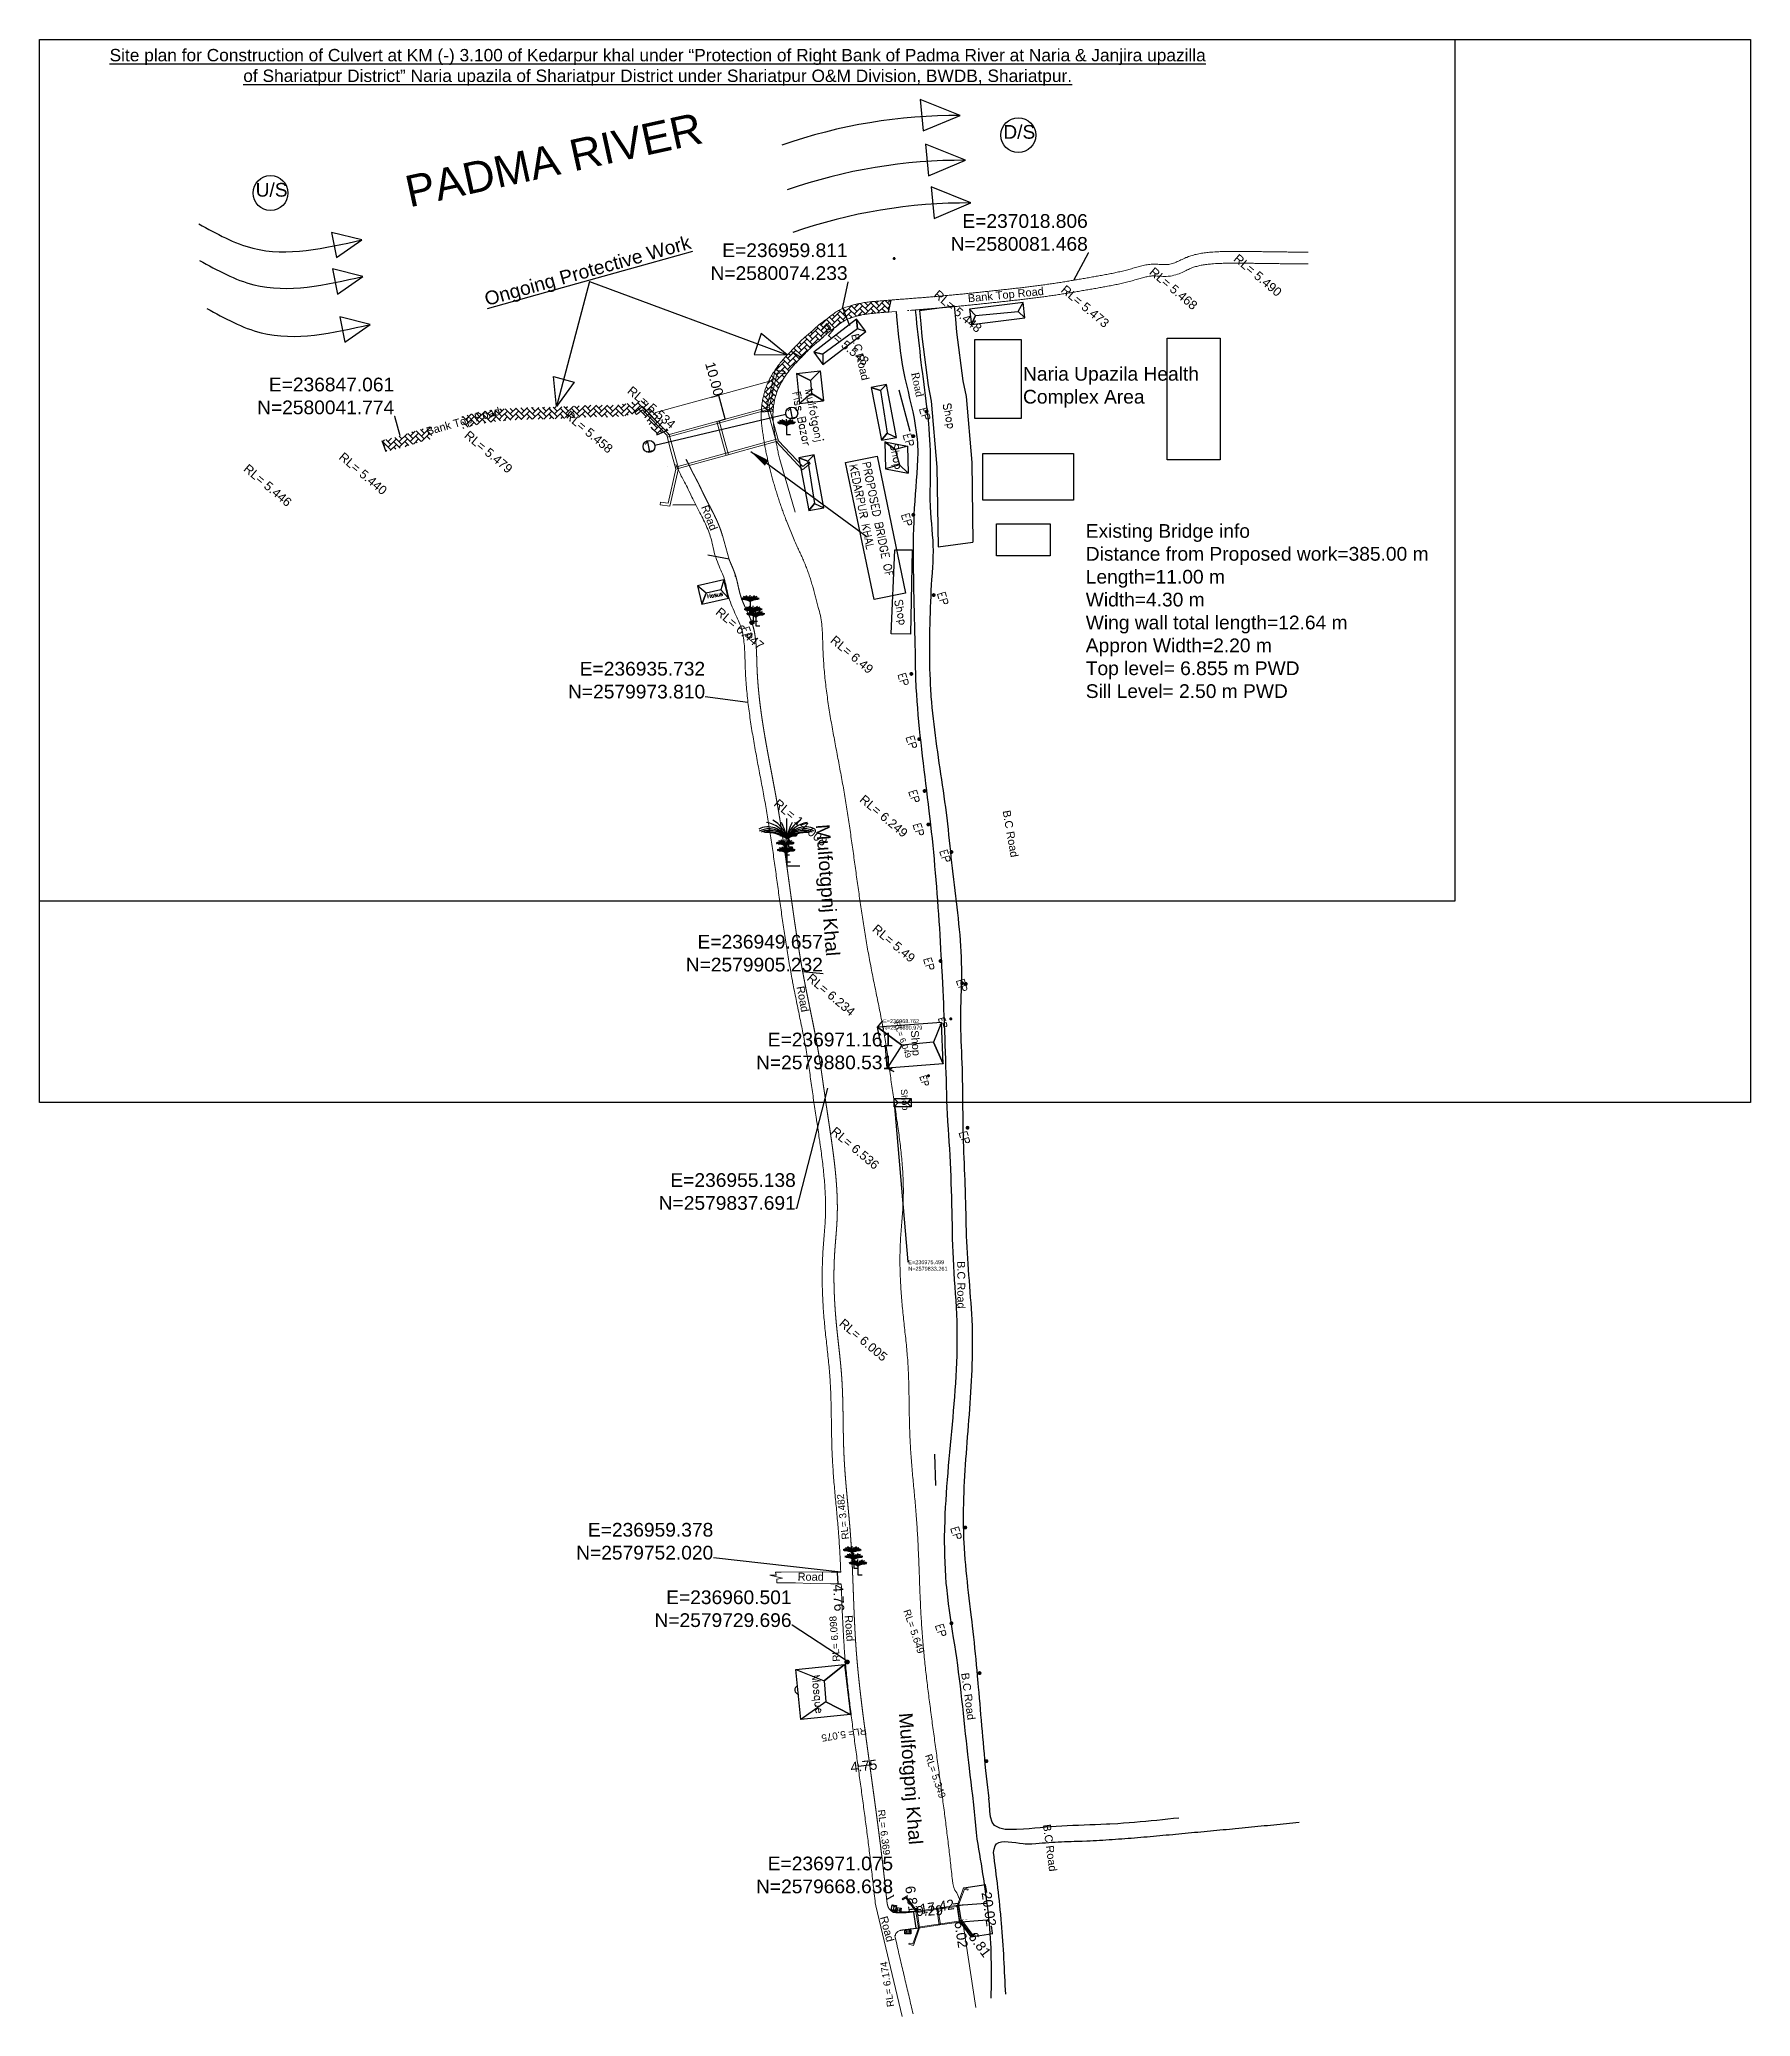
# Model space of a CAD drawing. Header units: millimetres. Extents: x 234588 to 238075, y 2578744 to 2579543.
# Drawn here: x 234588 to 235279, y 2578744 to 2579543 of the extents above; entities that cross this region are included whole.
import ezdxf

# ---------------------------------------------------------------- set-up
doc = ezdxf.new("R2010")
doc.units = ezdxf.units.MM
doc.header["$MEASUREMENT"] = 0
doc.header["$PDMODE"] = 98
doc.header["$PDSIZE"] = 0.5
for name, color, linetype in [('Boundary', 6, 'Continuous'), ('COORDINATES', 7, 'Continuous'), ('Features', 5, 'Continuous'), ('Points-NUM', 4, 'Continuous'), ('Points-TXT', 3, 'Continuous'), ('RL', 7, 'Continuous'), ('Void', 2, 'Continuous')]:
    doc.layers.add(name, color=color, linetype=linetype)
doc.layers.add('EP', color=1, linetype='Continuous', lineweight=30)
doc.styles.add('romans', font='romans.shx')
doc.styles.get("Standard").update_dxf_attribs({"font": 'arial.ttf'})
doc.dimstyles.get("Standard").update_dxf_attribs({"dimtxt": 4, "dimasz": 0.18, "dimexe": 0.18, "dimexo": 0.0625, "dimgap": 0.09, "dimtad": 0, "dimzin": 0, "dimdsep": 46, "dimtxsty": 'Standard', "dimcen": 0.09, "dimadec": 0, "dimazin": 0, "dimtfac": 1, "dimtofl": 0, "dimtmove": 0, "dimatfit": 3, "dimfxl": 1, "dimtolj": 1, "dimtzin": 0, "dimarcsym": 0})
pattern_1 = [(45, (-140431.9813, -1507403.4262), (7e-16, 2.2401142828), [4.752, -1.584]), (135, (-140430.8612, -1507402.3061), (7e-16, 2.2401142828), [4.752, -1.584])]

msp = doc.modelspace()

# ---------------------------------------------------------------- texts
at = {"layer": 'COORDINATES'}
for s, insert, char_height, width, attachment_point in [('{\\LSite plan for Construction of Culvert at KM (-) 3.100 of Kedarpur khal under “Protection of Right Bank of Padma River at Naria & Janjira upazilla of Shariatpur District” Naria upazila of Shariatpur District under Shariatpur O&M Division, BWDB, Shariatpur.}', (234837.759, 2579531.595), 5, 445.379, 5), ('\\A1;Naria Upazila Health Complex Area', (234985.244, 2579394.119), 5.544, 75.39425, 7)]:
    msp.add_mtext(s, dxfattribs=dict(at, insert=insert, char_height=char_height, width=width, attachment_point=attachment_point))
for s, insert, char_height, attachment_point in [('\\A1;D/S', (234990.205, 2579502.671), 5.544, 9), ('\\A1;U/S', (234688.345, 2579479.283), 5.544, 9), ('\\A1;E=237018.806\\PN=2580081.468', (235011.391, 2579457.432), 5.544, 9), ('\\A1;E=236959.811\\PN=2580074.233', (234914.419, 2579445.639), 5.544, 9), ('\\A1;E=236847.061\\PN=2580041.774', (234731.383, 2579391.404), 5.544, 9), ('\\A1;Existing Bridge info\\PDistance from Proposed work=385.00 m\\PLength=11.00 m\\PWidth=4.30 m\\PWing wall total length=12.64 m\\PAppron Width=2.20 m\\PTop level= 6.855 m PWD\\PSill Level= 2.50 m PWD', (235010.583, 2579276.801), 5.544, 7), ('\\A1;E=236935.732\\PN=2579973.810', (234856.905, 2579276.61), 5.544, 9), ('\\A1;E=236949.657\\PN=2579905.232', (234904.43, 2579166.339), 5.544, 9), ('\\A1;E=236968.762\\PN=2579890.979', (234928.787, 2579147.154), 1.584, 1), ('\\A1;E=236971.161\\PN=2579880.531', (234932.808, 2579126.846), 5.544, 9), ('\\A1;E=236955.138\\PN=2579837.691', (234893.504, 2579070.083), 5.544, 9), ('\\A1;E=236975.499\\PN=2579833.261', (234938.954, 2579049.788), 1.584, 1), ('\\A1;E=236959.378\\PN=2579752.020', (234860.19, 2578928.843), 5.544, 9), ('\\A1;E=236960.501\\PN=2579729.696', (234891.795, 2578901.589), 5.544, 9), ('\\A1;E=236971.075\\PN=2579668.638', (234932.8, 2578794.061), 5.544, 9)]:
    msp.add_mtext(s, dxfattribs=dict(at, insert=insert, char_height=char_height, attachment_point=attachment_point))
at = {"layer": 'COORDINATES', "insert": (234852.104, 2579456.866), "char_height": 5.544, "attachment_point": 9, "rotation": 15.679043}
msp.add_mtext('\\A1;{\\LOngoing Protective Work}', dxfattribs=at)
at = {"layer": 'EP', "attachment_point": 1}
for s, width, heights, insert, char_height, rotation, own_width in [('PADMA RIVER ', 83.3508, [8.647], (234734.845, 2579487.392), 12.672, 12.358855, 132.02767), ('Bank Top Road', 20.57712, [1.088], (234962.829, 2579439.855), 3.168, 5.58357, 32.59415), ('B.C Road', 12.36822, [0.586], (234918.953, 2579424.31), 3.168, 282.943473, 19.59127), ('Bank Top Road', 20.57712, [1.088], (234744.025, 2579386.016), 3.168, 15.868554, 32.59415), ('Road', 9.69937, [0], (234858.203, 2579355.186), 3.168, 291.172184, 15.3638), ('Mulfotgpnj Khal ', 39.29384, [3.244], (234907.135, 2579226.103), 5.544, 274.428731, 62.24145), ('B.C Road', 12.36822, [0.586], (234980.133, 2579231.781), 3.168, 279.910748, 19.59127), ('Road', 9.69937, [0], (234896.921, 2579160.793), 3.168, 280.795777, 15.3638), ('Shop', 9.69937, [0], (234943.096, 2579142.789), 3.168, 274.428731, 15.3638), ('Shop', 9.69937, [0], (234938.497, 2579119.033), 2.64, 274.428731, 12.80317), ('B.C Road', 12.36822, [0.586], (234961.865, 2579049.467), 3.168, 270.223009, 19.59127), ('Road', 9.69937, [0], (234894.264, 2578923.593), 3.168, 359.571748, 15.3638), ('Road', 9.69937, [0], (234916.4, 2578906.557), 3.168, 274.428731, 15.3638), ('B.C Road', 12.36822, [0.586], (234963.424, 2578883.388), 3.168, 277.653951, 19.59127), ('Mulfotgpnj Khal ', 39.29384, [3.244], (234940.634, 2578867.255), 5.544, 274.428731, 62.24145), ('B.C Road', 12.36822, [0.586], (234996.429, 2578822.199), 3.168, 277.653951, 19.59127), ('Road', 9.69937, [0], (234930.513, 2578785.234), 3.168, 285.3624, 15.3638)]:
    msp.add_mtext_dynamic_manual_height_columns(s, width=width, gutter_width=1, heights=heights, dxfattribs=dict(at, insert=insert, char_height=char_height, rotation=rotation)).dxf.set("width", own_width)
at = {"layer": 'EP', "color": 2, "lineweight": 25, "insert": (234923.421, 2579372.678), "char_height": 3.168, "attachment_point": 1, "rotation": 281.601226, "style": 'romans'}
msp.add_mtext_dynamic_manual_height_columns('{\\C7;PROPOSED BRIDGE OF KEDARPUR KHAL}', width=34.64147, gutter_width=33, heights=[7.642], dxfattribs=at).dxf.set("width", 54.87209)
at = {"layer": 'Points-NUM', "color": 0, "char_height": 3.168, "attachment_point": 1, "rotation": 281.601226, "style": 'romans'}
for s, insert in [('{\\fTimes New Roman|b0|i0|c0|p18;Road}', (234943.2, 2579408.773)), ('Shop', (234955.966, 2579396.217)), ('Shop', (234934.653, 2579379.861))]:
    msp.add_mtext_dynamic_manual_height_columns(s, width=24.95139, gutter_width=27.61, heights=[0], dxfattribs=dict(at, insert=insert)).dxf.set("width", 39.523)
at = {"layer": 'Points-NUM', "attachment_point": 1, "style": 'romans'}
for s, width, heights, insert, char_height, rotation, own_width in [('{\\C7;Mulfotgonj\\PFiss Bazar}', 18.48402, [7.197], (234900.336, 2579402.112), 3.168, 281.601226, 29.27869), ('{\\C7;Hosus}', 4.758, [0.89], (234857.587, 2579318.679), 1.584, 10.511959, 7.53666), ('{\\C7;Mosque}', 4.758, [0.89], (234903.161, 2578882.593), 3.168, 275.932833, 7.53666)]:
    msp.add_mtext_dynamic_manual_height_columns(s, width=width, gutter_width=33, heights=heights, dxfattribs=dict(at, insert=insert, char_height=char_height, rotation=rotation)).dxf.set("width", own_width)
at = {"layer": 'Points-NUM', "color": 2, "insert": (234936.433, 2579316.931), "char_height": 3.168, "attachment_point": 1, "rotation": 281.601226, "style": 'romans'}
msp.add_mtext_dynamic_manual_height_columns('Shop', width=24.95139, gutter_width=27.61, heights=[0], dxfattribs=at).dxf.set("width", 39.523)
at = {"layer": 'RL'}
for s, height, rotation, p in [('RL= 5.490', 3.6, 319.888537, (235069.94, 2579453.764)), ('RL= 5.468', 3.6, 319.888537, (235035.9, 2579448.405)), ('RL= 5.448', 3.6, 319.888537, (234948.83, 2579439.223)), ('RL= 5.473', 3.6, 319.888537, (235000.253, 2579441.208)), ('RL= 5.548', 3.6, 319.888537, (234903.288, 2579425.859)), ('RL= 5.534', 3.6, 319.888537, (234825.162, 2579400.382)), ('RL= 5.458', 3.6, 319.888537, (234799.904, 2579390.505)), ('1', 4.32, 10.985375, (234890.377, 2579389.372)), ('RL= 5.479', 3.6, 319.888537, (234759.384, 2579382.405)), ('RL= 5.440', 3.6, 319.888537, (234708.745, 2579373.672)), ('1', 4.32, 10.985375, (234832.763, 2579375.909)), ('RL= 5.446', 3.6, 319.888537, (234670.246, 2579368.923)), ('RL= 6.447', 3.6, 319.888537, (234860.832, 2579311.026)), ('RL= 6.49', 3.6, 319.888537, (234907.167, 2579299.666, -9.737)), ('RL= 14.008', 3.6, 319.888537, (234884.311, 2579233.632)), ('RL= 6.249', 3.6, 319.888537, (234918.955, 2579235.343, -9.737)), ('RL= 5.49', 3.6, 319.888537, (234924.088, 2579183.031, -9.737)), ('RL= 6.234', 3.6, 319.888537, (234897.676, 2579163.181)), ('RL= 6.049', 2.376, 288.514249, (234933.041, 2579145.844, -8.114)), ('RL= 6.536', 3.6, 319.888537, (234907.386, 2579101.229)), ('RL= 6.005', 3.6, 319.888537, (234910.717, 2579023.741)), ('RL= 3.482', 2.8512, 96.688966, (234914.999, 2578937.197)), ('RL= 6.098', 2.8512, 94.602584, (234911.335, 2578887.8)), ('RL= 5.649', 2.8512, 288.514249, (234936.931, 2578908.22, -9.737)), ('RL= 5.075', 2.8512, 189.648224, (234921.858, 2578861.217)), ('RL= 5.349', 2.8512, 288.514249, (234945.628, 2578849.766, -9.737)), ('RL= 6.369', 2.8512, 276.880705, (234926.639, 2578827.747)), ('RL= 6.174', 2.8512, 98.819152, (234933.21, 2578748.439))]:
    msp.add_text(s, height=height, rotation=rotation, dxfattribs=at).set_placement(p)
at = {"layer": 'RL', "attachment_point": 1, "rotation": 286.775907, "style": 'romans'}
for insert, char_height, own_width in [((234946.349, 2579394.653), 3.168, 6.33869), ((234939.806, 2579384.144), 3.168, 6.33869), ((234939.066, 2579351.942), 3.168, 6.33869), ((234953.63, 2579320.082), 3.168, 6.33869), ((234874.548, 2579306.149), 3.168, 6.33869), ((234937.658, 2579287.416), 3.168, 6.33869), ((234941.007, 2579262.055), 3.168, 6.33869), ((234942.054, 2579240.198), 3.168, 6.33869), ((234943.837, 2579226.747), 3.168, 6.33869), ((234954.516, 2579216.079), 3.168, 6.33869), ((234948.028, 2579172.506), 3.168, 6.33869), ((234961.324, 2579163.826), 3.168, 6.33869), ((234953.473, 2579148.308), 2.64, 5.28225), ((234946.055, 2579124.812), 2.64, 5.28225), ((234962.376, 2579102.369), 3.168, 6.33869), ((234959.04, 2578942.591), 3.168, 6.33869), ((234952.849, 2578903.367), 3.168, 6.33869)]:
    msp.add_mtext_dynamic_manual_height_columns('EP', width=4.0017, gutter_width=33, heights=[0], dxfattribs=dict(at, insert=insert, char_height=char_height)).dxf.set("width", own_width)
at = {"layer": 'RL', "char_height": 0.3485, "attachment_point": 1}
for s, insert in [('RL=6.855', (234960.931, 2578783.621)), ('RL=5.436', (234965.332, 2578777.317))]:
    msp.add_mtext_dynamic_manual_height_columns(s, width=1.28983, gutter_width=1.1, heights=[0], dxfattribs=dict(at, insert=insert)).dxf.set("width", 2.04309)

# ---------------------------------------------------------------- blocks, each defined once
blk = doc.blocks.new('*D17')
at = {"layer": 'Defpoints', "color": 0}
for p in [(234942.02, 2578786.79), (234959.16, 2578790), (234959.26, 2578789.35)]:
    blk.add_point(p, dxfattribs=at)
at = {"layer": 'EP', "color": 0, "lineweight": -2}
for p, q in [((234942.02, 2578786.85), (234941.9, 2578787.62)), ((234942.11, 2578787.47), (234943.99, 2578787.75)), ((234958.99, 2578789.97), (234957.1, 2578789.69)), ((234959.25, 2578789.41), (234959.14, 2578790.18))]:
    blk.add_line(p, q, dxfattribs=at)
at = {"layer": 'EP', "color": 0}
for points in [[(234942.1, 2578787.5), (234942.11, 2578787.44), (234941.93, 2578787.44)], [(234958.98, 2578790), (234958.99, 2578789.94), (234959.16, 2578790)]]:
    blk.add_solid(points, dxfattribs=at)
at = {"layer": 'EP', "color": 0, "lineweight": 0, "insert": (234950.55, 2578788.72), "char_height": 4, "attachment_point": 5, "rotation": 8.44275}
blk.add_mtext('\\A1;17.42', dxfattribs=at)
blk = doc.blocks.new('*D14')
at = {"layer": 'Defpoints', "color": 0}
for p in [(234958.85, 2578788.88), (234959.47, 2578782.89), (234959.73, 2578782.93)]:
    blk.add_point(p, dxfattribs=at)
at = {"layer": 'EP', "color": 0, "lineweight": -2}
for p, q in [((234958.79, 2578788.88), (234958.4, 2578788.82)), ((234958.61, 2578788.67), (234959.44, 2578783.07)), ((234959.67, 2578782.92), (234959.29, 2578782.86)), ((234959.47, 2578782.89), (234959.49, 2578782.71))]:
    blk.add_line(p, q, dxfattribs=at)
at = {"layer": 'EP', "color": 0}
for points in [[(234958.64, 2578788.67), (234958.58, 2578788.66), (234958.58, 2578788.85)], [(234959.47, 2578783.07), (234959.41, 2578783.06), (234959.47, 2578782.89)]]:
    blk.add_solid(points, dxfattribs=at)
at = {"layer": 'EP', "color": 0, "lineweight": 0, "insert": (234960.27, 2578777.49), "char_height": 4, "attachment_point": 5, "rotation": 278.44275}
blk.add_mtext('\\A1;6.02', dxfattribs=at)
blk = doc.blocks.new('*D15')
at = {"layer": 'Defpoints', "color": 0}
for p in [(234960.26, 2578782.61), (234964.33, 2578777.15), (234964.74, 2578777.45)]:
    blk.add_point(p, dxfattribs=at)
at = {"layer": 'Features', "color": 0, "lineweight": -2}
for p, q in [((234960.31, 2578782.65), (234960.81, 2578783.02)), ((234960.77, 2578782.77), (234964.63, 2578777.6)), ((234964.38, 2578777.19), (234964.88, 2578777.56)), ((234964.74, 2578777.45), (234964.85, 2578777.31))]:
    blk.add_line(p, q, dxfattribs=at)
at = {"layer": 'Features', "color": 0}
for points in [[(234960.8, 2578782.79), (234960.75, 2578782.75), (234960.67, 2578782.91)], [(234964.66, 2578777.62), (234964.61, 2578777.58), (234964.74, 2578777.45)]]:
    blk.add_solid(points, dxfattribs=at)
at = {"layer": 'Features', "color": 0, "insert": (234967.78, 2578773.37), "char_height": 4, "attachment_point": 5, "rotation": 306.7341}
blk.add_mtext('\\A1;6.81', dxfattribs=at)
blk = doc.blocks.new('*D16')
at = {"layer": 'Defpoints', "color": 0}
for p in [(234932.74, 2578786.44), (234942.02, 2578786.88), (234942.02, 2578786.79)]:
    blk.add_point(p, dxfattribs=at)
at = {"layer": 'Features', "color": 0, "lineweight": -2}
for p, q in [((234932.74, 2578786.5), (234932.73, 2578786.71)), ((234932.92, 2578786.54), (234941.84, 2578786.87)), ((234942.02, 2578786.85), (234942.01, 2578787.06)), ((234942.02, 2578786.88), (234942.2, 2578786.89))]:
    blk.add_line(p, q, dxfattribs=at)
at = {"layer": 'Features', "color": 0}
for points in [[(234932.91, 2578786.57), (234932.92, 2578786.51), (234932.74, 2578786.53)], [(234941.84, 2578786.9), (234941.84, 2578786.84), (234942.02, 2578786.88)]]:
    blk.add_solid(points, dxfattribs=at)
at = {"layer": 'Features', "color": 0, "insert": (234947.49, 2578787.09), "char_height": 4, "attachment_point": 5, "rotation": 2.17076}
blk.add_mtext('\\A1;9.29', dxfattribs=at)
blk = doc.blocks.new('*D18')
at = {"layer": 'Defpoints', "color": 0}
for p in [(234911.3, 2578923.77), (234910.51, 2578918.96), (234911.55, 2578919.02)]:
    blk.add_point(p, dxfattribs=at)
at = {"layer": 'Points-NUM', "color": 0, "lineweight": -2}
for p, q in [((234911.24, 2578923.77), (234910.08, 2578923.71)), ((234910.27, 2578923.54), (234910.5, 2578919.14)), ((234911.49, 2578919.02), (234910.33, 2578918.96)), ((234910.51, 2578918.96), (234910.52, 2578918.79))]:
    blk.add_line(p, q, dxfattribs=at)
at = {"layer": 'Points-NUM', "color": 0}
for points in [[(234910.3, 2578923.54), (234910.24, 2578923.53), (234910.26, 2578923.72)], [(234910.53, 2578919.15), (234910.47, 2578919.14), (234910.51, 2578918.96)]]:
    blk.add_solid(points, dxfattribs=at)
at = {"layer": 'Points-NUM', "color": 0, "lineweight": 0, "insert": (234910.81, 2578913.43), "char_height": 4, "attachment_point": 5, "rotation": 273.05733}
blk.add_mtext('\\A1;4.76', dxfattribs=at)
blk = doc.blocks.new('*D19')
at = {"layer": 'Defpoints', "color": 0}
for p in [(234918.51, 2578846.4), (234918.62, 2578845.31), (234923.23, 2578846.91)]:
    blk.add_point(p, dxfattribs=at)
at = {"layer": 'EP', "color": 0, "lineweight": -2}
for p, q in [((234918.51, 2578846.34), (234918.64, 2578845.13)), ((234923.17, 2578845.8), (234918.8, 2578845.33)), ((234923.24, 2578846.85), (234923.37, 2578845.64))]:
    blk.add_line(p, q, dxfattribs=at)
at = {"layer": 'EP', "color": 0}
for points in [[(234918.8, 2578845.36), (234918.81, 2578845.3), (234918.62, 2578845.31)], [(234923.17, 2578845.83), (234923.18, 2578845.77), (234923.35, 2578845.82)]]:
    blk.add_solid(points, dxfattribs=at)
at = {"layer": 'EP', "color": 0, "insert": (234920.99, 2578845.56), "char_height": 4, "attachment_point": 5, "rotation": 6.16239}
blk.add_mtext('\\A1;4.75', dxfattribs=at)
blk = doc.blocks.new('*D20')
at = {"layer": 'Defpoints', "color": 0}
for p in [(234941.12, 2578786.65), (234942.02, 2578786.79), (234943.02, 2578780.05)]:
    blk.add_point(p, dxfattribs=at)
at = {"layer": 'EP', "color": 0, "lineweight": -2}
for p, q in [((234941.96, 2578786.78), (234940.94, 2578786.63)), ((234941.12, 2578786.65), (234941.1, 2578786.83)), ((234942.1, 2578780.09), (234941.15, 2578786.48)), ((234942.96, 2578780.04), (234941.94, 2578779.89))]:
    blk.add_line(p, q, dxfattribs=at)
at = {"layer": 'EP', "color": 0}
for points in [[(234941.18, 2578786.48), (234941.12, 2578786.47), (234941.12, 2578786.65)], [(234942.13, 2578780.1), (234942.07, 2578780.09), (234942.12, 2578779.92)]]:
    blk.add_solid(points, dxfattribs=at)
at = {"layer": 'EP', "color": 0, "lineweight": 0, "insert": (234940.38, 2578791.69), "char_height": 4, "attachment_point": 5, "rotation": 278.44275}
blk.add_mtext('\\A1;6.81', dxfattribs=at)
blk = doc.blocks.new('*D25')
at = {"layer": 'Defpoints', "color": 0}
for p in [(234961.27, 2578796.32), (234972.94, 2578777.81), (234964.21, 2578776.52)]:
    blk.add_point(p, dxfattribs=at)
at = {"layer": 'Points-NUM', "color": 0, "lineweight": -2}
for p, q in [((234961.33, 2578796.33), (234970.17, 2578797.64)), ((234970.02, 2578797.44), (234970.46, 2578794.49)), ((234964.27, 2578776.53), (234973.11, 2578777.84)), ((234972.91, 2578777.99), (234972.47, 2578780.94))]:
    blk.add_line(p, q, dxfattribs=at)
at = {"layer": 'Points-NUM', "color": 0}
for points in [[(234970.05, 2578797.44), (234969.99, 2578797.43), (234970, 2578797.62)], [(234972.94, 2578778), (234972.88, 2578777.99), (234972.94, 2578777.81)]]:
    blk.add_solid(points, dxfattribs=at)
at = {"layer": 'Points-NUM', "color": 0, "insert": (234971.47, 2578787.72), "char_height": 4, "attachment_point": 5, "rotation": 278.44275}
blk.add_mtext('\\A1;20.02', dxfattribs=at)
blk = doc.blocks.new('*D28')
at = {"layer": 'Defpoints', "color": 0}
for p in [(234859.43, 2579398.34), (234862.43, 2579399.16), (234862.08, 2579388.7)]:
    blk.add_point(p, dxfattribs=at)
at = {"layer": 'Points-NUM', "color": 0, "lineweight": -2}
for p, q in [((234859.49, 2579398.36), (234862.6, 2579399.21)), ((234862.43, 2579399.16), (234862.38, 2579399.34)), ((234865.03, 2579389.69), (234862.47, 2579398.99)), ((234862.14, 2579388.72), (234865.25, 2579389.57))]:
    blk.add_line(p, q, dxfattribs=at)
at = {"layer": 'Points-NUM', "color": 0}
for points in [[(234862.5, 2579399), (234862.45, 2579398.98), (234862.43, 2579399.16)], [(234865.05, 2579389.7), (234865, 2579389.69), (234865.07, 2579389.52)]]:
    blk.add_solid(points, dxfattribs=at)
at = {"layer": 'Points-NUM', "color": 0, "insert": (234860.62, 2579405.75), "char_height": 4, "attachment_point": 5, "rotation": 285.34051}
blk.add_mtext('\\A1;10.00', dxfattribs=at)

# ---------------------------------------------------------------- dimensions: what is measured, and where the dimension line sits
at = {"layer": 'EP'}
dim = msp.add_linear_dim(base=(234918.625, 2578845.308), p1=(234923.234, 2578846.908), p2=(234918.507, 2578846.397), angle=186.16239, dimstyle='Standard', dxfattribs=at)
dim.commit()
dim.dimension.update_dxf_attribs({"geometry": '*D19', "text_midpoint": (234920.988, 2578845.563), "dimtype": 161})
at = {"layer": 'EP', "lineweight": 0}
for p1, p2, distance, picture, middle in [((234943.025, 2578780.051), (234942.025, 2578786.788), 0.912, '*D20', (234940.376, 2578791.689)), ((234942.025, 2578786.788), (234959.26, 2578789.346), 0.659, '*D17', (234950.545, 2578788.719)), ((234958.848, 2578788.885), (234959.732, 2578782.931), -0.268, '*D14', (234960.267, 2578777.495))]:
    dim = msp.add_aligned_dim(p1=p1, p2=p2, distance=distance, dimstyle='Standard', dxfattribs=at)
    dim.commit()
    dim.dimension.update_dxf_attribs({"geometry": picture, "text_midpoint": middle})
at = {"layer": 'Features'}
for p1, p2, distance, picture, middle in [((234932.739, 2578786.436), (234942.025, 2578786.788), 0.094, '*D16', (234947.486, 2578787.089)), ((234960.26, 2578782.609), (234964.334, 2578777.15), 0.507, '*D15', (234967.784, 2578773.374))]:
    dim = msp.add_aligned_dim(p1=p1, p2=p2, distance=distance, dimstyle='Standard', dxfattribs=at)
    dim.commit()
    dim.dimension.update_dxf_attribs({"geometry": picture, "text_midpoint": middle})
at = {"layer": 'Points-NUM'}
for p1, p2, distance, picture, middle in [((234862.077, 2579388.699), (234859.432, 2579398.343), -3.106, '*D28', (234860.622, 2579405.745)), ((234961.273, 2578796.321), (234964.212, 2578776.519), 8.82, '*D25', (234971.466, 2578787.715))]:
    dim = msp.add_aligned_dim(p1=p1, p2=p2, distance=distance, dimstyle='Standard', dxfattribs=at)
    dim.commit()
    dim.dimension.update_dxf_attribs({"geometry": picture, "text_midpoint": middle})
at = {"layer": 'Points-NUM', "lineweight": 0}
dim = msp.add_aligned_dim(p1=(234911.298, 2578923.772), p2=(234911.552, 2578919.021), distance=-1.044, dimstyle='Standard', dxfattribs=at)
dim.commit()
dim.dimension.update_dxf_attribs({"geometry": '*D18', "text_midpoint": (234910.805, 2578913.429)})

# ---------------------------------------------------------------- hatches: boundary and pattern name
at = {"layer": 'Points-NUM'}
h = msp.add_hatch(dxfattribs=at)
h.set_pattern_fill('AR-HBONE', color=256, scale=0.396, style=0)
h.set_pattern_definition(pattern_1)
h.paths.add_polyline_path([(234905.71, 2579423.749), (234906.057, 2579424.049), (234906.394, 2579424.33), (234906.801, 2579424.653), (234907.079, 2579424.863), (234907.461, 2579425.142), (234907.873, 2579425.435), (234908.317, 2579425.75), (234908.786, 2579426.086), (234909.171, 2579426.367), (234909.759, 2579426.813), (234910.218, 2579427.17), (234910.648, 2579427.508), (234911.055, 2579427.827), (234911.441, 2579428.124), (234911.806, 2579428.398), (234912.156, 2579428.648), (234912.443, 2579428.843), (234912.81, 2579429.076), (234913.129, 2579429.262), (234913.45, 2579429.435), (234913.761, 2579429.586), (234914.244, 2579429.797), (234912.562, 2579434.238), (234912.359, 2579434.159), (234911.768, 2579433.902), (234911.283, 2579433.665), (234910.807, 2579433.409), (234910.34, 2579433.136), (234909.836, 2579432.817), (234909.436, 2579432.546), (234908.998, 2579432.232), (234908.566, 2579431.908), (234908.139, 2579431.579), (234907.714, 2579431.246), (234907.29, 2579430.913), (234906.864, 2579430.581), (234906.332, 2579430.178), (234906, 2579429.935), (234905.561, 2579429.621), (234905.121, 2579429.309), (234904.682, 2579428.996), (234904.246, 2579428.679), (234903.891, 2579428.411), (234903.395, 2579428.017), (234902.981, 2579427.671), (234902.573, 2579427.318), (234902.17, 2579426.959), (234901.772, 2579426.594), (234901.395, 2579426.244), (234900.983, 2579425.857), (234900.589, 2579425.489), (234900.292, 2579425.219), (234899.784, 2579424.772), (234899.372, 2579424.424), (234898.957, 2579424.078), (234898.541, 2579423.735), (234898.125, 2579423.391), (234897.712, 2579423.045), (234897.155, 2579422.564), (234896.899, 2579422.336), (234896.502, 2579421.971), (234896.11, 2579421.601), (234895.722, 2579421.225), (234895.339, 2579420.846), (234894.958, 2579420.463), (234894.69, 2579420.191), (234894.202, 2579419.693), (234893.826, 2579419.306), (234893.451, 2579418.919), (234893.077, 2579418.53), (234892.703, 2579418.142), (234892.329, 2579417.753), (234891.955, 2579417.364), (234891.588, 2579416.984), (234895.755, 2579414.459), (234896.127, 2579414.847), (234896.499, 2579415.234), (234896.869, 2579415.617), (234897.238, 2579415.998), (234897.604, 2579416.375), (234898.08, 2579416.861), (234898.334, 2579417.119), (234898.694, 2579417.48), (234899.047, 2579417.83), (234899.396, 2579418.168), (234899.741, 2579418.494), (234900.088, 2579418.813), (234900.289, 2579418.992), (234900.79, 2579419.424), (234901.165, 2579419.739), (234901.568, 2579420.071), (234901.989, 2579420.419), (234902.428, 2579420.785), (234902.887, 2579421.174), (234903.46, 2579421.676), (234903.81, 2579421.995), (234904.231, 2579422.388), (234904.641, 2579422.774), (234904.995, 2579423.102), (234905.356, 2579423.433)])
h = msp.add_hatch(dxfattribs=at)
h.set_pattern_fill('AR-HBONE', color=256, scale=0.396, style=0)
h.set_pattern_definition(pattern_1)
h.paths.add_polyline_path([(234931.834, 2579437.596), (234931.296, 2579437.553), (234930.758, 2579437.51), (234930.22, 2579437.467), (234929.682, 2579437.423), (234929.144, 2579437.379), (234928.606, 2579437.334), (234928.067, 2579437.289), (234927.529, 2579437.244), (234926.991, 2579437.198), (234926.698, 2579437.173), (234925.914, 2579437.105), (234925.376, 2579437.057), (234924.838, 2579437.007), (234924.3, 2579436.954), (234923.763, 2579436.899), (234923.226, 2579436.84), (234922.69, 2579436.777), (234922.155, 2579436.708), (234921.621, 2579436.635), (234921.087, 2579436.556), (234920.555, 2579436.47), (234920.024, 2579436.377), (234919.297, 2579436.237), (234918.967, 2579436.168), (234918.441, 2579436.051), (234917.916, 2579435.927), (234917.392, 2579435.794), (234916.871, 2579435.655), (234916.351, 2579435.508), (234915.833, 2579435.355), (234915.317, 2579435.196), (234914.802, 2579435.031), (234914.29, 2579434.86), (234913.779, 2579434.684), (234913.036, 2579434.417), (234912.764, 2579434.317), (234912.562, 2579434.238), (234914.245, 2579429.794), (234914.452, 2579429.874), (234914.663, 2579429.952), (234915.356, 2579430.201), (234915.816, 2579430.36), (234916.281, 2579430.514), (234916.744, 2579430.663), (234917.207, 2579430.806), (234917.669, 2579430.942), (234918.129, 2579431.072), (234918.589, 2579431.195), (234919.048, 2579431.311), (234919.505, 2579431.42), (234919.967, 2579431.523), (234920.232, 2579431.578), (234920.883, 2579431.703), (234921.343, 2579431.784), (234921.815, 2579431.86), (234922.293, 2579431.931), (234922.778, 2579431.997), (234923.268, 2579432.06), (234923.765, 2579432.118), (234924.267, 2579432.174), (234924.775, 2579432.226), (234925.289, 2579432.276), (234925.808, 2579432.325), (234926.331, 2579432.372), (234927.106, 2579432.439), (234927.393, 2579432.463), (234927.927, 2579432.509), (234928.462, 2579432.554), (234928.997, 2579432.598), (234929.532, 2579432.643), (234930.068, 2579432.687), (234930.603, 2579432.73), (234930.871, 2579432.752)])
h.paths.add_polyline_path([(234902.913, 2579424.864), (234921.344, 2579432.493), (234919.674, 2579436.528), (234901.242, 2579428.899)], flags=9)
h = msp.add_hatch(dxfattribs=at)
h.set_pattern_fill('AR-HBONE', color=256, scale=0.396, style=0)
h.set_pattern_definition(pattern_1)
h.paths.add_polyline_path([(234889.412, 2579407.143), (234890.737, 2579408.97), (234891.987, 2579410.481), (234893.233, 2579411.842), (234894.293, 2579412.943), (234895.008, 2579413.684), (234895.38, 2579414.07), (234895.755, 2579414.459), (234891.588, 2579416.984), (234891.206, 2579416.588), (234890.831, 2579416.2), (234890.457, 2579415.811), (234890.085, 2579415.42), (234889.714, 2579415.028), (234889.346, 2579414.633), (234888.982, 2579414.235), (234888.622, 2579413.834), (234888.267, 2579413.428), (234887.972, 2579413.082), (234887.574, 2579412.602), (234887.237, 2579412.181), (234886.905, 2579411.755), (234886.579, 2579411.325), (234886.417, 2579411.107), (234885.943, 2579410.454), (234885.633, 2579410.012), (234885.328, 2579409.567), (234885.028, 2579409.118), (234884.734, 2579408.666), (234884.446, 2579408.21), (234884.163, 2579407.75), (234883.874, 2579407.267), (234883.614, 2579406.82), (234883.349, 2579406.35), (234883.091, 2579405.876), (234882.841, 2579405.398), (234882.599, 2579404.916), (234882.254, 2579404.186), (234882.142, 2579403.939), (234881.929, 2579403.443), (234881.725, 2579402.943), (234881.532, 2579402.44), (234881.348, 2579401.932), (234881.199, 2579401.495), (234881.011, 2579400.907), (234880.856, 2579400.39), (234880.712, 2579399.87), (234880.576, 2579399.348), (234880.45, 2579398.823), (234880.332, 2579398.295), (234880.223, 2579397.766), (234880.123, 2579397.235), (234880.031, 2579396.702), (234879.947, 2579396.168), (234879.846, 2579395.452), (234879.801, 2579395.096), (234879.74, 2579394.559), (234879.687, 2579394.021), (234879.642, 2579393.482), (234879.605, 2579392.942), (234879.576, 2579392.403), (234884.35, 2579392.886), (234884.56, 2579395.006), (234884.962, 2579397.327), (234885.533, 2579399.531), (234886.264, 2579401.551), (234887.125, 2579403.37), (234888.199, 2579405.276)])
h.paths.add_polyline_path([(234879.801, 2579395.998), (234881.733, 2579376.143), (234886.083, 2579376.567), (234884.15, 2579396.422)], flags=9)
h = msp.add_hatch(dxfattribs=at)
h.set_pattern_fill('AR-HBONE', color=256, scale=0.396, style=0)
h.set_pattern_definition(pattern_1)
h.paths.add_polyline_path([(234835.493, 2579394.317), (234835.478, 2579394.338), (234835.463, 2579394.359), (234835.448, 2579394.38), (234835.433, 2579394.401), (234835.418, 2579394.422), (234835.403, 2579394.443), (234835.388, 2579394.464), (234835.373, 2579394.485), (234835.358, 2579394.506), (234835.343, 2579394.528), (234835.328, 2579394.549), (234835.313, 2579394.57), (234835.298, 2579394.591), (234835.283, 2579394.612), (234835.268, 2579394.633), (234835.253, 2579394.654), (234835.238, 2579394.675), (234835.223, 2579394.696), (234835.208, 2579394.717), (234835.193, 2579394.738), (234835.178, 2579394.759), (234835.163, 2579394.78), (234835.148, 2579394.801), (234835.133, 2579394.822), (234835.118, 2579394.843), (234835.103, 2579394.864), (234835.088, 2579394.885), (234835.073, 2579394.906), (234835.058, 2579394.927), (234835.043, 2579394.948), (234835.028, 2579394.969), (234835.011, 2579394.989), (234834.993, 2579395.007), (234834.976, 2579395.026), (234834.958, 2579395.045), (234834.94, 2579395.064), (234834.923, 2579395.083), (234834.905, 2579395.101), (234834.887, 2579395.12), (234834.87, 2579395.139), (234834.852, 2579395.158), (234834.835, 2579395.177), (234834.817, 2579395.196), (234834.799, 2579395.214), (234834.782, 2579395.233), (234834.764, 2579395.252), (234834.746, 2579395.271), (234834.729, 2579395.29), (234834.711, 2579395.309), (234834.694, 2579395.327), (234834.676, 2579395.346), (234834.658, 2579395.365), (234834.641, 2579395.384), (234834.623, 2579395.403), (234834.606, 2579395.421), (234834.588, 2579395.44), (234834.57, 2579395.459), (234834.553, 2579395.478), (234834.535, 2579395.497), (234834.517, 2579395.516), (234834.5, 2579395.534), (234834.482, 2579395.553), (234834.465, 2579395.572), (234834.447, 2579395.591), (234834.429, 2579395.61), (234834.412, 2579395.629), (234834.394, 2579395.647), (234834.376, 2579395.666), (234834.359, 2579395.685), (234834.341, 2579395.704), (234834.324, 2579395.723), (234834.306, 2579395.741), (234834.288, 2579395.76), (234834.271, 2579395.779), (234834.253, 2579395.798), (234834.236, 2579395.817), (234834.218, 2579395.836), (234834.2, 2579395.854), (234834.183, 2579395.873), (234834.173, 2579395.882), (234834.158, 2579395.893), (234834.151, 2579395.898), (234834.144, 2579395.904), (234834.136, 2579395.909), (234834.129, 2579395.914), (234834.122, 2579395.919), (234834.115, 2579395.925), (234834.107, 2579395.93), (234834.1, 2579395.935), (234834.093, 2579395.941), (234834.079, 2579395.951), (234834.071, 2579395.957), (234834.064, 2579395.962), (234834.057, 2579395.967), (234834.05, 2579395.973), (234834.042, 2579395.978), (234834.035, 2579395.983), (234834.028, 2579395.989), (234834.021, 2579395.994), (234834.013, 2579395.999), (234834.006, 2579396.005), (234833.992, 2579396.015), (234833.985, 2579396.021), (234833.977, 2579396.026), (234833.97, 2579396.031), (234833.963, 2579396.037), (234833.956, 2579396.042), (234833.948, 2579396.047), (234833.941, 2579396.052), (234833.934, 2579396.058), (234833.927, 2579396.063), (234833.919, 2579396.068), (234833.912, 2579396.074), (234833.905, 2579396.079), (234833.89, 2579396.09), (234833.883, 2579396.095), (234833.876, 2579396.1), (234833.869, 2579396.106), (234833.862, 2579396.111), (234833.854, 2579396.116), (234833.847, 2579396.122), (234833.833, 2579396.132), (234833.821, 2579396.139), (234833.806, 2579396.146), (234833.792, 2579396.154), (234833.777, 2579396.161), (234833.763, 2579396.169), (234833.748, 2579396.176), (234833.733, 2579396.183), (234833.719, 2579396.191), (234833.704, 2579396.198), (234833.69, 2579396.206), (234833.675, 2579396.213), (234833.661, 2579396.221), (234833.646, 2579396.228), (234833.632, 2579396.235), (234833.617, 2579396.243), (234833.602, 2579396.25), (234833.588, 2579396.258), (234833.573, 2579396.265), (234833.559, 2579396.273), (234833.544, 2579396.28), (234833.53, 2579396.287), (234833.515, 2579396.295), (234833.5, 2579396.302), (234833.486, 2579396.31), (234833.471, 2579396.317), (234833.457, 2579396.325), (234833.442, 2579396.332), (234833.428, 2579396.339), (234833.413, 2579396.347), (234833.398, 2579396.354), (234833.384, 2579396.362), (234833.369, 2579396.369), (234833.355, 2579396.377), (234833.34, 2579396.384), (234833.326, 2579396.391), (234833.311, 2579396.399), (234833.296, 2579396.406), (234833.282, 2579396.414), (234833.267, 2579396.421), (234833.253, 2579396.429), (234833.238, 2579396.436), (234833.224, 2579396.443), (234833.209, 2579396.451), (234833.194, 2579396.458), (234833.18, 2579396.466), (234833.165, 2579396.473), (234833.151, 2579396.481), (234833.136, 2579396.488), (234833.121, 2579396.494), (234833.105, 2579396.499), (234833.089, 2579396.503), (234833.073, 2579396.508), (234833.057, 2579396.512), (234833.042, 2579396.517), (234833.026, 2579396.521), (234833.01, 2579396.526), (234832.994, 2579396.531), (234832.978, 2579396.535), (234832.962, 2579396.54), (234832.946, 2579396.544), (234832.931, 2579396.549), (234832.915, 2579396.553), (234832.899, 2579396.558), (234832.883, 2579396.562), (234832.867, 2579396.567), (234832.851, 2579396.571), (234832.835, 2579396.576), (234832.82, 2579396.581), (234832.804, 2579396.585), (234832.788, 2579396.59), (234832.772, 2579396.594), (234832.756, 2579396.599), (234832.74, 2579396.603), (234832.724, 2579396.608), (234832.708, 2579396.612), (234832.693, 2579396.617), (234832.677, 2579396.622), (234832.661, 2579396.626), (234832.645, 2579396.631), (234832.629, 2579396.635), (234832.613, 2579396.64), (234832.597, 2579396.644), (234832.582, 2579396.649), (234832.566, 2579396.653), (234832.55, 2579396.658), (234832.534, 2579396.663), (234832.518, 2579396.667), (234832.502, 2579396.672), (234832.486, 2579396.676), (234832.471, 2579396.681), (234832.455, 2579396.685), (234832.439, 2579396.69), (234832.423, 2579396.694), (234832.407, 2579396.699), (234832.391, 2579396.704), (234832.375, 2579396.708), (234832.359, 2579396.712), (234832.342, 2579396.714), (234832.325, 2579396.716), (234832.308, 2579396.718), (234832.291, 2579396.72), (234832.274, 2579396.722), (234832.257, 2579396.724), (234832.24, 2579396.726), (234832.223, 2579396.728), (234832.206, 2579396.73), (234832.189, 2579396.732), (234832.172, 2579396.735), (234832.155, 2579396.737), (234832.138, 2579396.739), (234832.121, 2579396.741), (234832.104, 2579396.743), (234832.087, 2579396.745), (234832.07, 2579396.747), (234832.053, 2579396.749), (234832.036, 2579396.751), (234832.019, 2579396.753), (234832.003, 2579396.755), (234831.986, 2579396.757), (234831.969, 2579396.759), (234831.952, 2579396.761), (234831.935, 2579396.764), (234831.918, 2579396.766), (234831.901, 2579396.768), (234831.884, 2579396.77), (234831.867, 2579396.772), (234831.85, 2579396.774), (234831.833, 2579396.776), (234831.816, 2579396.778), (234831.799, 2579396.78), (234831.782, 2579396.782), (234831.765, 2579396.784), (234831.748, 2579396.786), (234831.731, 2579396.788), (234831.714, 2579396.79), (234831.697, 2579396.793), (234831.68, 2579396.795), (234831.663, 2579396.797), (234831.646, 2579396.799), (234831.629, 2579396.801), (234831.612, 2579396.803), (234831.595, 2579396.805), (234831.578, 2579396.807), (234831.561, 2579396.809), (234831.544, 2579396.811), (234831.526, 2579396.811), (234831.508, 2579396.811), (234831.49, 2579396.811), (234831.472, 2579396.811), (234831.454, 2579396.811), (234831.436, 2579396.811), (234831.419, 2579396.811), (234831.401, 2579396.811), (234831.383, 2579396.811), (234831.365, 2579396.811), (234831.347, 2579396.811), (234831.329, 2579396.811), (234831.311, 2579396.811), (234831.293, 2579396.81), (234831.275, 2579396.81), (234831.257, 2579396.81), (234831.239, 2579396.81), (234831.222, 2579396.81), (234831.204, 2579396.81), (234831.186, 2579396.81), (234831.168, 2579396.81), (234831.15, 2579396.81), (234831.132, 2579396.81), (234831.114, 2579396.81), (234831.096, 2579396.81), (234831.078, 2579396.81), (234831.06, 2579396.81), (234831.042, 2579396.81), (234831.025, 2579396.81), (234831.007, 2579396.81), (234830.989, 2579396.81), (234830.971, 2579396.81), (234830.953, 2579396.81), (234830.935, 2579396.81), (234830.917, 2579396.81), (234830.899, 2579396.81), (234830.881, 2579396.81), (234830.863, 2579396.81), (234830.845, 2579396.81), (234830.828, 2579396.81), (234830.81, 2579396.81), (234830.792, 2579396.81), (234830.774, 2579396.81), (234830.756, 2579396.81), (234830.738, 2579396.81), (234830.72, 2579396.81), (234830.702, 2579396.81), (234830.684, 2579396.81), (234830.665, 2579396.808), (234830.647, 2579396.806), (234830.628, 2579396.805), (234830.61, 2579396.803), (234830.591, 2579396.801), (234830.572, 2579396.8), (234830.554, 2579396.798), (234830.535, 2579396.796), (234830.516, 2579396.794), (234830.498, 2579396.793), (234830.479, 2579396.791), (234830.46, 2579396.789), (234830.442, 2579396.788), (234830.423, 2579396.786), (234830.404, 2579396.784), (234830.386, 2579396.782), (234830.367, 2579396.781), (234830.348, 2579396.779), (234830.33, 2579396.777), (234830.311, 2579396.776), (234830.292, 2579396.774), (234830.274, 2579396.772), (234830.255, 2579396.771), (234830.236, 2579396.769), (234830.218, 2579396.767), (234830.199, 2579396.765), (234830.18, 2579396.764), (234830.162, 2579396.762), (234830.143, 2579396.76), (234830.124, 2579396.759), (234830.106, 2579396.757), (234830.087, 2579396.755), (234830.068, 2579396.753), (234830.05, 2579396.752), (234830.031, 2579396.75), (234830.012, 2579396.748), (234829.994, 2579396.747), (234829.975, 2579396.745), (234829.956, 2579396.743), (234829.938, 2579396.742), (234829.919, 2579396.74), (234829.901, 2579396.738), (234829.882, 2579396.736), (234829.863, 2579396.735), (234829.845, 2579396.733), (234829.826, 2579396.731), (234829.807, 2579396.73), (234829.789, 2579396.728), (234829.769, 2579396.725), (234829.75, 2579396.722), (234829.731, 2579396.719), (234829.712, 2579396.716), (234829.692, 2579396.713), (234829.673, 2579396.71), (234829.654, 2579396.707), (234829.635, 2579396.704), (234829.616, 2579396.701), (234829.596, 2579396.698), (234829.577, 2579396.695), (234829.558, 2579396.692), (234829.539, 2579396.689), (234829.519, 2579396.686), (234829.5, 2579396.683), (234829.481, 2579396.68), (234829.462, 2579396.677), (234829.443, 2579396.674), (234829.423, 2579396.671), (234829.404, 2579396.668), (234829.385, 2579396.665), (234829.366, 2579396.662), (234829.346, 2579396.659), (234829.327, 2579396.656), (234829.308, 2579396.653), (234829.289, 2579396.65), (234829.269, 2579396.647), (234829.25, 2579396.644), (234829.231, 2579396.641), (234829.212, 2579396.638), (234829.193, 2579396.635), (234829.173, 2579396.632), (234829.154, 2579396.629), (234829.135, 2579396.626), (234829.116, 2579396.623), (234829.096, 2579396.62), (234829.077, 2579396.617), (234829.058, 2579396.614), (234829.039, 2579396.611), (234829.02, 2579396.608), (234829, 2579396.605), (234828.981, 2579396.602), (234828.962, 2579396.599), (234828.943, 2579396.596), (234828.923, 2579396.593), (234828.904, 2579396.59), (234828.885, 2579396.587), (234828.866, 2579396.584), (234828.846, 2579396.58), (234828.827, 2579396.576), (234828.807, 2579396.572), (234828.787, 2579396.568), (234828.768, 2579396.564), (234828.748, 2579396.56), (234828.729, 2579396.556), (234828.709, 2579396.552), (234828.689, 2579396.549), (234828.67, 2579396.545), (234828.65, 2579396.541), (234828.631, 2579396.537), (234828.611, 2579396.533), (234828.591, 2579396.529), (234828.572, 2579396.525), (234828.552, 2579396.521), (234828.532, 2579396.517), (234828.513, 2579396.513), (234828.493, 2579396.509), (234828.474, 2579396.506), (234828.454, 2579396.502), (234828.434, 2579396.498), (234828.415, 2579396.494), (234828.395, 2579396.49), (234828.376, 2579396.486), (234828.356, 2579396.482), (234828.336, 2579396.478), (234828.317, 2579396.474), (234828.297, 2579396.47), (234828.278, 2579396.466), (234828.258, 2579396.463), (234828.238, 2579396.459), (234828.219, 2579396.455), (234828.199, 2579396.451), (234828.179, 2579396.447), (234828.16, 2579396.443), (234828.14, 2579396.439), (234828.121, 2579396.435), (234828.101, 2579396.431), (234828.081, 2579396.427), (234828.062, 2579396.423), (234828.042, 2579396.42), (234828.023, 2579396.416), (234828.003, 2579396.412), (234827.983, 2579396.408), (234827.964, 2579396.404), (234827.944, 2579396.4), (234827.925, 2579396.396), (234827.905, 2579396.392), (234827.885, 2579396.387), (234827.865, 2579396.383), (234827.845, 2579396.379), (234827.826, 2579396.374), (234827.806, 2579396.37), (234827.786, 2579396.365), (234827.766, 2579396.361), (234827.746, 2579396.356), (234827.726, 2579396.352), (234827.707, 2579396.348), (234827.687, 2579396.343), (234827.667, 2579396.339), (234827.647, 2579396.334), (234827.627, 2579396.33), (234827.608, 2579396.326), (234827.588, 2579396.321), (234827.568, 2579396.317), (234827.548, 2579396.312), (234827.528, 2579396.308), (234827.509, 2579396.303), (234827.489, 2579396.299), (234827.469, 2579396.295), (234827.449, 2579396.29), (234827.429, 2579396.286), (234827.409, 2579396.281), (234827.39, 2579396.277), (234827.37, 2579396.273), (234827.35, 2579396.268), (234827.33, 2579396.264), (234827.31, 2579396.259), (234827.291, 2579396.255), (234827.271, 2579396.25), (234827.251, 2579396.246), (234827.231, 2579396.242), (234827.211, 2579396.237), (234827.192, 2579396.233), (234827.172, 2579396.228), (234827.152, 2579396.224), (234827.132, 2579396.22), (234827.112, 2579396.215), (234827.093, 2579396.211), (234827.073, 2579396.206), (234827.053, 2579396.202), (234827.033, 2579396.197), (234827.013, 2579396.193), (234826.993, 2579396.189), (234826.974, 2579396.184), (234826.954, 2579396.18), (234826.934, 2579396.175), (234826.914, 2579396.171), (234826.894, 2579396.166), (234826.874, 2579396.162), (234826.855, 2579396.157), (234826.835, 2579396.153), (234826.815, 2579396.148), (234826.795, 2579396.143), (234826.775, 2579396.139), (234826.755, 2579396.134), (234826.736, 2579396.13), (234826.716, 2579396.125), (234826.696, 2579396.121), (234826.676, 2579396.116), (234826.656, 2579396.112), (234826.636, 2579396.107), (234826.617, 2579396.103), (234826.597, 2579396.098), (234826.577, 2579396.094), (234826.557, 2579396.089), (234826.537, 2579396.085), (234826.517, 2579396.08), (234826.498, 2579396.075), (234826.478, 2579396.071), (234826.458, 2579396.066), (234826.438, 2579396.062), (234826.418, 2579396.057), (234826.398, 2579396.053), (234826.379, 2579396.048), (234826.359, 2579396.044), (234826.339, 2579396.039), (234826.319, 2579396.035), (234826.299, 2579396.03), (234826.279, 2579396.026), (234826.26, 2579396.021), (234826.24, 2579396.017), (234826.22, 2579396.012), (234826.2, 2579396.007), (234826.18, 2579396.003), (234826.161, 2579395.998), (234826.141, 2579395.994), (234826.121, 2579395.989), (234826.101, 2579395.985), (234826.081, 2579395.98), (234826.061, 2579395.976), (234826.042, 2579395.971), (234826.022, 2579395.967), (234826, 2579395.962), (234825.977, 2579395.957), (234825.954, 2579395.952), (234825.931, 2579395.947), (234825.908, 2579395.942), (234825.885, 2579395.937), (234825.862, 2579395.932), (234825.839, 2579395.928), (234825.816, 2579395.923), (234825.793, 2579395.918), (234825.77, 2579395.913), (234825.748, 2579395.908), (234825.725, 2579395.903), (234825.702, 2579395.898), (234825.679, 2579395.893), (234825.656, 2579395.888), (234825.633, 2579395.883), (234825.61, 2579395.878), (234825.587, 2579395.873), (234825.564, 2579395.869), (234825.541, 2579395.864), (234825.518, 2579395.859), (234825.495, 2579395.854), (234825.472, 2579395.849), (234825.449, 2579395.844), (234825.426, 2579395.839), (234825.403, 2579395.834), (234825.38, 2579395.829), (234825.357, 2579395.824), (234825.334, 2579395.819), (234825.311, 2579395.814), (234825.288, 2579395.81), (234825.265, 2579395.805), (234825.242, 2579395.8), (234825.219, 2579395.795), (234825.196, 2579395.79), (234825.173, 2579395.785), (234825.15, 2579395.78), (234825.127, 2579395.775), (234825.104, 2579395.77), (234825.081, 2579395.765), (234825.058, 2579395.76), (234825.035, 2579395.755), (234825.012, 2579395.751), (234824.989, 2579395.746), (234824.966, 2579395.741), (234824.943, 2579395.736), (234824.92, 2579395.731), (234824.9, 2579395.727), (234824.884, 2579395.724), (234824.868, 2579395.721), (234824.852, 2579395.718), (234824.836, 2579395.715), (234824.82, 2579395.712), (234824.804, 2579395.709), (234824.788, 2579395.706), (234824.772, 2579395.703), (234824.756, 2579395.7), (234824.74, 2579395.697), (234824.724, 2579395.694), (234824.708, 2579395.691), (234824.692, 2579395.688), (234824.676, 2579395.685), (234824.66, 2579395.682), (234824.644, 2579395.679), (234824.627, 2579395.676), (234824.611, 2579395.673), (234824.595, 2579395.67), (234824.579, 2579395.668), (234824.563, 2579395.665), (234824.547, 2579395.662), (234824.531, 2579395.659), (234824.515, 2579395.656), (234824.499, 2579395.653), (234824.483, 2579395.65), (234824.467, 2579395.647), (234824.451, 2579395.644), (234824.425, 2579395.639), (234825.24, 2579390.957), (234825.248, 2579390.959), (234825.265, 2579390.962), (234825.281, 2579390.965), (234825.297, 2579390.968), (234825.313, 2579390.971), (234825.329, 2579390.974), (234825.345, 2579390.977), (234825.361, 2579390.98), (234825.377, 2579390.982), (234825.393, 2579390.985), (234825.409, 2579390.988), (234825.425, 2579390.991), (234825.441, 2579390.994), (234825.457, 2579390.997), (234825.473, 2579391), (234825.489, 2579391.003), (234825.505, 2579391.006), (234825.521, 2579391.009), (234825.537, 2579391.012), (234825.553, 2579391.015), (234825.569, 2579391.018), (234825.585, 2579391.021), (234825.601, 2579391.024), (234825.618, 2579391.027), (234825.634, 2579391.03), (234825.65, 2579391.033), (234825.666, 2579391.036), (234825.682, 2579391.039), (234825.698, 2579391.042), (234825.714, 2579391.045), (234825.73, 2579391.048), (234825.746, 2579391.051), (234825.807, 2579391.062), (234825.894, 2579391.08), (234825.938, 2579391.089), (234825.961, 2579391.094), (234825.984, 2579391.099), (234826.007, 2579391.104), (234826.03, 2579391.109), (234826.053, 2579391.114), (234826.076, 2579391.119), (234826.099, 2579391.123), (234826.122, 2579391.128), (234826.145, 2579391.133), (234826.168, 2579391.138), (234826.191, 2579391.143), (234826.214, 2579391.148), (234826.237, 2579391.153), (234826.26, 2579391.158), (234826.283, 2579391.163), (234826.306, 2579391.168), (234826.329, 2579391.173), (234826.352, 2579391.178), (234826.375, 2579391.182), (234826.397, 2579391.187), (234826.42, 2579391.192), (234826.443, 2579391.197), (234826.466, 2579391.202), (234826.489, 2579391.207), (234826.512, 2579391.212), (234826.535, 2579391.217), (234826.558, 2579391.222), (234826.581, 2579391.227), (234826.604, 2579391.232), (234826.627, 2579391.237), (234826.65, 2579391.241), (234826.673, 2579391.246), (234826.696, 2579391.251), (234826.719, 2579391.256), (234826.742, 2579391.261), (234826.765, 2579391.266), (234826.788, 2579391.271), (234826.811, 2579391.276), (234826.834, 2579391.281), (234826.857, 2579391.286), (234826.88, 2579391.291), (234826.903, 2579391.296), (234826.926, 2579391.3), (234826.949, 2579391.305), (234826.972, 2579391.31), (234827.009, 2579391.318), (234827.063, 2579391.33), (234827.1, 2579391.339), (234827.12, 2579391.343), (234827.14, 2579391.348), (234827.16, 2579391.352), (234827.18, 2579391.357), (234827.199, 2579391.361), (234827.219, 2579391.366), (234827.239, 2579391.37), (234827.259, 2579391.375), (234827.279, 2579391.379), (234827.299, 2579391.384), (234827.318, 2579391.388), (234827.338, 2579391.393), (234827.358, 2579391.398), (234827.378, 2579391.402), (234827.398, 2579391.407), (234827.418, 2579391.411), (234827.437, 2579391.416), (234827.457, 2579391.42), (234827.477, 2579391.425), (234827.497, 2579391.429), (234827.517, 2579391.434), (234827.537, 2579391.438), (234827.556, 2579391.443), (234827.576, 2579391.447), (234827.596, 2579391.452), (234827.616, 2579391.456), (234827.636, 2579391.461), (234827.656, 2579391.466), (234827.675, 2579391.47), (234827.695, 2579391.475), (234827.715, 2579391.479), (234827.735, 2579391.484), (234827.755, 2579391.488), (234827.775, 2579391.493), (234827.794, 2579391.497), (234827.814, 2579391.502), (234827.834, 2579391.506), (234827.854, 2579391.511), (234827.874, 2579391.515), (234827.894, 2579391.52), (234827.913, 2579391.524), (234827.933, 2579391.529), (234827.953, 2579391.534), (234827.973, 2579391.538), (234827.993, 2579391.543), (234828.013, 2579391.547), (234828.028, 2579391.551), (234828.047, 2579391.555), (234828.067, 2579391.559), (234828.087, 2579391.564), (234828.107, 2579391.568), (234828.127, 2579391.573), (234828.147, 2579391.577), (234828.166, 2579391.581), (234828.186, 2579391.586), (234828.206, 2579391.59), (234828.226, 2579391.595), (234828.246, 2579391.599), (234828.265, 2579391.604), (234828.285, 2579391.608), (234828.305, 2579391.612), (234828.325, 2579391.617), (234828.345, 2579391.621), (234828.364, 2579391.626), (234828.384, 2579391.63), (234828.404, 2579391.634), (234828.424, 2579391.639), (234828.444, 2579391.643), (234828.463, 2579391.648), (234828.483, 2579391.652), (234828.503, 2579391.657), (234828.523, 2579391.661), (234828.543, 2579391.665), (234828.563, 2579391.67), (234828.582, 2579391.674), (234828.602, 2579391.679), (234828.622, 2579391.683), (234828.642, 2579391.687), (234828.662, 2579391.692), (234828.681, 2579391.696), (234828.701, 2579391.701), (234828.721, 2579391.705), (234828.741, 2579391.71), (234828.761, 2579391.714), (234828.78, 2579391.718), (234828.8, 2579391.723), (234828.82, 2579391.727), (234828.84, 2579391.732), (234828.86, 2579391.736), (234828.88, 2579391.74), (234828.902, 2579391.745), (234828.912, 2579391.748), (234828.932, 2579391.751), (234828.951, 2579391.755), (234828.971, 2579391.759), (234828.991, 2579391.763), (234829.01, 2579391.767), (234829.03, 2579391.771), (234829.05, 2579391.775), (234829.069, 2579391.779), (234829.089, 2579391.783), (234829.108, 2579391.787), (234829.128, 2579391.791), (234829.148, 2579391.794), (234829.167, 2579391.798), (234829.187, 2579391.802), (234829.206, 2579391.806), (234829.226, 2579391.81), (234829.246, 2579391.814), (234829.265, 2579391.818), (234829.285, 2579391.822), (234829.304, 2579391.826), (234829.324, 2579391.83), (234829.344, 2579391.833), (234829.363, 2579391.837), (234829.383, 2579391.841), (234829.403, 2579391.845), (234829.422, 2579391.849), (234829.442, 2579391.853), (234829.461, 2579391.857), (234829.481, 2579391.861), (234829.501, 2579391.865), (234829.52, 2579391.869), (234829.54, 2579391.873), (234829.559, 2579391.876), (234829.579, 2579391.88), (234829.599, 2579391.884), (234829.618, 2579391.888), (234829.638, 2579391.892), (234829.657, 2579391.896), (234829.677, 2579391.9), (234829.695, 2579391.904), (234829.715, 2579391.907), (234829.734, 2579391.91), (234829.753, 2579391.913), (234829.773, 2579391.916), (234829.792, 2579391.919), (234829.811, 2579391.922), (234829.83, 2579391.925), (234829.85, 2579391.928), (234829.869, 2579391.931), (234829.888, 2579391.934), (234829.907, 2579391.937), (234829.926, 2579391.94), (234829.946, 2579391.943), (234829.965, 2579391.946), (234829.984, 2579391.949), (234830.003, 2579391.952), (234830.023, 2579391.955), (234830.042, 2579391.958), (234830.061, 2579391.961), (234830.08, 2579391.964), (234830.099, 2579391.967), (234830.119, 2579391.97), (234830.138, 2579391.973), (234830.157, 2579391.976), (234830.176, 2579391.979), (234830.196, 2579391.982), (234830.215, 2579391.985), (234830.234, 2579391.988), (234830.253, 2579391.991), (234830.272, 2579391.994), (234830.292, 2579391.997), (234830.311, 2579392), (234830.33, 2579392.003), (234830.349, 2579392.006), (234830.373, 2579392.009), (234830.389, 2579392.011), (234830.408, 2579392.013), (234830.427, 2579392.014), (234830.445, 2579392.016), (234830.464, 2579392.018), (234830.483, 2579392.02), (234830.501, 2579392.021), (234830.52, 2579392.023), (234830.539, 2579392.025), (234830.557, 2579392.026), (234830.576, 2579392.028), (234830.595, 2579392.03), (234830.613, 2579392.031), (234830.632, 2579392.033), (234830.651, 2579392.035), (234830.669, 2579392.037), (234830.688, 2579392.038), (234830.707, 2579392.04), (234830.725, 2579392.042), (234830.744, 2579392.043), (234830.763, 2579392.045), (234830.781, 2579392.047), (234830.8, 2579392.049), (234830.819, 2579392.05), (234830.837, 2579392.052), (234830.856, 2579392.054), (234830.875, 2579392.055), (234830.893, 2579392.057), (234830.905, 2579392.058), (234830.921, 2579392.058), (234830.939, 2579392.058), (234830.957, 2579392.058), (234830.975, 2579392.058), (234830.993, 2579392.058), (234831.01, 2579392.058), (234831.028, 2579392.058), (234831.046, 2579392.058), (234831.064, 2579392.058), (234831.082, 2579392.058), (234831.1, 2579392.058), (234831.118, 2579392.058), (234831.136, 2579392.058), (234831.154, 2579392.058), (234831.172, 2579392.058), (234831.19, 2579392.058), (234831.207, 2579392.058), (234831.225, 2579392.058), (234831.241, 2579392.057), (234831.26, 2579392.042), (234831.277, 2579392.023), (234831.295, 2579392.005), (234831.312, 2579391.986), (234831.33, 2579391.967), (234831.34, 2579391.956), (234831.354, 2579391.937), (234831.369, 2579391.916), (234831.384, 2579391.895), (234831.399, 2579391.874), (234831.414, 2579391.853), (234831.429, 2579391.832), (234831.444, 2579391.811), (234831.459, 2579391.79), (234831.474, 2579391.769), (234831.489, 2579391.748), (234831.504, 2579391.727), (234831.519, 2579391.706), (234831.534, 2579391.685), (234831.549, 2579391.663), (234831.564, 2579391.642), (234831.579, 2579391.621), (234831.594, 2579391.6), (234831.609, 2579391.579), (234831.624, 2579391.558), (234831.639, 2579391.537), (234831.654, 2579391.516), (234831.669, 2579391.495), (234831.684, 2579391.474), (234831.699, 2579391.453), (234831.714, 2579391.432), (234831.729, 2579391.411), (234831.744, 2579391.39), (234831.759, 2579391.369), (234831.774, 2579391.348), (234831.789, 2579391.327), (234831.804, 2579391.306), (234831.819, 2579391.285), (234831.834, 2579391.264), (234831.849, 2579391.243), (234831.85, 2579391.241), (234831.854, 2579391.236), (234831.86, 2579391.227), (234831.866, 2579391.218), (234831.872, 2579391.209), (234831.878, 2579391.2), (234831.885, 2579391.191), (234831.891, 2579391.182), (234831.897, 2579391.172), (234831.903, 2579391.163), (234831.909, 2579391.154), (234831.915, 2579391.145), (234831.922, 2579391.136), (234831.928, 2579391.127), (234831.934, 2579391.118), (234831.94, 2579391.109), (234831.946, 2579391.1), (234831.952, 2579391.091), (234831.959, 2579391.082), (234831.965, 2579391.073), (234831.971, 2579391.064), (234831.977, 2579391.055), (234831.983, 2579391.046), (234831.989, 2579391.037), (234831.996, 2579391.028), (234832.002, 2579391.019), (234832.008, 2579391.01), (234832.014, 2579391.001), (234832.02, 2579390.992), (234832.026, 2579390.983), (234832.033, 2579390.974), (234832.039, 2579390.965), (234832.045, 2579390.956), (234832.051, 2579390.946), (234832.057, 2579390.937), (234832.063, 2579390.928), (234832.07, 2579390.919), (234832.076, 2579390.91), (234832.082, 2579390.901), (234832.088, 2579390.892), (234832.094, 2579390.883), (234832.1, 2579390.874), (234832.107, 2579390.865), (234832.113, 2579390.856), (234832.126, 2579390.837), (234832.136, 2579390.822), (234832.146, 2579390.807), (234832.156, 2579390.792), (234832.166, 2579390.777), (234832.176, 2579390.762), (234832.186, 2579390.747), (234832.196, 2579390.732), (234832.206, 2579390.718), (234832.217, 2579390.703), (234832.227, 2579390.688), (234832.237, 2579390.673), (234832.247, 2579390.658), (234832.257, 2579390.643), (234832.267, 2579390.628), (234832.277, 2579390.613), (234832.287, 2579390.598), (234832.297, 2579390.584), (234832.307, 2579390.569), (234832.317, 2579390.554), (234832.327, 2579390.539), (234832.337, 2579390.524), (234832.347, 2579390.509), (234832.357, 2579390.494), (234832.367, 2579390.479), (234832.377, 2579390.464), (234832.387, 2579390.45), (234832.398, 2579390.435), (234832.408, 2579390.42), (234832.418, 2579390.405), (234832.428, 2579390.39), (234832.438, 2579390.375), (234832.448, 2579390.36), (234832.458, 2579390.345), (234832.468, 2579390.33), (234832.478, 2579390.316), (234832.488, 2579390.301), (234832.498, 2579390.286), (234832.508, 2579390.271), (234832.518, 2579390.256), (234832.528, 2579390.241), (234832.538, 2579390.226), (234832.548, 2579390.211), (234832.558, 2579390.196), (234832.569, 2579390.182), (234832.576, 2579390.171), (234832.582, 2579390.161), (234832.59, 2579390.149), (234832.598, 2579390.138), (234832.605, 2579390.126), (234832.613, 2579390.114), (234832.616, 2579390.109), (234836.927, 2579392.202), (234836.919, 2579392.216), (234836.907, 2579392.234), (234836.897, 2579392.25), (234836.889, 2579392.262), (234836.881, 2579392.273), (234836.874, 2579392.285), (234836.866, 2579392.297), (234836.858, 2579392.309), (234836.85, 2579392.32), (234836.843, 2579392.332), (234836.835, 2579392.344), (234836.827, 2579392.355), (234836.82, 2579392.367), (234836.812, 2579392.379), (234836.804, 2579392.39), (234836.796, 2579392.402), (234836.789, 2579392.414), (234836.781, 2579392.425), (234836.773, 2579392.437), (234836.766, 2579392.449), (234836.758, 2579392.46), (234836.75, 2579392.472), (234836.743, 2579392.484), (234836.735, 2579392.496), (234836.727, 2579392.507), (234836.719, 2579392.519), (234836.712, 2579392.531), (234836.704, 2579392.542), (234836.696, 2579392.554), (234836.689, 2579392.566), (234836.681, 2579392.577), (234836.673, 2579392.589), (234836.666, 2579392.601), (234836.658, 2579392.612), (234836.65, 2579392.624), (234836.642, 2579392.636), (234836.635, 2579392.648), (234836.627, 2579392.659), (234836.619, 2579392.671), (234836.612, 2579392.683), (234836.604, 2579392.694), (234836.596, 2579392.706), (234836.588, 2579392.718), (234836.581, 2579392.729), (234836.573, 2579392.741), (234836.565, 2579392.753), (234836.558, 2579392.764), (234836.55, 2579392.776), (234836.542, 2579392.788), (234836.535, 2579392.799), (234836.526, 2579392.812), (234836.516, 2579392.827), (234836.506, 2579392.842), (234836.496, 2579392.856), (234836.486, 2579392.871), (234836.476, 2579392.886), (234836.466, 2579392.901), (234836.456, 2579392.916), (234836.446, 2579392.931), (234836.436, 2579392.946), (234836.426, 2579392.961), (234836.416, 2579392.976), (234836.406, 2579392.99), (234836.396, 2579393.005), (234836.386, 2579393.02), (234836.375, 2579393.035), (234836.365, 2579393.05), (234836.355, 2579393.065), (234836.345, 2579393.08), (234836.335, 2579393.095), (234836.325, 2579393.11), (234836.315, 2579393.124), (234836.305, 2579393.139), (234836.295, 2579393.154), (234836.285, 2579393.169), (234836.275, 2579393.184), (234836.265, 2579393.199), (234836.255, 2579393.214), (234836.245, 2579393.229), (234836.235, 2579393.244), (234836.225, 2579393.258), (234836.215, 2579393.273), (234836.205, 2579393.288), (234836.194, 2579393.303), (234836.184, 2579393.318), (234836.174, 2579393.333), (234836.164, 2579393.348), (234836.154, 2579393.363), (234836.144, 2579393.378), (234836.134, 2579393.392), (234836.124, 2579393.407), (234836.114, 2579393.422), (234836.104, 2579393.437), (234836.094, 2579393.452), (234836.084, 2579393.467), (234836.074, 2579393.482), (234836.064, 2579393.497), (234836.054, 2579393.512), (234836.044, 2579393.526), (234836.038, 2579393.535), (234836.032, 2579393.544), (234836.025, 2579393.553), (234836.019, 2579393.562), (234836.013, 2579393.571), (234836.007, 2579393.58), (234836.001, 2579393.589), (234835.995, 2579393.598), (234835.988, 2579393.607), (234835.982, 2579393.616), (234835.976, 2579393.625), (234835.97, 2579393.634), (234835.964, 2579393.643), (234835.958, 2579393.653), (234835.951, 2579393.662), (234835.945, 2579393.671), (234835.939, 2579393.68), (234835.933, 2579393.689), (234835.927, 2579393.698), (234835.921, 2579393.707), (234835.914, 2579393.716), (234835.908, 2579393.725), (234835.902, 2579393.734), (234835.896, 2579393.743), (234835.89, 2579393.752), (234835.884, 2579393.761), (234835.877, 2579393.77), (234835.871, 2579393.779), (234835.865, 2579393.788), (234835.859, 2579393.797), (234835.853, 2579393.806), (234835.847, 2579393.815), (234835.84, 2579393.824), (234835.834, 2579393.833), (234835.828, 2579393.842), (234835.822, 2579393.851), (234835.816, 2579393.86), (234835.809, 2579393.869), (234835.803, 2579393.878), (234835.797, 2579393.888), (234835.791, 2579393.897), (234835.785, 2579393.906), (234835.779, 2579393.915), (234835.772, 2579393.924), (234835.766, 2579393.933), (234835.76, 2579393.942), (234835.754, 2579393.951), (234835.748, 2579393.96), (234835.733, 2579393.98), (234835.718, 2579394.002), (234835.703, 2579394.023), (234835.688, 2579394.044), (234835.673, 2579394.065), (234835.658, 2579394.086), (234835.643, 2579394.107), (234835.628, 2579394.128), (234835.613, 2579394.149), (234835.598, 2579394.17), (234835.583, 2579394.191), (234835.568, 2579394.212), (234835.553, 2579394.233), (234835.538, 2579394.254), (234835.523, 2579394.275), (234835.508, 2579394.296)])
h.paths.add_polyline_path([(234837.604, 2579393.89), (234824.97, 2579409.328), (234821.588, 2579406.56), (234834.222, 2579391.122)], flags=9)
h = msp.add_hatch(dxfattribs=at)
h.set_pattern_fill('AR-HBONE', color=256, scale=0.396, style=0)
h.set_pattern_definition(pattern_1)
h.paths.add_polyline_path([(234740.332, 2579379.82), (234740.363, 2579379.83), (234740.406, 2579379.844), (234740.428, 2579379.851), (234740.471, 2579379.864), (234740.514, 2579379.878), (234740.535, 2579379.885), (234740.579, 2579379.898), (234740.622, 2579379.912), (234740.665, 2579379.926), (234740.708, 2579379.939), (234740.751, 2579379.953), (234740.794, 2579379.966), (234740.838, 2579379.98), (234740.859, 2579379.987), (234740.902, 2579380), (234740.946, 2579380.014), (234740.989, 2579380.028), (234741.032, 2579380.041), (234741.075, 2579380.055), (234741.118, 2579380.069), (234741.161, 2579380.082), (234741.205, 2579380.096), (234741.248, 2579380.109), (234741.291, 2579380.123), (234741.334, 2579380.137), (234741.354, 2579380.143), (234741.365, 2579380.146), (234741.391, 2579380.154), (234741.416, 2579380.162), (234741.442, 2579380.17), (234741.467, 2579380.178), (234741.493, 2579380.186), (234741.519, 2579380.194), (234741.531, 2579380.198), (234741.557, 2579380.206), (234741.582, 2579380.214), (234741.595, 2579380.218), (234741.621, 2579380.226), (234741.646, 2579380.234), (234741.672, 2579380.242), (234741.697, 2579380.25), (234741.71, 2579380.253), (234741.736, 2579380.261), (234741.761, 2579380.269), (234741.787, 2579380.277), (234741.813, 2579380.285), (234741.838, 2579380.293), (234741.864, 2579380.301), (234741.889, 2579380.309), (234741.915, 2579380.317), (234741.94, 2579380.325), (234741.951, 2579380.328), (234741.969, 2579380.334), (234742.003, 2579380.344), (234742.037, 2579380.355), (234742.072, 2579380.365), (234742.106, 2579380.376), (234742.141, 2579380.386), (234742.175, 2579380.397), (234742.21, 2579380.407), (234742.244, 2579380.418), (234742.278, 2579380.429), (234742.313, 2579380.439), (234742.347, 2579380.45), (234742.364, 2579380.455), (234742.399, 2579380.466), (234742.433, 2579380.476), (234742.468, 2579380.487), (234742.502, 2579380.497), (234742.537, 2579380.508), (234742.571, 2579380.518), (234742.605, 2579380.529), (234742.64, 2579380.539), (234742.674, 2579380.55), (234742.709, 2579380.561), (234742.743, 2579380.571), (234742.762, 2579380.577), (234742.795, 2579380.587), (234742.83, 2579380.597), (234742.864, 2579380.608), (234742.881, 2579380.613), (234742.916, 2579380.623), (234742.95, 2579380.634), (234742.985, 2579380.644), (234743.002, 2579380.649), (234743.036, 2579380.66), (234743.071, 2579380.67), (234743.105, 2579380.681), (234743.123, 2579380.686), (234743.157, 2579380.696), (234743.191, 2579380.707), (234743.209, 2579380.712), (234743.243, 2579380.722), (234743.26, 2579380.728), (234743.295, 2579380.738), (234743.312, 2579380.743), (234743.347, 2579380.754), (234743.381, 2579380.764), (234743.415, 2579380.774), (234743.45, 2579380.785), (234743.467, 2579380.79), (234743.502, 2579380.8), (234743.519, 2579380.806), (234743.553, 2579380.816), (234743.575, 2579380.823), (234743.591, 2579380.827), (234743.625, 2579380.838), (234743.66, 2579380.848), (234743.694, 2579380.858), (234743.729, 2579380.869), (234743.746, 2579380.874), (234743.781, 2579380.884), (234743.815, 2579380.894), (234743.85, 2579380.905), (234743.884, 2579380.915), (234743.919, 2579380.925), (234743.936, 2579380.931), (234743.97, 2579380.941), (234744.005, 2579380.951), (234744.039, 2579380.961), (234744.074, 2579380.972), (234744.108, 2579380.982), (234744.143, 2579380.992), (234744.177, 2579381.003), (234744.212, 2579381.013), (234744.246, 2579381.023), (234744.281, 2579381.034), (234744.315, 2579381.044), (234744.35, 2579381.054), (234744.393, 2579381.067), (234744.424, 2579381.077), (234744.459, 2579381.087), (234744.493, 2579381.097), (234744.528, 2579381.107), (234744.563, 2579381.117), (234744.597, 2579381.128), (234744.632, 2579381.138), (234744.666, 2579381.148), (234744.701, 2579381.158), (234744.735, 2579381.169), (234744.77, 2579381.179), (234744.804, 2579381.189), (234744.839, 2579381.199), (234744.856, 2579381.204), (234744.89, 2579381.215), (234744.925, 2579381.225), (234744.959, 2579381.235), (234744.994, 2579381.245), (234745.029, 2579381.256), (234745.046, 2579381.261), (234745.08, 2579381.271), (234745.098, 2579381.276), (234745.132, 2579381.286), (234745.149, 2579381.291), (234745.184, 2579381.302), (234745.213, 2579381.31), (234745.227, 2579381.314), (234745.261, 2579381.324), (234745.296, 2579381.335), (234745.313, 2579381.34), (234745.348, 2579381.35), (234745.382, 2579381.36), (234745.417, 2579381.37), (234745.451, 2579381.38), (234745.486, 2579381.39), (234745.503, 2579381.396), (234745.538, 2579381.406), (234745.572, 2579381.416), (234745.607, 2579381.426), (234745.641, 2579381.436), (234745.676, 2579381.446), (234745.71, 2579381.456), (234745.728, 2579381.462), (234745.762, 2579381.472), (234745.797, 2579381.482), (234745.831, 2579381.492), (234745.848, 2579381.497), (234745.883, 2579381.507), (234745.918, 2579381.517), (234745.952, 2579381.528), (234745.987, 2579381.538), (234746.021, 2579381.548), (234746.037, 2579381.553), (234746.067, 2579381.561), (234746.102, 2579381.571), (234746.136, 2579381.582), (234746.171, 2579381.592), (234746.205, 2579381.602), (234746.24, 2579381.612), (234746.274, 2579381.622), (234746.309, 2579381.632), (234746.343, 2579381.642), (234746.378, 2579381.652), (234746.412, 2579381.662), (234746.43, 2579381.668), (234746.464, 2579381.678), (234746.482, 2579381.683), (234746.516, 2579381.693), (234746.533, 2579381.698), (234746.568, 2579381.708), (234746.602, 2579381.718), (234746.637, 2579381.728), (234746.654, 2579381.733), (234746.689, 2579381.743), (234746.723, 2579381.753), (234746.758, 2579381.764), (234746.792, 2579381.774), (234746.81, 2579381.779), (234746.844, 2579381.789), (234746.859, 2579381.793), (234746.886, 2579381.801), (234745.837, 2579386.445), (234745.82, 2579386.44), (234745.803, 2579386.435), (234745.786, 2579386.43), (234745.751, 2579386.42), (234745.734, 2579386.415), (234745.716, 2579386.41), (234745.682, 2579386.4), (234745.665, 2579386.395), (234745.647, 2579386.39), (234745.63, 2579386.385), (234745.613, 2579386.38), (234745.596, 2579386.375), (234745.578, 2579386.37), (234745.561, 2579386.365), (234745.526, 2579386.355), (234745.509, 2579386.349), (234745.492, 2579386.344), (234745.475, 2579386.339), (234745.44, 2579386.329), (234745.423, 2579386.324), (234745.406, 2579386.319), (234745.388, 2579386.314), (234745.371, 2579386.309), (234745.354, 2579386.304), (234745.336, 2579386.299), (234745.319, 2579386.294), (234745.302, 2579386.289), (234745.285, 2579386.284), (234745.267, 2579386.279), (234745.25, 2579386.274), (234745.233, 2579386.269), (234745.216, 2579386.264), (234745.198, 2579386.258), (234745.181, 2579386.253), (234745.146, 2579386.243), (234745.129, 2579386.238), (234745.112, 2579386.233), (234745.095, 2579386.228), (234745.077, 2579386.223), (234745.06, 2579386.218), (234745.043, 2579386.213), (234745.026, 2579386.208), (234745.008, 2579386.203), (234744.991, 2579386.198), (234744.974, 2579386.193), (234744.956, 2579386.188), (234744.939, 2579386.183), (234744.922, 2579386.178), (234744.905, 2579386.173), (234744.887, 2579386.167), (234744.87, 2579386.162), (234744.853, 2579386.157), (234744.836, 2579386.152), (234744.801, 2579386.142), (234744.784, 2579386.137), (234744.766, 2579386.132), (234744.749, 2579386.127), (234744.732, 2579386.122), (234744.697, 2579386.112), (234744.663, 2579386.102), (234744.646, 2579386.097), (234744.628, 2579386.092), (234744.611, 2579386.086), (234744.594, 2579386.081), (234744.577, 2579386.076), (234744.559, 2579386.071), (234744.542, 2579386.066), (234744.525, 2579386.061), (234744.507, 2579386.056), (234744.49, 2579386.051), (234744.473, 2579386.046), (234744.456, 2579386.041), (234744.438, 2579386.036), (234744.421, 2579386.031), (234744.404, 2579386.025), (234744.387, 2579386.02), (234744.369, 2579386.015), (234744.352, 2579386.01), (234744.335, 2579386.005), (234744.318, 2579386), (234744.3, 2579385.995), (234744.283, 2579385.99), (234744.266, 2579385.985), (234744.248, 2579385.98), (234744.231, 2579385.975), (234744.214, 2579385.97), (234744.197, 2579385.965), (234744.179, 2579385.959), (234744.162, 2579385.954), (234744.145, 2579385.949), (234744.128, 2579385.944), (234744.11, 2579385.939), (234744.093, 2579385.934), (234744.076, 2579385.929), (234744.059, 2579385.924), (234744.041, 2579385.919), (234744.024, 2579385.914), (234744.007, 2579385.909), (234743.989, 2579385.904), (234743.972, 2579385.898), (234743.955, 2579385.893), (234743.938, 2579385.888), (234743.92, 2579385.883), (234743.903, 2579385.878), (234743.869, 2579385.868), (234743.851, 2579385.863), (234743.834, 2579385.858), (234743.817, 2579385.853), (234743.8, 2579385.848), (234743.782, 2579385.842), (234743.765, 2579385.837), (234743.748, 2579385.832), (234743.731, 2579385.827), (234743.713, 2579385.822), (234743.679, 2579385.812), (234743.661, 2579385.807), (234743.644, 2579385.802), (234743.627, 2579385.796), (234743.61, 2579385.791), (234743.592, 2579385.786), (234743.575, 2579385.781), (234743.541, 2579385.771), (234743.523, 2579385.766), (234743.506, 2579385.761), (234743.472, 2579385.75), (234743.437, 2579385.74), (234743.42, 2579385.735), (234743.403, 2579385.73), (234743.385, 2579385.725), (234743.368, 2579385.72), (234743.351, 2579385.715), (234743.316, 2579385.704), (234743.299, 2579385.699), (234743.282, 2579385.694), (234743.265, 2579385.689), (234743.247, 2579385.684), (234743.213, 2579385.674), (234743.195, 2579385.669), (234743.178, 2579385.664), (234743.161, 2579385.658), (234743.144, 2579385.653), (234743.109, 2579385.643), (234743.092, 2579385.638), (234743.075, 2579385.633), (234743.04, 2579385.623), (234743.023, 2579385.617), (234743.006, 2579385.612), (234742.988, 2579385.607), (234742.971, 2579385.602), (234742.954, 2579385.597), (234742.937, 2579385.592), (234742.902, 2579385.581), (234742.885, 2579385.576), (234742.868, 2579385.571), (234742.85, 2579385.566), (234742.833, 2579385.561), (234742.799, 2579385.55), (234742.764, 2579385.54), (234742.747, 2579385.535), (234742.712, 2579385.525), (234742.695, 2579385.519), (234742.678, 2579385.514), (234742.661, 2579385.509), (234742.643, 2579385.504), (234742.626, 2579385.499), (234742.609, 2579385.494), (234742.592, 2579385.489), (234742.557, 2579385.478), (234742.54, 2579385.473), (234742.523, 2579385.468), (234742.488, 2579385.458), (234742.471, 2579385.452), (234742.454, 2579385.447), (234742.437, 2579385.442), (234742.419, 2579385.437), (234742.402, 2579385.432), (234742.368, 2579385.422), (234742.35, 2579385.416), (234742.316, 2579385.406), (234742.299, 2579385.401), (234742.281, 2579385.396), (234742.264, 2579385.391), (234742.247, 2579385.385), (234742.212, 2579385.375), (234742.195, 2579385.37), (234742.178, 2579385.365), (234742.161, 2579385.359), (234742.126, 2579385.349), (234742.109, 2579385.344), (234742.092, 2579385.339), (234742.074, 2579385.333), (234742.057, 2579385.328), (234742.04, 2579385.323), (234742.023, 2579385.318), (234742.006, 2579385.313), (234741.988, 2579385.307), (234741.954, 2579385.297), (234741.937, 2579385.292), (234741.919, 2579385.287), (234741.902, 2579385.281), (234741.868, 2579385.271), (234741.85, 2579385.266), (234741.833, 2579385.26), (234741.816, 2579385.255), (234741.799, 2579385.25), (234741.782, 2579385.245), (234741.764, 2579385.24), (234741.73, 2579385.229), (234741.713, 2579385.224), (234741.695, 2579385.219), (234741.678, 2579385.214), (234741.644, 2579385.203), (234741.626, 2579385.198), (234741.592, 2579385.188), (234741.575, 2579385.182), (234741.54, 2579385.172), (234741.523, 2579385.167), (234741.489, 2579385.156), (234741.471, 2579385.151), (234741.454, 2579385.146), (234741.437, 2579385.141), (234741.42, 2579385.135), (234741.385, 2579385.125), (234741.368, 2579385.12), (234741.351, 2579385.114), (234741.334, 2579385.109), (234741.316, 2579385.104), (234741.299, 2579385.099), (234741.265, 2579385.088), (234741.247, 2579385.083), (234741.23, 2579385.078), (234741.213, 2579385.072), (234741.196, 2579385.067), (234741.179, 2579385.062), (234741.161, 2579385.056), (234741.127, 2579385.046), (234741.11, 2579385.041), (234741.092, 2579385.035), (234741.075, 2579385.03), (234741.058, 2579385.025), (234741.041, 2579385.019), (234741.006, 2579385.009), (234740.989, 2579385.004), (234740.972, 2579384.998), (234740.955, 2579384.993), (234740.938, 2579384.988), (234740.92, 2579384.983), (234740.903, 2579384.977), (234740.869, 2579384.967), (234740.851, 2579384.961), (234740.834, 2579384.956), (234740.8, 2579384.946), (234740.783, 2579384.94), (234740.765, 2579384.935), (234740.748, 2579384.93), (234740.731, 2579384.925), (234740.697, 2579384.914), (234740.679, 2579384.909), (234740.662, 2579384.903), (234740.645, 2579384.898), (234740.628, 2579384.893), (234740.61, 2579384.888), (234740.593, 2579384.882), (234740.559, 2579384.872), (234740.544, 2579384.867), (234740.518, 2579384.859), (234740.505, 2579384.855), (234740.493, 2579384.851), (234740.48, 2579384.847), (234740.467, 2579384.843), (234740.454, 2579384.839), (234740.441, 2579384.835), (234740.416, 2579384.827), (234740.403, 2579384.823), (234740.39, 2579384.819), (234740.378, 2579384.815), (234740.365, 2579384.812), (234740.352, 2579384.808), (234740.339, 2579384.804), (234740.314, 2579384.796), (234740.301, 2579384.792), (234740.288, 2579384.788), (234740.262, 2579384.78), (234740.25, 2579384.776), (234740.237, 2579384.772), (234740.211, 2579384.764), (234740.199, 2579384.76), (234740.186, 2579384.756), (234740.173, 2579384.752), (234740.16, 2579384.748), (234740.147, 2579384.744), (234740.135, 2579384.74), (234740.122, 2579384.736), (234740.109, 2579384.732), (234740.096, 2579384.728), (234740.071, 2579384.72), (234740.058, 2579384.716), (234740.045, 2579384.712), (234740.032, 2579384.708), (234740.02, 2579384.704), (234740.007, 2579384.7), (234739.994, 2579384.696), (234739.981, 2579384.692), (234739.968, 2579384.688), (234739.943, 2579384.68), (234739.927, 2579384.675), (234739.884, 2579384.662), (234739.862, 2579384.655), (234739.841, 2579384.648), (234739.819, 2579384.641), (234739.776, 2579384.628), (234739.733, 2579384.614), (234739.711, 2579384.607), (234739.668, 2579384.594), (234739.625, 2579384.58), (234739.603, 2579384.573), (234739.56, 2579384.56), (234739.538, 2579384.553), (234739.517, 2579384.546), (234739.474, 2579384.533), (234739.43, 2579384.519), (234739.409, 2579384.512), (234739.366, 2579384.499), (234739.323, 2579384.485), (234739.301, 2579384.478), (234739.258, 2579384.465), (234739.215, 2579384.451), (234739.193, 2579384.444), (234739.15, 2579384.431), (234739.107, 2579384.417), (234739.085, 2579384.41), (234739.064, 2579384.403), (234739.042, 2579384.396), (234739.02, 2579384.39), (234738.977, 2579384.376), (234738.956, 2579384.369), (234738.934, 2579384.362), (234738.892, 2579384.349), (234738.858, 2579384.338), (234738.84, 2579384.333), (234738.823, 2579384.327), (234738.806, 2579384.322), (234738.789, 2579384.316), (234738.772, 2579384.311), (234738.737, 2579384.3), (234738.72, 2579384.295), (234738.703, 2579384.289), (234738.686, 2579384.284), (234738.669, 2579384.278), (234738.652, 2579384.273), (234738.634, 2579384.267), (234738.617, 2579384.262), (234738.6, 2579384.256), (234738.583, 2579384.251), (234738.566, 2579384.245), (234738.549, 2579384.24), (234738.531, 2579384.234), (234738.514, 2579384.229), (234738.497, 2579384.223), (234738.48, 2579384.218), (234738.463, 2579384.212), (234738.446, 2579384.207), (234738.429, 2579384.202), (234738.394, 2579384.191), (234738.377, 2579384.185), (234738.36, 2579384.18), (234738.343, 2579384.174), (234738.326, 2579384.169), (234738.308, 2579384.163), (234738.291, 2579384.158), (234738.274, 2579384.152), (234738.257, 2579384.147), (234738.24, 2579384.141), (234738.223, 2579384.136), (234738.205, 2579384.13), (234738.188, 2579384.125), (234738.171, 2579384.12), (234738.154, 2579384.114), (234738.137, 2579384.109), (234738.12, 2579384.103), (234738.102, 2579384.098), (234738.085, 2579384.092), (234738.051, 2579384.081), (234738.034, 2579384.076), (234738.017, 2579384.07), (234737.999, 2579384.065), (234737.982, 2579384.059), (234737.965, 2579384.054), (234737.948, 2579384.048), (234737.931, 2579384.043), (234737.914, 2579384.037), (234737.897, 2579384.032), (234737.879, 2579384.026), (234737.862, 2579384.021), (234737.845, 2579384.016), (234737.828, 2579384.01), (234737.811, 2579384.005), (234737.776, 2579383.994), (234737.759, 2579383.988), (234737.742, 2579383.983), (234737.725, 2579383.977), (234737.708, 2579383.972), (234737.691, 2579383.966), (234737.673, 2579383.961), (234737.656, 2579383.955), (234737.639, 2579383.95), (234737.622, 2579383.944), (234737.605, 2579383.939), (234737.588, 2579383.933), (234737.571, 2579383.928), (234737.553, 2579383.922), (234737.536, 2579383.917), (234737.519, 2579383.911), (234737.502, 2579383.906), (234737.468, 2579383.895), (234737.433, 2579383.884), (234737.416, 2579383.879), (234737.399, 2579383.873), (234737.382, 2579383.868), (234737.365, 2579383.862), (234737.347, 2579383.857), (234737.33, 2579383.851), (234737.313, 2579383.846), (234737.279, 2579383.835), (234737.244, 2579383.824), (234737.21, 2579383.813), (234737.193, 2579383.807), (234737.176, 2579383.802), (234737.142, 2579383.791), (234737.124, 2579383.786), (234737.09, 2579383.775), (234737.073, 2579383.769), (234737.056, 2579383.764), (234737.021, 2579383.753), (234737.004, 2579383.747), (234736.987, 2579383.742), (234736.97, 2579383.736), (234736.936, 2579383.726), (234736.918, 2579383.72), (234736.901, 2579383.715), (234736.867, 2579383.704), (234736.85, 2579383.698), (234736.833, 2579383.693), (234736.815, 2579383.687), (234736.798, 2579383.682), (234736.781, 2579383.676), (234736.764, 2579383.671), (234736.747, 2579383.665), (234736.713, 2579383.655), (234736.695, 2579383.649), (234736.678, 2579383.644), (234736.661, 2579383.638), (234736.644, 2579383.633), (234736.61, 2579383.622), (234736.592, 2579383.616), (234736.558, 2579383.605), (234736.541, 2579383.6), (234736.507, 2579383.589), (234736.489, 2579383.584), (234736.472, 2579383.578), (234736.455, 2579383.573), (234736.419, 2579383.561), (234736.386, 2579383.551), (234736.369, 2579383.546), (234736.352, 2579383.54), (234736.335, 2579383.535), (234736.318, 2579383.529), (234736.301, 2579383.524), (234736.283, 2579383.519), (234736.249, 2579383.508), (234736.232, 2579383.502), (234736.215, 2579383.497), (234736.18, 2579383.486), (234736.163, 2579383.481), (234736.146, 2579383.475), (234736.112, 2579383.464), (234736.094, 2579383.459), (234736.077, 2579383.454), (234736.06, 2579383.448), (234736.043, 2579383.443), (234736.026, 2579383.437), (234736.009, 2579383.432), (234735.991, 2579383.427), (234735.974, 2579383.421), (234735.957, 2579383.416), (234735.94, 2579383.41), (234735.923, 2579383.405), (234735.906, 2579383.4), (234735.888, 2579383.394), (234735.871, 2579383.389), (234735.854, 2579383.383), (234735.837, 2579383.378), (234735.82, 2579383.373), (234735.802, 2579383.367), (234735.768, 2579383.356), (234735.751, 2579383.351), (234735.734, 2579383.346), (234735.717, 2579383.34), (234735.699, 2579383.335), (234735.682, 2579383.329), (234735.665, 2579383.324), (234735.648, 2579383.318), (234735.631, 2579383.313), (234735.592, 2579383.301), (234735.562, 2579383.292), (234735.545, 2579383.286), (234735.528, 2579383.281), (234735.51, 2579383.276), (234735.493, 2579383.27), (234735.476, 2579383.265), (234735.459, 2579383.26), (234735.442, 2579383.254), (234735.424, 2579383.249), (234735.39, 2579383.238), (234735.356, 2579383.228), (234735.338, 2579383.222), (234735.321, 2579383.217), (234735.304, 2579383.212), (234735.287, 2579383.206), (234735.27, 2579383.201), (234735.253, 2579383.196), (234735.235, 2579383.19), (234735.218, 2579383.185), (234735.201, 2579383.18), (234735.184, 2579383.174), (234735.167, 2579383.169), (234735.149, 2579383.164), (234735.132, 2579383.159), (234735.115, 2579383.153), (234735.098, 2579383.148), (234735.081, 2579383.143), (234735.063, 2579383.137), (234735.046, 2579383.132), (234735.029, 2579383.127), (234735.012, 2579383.121), (234734.995, 2579383.116), (234734.96, 2579383.105), (234734.926, 2579383.095), (234734.909, 2579383.089), (234734.891, 2579383.084), (234734.874, 2579383.079), (234734.857, 2579383.073), (234734.84, 2579383.068), (234734.823, 2579383.063), (234734.805, 2579383.057), (234734.765, 2579383.045), (234734.737, 2579383.036), (234734.719, 2579383.031), (234734.702, 2579383.026), (234734.685, 2579383.021), (234734.668, 2579383.015), (234734.651, 2579383.01), (234734.633, 2579383.005), (234734.616, 2579383), (234734.599, 2579382.995), (234734.564, 2579382.984), (234734.547, 2579382.979), (234734.53, 2579382.974), (234734.496, 2579382.963), (234734.461, 2579382.953), (234734.427, 2579382.943), (234734.409, 2579382.937), (234734.392, 2579382.932), (234734.375, 2579382.927), (234734.358, 2579382.922), (234734.341, 2579382.917), (234734.323, 2579382.911), (234734.289, 2579382.901), (234734.272, 2579382.896), (234734.254, 2579382.891), (234734.22, 2579382.88), (234734.203, 2579382.875), (234734.186, 2579382.87), (234734.168, 2579382.864), (234734.151, 2579382.859), (234734.134, 2579382.854), (234734.117, 2579382.849), (234734.099, 2579382.844), (234734.065, 2579382.833), (234734.048, 2579382.828), (234734.031, 2579382.823), (234734.013, 2579382.818), (234733.996, 2579382.812), (234733.979, 2579382.807), (234733.962, 2579382.802), (234733.936, 2579382.794), (234733.91, 2579382.787), (234733.893, 2579382.782), (234733.875, 2579382.776), (234733.858, 2579382.771), (234733.841, 2579382.766), (234733.824, 2579382.761), (234733.806, 2579382.756), (234733.789, 2579382.751), (234733.772, 2579382.746), (234733.755, 2579382.741), (234733.737, 2579382.736), (234733.703, 2579382.726), (234733.686, 2579382.721), (234733.668, 2579382.716), (234733.651, 2579382.711), (234733.634, 2579382.706), (234733.617, 2579382.701), (234733.599, 2579382.696), (234733.582, 2579382.69), (234733.565, 2579382.685), (234733.548, 2579382.68), (234733.513, 2579382.67), (234733.496, 2579382.665), (234733.478, 2579382.66), (234733.461, 2579382.655), (234733.444, 2579382.65), (234733.427, 2579382.645), (234733.409, 2579382.64), (234733.392, 2579382.635), (234733.375, 2579382.63), (234733.358, 2579382.625), (234733.34, 2579382.62), (234733.323, 2579382.615), (234733.306, 2579382.61), (234733.271, 2579382.599), (234733.254, 2579382.594), (234733.237, 2579382.589), (234733.22, 2579382.584), (234733.202, 2579382.579), (234733.185, 2579382.574), (234733.168, 2579382.569), (234733.151, 2579382.564), (234733.106, 2579382.551), (234733.081, 2579382.544), (234733.064, 2579382.539), (234733.03, 2579382.529), (234733.012, 2579382.525), (234732.995, 2579382.52), (234732.978, 2579382.515), (234732.96, 2579382.51), (234732.943, 2579382.505), (234732.926, 2579382.5), (234732.908, 2579382.495), (234732.891, 2579382.49), (234732.874, 2579382.485), (234732.857, 2579382.481), (234732.839, 2579382.476), (234732.822, 2579382.471), (234732.805, 2579382.466), (234732.787, 2579382.461), (234732.77, 2579382.456), (234732.753, 2579382.451), (234732.735, 2579382.446), (234732.718, 2579382.442), (234732.683, 2579382.432), (234732.666, 2579382.427), (234732.649, 2579382.422), (234732.632, 2579382.417), (234732.614, 2579382.412), (234732.597, 2579382.407), (234732.58, 2579382.403), (234732.562, 2579382.398), (234732.545, 2579382.393), (234732.528, 2579382.388), (234732.51, 2579382.383), (234732.493, 2579382.378), (234732.476, 2579382.373), (234732.459, 2579382.368), (234732.424, 2579382.359), (234732.407, 2579382.354), (234732.389, 2579382.349), (234732.372, 2579382.344), (234732.355, 2579382.339), (234732.337, 2579382.334), (234732.32, 2579382.329), (234732.286, 2579382.32), (234732.269, 2579382.315), (234732.257, 2579382.312), (234732.244, 2579382.308), (234732.231, 2579382.305), (234732.218, 2579382.301), (234732.205, 2579382.298), (234732.192, 2579382.294), (234732.179, 2579382.291), (234732.166, 2579382.287), (234732.154, 2579382.284), (234732.128, 2579382.277), (234732.115, 2579382.273), (234732.102, 2579382.27), (234732.089, 2579382.266), (234732.076, 2579382.263), (234732.063, 2579382.259), (234732.051, 2579382.256), (234732.038, 2579382.252), (234732.025, 2579382.249), (234732.012, 2579382.245), (234731.999, 2579382.242), (234731.986, 2579382.238), (234731.973, 2579382.235), (234731.96, 2579382.231), (234731.948, 2579382.228), (234731.935, 2579382.224), (234731.922, 2579382.221), (234731.909, 2579382.217), (234731.896, 2579382.214), (234731.883, 2579382.21), (234731.87, 2579382.207), (234731.857, 2579382.204), (234731.845, 2579382.2), (234731.832, 2579382.197), (234731.819, 2579382.193), (234731.806, 2579382.19), (234731.793, 2579382.186), (234731.78, 2579382.183), (234731.767, 2579382.179), (234731.754, 2579382.176), (234731.742, 2579382.172), (234731.729, 2579382.169), (234731.716, 2579382.165), (234731.703, 2579382.162), (234731.69, 2579382.158), (234731.677, 2579382.155), (234731.653, 2579382.148), (234731.628, 2579382.142), (234731.606, 2579382.136), (234731.584, 2579382.131), (234731.541, 2579382.119), (234731.519, 2579382.114), (234731.497, 2579382.108), (234731.475, 2579382.102), (234731.453, 2579382.097), (234731.431, 2579382.091), (234731.409, 2579382.086), (234731.387, 2579382.08), (234731.365, 2579382.074), (234731.344, 2579382.069), (234731.322, 2579382.063), (234731.3, 2579382.057), (234731.278, 2579382.052), (234731.256, 2579382.046), (234731.212, 2579382.035), (234731.168, 2579382.024), (234731.147, 2579382.018), (234731.125, 2579382.012), (234731.103, 2579382.007), (234731.081, 2579382.001), (234731.037, 2579381.99), (234731.015, 2579381.984), (234730.993, 2579381.979), (234730.971, 2579381.973), (234730.949, 2579381.967), (234730.928, 2579381.962), (234730.906, 2579381.956), (234730.884, 2579381.951), (234730.862, 2579381.945), (234730.84, 2579381.939), (234730.818, 2579381.934), (234730.796, 2579381.928), (234730.774, 2579381.922), (234730.752, 2579381.917), (234730.731, 2579381.911), (234730.687, 2579381.9), (234730.665, 2579381.894), (234730.643, 2579381.889), (234730.6, 2579381.878), (234730.564, 2579381.869), (234730.547, 2579381.865), (234730.529, 2579381.861), (234730.512, 2579381.856), (234730.495, 2579381.852), (234730.477, 2579381.848), (234730.442, 2579381.84), (234730.425, 2579381.835), (234730.407, 2579381.831), (234730.39, 2579381.827), (234730.372, 2579381.823), (234730.355, 2579381.818), (234730.32, 2579381.81), (234730.285, 2579381.801), (234730.267, 2579381.797), (234730.25, 2579381.793), (234730.233, 2579381.789), (234730.215, 2579381.785), (234730.198, 2579381.78), (234730.163, 2579381.772), (234730.145, 2579381.768), (234730.11, 2579381.759), (234730.093, 2579381.755), (234730.058, 2579381.747), (234730.04, 2579381.742), (234730.023, 2579381.738), (234729.988, 2579381.73), (234729.971, 2579381.725), (234729.953, 2579381.721), (234729.936, 2579381.717), (234729.918, 2579381.713), (234729.883, 2579381.704), (234729.848, 2579381.696), (234729.831, 2579381.692), (234729.796, 2579381.683), (234729.759, 2579381.674), (234729.726, 2579381.667), (234729.708, 2579381.663), (234729.691, 2579381.659), (234729.673, 2579381.655), (234729.656, 2579381.651), (234729.621, 2579381.642), (234729.603, 2579381.638), (234729.586, 2579381.634), (234729.568, 2579381.63), (234729.551, 2579381.626), (234729.533, 2579381.622), (234729.516, 2579381.618), (234729.498, 2579381.614), (234729.481, 2579381.61), (234729.463, 2579381.606), (234729.446, 2579381.602), (234729.428, 2579381.598), (234729.411, 2579381.594), (234729.393, 2579381.59), (234729.358, 2579381.582), (234729.341, 2579381.578), (234729.323, 2579381.574), (234729.306, 2579381.57), (234729.288, 2579381.566), (234729.271, 2579381.562), (234729.253, 2579381.558), (234729.235, 2579381.554), (234729.218, 2579381.55), (234729.2, 2579381.546), (234729.183, 2579381.542), (234729.165, 2579381.538), (234729.148, 2579381.534), (234729.13, 2579381.53), (234729.113, 2579381.526), (234729.095, 2579381.522), (234729.078, 2579381.518), (234729.06, 2579381.514), (234729.043, 2579381.51), (234729.025, 2579381.506), (234729.008, 2579381.502), (234728.99, 2579381.497), (234728.973, 2579381.493), (234728.955, 2579381.489), (234728.917, 2579381.481), (234728.885, 2579381.474), (234728.868, 2579381.47), (234728.85, 2579381.466), (234728.832, 2579381.462), (234728.815, 2579381.458), (234728.797, 2579381.454), (234728.78, 2579381.451), (234728.762, 2579381.447), (234728.727, 2579381.439), (234728.709, 2579381.435), (234728.692, 2579381.431), (234728.674, 2579381.428), (234728.657, 2579381.424), (234728.639, 2579381.42), (234728.622, 2579381.416), (234728.604, 2579381.412), (234728.587, 2579381.408), (234728.569, 2579381.404), (234728.551, 2579381.401), (234728.534, 2579381.397), (234728.516, 2579381.393), (234728.481, 2579381.385), (234728.446, 2579381.378), (234728.428, 2579381.374), (234728.411, 2579381.37), (234728.393, 2579381.366), (234728.376, 2579381.362), (234728.358, 2579381.358), (234728.341, 2579381.354), (234728.323, 2579381.351), (234728.306, 2579381.347), (234728.288, 2579381.343), (234728.27, 2579381.339), (234728.253, 2579381.335), (234728.235, 2579381.331), (234728.218, 2579381.328), (234728.183, 2579381.32), (234728.165, 2579381.316), (234728.148, 2579381.312), (234728.13, 2579381.308), (234728.112, 2579381.305), (234728.095, 2579381.301), (234728.071, 2579381.296), (234728.042, 2579381.289), (234728.024, 2579381.286), (234728.007, 2579381.282), (234727.989, 2579381.278), (234727.972, 2579381.275), (234727.954, 2579381.271), (234727.919, 2579381.264), (234727.901, 2579381.26), (234727.884, 2579381.256), (234727.866, 2579381.253), (234727.848, 2579381.249), (234727.831, 2579381.245), (234727.796, 2579381.238), (234727.778, 2579381.234), (234727.76, 2579381.231), (234727.743, 2579381.227), (234727.725, 2579381.223), (234727.708, 2579381.22), (234727.69, 2579381.216), (234727.655, 2579381.209), (234727.62, 2579381.201), (234727.602, 2579381.198), (234727.584, 2579381.194), (234727.567, 2579381.19), (234727.549, 2579381.186), (234727.532, 2579381.183), (234727.496, 2579381.175), (234727.479, 2579381.172), (234727.461, 2579381.168), (234727.444, 2579381.164), (234727.426, 2579381.161), (234727.408, 2579381.157), (234727.391, 2579381.153), (234727.373, 2579381.15), (234727.356, 2579381.146), (234727.338, 2579381.142), (234727.32, 2579381.139), (234727.303, 2579381.135), (234727.285, 2579381.131), (234727.268, 2579381.128), (234727.232, 2579381.12), (234727.215, 2579381.117), (234727.179, 2579381.11), (234727.162, 2579381.106), (234727.144, 2579381.103), (234727.127, 2579381.099), (234727.109, 2579381.096), (234727.091, 2579381.092), (234727.074, 2579381.089), (234727.056, 2579381.085), (234727.021, 2579381.078), (234726.985, 2579381.071), (234726.95, 2579381.064), (234726.932, 2579381.06), (234726.915, 2579381.057), (234726.897, 2579381.053), (234726.88, 2579381.05), (234726.844, 2579381.043), (234726.809, 2579381.036), (234726.774, 2579381.029), (234726.738, 2579381.022), (234726.721, 2579381.018), (234726.703, 2579381.014), (234726.685, 2579381.011), (234726.668, 2579381.007), (234726.65, 2579381.004), (234726.633, 2579381), (234726.615, 2579380.997), (234726.597, 2579380.993), (234726.58, 2579380.99), (234726.562, 2579380.986), (234726.544, 2579380.983), (234726.527, 2579380.979), (234726.509, 2579380.976), (234726.491, 2579380.972), (234726.474, 2579380.969), (234726.456, 2579380.965), (234726.439, 2579380.962), (234726.421, 2579380.958), (234726.376, 2579380.949), (234726.337, 2579380.942), (234728.006, 2579376.429), (234728.022, 2579376.432), (234728.058, 2579376.439), (234728.093, 2579376.446), (234728.128, 2579376.453), (234728.155, 2579376.459), (234728.193, 2579376.466), (234728.221, 2579376.472), (234728.257, 2579376.48), (234728.292, 2579376.487), (234728.327, 2579376.494), (234728.362, 2579376.502), (234728.398, 2579376.509), (234728.433, 2579376.516), (234728.468, 2579376.524), (234728.503, 2579376.531), (234728.538, 2579376.539), (234728.574, 2579376.546), (234728.609, 2579376.553), (234728.626, 2579376.557), (234728.662, 2579376.564), (234728.697, 2579376.572), (234728.732, 2579376.579), (234728.767, 2579376.586), (234728.785, 2579376.59), (234728.82, 2579376.597), (234728.855, 2579376.605), (234728.89, 2579376.612), (234728.926, 2579376.619), (234728.961, 2579376.627), (234728.996, 2579376.634), (234729.039, 2579376.643), (234729.078, 2579376.651), (234729.111, 2579376.659), (234729.146, 2579376.666), (234729.181, 2579376.674), (234729.216, 2579376.682), (234729.251, 2579376.689), (234729.286, 2579376.697), (234729.322, 2579376.705), (234729.357, 2579376.712), (234729.392, 2579376.72), (234729.427, 2579376.728), (234729.462, 2579376.735), (234729.497, 2579376.743), (234729.532, 2579376.751), (234729.567, 2579376.759), (234729.585, 2579376.762), (234729.62, 2579376.77), (234729.655, 2579376.778), (234729.673, 2579376.782), (234729.708, 2579376.789), (234729.743, 2579376.797), (234729.778, 2579376.805), (234729.813, 2579376.812), (234729.848, 2579376.82), (234729.866, 2579376.824), (234729.901, 2579376.832), (234729.924, 2579376.837), (234729.966, 2579376.846), (234730.002, 2579376.854), (234730.037, 2579376.862), (234730.073, 2579376.87), (234730.108, 2579376.878), (234730.143, 2579376.886), (234730.16, 2579376.89), (234730.195, 2579376.899), (234730.23, 2579376.907), (234730.265, 2579376.915), (234730.3, 2579376.923), (234730.335, 2579376.931), (234730.37, 2579376.939), (234730.405, 2579376.947), (234730.44, 2579376.955), (234730.475, 2579376.963), (234730.51, 2579376.971), (234730.545, 2579376.979), (234730.58, 2579376.987), (234730.615, 2579376.995), (234730.651, 2579377.003), (234730.686, 2579377.011), (234730.721, 2579377.019), (234730.756, 2579377.027), (234730.81, 2579377.04), (234730.854, 2579377.05), (234730.896, 2579377.06), (234730.931, 2579377.069), (234730.966, 2579377.077), (234731.001, 2579377.086), (234731.036, 2579377.094), (234731.071, 2579377.102), (234731.088, 2579377.107), (234731.123, 2579377.115), (234731.158, 2579377.124), (234731.175, 2579377.128), (234731.21, 2579377.136), (234731.245, 2579377.145), (234731.28, 2579377.153), (234731.298, 2579377.157), (234731.333, 2579377.166), (234731.368, 2579377.174), (234731.385, 2579377.179), (234731.42, 2579377.187), (234731.455, 2579377.195), (234731.472, 2579377.2), (234731.507, 2579377.208), (234731.542, 2579377.217), (234731.577, 2579377.225), (234731.612, 2579377.233), (234731.647, 2579377.242), (234731.664, 2579377.246), (234731.699, 2579377.255), (234731.748, 2579377.266), (234731.803, 2579377.28), (234731.847, 2579377.292), (234731.891, 2579377.303), (234731.935, 2579377.314), (234731.978, 2579377.325), (234732.022, 2579377.337), (234732.066, 2579377.348), (234732.11, 2579377.359), (234732.153, 2579377.37), (234732.197, 2579377.382), (234732.241, 2579377.393), (234732.285, 2579377.404), (234732.329, 2579377.415), (234732.372, 2579377.427), (234732.416, 2579377.438), (234732.46, 2579377.449), (234732.504, 2579377.46), (234732.548, 2579377.472), (234732.569, 2579377.477), (234732.613, 2579377.489), (234732.657, 2579377.5), (234732.701, 2579377.511), (234732.745, 2579377.522), (234732.788, 2579377.534), (234732.855, 2579377.551), (234732.899, 2579377.563), (234732.932, 2579377.571), (234732.958, 2579377.578), (234732.971, 2579377.582), (234732.997, 2579377.589), (234733.009, 2579377.592), (234733.035, 2579377.599), (234733.061, 2579377.606), (234733.087, 2579377.613), (234733.112, 2579377.62), (234733.138, 2579377.627), (234733.164, 2579377.634), (234733.19, 2579377.641), (234733.203, 2579377.645), (234733.228, 2579377.652), (234733.241, 2579377.655), (234733.267, 2579377.662), (234733.293, 2579377.669), (234733.306, 2579377.672), (234733.331, 2579377.679), (234733.357, 2579377.686), (234733.383, 2579377.693), (234733.409, 2579377.7), (234733.434, 2579377.707), (234733.46, 2579377.714), (234733.486, 2579377.721), (234733.53, 2579377.733), (234733.57, 2579377.744), (234733.593, 2579377.751), (234733.627, 2579377.761), (234733.662, 2579377.77), (234733.696, 2579377.78), (234733.731, 2579377.79), (234733.766, 2579377.8), (234733.8, 2579377.809), (234733.835, 2579377.819), (234733.869, 2579377.829), (234733.904, 2579377.839), (234733.939, 2579377.848), (234733.973, 2579377.858), (234734.008, 2579377.868), (234734.042, 2579377.878), (234734.06, 2579377.883), (234734.094, 2579377.892), (234734.112, 2579377.897), (234734.146, 2579377.907), (234734.181, 2579377.917), (234734.216, 2579377.926), (234734.25, 2579377.936), (234734.267, 2579377.941), (234734.302, 2579377.951), (234734.337, 2579377.961), (234734.371, 2579377.97), (234734.403, 2579377.979), (234734.444, 2579377.991), (234734.47, 2579377.999), (234734.505, 2579378.009), (234734.539, 2579378.019), (234734.574, 2579378.029), (234734.608, 2579378.039), (234734.643, 2579378.049), (234734.677, 2579378.06), (234734.712, 2579378.07), (234734.746, 2579378.08), (234734.781, 2579378.09), (234734.798, 2579378.095), (234734.832, 2579378.105), (234734.867, 2579378.115), (234734.901, 2579378.125), (234734.919, 2579378.13), (234734.953, 2579378.14), (234734.988, 2579378.151), (234735.022, 2579378.161), (234735.057, 2579378.171), (234735.091, 2579378.181), (234735.126, 2579378.191), (234735.16, 2579378.201), (234735.195, 2579378.211), (234735.229, 2579378.221), (234735.273, 2579378.234), (234735.31, 2579378.245), (234735.337, 2579378.253), (234735.371, 2579378.264), (234735.406, 2579378.274), (234735.423, 2579378.279), (234735.457, 2579378.29), (234735.492, 2579378.3), (234735.526, 2579378.311), (234735.561, 2579378.321), (234735.595, 2579378.331), (234735.63, 2579378.342), (234735.664, 2579378.352), (234735.698, 2579378.363), (234735.733, 2579378.373), (234735.767, 2579378.383), (234735.802, 2579378.394), (234735.836, 2579378.404), (234735.853, 2579378.41), (234735.888, 2579378.42), (234735.922, 2579378.43), (234735.957, 2579378.441), (234735.991, 2579378.451), (234736.026, 2579378.462), (234736.06, 2579378.472), (234736.095, 2579378.482), (234736.135, 2579378.494), (234736.167, 2579378.504), (234736.193, 2579378.513), (234736.228, 2579378.523), (234736.262, 2579378.534), (234736.297, 2579378.545), (234736.314, 2579378.55), (234736.348, 2579378.56), (234736.365, 2579378.566), (234736.4, 2579378.576), (234736.434, 2579378.587), (234736.469, 2579378.598), (234736.503, 2579378.608), (234736.537, 2579378.619), (234736.572, 2579378.63), (234736.606, 2579378.64), (234736.641, 2579378.651), (234736.675, 2579378.662), (234736.709, 2579378.672), (234736.744, 2579378.683), (234736.778, 2579378.694), (234736.812, 2579378.704), (234736.847, 2579378.715), (234736.864, 2579378.72), (234736.898, 2579378.731), (234736.933, 2579378.741), (234736.967, 2579378.752), (234736.987, 2579378.758), (234737.015, 2579378.767), (234737.04, 2579378.775), (234737.075, 2579378.786), (234737.109, 2579378.797), (234737.126, 2579378.802), (234737.161, 2579378.813), (234737.195, 2579378.824), (234737.229, 2579378.834), (234737.264, 2579378.845), (234737.298, 2579378.856), (234737.332, 2579378.867), (234737.35, 2579378.872), (234737.384, 2579378.883), (234737.418, 2579378.894), (234737.453, 2579378.905), (234737.487, 2579378.916), (234737.521, 2579378.926), (234737.556, 2579378.937), (234737.59, 2579378.948), (234737.624, 2579378.959), (234737.659, 2579378.97), (234737.693, 2579378.98), (234737.727, 2579378.991), (234737.762, 2579379.002), (234737.796, 2579379.013), (234737.832, 2579379.024), (234737.855, 2579379.031), (234737.895, 2579379.044), (234737.93, 2579379.055), (234737.964, 2579379.066), (234737.998, 2579379.077), (234738.016, 2579379.082), (234738.05, 2579379.093), (234738.067, 2579379.099), (234738.101, 2579379.11), (234738.136, 2579379.121), (234738.17, 2579379.132), (234738.204, 2579379.142), (234738.239, 2579379.153), (234738.273, 2579379.164), (234738.307, 2579379.175), (234738.342, 2579379.186), (234738.376, 2579379.197), (234738.41, 2579379.208), (234738.445, 2579379.219), (234738.479, 2579379.23), (234738.513, 2579379.241), (234738.53, 2579379.246), (234738.565, 2579379.257), (234738.599, 2579379.268), (234738.633, 2579379.279), (234738.668, 2579379.29), (234738.687, 2579379.296), (234738.707, 2579379.302), (234738.741, 2579379.313), (234738.759, 2579379.319), (234738.793, 2579379.33), (234738.827, 2579379.341), (234738.862, 2579379.352), (234738.896, 2579379.363), (234738.93, 2579379.374), (234738.947, 2579379.379), (234738.982, 2579379.39), (234739.016, 2579379.401), (234739.05, 2579379.412), (234739.067, 2579379.417), (234739.102, 2579379.428), (234739.136, 2579379.439), (234739.17, 2579379.45), (234739.205, 2579379.461), (234739.222, 2579379.467), (234739.256, 2579379.478), (234739.291, 2579379.489), (234739.325, 2579379.5), (234739.359, 2579379.511), (234739.393, 2579379.522), (234739.428, 2579379.533), (234739.462, 2579379.543), (234739.496, 2579379.554), (234739.511, 2579379.559), (234739.528, 2579379.564), (234739.562, 2579379.575), (234739.596, 2579379.586), (234739.631, 2579379.597), (234739.665, 2579379.608), (234739.699, 2579379.619), (234739.734, 2579379.63), (234739.768, 2579379.641), (234739.785, 2579379.646), (234739.819, 2579379.657), (234739.854, 2579379.668), (234739.888, 2579379.679), (234739.922, 2579379.69), (234739.957, 2579379.701), (234739.991, 2579379.712), (234740.025, 2579379.723), (234740.06, 2579379.734), (234740.094, 2579379.745), (234740.111, 2579379.75), (234740.145, 2579379.761), (234740.18, 2579379.772), (234740.214, 2579379.783), (234740.248, 2579379.794), (234740.283, 2579379.805), (234740.317, 2579379.816)])
h.paths.add_polyline_path([(234743.046, 2579386.561), (234773.531, 2579395.227), (234775.071, 2579389.81), (234744.586, 2579381.144)], flags=9)
h = msp.add_hatch(dxfattribs=at)
h.set_pattern_fill('AR-HBONE', color=256, scale=0.396, style=0)
h.set_pattern_definition(pattern_1)
h.paths.add_polyline_path([(234774.71, 2579393.581), (234774.667, 2579393.577), (234774.643, 2579393.575), (234774.596, 2579393.57), (234774.572, 2579393.568), (234774.525, 2579393.563), (234774.478, 2579393.558), (234774.454, 2579393.556), (234774.431, 2579393.554), (234774.407, 2579393.551), (234774.383, 2579393.549), (234774.336, 2579393.544), (234774.289, 2579393.54), (234774.265, 2579393.537), (234774.242, 2579393.535), (234774.218, 2579393.533), (234774.195, 2579393.53), (234774.171, 2579393.528), (234774.147, 2579393.526), (234774.124, 2579393.523), (234774.1, 2579393.521), (234774.077, 2579393.519), (234774.029, 2579393.514), (234774.007, 2579393.512), (234773.99, 2579393.51), (234773.972, 2579393.508), (234773.954, 2579393.506), (234773.936, 2579393.504), (234773.918, 2579393.502), (234773.9, 2579393.501), (234773.864, 2579393.497), (234773.846, 2579393.495), (234773.828, 2579393.493), (234773.811, 2579393.491), (234773.793, 2579393.489), (234773.775, 2579393.487), (234773.739, 2579393.483), (234773.721, 2579393.481), (234773.703, 2579393.48), (234773.685, 2579393.478), (234773.667, 2579393.476), (234773.65, 2579393.474), (234773.632, 2579393.472), (234773.596, 2579393.468), (234773.578, 2579393.466), (234773.56, 2579393.464), (234773.542, 2579393.462), (234773.524, 2579393.46), (234773.506, 2579393.459), (234773.488, 2579393.457), (234773.471, 2579393.455), (234773.453, 2579393.453), (234773.435, 2579393.451), (234773.417, 2579393.449), (234773.381, 2579393.445), (234773.363, 2579393.443), (234773.345, 2579393.441), (234773.327, 2579393.439), (234773.31, 2579393.438), (234773.292, 2579393.436), (234773.274, 2579393.434), (234773.256, 2579393.432), (234773.238, 2579393.43), (234773.22, 2579393.428), (234773.202, 2579393.426), (234773.166, 2579393.422), (234773.148, 2579393.42), (234773.131, 2579393.418), (234773.113, 2579393.416), (234773.095, 2579393.414), (234773.077, 2579393.412), (234773.041, 2579393.408), (234773.023, 2579393.406), (234773.005, 2579393.404), (234772.988, 2579393.402), (234772.97, 2579393.4), (234772.934, 2579393.396), (234772.916, 2579393.394), (234772.898, 2579393.392), (234772.88, 2579393.39), (234772.844, 2579393.386), (234772.827, 2579393.384), (234772.809, 2579393.382), (234772.791, 2579393.38), (234772.773, 2579393.378), (234772.755, 2579393.376), (234772.737, 2579393.374), (234772.719, 2579393.372), (234772.701, 2579393.37), (234772.666, 2579393.366), (234772.648, 2579393.364), (234772.612, 2579393.36), (234772.594, 2579393.358), (234772.576, 2579393.356), (234772.558, 2579393.354), (234772.523, 2579393.35), (234772.505, 2579393.348), (234772.469, 2579393.344), (234772.433, 2579393.34), (234772.415, 2579393.338), (234772.397, 2579393.336), (234772.379, 2579393.334), (234772.362, 2579393.332), (234772.344, 2579393.33), (234772.326, 2579393.328), (234772.29, 2579393.324), (234772.244, 2579393.318), (234772.221, 2579393.315), (234772.199, 2579393.313), (234772.176, 2579393.31), (234772.153, 2579393.307), (234772.13, 2579393.305), (234772.107, 2579393.302), (234772.062, 2579393.297), (234772.039, 2579393.294), (234772.016, 2579393.291), (234771.993, 2579393.288), (234771.97, 2579393.286), (234771.948, 2579393.283), (234771.925, 2579393.28), (234771.902, 2579393.278), (234771.879, 2579393.275), (234771.856, 2579393.272), (234771.834, 2579393.269), (234771.788, 2579393.264), (234771.765, 2579393.261), (234771.742, 2579393.259), (234771.719, 2579393.256), (234771.697, 2579393.253), (234771.651, 2579393.248), (234771.628, 2579393.245), (234771.605, 2579393.242), (234771.583, 2579393.24), (234771.56, 2579393.237), (234771.537, 2579393.234), (234771.514, 2579393.232), (234771.491, 2579393.229), (234771.469, 2579393.226), (234771.446, 2579393.223), (234771.423, 2579393.221), (234771.4, 2579393.218), (234771.377, 2579393.215), (234771.332, 2579393.21), (234771.309, 2579393.207), (234771.286, 2579393.204), (234771.263, 2579393.202), (234771.24, 2579393.199), (234771.195, 2579393.194), (234771.181, 2579393.192), (234771.168, 2579393.19), (234771.155, 2579393.189), (234771.142, 2579393.187), (234771.129, 2579393.186), (234771.104, 2579393.182), (234771.078, 2579393.179), (234771.052, 2579393.176), (234771.026, 2579393.173), (234771.013, 2579393.171), (234770.987, 2579393.168), (234770.974, 2579393.167), (234770.961, 2579393.165), (234770.935, 2579393.162), (234770.922, 2579393.16), (234770.91, 2579393.159), (234770.897, 2579393.157), (234770.871, 2579393.154), (234770.858, 2579393.152), (234770.845, 2579393.151), (234770.832, 2579393.149), (234770.806, 2579393.146), (234770.78, 2579393.143), (234770.767, 2579393.141), (234770.754, 2579393.139), (234770.728, 2579393.136), (234770.716, 2579393.135), (234770.703, 2579393.133), (234770.69, 2579393.131), (234770.677, 2579393.13), (234770.664, 2579393.128), (234770.651, 2579393.127), (234770.625, 2579393.123), (234770.599, 2579393.12), (234770.586, 2579393.119), (234770.573, 2579393.117), (234770.556, 2579393.115), (234770.538, 2579393.113), (234770.521, 2579393.11), (234770.503, 2579393.108), (234770.485, 2579393.106), (234770.467, 2579393.103), (234770.449, 2579393.101), (234770.431, 2579393.099), (234770.396, 2579393.094), (234770.378, 2579393.092), (234770.36, 2579393.09), (234770.324, 2579393.085), (234770.306, 2579393.083), (234770.288, 2579393.08), (234770.271, 2579393.078), (234770.253, 2579393.076), (234770.235, 2579393.074), (234770.217, 2579393.071), (234770.199, 2579393.069), (234770.163, 2579393.064), (234770.146, 2579393.062), (234770.128, 2579393.06), (234770.092, 2579393.055), (234770.074, 2579393.053), (234770.056, 2579393.051), (234770.038, 2579393.048), (234770.021, 2579393.046), (234770.003, 2579393.044), (234769.985, 2579393.041), (234769.967, 2579393.039), (234769.949, 2579393.037), (234769.931, 2579393.034), (234769.913, 2579393.032), (234769.895, 2579393.03), (234769.878, 2579393.028), (234769.86, 2579393.025), (234769.842, 2579393.023), (234769.824, 2579393.021), (234769.806, 2579393.018), (234769.788, 2579393.016), (234769.77, 2579393.014), (234769.753, 2579393.012), (234769.717, 2579393.007), (234769.699, 2579393.005), (234769.681, 2579393.002), (234769.663, 2579393), (234769.646, 2579392.997), (234769.628, 2579392.995), (234769.61, 2579392.992), (234769.574, 2579392.987), (234769.539, 2579392.982), (234769.521, 2579392.98), (234769.503, 2579392.978), (234769.485, 2579392.975), (234769.467, 2579392.973), (234769.449, 2579392.97), (234769.431, 2579392.968), (234769.396, 2579392.963), (234769.378, 2579392.96), (234769.36, 2579392.958), (234769.342, 2579392.955), (234769.307, 2579392.951), (234769.289, 2579392.948), (234769.271, 2579392.946), (234769.235, 2579392.941), (234769.217, 2579392.938), (234769.182, 2579392.933), (234769.164, 2579392.931), (234769.146, 2579392.928), (234769.128, 2579392.926), (234769.093, 2579392.921), (234769.057, 2579392.916), (234769.039, 2579392.914), (234769.021, 2579392.911), (234769.003, 2579392.909), (234768.968, 2579392.904), (234768.932, 2579392.899), (234768.914, 2579392.897), (234768.896, 2579392.894), (234768.879, 2579392.892), (234768.861, 2579392.889), (234768.843, 2579392.887), (234768.807, 2579392.881), (234768.789, 2579392.879), (234768.772, 2579392.876), (234768.754, 2579392.873), (234768.736, 2579392.871), (234768.718, 2579392.868), (234768.7, 2579392.865), (234768.683, 2579392.863), (234768.647, 2579392.857), (234768.629, 2579392.855), (234768.611, 2579392.852), (234768.594, 2579392.849), (234768.576, 2579392.847), (234768.558, 2579392.844), (234768.54, 2579392.842), (234768.522, 2579392.839), (234768.505, 2579392.836), (234768.487, 2579392.834), (234768.469, 2579392.831), (234768.451, 2579392.828), (234768.433, 2579392.826), (234768.416, 2579392.823), (234768.398, 2579392.82), (234768.38, 2579392.818), (234768.362, 2579392.815), (234768.344, 2579392.812), (234768.327, 2579392.81), (234768.309, 2579392.807), (234768.291, 2579392.804), (234768.273, 2579392.802), (234768.255, 2579392.799), (234768.238, 2579392.796), (234768.202, 2579392.791), (234768.166, 2579392.786), (234768.149, 2579392.783), (234768.131, 2579392.78), (234768.095, 2579392.775), (234768.077, 2579392.773), (234768.059, 2579392.77), (234768.042, 2579392.767), (234768.006, 2579392.762), (234767.988, 2579392.759), (234767.953, 2579392.753), (234767.935, 2579392.75), (234767.917, 2579392.748), (234767.899, 2579392.745), (234767.882, 2579392.742), (234767.864, 2579392.739), (234767.846, 2579392.736), (234767.828, 2579392.733), (234767.811, 2579392.73), (234767.775, 2579392.724), (234767.757, 2579392.721), (234767.74, 2579392.718), (234767.704, 2579392.713), (234767.686, 2579392.71), (234767.669, 2579392.707), (234767.633, 2579392.701), (234767.615, 2579392.698), (234767.598, 2579392.695), (234767.58, 2579392.692), (234767.562, 2579392.689), (234767.544, 2579392.687), (234767.527, 2579392.684), (234767.509, 2579392.681), (234767.491, 2579392.678), (234767.473, 2579392.675), (234767.438, 2579392.669), (234767.42, 2579392.666), (234767.402, 2579392.663), (234767.367, 2579392.658), (234767.349, 2579392.655), (234767.331, 2579392.652), (234767.313, 2579392.649), (234767.296, 2579392.646), (234767.278, 2579392.643), (234767.26, 2579392.64), (234767.242, 2579392.637), (234767.225, 2579392.634), (234767.207, 2579392.631), (234767.189, 2579392.628), (234767.154, 2579392.623), (234767.133, 2579392.619), (234767.083, 2579392.61), (234767.058, 2579392.605), (234767.033, 2579392.601), (234766.983, 2579392.591), (234766.933, 2579392.582), (234766.883, 2579392.573), (234766.833, 2579392.564), (234766.783, 2579392.555), (234766.733, 2579392.545), (234766.708, 2579392.541), (234766.658, 2579392.531), (234766.608, 2579392.522), (234766.558, 2579392.513), (234766.533, 2579392.508), (234766.483, 2579392.499), (234766.458, 2579392.494), (234766.433, 2579392.49), (234766.408, 2579392.485), (234766.383, 2579392.481), (234766.358, 2579392.476), (234766.333, 2579392.471), (234766.308, 2579392.467), (234766.283, 2579392.462), (234766.258, 2579392.457), (234766.233, 2579392.453), (234766.208, 2579392.448), (234766.182, 2579392.444), (234766.132, 2579392.434), (234766.107, 2579392.43), (234766.082, 2579392.425), (234766.057, 2579392.42), (234766.032, 2579392.416), (234765.957, 2579392.402), (234765.935, 2579392.398), (234765.904, 2579392.392), (234765.894, 2579392.389), (234765.884, 2579392.387), (234765.873, 2579392.385), (234765.863, 2579392.383), (234765.842, 2579392.379), (234765.832, 2579392.377), (234765.801, 2579392.37), (234765.77, 2579392.364), (234765.76, 2579392.362), (234765.749, 2579392.36), (234765.739, 2579392.358), (234765.729, 2579392.356), (234765.718, 2579392.353), (234765.698, 2579392.349), (234765.687, 2579392.347), (234765.656, 2579392.341), (234765.625, 2579392.334), (234765.615, 2579392.332), (234765.605, 2579392.33), (234765.595, 2579392.328), (234765.584, 2579392.326), (234765.574, 2579392.324), (234765.553, 2579392.32), (234765.543, 2579392.317), (234765.533, 2579392.315), (234765.512, 2579392.311), (234765.491, 2579392.307), (234765.481, 2579392.305), (234765.45, 2579392.298), (234765.439, 2579392.296), (234765.404, 2579392.288), (234765.386, 2579392.284), (234765.369, 2579392.281), (234765.351, 2579392.277), (234765.333, 2579392.273), (234765.298, 2579392.265), (234765.281, 2579392.261), (234765.263, 2579392.257), (234765.246, 2579392.253), (234765.228, 2579392.249), (234765.21, 2579392.246), (234765.193, 2579392.242), (234765.175, 2579392.238), (234765.158, 2579392.234), (234765.123, 2579392.226), (234765.105, 2579392.222), (234765.07, 2579392.214), (234765.052, 2579392.211), (234765.017, 2579392.203), (234765, 2579392.199), (234764.982, 2579392.195), (234764.964, 2579392.191), (234764.947, 2579392.187), (234764.929, 2579392.183), (234764.912, 2579392.18), (234764.894, 2579392.176), (234764.877, 2579392.172), (234764.859, 2579392.168), (234764.841, 2579392.164), (234764.806, 2579392.156), (234764.789, 2579392.152), (234764.754, 2579392.145), (234764.718, 2579392.137), (234764.701, 2579392.133), (234764.666, 2579392.125), (234764.648, 2579392.121), (234764.63, 2579392.117), (234764.595, 2579392.11), (234764.578, 2579392.105), (234764.56, 2579392.101), (234764.543, 2579392.097), (234764.525, 2579392.093), (234764.508, 2579392.089), (234764.49, 2579392.084), (234764.473, 2579392.08), (234764.455, 2579392.076), (234764.42, 2579392.068), (234764.403, 2579392.063), (234764.385, 2579392.059), (234764.368, 2579392.055), (234764.35, 2579392.051), (234764.333, 2579392.047), (234764.315, 2579392.042), (234764.298, 2579392.038), (234764.28, 2579392.034), (234764.263, 2579392.03), (234764.228, 2579392.021), (234764.21, 2579392.017), (234764.193, 2579392.013), (234764.175, 2579392.009), (234764.158, 2579392.004), (234764.14, 2579392), (234764.123, 2579391.996), (234764.105, 2579391.992), (234764.088, 2579391.988), (234764.07, 2579391.983), (234764.053, 2579391.979), (234764.018, 2579391.971), (234763.983, 2579391.962), (234763.965, 2579391.958), (234763.948, 2579391.954), (234763.913, 2579391.946), (234763.895, 2579391.941), (234763.878, 2579391.937), (234763.843, 2579391.929), (234763.808, 2579391.92), (234763.79, 2579391.916), (234763.773, 2579391.912), (234763.755, 2579391.908), (234763.732, 2579391.902), (234763.683, 2579391.889), (234763.658, 2579391.883), (234763.634, 2579391.876), (234763.585, 2579391.863), (234763.561, 2579391.857), (234763.536, 2579391.851), (234763.512, 2579391.844), (234763.463, 2579391.832), (234763.438, 2579391.825), (234763.39, 2579391.812), (234763.341, 2579391.8), (234763.316, 2579391.793), (234763.292, 2579391.787), (234763.267, 2579391.78), (234763.218, 2579391.768), (234763.194, 2579391.761), (234763.145, 2579391.749), (234763.121, 2579391.742), (234763.072, 2579391.729), (234763.047, 2579391.723), (234762.998, 2579391.71), (234762.974, 2579391.704), (234762.925, 2579391.691), (234762.901, 2579391.685), (234762.876, 2579391.678), (234762.827, 2579391.666), (234762.803, 2579391.659), (234762.778, 2579391.653), (234762.754, 2579391.646), (234762.73, 2579391.64), (234762.705, 2579391.634), (234762.681, 2579391.627), (234762.656, 2579391.621), (234762.632, 2579391.614), (234762.583, 2579391.602), (234762.569, 2579391.598), (234762.538, 2579391.589), (234762.527, 2579391.586), (234762.507, 2579391.581), (234762.496, 2579391.578), (234762.486, 2579391.575), (234762.476, 2579391.572), (234762.465, 2579391.569), (234762.455, 2579391.566), (234762.445, 2579391.563), (234762.434, 2579391.561), (234762.424, 2579391.558), (234762.414, 2579391.555), (234762.403, 2579391.552), (234762.382, 2579391.546), (234762.362, 2579391.541), (234762.341, 2579391.535), (234762.331, 2579391.532), (234762.32, 2579391.529), (234762.31, 2579391.526), (234762.3, 2579391.523), (234762.289, 2579391.52), (234762.269, 2579391.515), (234762.248, 2579391.509), (234762.238, 2579391.506), (234762.227, 2579391.503), (234762.196, 2579391.495), (234762.186, 2579391.492), (234762.176, 2579391.489), (234762.155, 2579391.483), (234762.134, 2579391.477), (234762.124, 2579391.475), (234762.113, 2579391.472), (234762.082, 2579391.463), (234762.068, 2579391.459), (234762.033, 2579391.449), (234762.016, 2579391.444), (234761.999, 2579391.439), (234761.981, 2579391.434), (234761.964, 2579391.429), (234761.93, 2579391.419), (234761.912, 2579391.414), (234761.895, 2579391.409), (234761.878, 2579391.404), (234761.843, 2579391.394), (234761.826, 2579391.389), (234761.809, 2579391.384), (234761.791, 2579391.379), (234761.774, 2579391.374), (234761.757, 2579391.369), (234761.739, 2579391.364), (234761.722, 2579391.359), (234761.705, 2579391.354), (234761.67, 2579391.344), (234761.653, 2579391.339), (234761.636, 2579391.334), (234761.618, 2579391.329), (234761.601, 2579391.324), (234761.584, 2579391.319), (234761.566, 2579391.314), (234761.549, 2579391.309), (234761.532, 2579391.304), (234761.497, 2579391.294), (234761.48, 2579391.289), (234761.463, 2579391.284), (234761.445, 2579391.279), (234761.411, 2579391.269), (234761.394, 2579391.264), (234761.376, 2579391.259), (234761.359, 2579391.255), (234761.342, 2579391.25), (234761.307, 2579391.24), (234761.29, 2579391.235), (234761.255, 2579391.225), (234761.238, 2579391.22), (234761.221, 2579391.214), (234761.203, 2579391.209), (234761.186, 2579391.204), (234761.169, 2579391.199), (234761.152, 2579391.194), (234761.135, 2579391.188), (234761.117, 2579391.183), (234761.1, 2579391.178), (234761.083, 2579391.173), (234761.066, 2579391.168), (234761.031, 2579391.157), (234760.997, 2579391.147), (234760.962, 2579391.137), (234760.945, 2579391.131), (234760.928, 2579391.126), (234760.893, 2579391.116), (234760.876, 2579391.111), (234760.859, 2579391.106), (234760.824, 2579391.095), (234760.807, 2579391.09), (234760.79, 2579391.085), (234760.773, 2579391.08), (234760.755, 2579391.074), (234760.738, 2579391.069), (234760.721, 2579391.064), (234760.704, 2579391.059), (234760.687, 2579391.054), (234760.652, 2579391.043), (234760.635, 2579391.038), (234760.6, 2579391.028), (234760.566, 2579391.017), (234760.549, 2579391.012), (234760.514, 2579391.002), (234760.497, 2579390.997), (234760.48, 2579390.991), (234760.463, 2579390.986), (234760.445, 2579390.981), (234760.428, 2579390.976), (234760.411, 2579390.971), (234760.376, 2579390.96), (234760.359, 2579390.955), (234760.342, 2579390.949), (234760.325, 2579390.944), (234760.308, 2579390.939), (234760.291, 2579390.933), (234760.273, 2579390.928), (234760.256, 2579390.923), (234760.239, 2579390.917), (234760.205, 2579390.907), (234760.187, 2579390.901), (234760.153, 2579390.891), (234760.136, 2579390.885), (234760.119, 2579390.88), (234760.102, 2579390.875), (234760.084, 2579390.869), (234760.067, 2579390.864), (234760.05, 2579390.858), (234760.016, 2579390.848), (234759.998, 2579390.842), (234759.981, 2579390.837), (234759.964, 2579390.832), (234759.947, 2579390.826), (234759.93, 2579390.821), (234759.912, 2579390.816), (234759.878, 2579390.805), (234759.861, 2579390.8), (234759.844, 2579390.794), (234759.827, 2579390.789), (234759.809, 2579390.784), (234759.792, 2579390.778), (234759.775, 2579390.773), (234759.758, 2579390.768), (234759.741, 2579390.762), (234759.723, 2579390.757), (234759.706, 2579390.752), (234759.672, 2579390.741), (234759.655, 2579390.736), (234759.638, 2579390.73), (234759.603, 2579390.72), (234759.586, 2579390.714), (234759.569, 2579390.709), (234759.552, 2579390.703), (234759.535, 2579390.698), (234759.517, 2579390.692), (234759.5, 2579390.687), (234759.483, 2579390.681), (234759.466, 2579390.676), (234759.449, 2579390.67), (234759.432, 2579390.665), (234759.415, 2579390.66), (234759.38, 2579390.649), (234759.346, 2579390.638), (234759.312, 2579390.627), (234759.294, 2579390.621), (234759.277, 2579390.616), (234759.26, 2579390.61), (234759.243, 2579390.605), (234759.226, 2579390.599), (234759.209, 2579390.594), (234759.192, 2579390.588), (234759.174, 2579390.583), (234759.14, 2579390.572), (234759.106, 2579390.561), (234759.089, 2579390.556), (234759.054, 2579390.545), (234759.037, 2579390.539), (234759.02, 2579390.534), (234759.003, 2579390.528), (234758.986, 2579390.523), (234758.969, 2579390.517), (234758.952, 2579390.512), (234758.934, 2579390.506), (234758.917, 2579390.501), (234758.9, 2579390.495), (234758.883, 2579390.49), (234758.866, 2579390.485), (234758.849, 2579390.479), (234758.824, 2579390.471), (234759.163, 2579385.584), (234759.202, 2579385.597), (234759.236, 2579385.608), (234759.27, 2579385.619), (234759.304, 2579385.631), (234759.321, 2579385.636), (234759.356, 2579385.648), (234759.39, 2579385.659), (234759.417, 2579385.668), (234759.443, 2579385.676), (234759.478, 2579385.687), (234759.512, 2579385.699), (234759.546, 2579385.71), (234759.58, 2579385.721), (234759.615, 2579385.732), (234759.649, 2579385.743), (234759.683, 2579385.754), (234759.717, 2579385.765), (234759.752, 2579385.776), (234759.786, 2579385.788), (234759.82, 2579385.799), (234759.854, 2579385.81), (234759.888, 2579385.821), (234759.923, 2579385.832), (234759.94, 2579385.838), (234759.974, 2579385.849), (234760.008, 2579385.86), (234760.043, 2579385.871), (234760.077, 2579385.882), (234760.111, 2579385.893), (234760.145, 2579385.904), (234760.162, 2579385.91), (234760.221, 2579385.929), (234760.241, 2579385.935), (234760.276, 2579385.946), (234760.293, 2579385.952), (234760.327, 2579385.963), (234760.361, 2579385.974), (234760.396, 2579385.985), (234760.43, 2579385.995), (234760.464, 2579386.006), (234760.498, 2579386.017), (234760.533, 2579386.028), (234760.567, 2579386.039), (234760.601, 2579386.05), (234760.636, 2579386.061), (234760.67, 2579386.072), (234760.704, 2579386.083), (234760.721, 2579386.088), (234760.756, 2579386.099), (234760.79, 2579386.11), (234760.824, 2579386.121), (234760.841, 2579386.127), (234760.876, 2579386.138), (234760.91, 2579386.149), (234760.944, 2579386.16), (234760.961, 2579386.165), (234760.996, 2579386.176), (234761.018, 2579386.183), (234761.048, 2579386.193), (234761.083, 2579386.203), (234761.1, 2579386.209), (234761.134, 2579386.219), (234761.169, 2579386.23), (234761.203, 2579386.241), (234761.237, 2579386.251), (234761.272, 2579386.262), (234761.306, 2579386.273), (234761.341, 2579386.283), (234761.358, 2579386.289), (234761.392, 2579386.299), (234761.426, 2579386.31), (234761.444, 2579386.315), (234761.478, 2579386.326), (234761.512, 2579386.337), (234761.547, 2579386.347), (234761.581, 2579386.358), (234761.615, 2579386.369), (234761.65, 2579386.38), (234761.684, 2579386.39), (234761.719, 2579386.401), (234761.753, 2579386.412), (234761.77, 2579386.417), (234761.807, 2579386.428), (234761.848, 2579386.441), (234761.865, 2579386.446), (234761.9, 2579386.456), (234761.934, 2579386.467), (234761.969, 2579386.477), (234762.003, 2579386.487), (234762.038, 2579386.498), (234762.055, 2579386.503), (234762.09, 2579386.513), (234762.124, 2579386.524), (234762.158, 2579386.534), (234762.193, 2579386.544), (234762.227, 2579386.555), (234762.262, 2579386.565), (234762.296, 2579386.576), (234762.314, 2579386.581), (234762.348, 2579386.591), (234762.382, 2579386.601), (234762.417, 2579386.612), (234762.451, 2579386.622), (234762.486, 2579386.633), (234762.52, 2579386.643), (234762.555, 2579386.653), (234762.589, 2579386.664), (234762.624, 2579386.674), (234762.659, 2579386.684), (234762.693, 2579386.694), (234762.728, 2579386.704), (234762.762, 2579386.714), (234762.797, 2579386.724), (234762.831, 2579386.733), (234762.866, 2579386.743), (234762.901, 2579386.753), (234762.935, 2579386.763), (234762.97, 2579386.773), (234763.004, 2579386.783), (234763.022, 2579386.788), (234763.056, 2579386.798), (234763.091, 2579386.808), (234763.125, 2579386.818), (234763.16, 2579386.828), (234763.195, 2579386.838), (234763.212, 2579386.843), (234763.246, 2579386.853), (234763.281, 2579386.863), (234763.298, 2579386.868), (234763.333, 2579386.878), (234763.367, 2579386.888), (234763.371, 2579386.889), (234763.372, 2579386.889), (234763.403, 2579386.898), (234763.424, 2579386.904), (234763.455, 2579386.912), (234763.476, 2579386.918), (234763.507, 2579386.927), (234763.517, 2579386.93), (234763.548, 2579386.938), (234763.579, 2579386.947), (234763.61, 2579386.955), (234763.631, 2579386.961), (234763.662, 2579386.97), (234763.693, 2579386.978), (234763.714, 2579386.984), (234763.745, 2579386.993), (234763.765, 2579386.998), (234763.786, 2579387.004), (234763.811, 2579387.011), (234763.857, 2579387.023), (234763.906, 2579387.036), (234763.93, 2579387.042), (234763.979, 2579387.055), (234764.028, 2579387.068), (234764.077, 2579387.081), (234764.126, 2579387.093), (234764.175, 2579387.106), (234764.199, 2579387.112), (234764.248, 2579387.125), (234764.297, 2579387.138), (234764.346, 2579387.151), (234764.395, 2579387.163), (234764.444, 2579387.176), (234764.492, 2579387.189), (234764.541, 2579387.202), (234764.59, 2579387.215), (234764.615, 2579387.221), (234764.664, 2579387.234), (234764.712, 2579387.246), (234764.761, 2579387.259), (234764.81, 2579387.272), (234764.859, 2579387.285), (234764.908, 2579387.298), (234764.935, 2579387.304), (234764.97, 2579387.312), (234765.005, 2579387.321), (234765.04, 2579387.329), (234765.075, 2579387.338), (234765.11, 2579387.346), (234765.145, 2579387.354), (234765.18, 2579387.363), (234765.197, 2579387.367), (234765.232, 2579387.375), (234765.267, 2579387.384), (234765.302, 2579387.392), (234765.338, 2579387.401), (234765.373, 2579387.409), (234765.408, 2579387.418), (234765.443, 2579387.426), (234765.478, 2579387.434), (234765.513, 2579387.443), (234765.548, 2579387.451), (234765.583, 2579387.46), (234765.618, 2579387.468), (234765.663, 2579387.479), (234765.691, 2579387.485), (234765.727, 2579387.493), (234765.762, 2579387.501), (234765.797, 2579387.508), (234765.832, 2579387.516), (234765.867, 2579387.524), (234765.902, 2579387.532), (234765.938, 2579387.54), (234765.955, 2579387.543), (234765.99, 2579387.551), (234766.025, 2579387.559), (234766.061, 2579387.567), (234766.096, 2579387.575), (234766.131, 2579387.582), (234766.166, 2579387.59), (234766.201, 2579387.598), (234766.236, 2579387.606), (234766.271, 2579387.613), (234766.307, 2579387.621), (234766.342, 2579387.629), (234766.377, 2579387.637), (234766.412, 2579387.644), (234766.431, 2579387.649), (234766.435, 2579387.65), (234766.466, 2579387.656), (234766.497, 2579387.662), (234766.528, 2579387.669), (234766.559, 2579387.675), (234766.59, 2579387.681), (234766.611, 2579387.686), (234766.642, 2579387.692), (234766.673, 2579387.698), (234766.704, 2579387.705), (234766.735, 2579387.711), (234766.766, 2579387.717), (234766.797, 2579387.724), (234766.828, 2579387.73), (234766.846, 2579387.734), (234766.871, 2579387.738), (234766.921, 2579387.748), (234766.971, 2579387.757), (234767.021, 2579387.766), (234767.071, 2579387.775), (234767.121, 2579387.784), (234767.171, 2579387.794), (234767.221, 2579387.803), (234767.271, 2579387.812), (234767.321, 2579387.821), (234767.371, 2579387.831), (234767.421, 2579387.84), (234767.446, 2579387.845), (234767.496, 2579387.854), (234767.546, 2579387.863), (234767.596, 2579387.872), (234767.646, 2579387.882), (234767.671, 2579387.886), (234767.721, 2579387.895), (234767.771, 2579387.905), (234767.821, 2579387.914), (234767.871, 2579387.923), (234767.921, 2579387.932), (234767.957, 2579387.939), (234767.973, 2579387.942), (234768.009, 2579387.947), (234768.044, 2579387.953), (234768.08, 2579387.959), (234768.115, 2579387.965), (234768.133, 2579387.968), (234768.169, 2579387.974), (234768.204, 2579387.979), (234768.24, 2579387.985), (234768.275, 2579387.991), (234768.311, 2579387.997), (234768.346, 2579388.003), (234768.382, 2579388.008), (234768.4, 2579388.011), (234768.435, 2579388.017), (234768.453, 2579388.02), (234768.488, 2579388.026), (234768.506, 2579388.029), (234768.542, 2579388.035), (234768.577, 2579388.04), (234768.613, 2579388.046), (234768.648, 2579388.052), (234768.666, 2579388.055), (234768.702, 2579388.061), (234768.73, 2579388.065), (234768.742, 2579388.067), (234768.778, 2579388.072), (234768.814, 2579388.078), (234768.831, 2579388.08), (234768.867, 2579388.086), (234768.903, 2579388.091), (234768.938, 2579388.096), (234768.974, 2579388.102), (234769.009, 2579388.107), (234769.045, 2579388.112), (234769.081, 2579388.118), (234769.116, 2579388.123), (234769.152, 2579388.128), (234769.17, 2579388.131), (234769.205, 2579388.136), (234769.241, 2579388.141), (234769.277, 2579388.147), (234769.294, 2579388.149), (234769.33, 2579388.155), (234769.366, 2579388.16), (234769.401, 2579388.165), (234769.437, 2579388.171), (234769.455, 2579388.173), (234769.49, 2579388.179), (234769.527, 2579388.184), (234769.562, 2579388.189), (234769.597, 2579388.194), (234769.633, 2579388.199), (234769.669, 2579388.204), (234769.704, 2579388.209), (234769.722, 2579388.211), (234769.758, 2579388.216), (234769.793, 2579388.221), (234769.829, 2579388.226), (234769.865, 2579388.231), (234769.9, 2579388.235), (234769.936, 2579388.24), (234769.972, 2579388.245), (234770.007, 2579388.25), (234770.043, 2579388.255), (234770.061, 2579388.258), (234770.097, 2579388.262), (234770.115, 2579388.265), (234770.15, 2579388.27), (234770.186, 2579388.275), (234770.222, 2579388.28), (234770.257, 2579388.285), (234770.293, 2579388.289), (234770.329, 2579388.294), (234770.338, 2579388.296), (234770.341, 2579388.296), (234770.377, 2579388.301), (234770.413, 2579388.305), (234770.448, 2579388.31), (234770.484, 2579388.314), (234770.52, 2579388.319), (234770.538, 2579388.321), (234770.573, 2579388.326), (234770.609, 2579388.331), (234770.645, 2579388.335), (234770.681, 2579388.34), (234770.716, 2579388.344), (234770.752, 2579388.349), (234770.788, 2579388.354), (234770.823, 2579388.358), (234770.859, 2579388.363), (234770.895, 2579388.367), (234770.931, 2579388.372), (234770.966, 2579388.377), (234771.002, 2579388.381), (234771.038, 2579388.386), (234771.073, 2579388.39), (234771.091, 2579388.393), (234771.127, 2579388.397), (234771.164, 2579388.402), (234771.18, 2579388.404), (234771.206, 2579388.407), (234771.232, 2579388.41), (234771.245, 2579388.412), (234771.271, 2579388.415), (234771.284, 2579388.417), (234771.31, 2579388.42), (234771.323, 2579388.421), (234771.348, 2579388.425), (234771.361, 2579388.426), (234771.387, 2579388.429), (234771.413, 2579388.433), (234771.439, 2579388.436), (234771.465, 2579388.439), (234771.491, 2579388.442), (234771.517, 2579388.445), (234771.542, 2579388.449), (234771.568, 2579388.452), (234771.594, 2579388.455), (234771.62, 2579388.458), (234771.646, 2579388.461), (234771.672, 2579388.465), (234771.698, 2579388.468), (234771.724, 2579388.471), (234771.736, 2579388.472), (234771.764, 2579388.476), (234771.777, 2579388.477), (234771.823, 2579388.483), (234771.869, 2579388.488), (234771.914, 2579388.494), (234771.96, 2579388.499), (234772.005, 2579388.505), (234772.051, 2579388.51), (234772.097, 2579388.515), (234772.142, 2579388.521), (234772.165, 2579388.523), (234772.211, 2579388.529), (234772.234, 2579388.532), (234772.279, 2579388.537), (234772.302, 2579388.54), (234772.348, 2579388.545), (234772.393, 2579388.551), (234772.439, 2579388.556), (234772.485, 2579388.561), (234772.507, 2579388.564), (234772.553, 2579388.569), (234772.576, 2579388.572), (234772.621, 2579388.578), (234772.644, 2579388.58), (234772.69, 2579388.586), (234772.735, 2579388.591), (234772.781, 2579388.597), (234772.804, 2579388.599), (234772.837, 2579388.603), (234772.858, 2579388.606), (234772.894, 2579388.61), (234772.93, 2579388.614), (234772.966, 2579388.618), (234773.001, 2579388.622), (234773.037, 2579388.626), (234773.073, 2579388.63), (234773.109, 2579388.634), (234773.144, 2579388.638), (234773.162, 2579388.64), (234773.198, 2579388.644), (234773.234, 2579388.648), (234773.27, 2579388.652), (234773.305, 2579388.656), (234773.323, 2579388.658), (234773.359, 2579388.662), (234773.395, 2579388.666), (234773.431, 2579388.67), (234773.466, 2579388.674), (234773.502, 2579388.678), (234773.52, 2579388.68), (234773.556, 2579388.684), (234773.591, 2579388.688), (234773.627, 2579388.692), (234773.67, 2579388.697), (234773.706, 2579388.701), (234773.742, 2579388.705), (234773.778, 2579388.709), (234773.795, 2579388.71), (234773.831, 2579388.714), (234773.849, 2579388.716), (234773.885, 2579388.72), (234773.921, 2579388.724), (234773.957, 2579388.728), (234773.992, 2579388.731), (234774.028, 2579388.735), (234774.046, 2579388.737), (234774.082, 2579388.741), (234774.118, 2579388.745), (234774.153, 2579388.749), (234774.189, 2579388.752), (234774.225, 2579388.756), (234774.261, 2579388.76), (234774.279, 2579388.762), (234774.314, 2579388.766), (234774.35, 2579388.77), (234774.386, 2579388.773), (234774.404, 2579388.775), (234774.44, 2579388.779), (234774.497, 2579388.785), (234774.542, 2579388.79), (234774.589, 2579388.794), (234774.636, 2579388.799), (234774.684, 2579388.804), (234774.731, 2579388.808), (234774.754, 2579388.811), (234774.802, 2579388.815), (234774.849, 2579388.82), (234774.896, 2579388.825), (234774.92, 2579388.827), (234774.967, 2579388.832), (234775.014, 2579388.836), (234775.061, 2579388.841), (234775.108, 2579388.845), (234775.156, 2579388.85), (234775.203, 2579388.855), (234775.241, 2579388.859)])
h.paths.add_polyline_path([(234743.046, 2579386.561), (234773.531, 2579395.227), (234775.071, 2579389.81), (234744.586, 2579381.144)], flags=9)
h = msp.add_hatch(dxfattribs=at)
h.set_pattern_fill('AR-HBONE', color=256, scale=0.396, style=0)
h.set_pattern_definition(pattern_1)
h.paths.add_polyline_path([(234794.723, 2579394.358), (234794.721, 2579394.358), (234794.705, 2579394.357), (234794.688, 2579394.357), (234794.672, 2579394.356), (234794.656, 2579394.356), (234794.639, 2579394.355), (234794.623, 2579394.355), (234794.607, 2579394.354), (234794.59, 2579394.354), (234794.574, 2579394.353), (234794.558, 2579394.353), (234794.541, 2579394.352), (234794.525, 2579394.352), (234794.509, 2579394.351), (234794.492, 2579394.351), (234794.476, 2579394.35), (234794.443, 2579394.349), (234794.427, 2579394.349), (234794.411, 2579394.348), (234794.394, 2579394.348), (234794.378, 2579394.347), (234794.345, 2579394.346), (234794.313, 2579394.345), (234794.28, 2579394.344), (234794.247, 2579394.343), (234794.231, 2579394.343), (234794.215, 2579394.342), (234794.198, 2579394.342), (234794.182, 2579394.341), (234794.166, 2579394.341), (234794.133, 2579394.34), (234794.117, 2579394.339), (234794.1, 2579394.339), (234794.084, 2579394.339), (234794.051, 2579394.338), (234794.035, 2579394.337), (234794.019, 2579394.337), (234793.987, 2579394.336), (234793.966, 2579394.335), (234793.947, 2579394.334), (234793.927, 2579394.334), (234793.888, 2579394.333), (234793.868, 2579394.332), (234793.849, 2579394.332), (234793.829, 2579394.331), (234793.809, 2579394.331), (234793.79, 2579394.33), (234793.77, 2579394.33), (234793.751, 2579394.329), (234793.731, 2579394.329), (234793.711, 2579394.328), (234793.692, 2579394.328), (234793.672, 2579394.327), (234793.653, 2579394.327), (234793.633, 2579394.326), (234793.613, 2579394.326), (234793.594, 2579394.325), (234793.574, 2579394.324), (234793.535, 2579394.323), (234793.515, 2579394.323), (234793.496, 2579394.322), (234793.476, 2579394.322), (234793.457, 2579394.321), (234793.437, 2579394.321), (234793.417, 2579394.32), (234793.398, 2579394.32), (234793.378, 2579394.319), (234793.359, 2579394.319), (234793.339, 2579394.318), (234793.319, 2579394.318), (234793.3, 2579394.317), (234793.28, 2579394.317), (234793.261, 2579394.316), (234793.241, 2579394.316), (234793.221, 2579394.315), (234793.202, 2579394.314), (234793.182, 2579394.314), (234793.163, 2579394.313), (234793.143, 2579394.313), (234793.124, 2579394.312), (234793.104, 2579394.312), (234793.084, 2579394.311), (234793.065, 2579394.311), (234793.044, 2579394.31), (234793.009, 2579394.309), (234792.991, 2579394.309), (234792.973, 2579394.309), (234792.955, 2579394.308), (234792.937, 2579394.308), (234792.919, 2579394.307), (234792.901, 2579394.307), (234792.883, 2579394.306), (234792.865, 2579394.306), (234792.847, 2579394.306), (234792.829, 2579394.305), (234792.811, 2579394.305), (234792.793, 2579394.304), (234792.775, 2579394.304), (234792.739, 2579394.303), (234792.721, 2579394.303), (234792.704, 2579394.302), (234792.686, 2579394.302), (234792.65, 2579394.301), (234792.632, 2579394.3), (234792.614, 2579394.3), (234792.596, 2579394.3), (234792.56, 2579394.299), (234792.542, 2579394.298), (234792.524, 2579394.298), (234792.506, 2579394.298), (234792.488, 2579394.297), (234792.47, 2579394.297), (234792.452, 2579394.296), (234792.434, 2579394.296), (234792.416, 2579394.295), (234792.398, 2579394.295), (234792.362, 2579394.294), (234792.344, 2579394.294), (234792.326, 2579394.293), (234792.308, 2579394.293), (234792.29, 2579394.292), (234792.272, 2579394.292), (234792.236, 2579394.291), (234792.218, 2579394.291), (234792.2, 2579394.29), (234792.179, 2579394.29), (234792.146, 2579394.289), (234792.128, 2579394.289), (234792.11, 2579394.288), (234792.092, 2579394.288), (234792.056, 2579394.287), (234792.038, 2579394.287), (234792.02, 2579394.286), (234792.002, 2579394.286), (234791.984, 2579394.286), (234791.966, 2579394.285), (234791.948, 2579394.285), (234791.93, 2579394.284), (234791.912, 2579394.284), (234791.895, 2579394.284), (234791.859, 2579394.283), (234791.841, 2579394.283), (234791.823, 2579394.282), (234791.805, 2579394.282), (234791.787, 2579394.281), (234791.769, 2579394.281), (234791.751, 2579394.281), (234791.733, 2579394.28), (234791.715, 2579394.28), (234791.697, 2579394.28), (234791.679, 2579394.279), (234791.661, 2579394.279), (234791.643, 2579394.278), (234791.625, 2579394.278), (234791.607, 2579394.278), (234791.589, 2579394.277), (234791.571, 2579394.277), (234791.553, 2579394.276), (234791.535, 2579394.276), (234791.517, 2579394.276), (234791.499, 2579394.275), (234791.481, 2579394.275), (234791.463, 2579394.275), (234791.445, 2579394.274), (234791.427, 2579394.274), (234791.409, 2579394.273), (234791.391, 2579394.273), (234791.373, 2579394.273), (234791.355, 2579394.272), (234791.314, 2579394.271), (234791.283, 2579394.271), (234791.265, 2579394.27), (234791.247, 2579394.27), (234791.229, 2579394.27), (234791.211, 2579394.269), (234791.193, 2579394.269), (234791.175, 2579394.269), (234791.157, 2579394.268), (234791.139, 2579394.268), (234791.121, 2579394.268), (234791.103, 2579394.267), (234791.085, 2579394.267), (234791.049, 2579394.266), (234791.031, 2579394.266), (234791.013, 2579394.266), (234790.995, 2579394.265), (234790.977, 2579394.265), (234790.959, 2579394.264), (234790.941, 2579394.264), (234790.905, 2579394.263), (234790.869, 2579394.263), (234790.851, 2579394.262), (234790.833, 2579394.262), (234790.815, 2579394.262), (234790.797, 2579394.261), (234790.761, 2579394.261), (234790.743, 2579394.26), (234790.725, 2579394.26), (234790.707, 2579394.26), (234790.69, 2579394.259), (234790.672, 2579394.259), (234790.636, 2579394.258), (234790.6, 2579394.257), (234790.582, 2579394.257), (234790.564, 2579394.257), (234790.546, 2579394.256), (234790.528, 2579394.256), (234790.51, 2579394.256), (234790.492, 2579394.255), (234790.474, 2579394.255), (234790.448, 2579394.254), (234790.42, 2579394.254), (234790.384, 2579394.253), (234790.348, 2579394.253), (234790.312, 2579394.252), (234790.294, 2579394.252), (234790.258, 2579394.251), (234790.222, 2579394.25), (234790.186, 2579394.25), (234790.15, 2579394.249), (234790.114, 2579394.248), (234790.096, 2579394.248), (234790.06, 2579394.247), (234790.024, 2579394.247), (234789.988, 2579394.246), (234789.952, 2579394.245), (234789.934, 2579394.245), (234789.898, 2579394.244), (234789.862, 2579394.244), (234789.826, 2579394.243), (234789.79, 2579394.242), (234789.754, 2579394.242), (234789.736, 2579394.241), (234789.7, 2579394.241), (234789.664, 2579394.24), (234789.646, 2579394.24), (234789.61, 2579394.239), (234789.592, 2579394.239), (234789.574, 2579394.238), (234789.556, 2579394.238), (234789.538, 2579394.238), (234789.52, 2579394.237), (234789.502, 2579394.237), (234789.484, 2579394.237), (234789.466, 2579394.237), (234789.448, 2579394.236), (234789.412, 2579394.236), (234789.394, 2579394.235), (234789.376, 2579394.235), (234789.358, 2579394.235), (234789.34, 2579394.234), (234789.304, 2579394.234), (234789.286, 2579394.233), (234789.268, 2579394.233), (234789.232, 2579394.232), (234789.214, 2579394.232), (234789.196, 2579394.232), (234789.178, 2579394.231), (234789.16, 2579394.231), (234789.142, 2579394.231), (234789.124, 2579394.23), (234789.106, 2579394.23), (234789.088, 2579394.23), (234789.07, 2579394.229), (234789.052, 2579394.229), (234789.034, 2579394.229), (234788.998, 2579394.228), (234788.98, 2579394.228), (234788.944, 2579394.227), (234788.926, 2579394.227), (234788.908, 2579394.227), (234788.89, 2579394.226), (234788.872, 2579394.226), (234788.854, 2579394.226), (234788.836, 2579394.225), (234788.818, 2579394.225), (234788.8, 2579394.225), (234788.782, 2579394.224), (234788.764, 2579394.224), (234788.746, 2579394.224), (234788.71, 2579394.223), (234788.692, 2579394.223), (234788.674, 2579394.222), (234788.656, 2579394.222), (234788.638, 2579394.222), (234788.62, 2579394.221), (234788.584, 2579394.221), (234788.548, 2579394.22), (234788.53, 2579394.22), (234788.512, 2579394.219), (234788.494, 2579394.219), (234788.476, 2579394.219), (234788.458, 2579394.218), (234788.44, 2579394.218), (234788.404, 2579394.218), (234788.386, 2579394.217), (234788.368, 2579394.217), (234788.332, 2579394.216), (234788.314, 2579394.216), (234788.296, 2579394.216), (234788.278, 2579394.215), (234788.26, 2579394.215), (234788.242, 2579394.215), (234788.224, 2579394.214), (234788.206, 2579394.214), (234788.188, 2579394.214), (234788.17, 2579394.213), (234788.134, 2579394.213), (234788.098, 2579394.212), (234788.08, 2579394.212), (234788.062, 2579394.211), (234788.044, 2579394.211), (234788.026, 2579394.211), (234788.008, 2579394.21), (234787.99, 2579394.21), (234787.972, 2579394.21), (234787.954, 2579394.209), (234787.936, 2579394.209), (234787.918, 2579394.209), (234787.882, 2579394.208), (234787.846, 2579394.207), (234787.828, 2579394.207), (234787.81, 2579394.207), (234787.792, 2579394.206), (234787.774, 2579394.206), (234787.756, 2579394.206), (234787.738, 2579394.205), (234787.72, 2579394.205), (234787.702, 2579394.205), (234787.684, 2579394.204), (234787.666, 2579394.204), (234787.63, 2579394.203), (234787.594, 2579394.203), (234787.576, 2579394.202), (234787.54, 2579394.202), (234787.522, 2579394.201), (234787.504, 2579394.201), (234787.468, 2579394.2), (234787.45, 2579394.2), (234787.432, 2579394.2), (234787.396, 2579394.199), (234787.378, 2579394.199), (234787.36, 2579394.198), (234787.342, 2579394.198), (234787.324, 2579394.198), (234787.306, 2579394.197), (234787.288, 2579394.197), (234787.27, 2579394.197), (234787.252, 2579394.196), (234787.234, 2579394.196), (234787.216, 2579394.196), (234787.198, 2579394.195), (234787.162, 2579394.195), (234787.126, 2579394.194), (234787.108, 2579394.194), (234787.09, 2579394.193), (234787.072, 2579394.193), (234787.054, 2579394.193), (234787.036, 2579394.192), (234787, 2579394.192), (234786.982, 2579394.191), (234786.946, 2579394.191), (234786.928, 2579394.19), (234786.91, 2579394.19), (234786.874, 2579394.189), (234786.856, 2579394.189), (234786.838, 2579394.188), (234786.82, 2579394.188), (234786.802, 2579394.188), (234786.784, 2579394.187), (234786.766, 2579394.187), (234786.748, 2579394.187), (234786.73, 2579394.186), (234786.712, 2579394.186), (234786.694, 2579394.186), (234786.658, 2579394.185), (234786.622, 2579394.184), (234786.604, 2579394.184), (234786.586, 2579394.183), (234786.568, 2579394.183), (234786.55, 2579394.183), (234786.532, 2579394.182), (234786.514, 2579394.182), (234786.496, 2579394.182), (234786.478, 2579394.181), (234786.46, 2579394.181), (234786.442, 2579394.18), (234786.424, 2579394.18), (234786.388, 2579394.179), (234786.37, 2579394.179), (234786.352, 2579394.179), (234786.334, 2579394.178), (234786.316, 2579394.178), (234786.298, 2579394.178), (234786.262, 2579394.177), (234786.244, 2579394.177), (234786.226, 2579394.176), (234786.19, 2579394.175), (234786.154, 2579394.175), (234786.118, 2579394.174), (234786.1, 2579394.174), (234786.082, 2579394.173), (234786.064, 2579394.173), (234786.046, 2579394.172), (234786.028, 2579394.172), (234786.01, 2579394.172), (234785.974, 2579394.171), (234785.956, 2579394.17), (234785.92, 2579394.17), (234785.902, 2579394.169), (234785.884, 2579394.169), (234785.866, 2579394.168), (234785.83, 2579394.168), (234785.812, 2579394.167), (234785.794, 2579394.167), (234785.776, 2579394.166), (234785.74, 2579394.166), (234785.722, 2579394.165), (234785.704, 2579394.165), (234785.686, 2579394.164), (234785.65, 2579394.164), (234785.632, 2579394.163), (234785.596, 2579394.162), (234785.578, 2579394.162), (234785.56, 2579394.162), (234785.524, 2579394.161), (234785.506, 2579394.16), (234785.488, 2579394.16), (234785.47, 2579394.16), (234785.452, 2579394.159), (234785.434, 2579394.159), (234785.416, 2579394.158), (234785.38, 2579394.158), (234785.362, 2579394.157), (234785.344, 2579394.157), (234785.308, 2579394.156), (234785.254, 2579394.155), (234785.236, 2579394.154), (234785.218, 2579394.154), (234785.2, 2579394.154), (234785.182, 2579394.153), (234785.164, 2579394.153), (234785.146, 2579394.152), (234785.128, 2579394.152), (234785.11, 2579394.151), (234785.074, 2579394.15), (234785.056, 2579394.15), (234785.038, 2579394.15), (234785.02, 2579394.149), (234785.002, 2579394.149), (234784.984, 2579394.148), (234784.966, 2579394.148), (234784.948, 2579394.147), (234784.93, 2579394.147), (234784.912, 2579394.146), (234784.876, 2579394.146), (234784.84, 2579394.145), (234784.822, 2579394.144), (234784.804, 2579394.144), (234784.786, 2579394.143), (234784.768, 2579394.143), (234784.75, 2579394.142), (234784.732, 2579394.142), (234784.714, 2579394.142), (234784.696, 2579394.141), (234784.678, 2579394.141), (234784.642, 2579394.14), (234784.606, 2579394.139), (234784.588, 2579394.138), (234784.57, 2579394.138), (234784.552, 2579394.138), (234784.516, 2579394.137), (234784.498, 2579394.136), (234784.48, 2579394.136), (234784.462, 2579394.135), (234784.444, 2579394.135), (234784.426, 2579394.134), (234784.39, 2579394.134), (234784.372, 2579394.133), (234784.354, 2579394.133), (234784.336, 2579394.132), (234784.318, 2579394.132), (234784.3, 2579394.131), (234784.282, 2579394.131), (234784.264, 2579394.13), (234784.246, 2579394.13), (234784.228, 2579394.129), (234784.21, 2579394.129), (234784.192, 2579394.128), (234784.174, 2579394.128), (234784.156, 2579394.127), (234784.138, 2579394.127), (234784.12, 2579394.126), (234784.102, 2579394.126), (234784.084, 2579394.125), (234784.066, 2579394.125), (234784.048, 2579394.124), (234784.03, 2579394.124), (234784.012, 2579394.123), (234783.994, 2579394.123), (234783.976, 2579394.122), (234783.958, 2579394.122), (234783.94, 2579394.121), (234783.922, 2579394.121), (234783.904, 2579394.12), (234783.886, 2579394.119), (234783.868, 2579394.119), (234783.85, 2579394.118), (234783.832, 2579394.118), (234783.814, 2579394.117), (234783.796, 2579394.117), (234783.778, 2579394.116), (234783.76, 2579394.116), (234783.742, 2579394.115), (234783.724, 2579394.115), (234783.706, 2579394.114), (234783.688, 2579394.114), (234783.67, 2579394.113), (234783.652, 2579394.113), (234783.634, 2579394.112), (234783.616, 2579394.112), (234783.598, 2579394.111), (234783.562, 2579394.11), (234783.544, 2579394.11), (234783.526, 2579394.109), (234783.508, 2579394.109), (234783.472, 2579394.108), (234783.454, 2579394.107), (234783.436, 2579394.107), (234783.418, 2579394.106), (234783.4, 2579394.105), (234783.382, 2579394.105), (234783.364, 2579394.104), (234783.346, 2579394.104), (234783.328, 2579394.103), (234783.292, 2579394.102), (234783.274, 2579394.101), (234783.256, 2579394.101), (234783.22, 2579394.1), (234783.202, 2579394.099), (234783.184, 2579394.099), (234783.166, 2579394.098), (234783.148, 2579394.097), (234783.13, 2579394.097), (234783.112, 2579394.096), (234783.076, 2579394.095), (234783.058, 2579394.095), (234783.022, 2579394.093), (234783.004, 2579394.093), (234782.968, 2579394.092), (234782.95, 2579394.091), (234782.932, 2579394.091), (234782.914, 2579394.09), (234782.896, 2579394.089), (234782.878, 2579394.089), (234782.86, 2579394.088), (234782.842, 2579394.088), (234782.824, 2579394.087), (234782.806, 2579394.087), (234782.788, 2579394.086), (234782.77, 2579394.085), (234782.752, 2579394.085), (234782.734, 2579394.084), (234782.698, 2579394.083), (234782.662, 2579394.082), (234782.644, 2579394.081), (234782.626, 2579394.081), (234782.608, 2579394.08), (234782.59, 2579394.079), (234782.572, 2579394.079), (234782.554, 2579394.078), (234782.518, 2579394.077), (234782.5, 2579394.076), (234782.482, 2579394.075), (234782.464, 2579394.075), (234782.446, 2579394.074), (234782.428, 2579394.073), (234782.41, 2579394.073), (234782.392, 2579394.072), (234782.356, 2579394.071), (234782.32, 2579394.07), (234782.302, 2579394.069), (234782.284, 2579394.068), (234782.266, 2579394.068), (234782.248, 2579394.067), (234782.23, 2579394.066), (234782.194, 2579394.065), (234782.176, 2579394.064), (234782.158, 2579394.064), (234782.14, 2579394.063), (234782.104, 2579394.062), (234782.086, 2579394.061), (234782.069, 2579394.06), (234782.051, 2579394.06), (234782.015, 2579394.058), (234781.997, 2579394.058), (234781.979, 2579394.057), (234781.943, 2579394.056), (234781.925, 2579394.055), (234781.907, 2579394.055), (234781.889, 2579394.054), (234781.871, 2579394.053), (234781.853, 2579394.053), (234781.799, 2579394.051), (234781.781, 2579394.05), (234781.745, 2579394.048), (234781.727, 2579394.048), (234781.709, 2579394.047), (234781.673, 2579394.045), (234781.655, 2579394.045), (234781.637, 2579394.044), (234781.601, 2579394.042), (234781.583, 2579394.042), (234781.565, 2579394.041), (234781.547, 2579394.04), (234781.511, 2579394.039), (234781.493, 2579394.038), (234781.475, 2579394.037), (234781.457, 2579394.036), (234781.439, 2579394.036), (234781.421, 2579394.035), (234781.403, 2579394.034), (234781.367, 2579394.033), (234781.349, 2579394.032), (234781.331, 2579394.031), (234781.313, 2579394.031), (234781.277, 2579394.029), (234781.259, 2579394.028), (234781.241, 2579394.028), (234781.223, 2579394.027), (234781.205, 2579394.026), (234781.187, 2579394.025), (234781.169, 2579394.025), (234781.151, 2579394.024), (234781.115, 2579394.022), (234781.079, 2579394.021), (234781.061, 2579394.02), (234781.025, 2579394.019), (234781.007, 2579394.018), (234780.989, 2579394.017), (234780.971, 2579394.016), (234780.935, 2579394.015), (234780.917, 2579394.014), (234780.899, 2579394.013), (234780.881, 2579394.012), (234780.863, 2579394.012), (234780.845, 2579394.011), (234780.827, 2579394.01), (234780.809, 2579394.009), (234780.791, 2579394.008), (234780.773, 2579394.007), (234780.755, 2579394.006), (234780.737, 2579394.006), (234780.719, 2579394.005), (234780.702, 2579394.004), (234780.684, 2579394.003), (234780.666, 2579394.002), (234780.63, 2579394), (234780.594, 2579393.999), (234780.558, 2579393.997), (234780.54, 2579393.996), (234780.522, 2579393.995), (234780.504, 2579393.995), (234780.486, 2579393.994), (234780.468, 2579393.993), (234780.45, 2579393.992), (234780.432, 2579393.991), (234780.414, 2579393.99), (234780.378, 2579393.989), (234780.36, 2579393.988), (234780.324, 2579393.986), (234780.306, 2579393.985), (234780.288, 2579393.984), (234780.27, 2579393.983), (234780.252, 2579393.983), (234780.234, 2579393.982), (234780.216, 2579393.981), (234780.198, 2579393.98), (234780.18, 2579393.979), (234780.162, 2579393.978), (234780.144, 2579393.978), (234780.126, 2579393.977), (234780.108, 2579393.976), (234780.09, 2579393.975), (234780.054, 2579393.973), (234780.036, 2579393.972), (234780.018, 2579393.971), (234780, 2579393.97), (234779.982, 2579393.969), (234779.964, 2579393.968), (234779.946, 2579393.967), (234779.928, 2579393.967), (234779.91, 2579393.966), (234779.892, 2579393.965), (234779.874, 2579393.964), (234779.839, 2579393.962), (234779.821, 2579393.961), (234779.803, 2579393.96), (234779.767, 2579393.958), (234779.749, 2579393.957), (234779.731, 2579393.956), (234779.713, 2579393.955), (234779.695, 2579393.954), (234779.677, 2579393.953), (234779.659, 2579393.952), (234779.641, 2579393.951), (234779.605, 2579393.949), (234779.587, 2579393.948), (234779.569, 2579393.947), (234779.551, 2579393.946), (234779.533, 2579393.945), (234779.515, 2579393.944), (234779.497, 2579393.943), (234779.479, 2579393.942), (234779.443, 2579393.94), (234779.425, 2579393.939), (234779.407, 2579393.939), (234779.389, 2579393.938), (234779.371, 2579393.937), (234779.353, 2579393.936), (234779.335, 2579393.935), (234779.317, 2579393.934), (234779.299, 2579393.933), (234779.281, 2579393.932), (234779.263, 2579393.931), (234779.245, 2579393.93), (234779.227, 2579393.929), (234779.209, 2579393.928), (234779.192, 2579393.927), (234779.165, 2579393.925), (234779.152, 2579393.925), (234779.139, 2579393.924), (234779.125, 2579393.923), (234779.112, 2579393.922), (234779.086, 2579393.921), (234779.072, 2579393.92), (234779.046, 2579393.918), (234779.033, 2579393.917), (234779.006, 2579393.916), (234778.993, 2579393.915), (234778.966, 2579393.913), (234778.953, 2579393.913), (234778.94, 2579393.912), (234778.927, 2579393.911), (234778.913, 2579393.91), (234778.9, 2579393.91), (234778.887, 2579393.909), (234778.86, 2579393.907), (234778.847, 2579393.906), (234778.834, 2579393.906), (234778.807, 2579393.904), (234778.781, 2579393.902), (234778.767, 2579393.902), (234778.754, 2579393.901), (234778.741, 2579393.9), (234778.728, 2579393.899), (234778.714, 2579393.898), (234778.701, 2579393.898), (234778.688, 2579393.897), (234778.661, 2579393.895), (234778.635, 2579393.894), (234778.608, 2579393.892), (234778.595, 2579393.891), (234778.555, 2579393.889), (234778.534, 2579393.887), (234778.511, 2579393.886), (234778.488, 2579393.884), (234778.466, 2579393.883), (234778.443, 2579393.881), (234778.42, 2579393.88), (234778.398, 2579393.878), (234778.375, 2579393.877), (234778.352, 2579393.875), (234778.33, 2579393.874), (234778.307, 2579393.872), (234778.284, 2579393.871), (234778.262, 2579393.869), (234778.239, 2579393.868), (234778.216, 2579393.866), (234778.194, 2579393.865), (234778.171, 2579393.863), (234778.148, 2579393.862), (234778.126, 2579393.86), (234778.103, 2579393.859), (234778.08, 2579393.857), (234778.058, 2579393.855), (234778.035, 2579393.854), (234778.012, 2579393.852), (234777.99, 2579393.851), (234777.967, 2579393.849), (234777.944, 2579393.848), (234777.922, 2579393.846), (234777.899, 2579393.845), (234777.876, 2579393.843), (234777.831, 2579393.84), (234777.808, 2579393.839), (234777.786, 2579393.837), (234777.763, 2579393.836), (234777.74, 2579393.834), (234777.718, 2579393.833), (234777.695, 2579393.831), (234777.672, 2579393.83), (234777.65, 2579393.828), (234777.627, 2579393.827), (234777.604, 2579393.825), (234777.582, 2579393.823), (234777.559, 2579393.822), (234777.536, 2579393.82), (234777.514, 2579393.819), (234777.468, 2579393.816), (234777.449, 2579393.814), (234777.431, 2579393.813), (234777.413, 2579393.812), (234777.395, 2579393.81), (234777.36, 2579393.808), (234777.342, 2579393.806), (234777.324, 2579393.805), (234777.306, 2579393.804), (234777.288, 2579393.802), (234777.27, 2579393.801), (234777.252, 2579393.799), (234777.234, 2579393.798), (234777.216, 2579393.797), (234777.198, 2579393.795), (234777.18, 2579393.794), (234777.162, 2579393.793), (234777.144, 2579393.791), (234777.126, 2579393.79), (234777.108, 2579393.789), (234777.09, 2579393.787), (234777.072, 2579393.786), (234777.054, 2579393.784), (234777.019, 2579393.782), (234777.001, 2579393.78), (234776.983, 2579393.779), (234776.965, 2579393.778), (234776.947, 2579393.776), (234776.929, 2579393.775), (234776.893, 2579393.772), (234776.875, 2579393.771), (234776.857, 2579393.769), (234776.839, 2579393.768), (234776.821, 2579393.767), (234776.785, 2579393.764), (234776.767, 2579393.763), (234776.749, 2579393.761), (234776.731, 2579393.76), (234776.713, 2579393.759), (234776.695, 2579393.757), (234776.678, 2579393.756), (234776.66, 2579393.754), (234776.642, 2579393.753), (234776.606, 2579393.75), (234776.588, 2579393.749), (234776.552, 2579393.746), (234776.534, 2579393.744), (234776.516, 2579393.743), (234776.498, 2579393.741), (234776.48, 2579393.74), (234776.462, 2579393.738), (234776.444, 2579393.737), (234776.426, 2579393.735), (234776.391, 2579393.732), (234776.373, 2579393.731), (234776.337, 2579393.728), (234776.319, 2579393.726), (234776.301, 2579393.725), (234776.283, 2579393.723), (234776.265, 2579393.722), (234776.247, 2579393.72), (234776.229, 2579393.719), (234776.193, 2579393.716), (234776.175, 2579393.714), (234776.157, 2579393.713), (234776.139, 2579393.711), (234776.104, 2579393.708), (234776.086, 2579393.707), (234776.068, 2579393.705), (234776.05, 2579393.704), (234776.032, 2579393.702), (234776.014, 2579393.701), (234775.996, 2579393.699), (234775.978, 2579393.698), (234775.96, 2579393.696), (234775.942, 2579393.695), (234775.924, 2579393.693), (234775.888, 2579393.69), (234775.87, 2579393.689), (234775.853, 2579393.687), (234775.835, 2579393.686), (234775.817, 2579393.684), (234775.799, 2579393.683), (234775.781, 2579393.681), (234775.745, 2579393.678), (234775.73, 2579393.677), (234775.706, 2579393.675), (234775.693, 2579393.674), (234775.681, 2579393.673), (234775.669, 2579393.671), (234775.657, 2579393.67), (234775.645, 2579393.669), (234775.632, 2579393.668), (234775.62, 2579393.667), (234775.608, 2579393.666), (234775.596, 2579393.665), (234775.583, 2579393.664), (234775.571, 2579393.663), (234775.559, 2579393.662), (234775.547, 2579393.66), (234775.535, 2579393.659), (234775.51, 2579393.657), (234775.498, 2579393.656), (234775.461, 2579393.653), (234775.449, 2579393.652), (234775.425, 2579393.649), (234775.412, 2579393.648), (234775.4, 2579393.647), (234775.388, 2579393.646), (234775.376, 2579393.645), (234775.351, 2579393.643), (234775.339, 2579393.642), (234775.327, 2579393.64), (234775.315, 2579393.639), (234775.302, 2579393.638), (234775.29, 2579393.637), (234775.278, 2579393.636), (234775.266, 2579393.635), (234775.253, 2579393.634), (234775.241, 2579393.633), (234775.229, 2579393.632), (234775.217, 2579393.631), (234775.205, 2579393.629), (234775.192, 2579393.628), (234775.156, 2579393.625), (234775.139, 2579393.623), (234775.091, 2579393.619), (234775.068, 2579393.616), (234775.044, 2579393.614), (234775.021, 2579393.612), (234774.997, 2579393.609), (234774.973, 2579393.607), (234774.926, 2579393.602), (234774.903, 2579393.6), (234774.855, 2579393.595), (234774.832, 2579393.593), (234774.808, 2579393.591), (234774.761, 2579393.586), (234774.71, 2579393.581), (234775.241, 2579388.859), (234775.274, 2579388.862), (234775.321, 2579388.866), (234775.344, 2579388.869), (234775.392, 2579388.873), (234775.439, 2579388.878), (234775.463, 2579388.88), (234775.51, 2579388.885), (234775.557, 2579388.89), (234775.595, 2579388.893), (234775.596, 2579388.893), (234775.633, 2579388.897), (234775.67, 2579388.9), (234775.706, 2579388.903), (234775.743, 2579388.907), (234775.768, 2579388.909), (234775.804, 2579388.912), (234775.841, 2579388.916), (234775.865, 2579388.918), (234775.902, 2579388.921), (234775.939, 2579388.924), (234775.963, 2579388.927), (234776, 2579388.93), (234776.036, 2579388.933), (234776.073, 2579388.937), (234776.097, 2579388.939), (234776.149, 2579388.944), (234776.16, 2579388.944), (234776.196, 2579388.947), (234776.232, 2579388.95), (234776.267, 2579388.953), (234776.303, 2579388.956), (234776.339, 2579388.959), (234776.375, 2579388.962), (234776.411, 2579388.965), (234776.447, 2579388.968), (234776.483, 2579388.971), (234776.518, 2579388.974), (234776.554, 2579388.977), (234776.59, 2579388.98), (234776.626, 2579388.983), (234776.662, 2579388.986), (234776.698, 2579388.989), (234776.734, 2579388.992), (234776.752, 2579388.994), (234776.787, 2579388.997), (234776.823, 2579389), (234776.859, 2579389.003), (234776.895, 2579389.006), (234776.913, 2579389.008), (234776.949, 2579389.011), (234776.978, 2579389.013), (234777.019, 2579389.016), (234777.055, 2579389.019), (234777.091, 2579389.022), (234777.127, 2579389.024), (234777.145, 2579389.026), (234777.181, 2579389.028), (234777.217, 2579389.031), (234777.253, 2579389.034), (234777.289, 2579389.037), (234777.325, 2579389.039), (234777.36, 2579389.042), (234777.396, 2579389.045), (234777.432, 2579389.047), (234777.468, 2579389.05), (234777.504, 2579389.053), (234777.54, 2579389.056), (234777.558, 2579389.057), (234777.594, 2579389.06), (234777.63, 2579389.062), (234777.666, 2579389.065), (234777.701, 2579389.068), (234777.737, 2579389.071), (234777.773, 2579389.073), (234777.803, 2579389.076), (234777.832, 2579389.078), (234777.878, 2579389.081), (234777.923, 2579389.084), (234777.968, 2579389.087), (234778.014, 2579389.09), (234778.036, 2579389.091), (234778.082, 2579389.094), (234778.127, 2579389.097), (234778.172, 2579389.1), (234778.218, 2579389.104), (234778.263, 2579389.107), (234778.308, 2579389.11), (234778.354, 2579389.113), (234778.399, 2579389.116), (234778.445, 2579389.119), (234778.49, 2579389.122), (234778.535, 2579389.125), (234778.581, 2579389.128), (234778.626, 2579389.131), (234778.671, 2579389.134), (234778.717, 2579389.137), (234778.762, 2579389.14), (234778.807, 2579389.143), (234778.855, 2579389.146), (234778.892, 2579389.149), (234778.905, 2579389.149), (234778.932, 2579389.151), (234778.958, 2579389.153), (234778.985, 2579389.154), (234779.011, 2579389.156), (234779.024, 2579389.156), (234779.051, 2579389.158), (234779.077, 2579389.16), (234779.091, 2579389.16), (234779.117, 2579389.162), (234779.144, 2579389.164), (234779.157, 2579389.164), (234779.183, 2579389.166), (234779.21, 2579389.168), (234779.236, 2579389.169), (234779.263, 2579389.171), (234779.289, 2579389.172), (234779.316, 2579389.174), (234779.342, 2579389.175), (234779.369, 2579389.177), (234779.395, 2579389.179), (234779.409, 2579389.179), (234779.461, 2579389.183), (234779.482, 2579389.184), (234779.518, 2579389.186), (234779.536, 2579389.187), (234779.572, 2579389.189), (234779.608, 2579389.19), (234779.644, 2579389.192), (234779.68, 2579389.194), (234779.716, 2579389.196), (234779.752, 2579389.198), (234779.77, 2579389.199), (234779.806, 2579389.201), (234779.842, 2579389.203), (234779.878, 2579389.205), (234779.913, 2579389.207), (234779.949, 2579389.209), (234779.985, 2579389.211), (234780.021, 2579389.213), (234780.057, 2579389.215), (234780.093, 2579389.217), (234780.111, 2579389.217), (234780.147, 2579389.219), (234780.183, 2579389.221), (234780.201, 2579389.222), (234780.237, 2579389.224), (234780.273, 2579389.226), (234780.296, 2579389.227), (234780.315, 2579389.228), (234780.35, 2579389.23), (234780.368, 2579389.231), (234780.404, 2579389.233), (234780.44, 2579389.234), (234780.476, 2579389.236), (234780.512, 2579389.238), (234780.548, 2579389.239), (234780.584, 2579389.241), (234780.62, 2579389.243), (234780.656, 2579389.244), (234780.674, 2579389.245), (234780.71, 2579389.247), (234780.746, 2579389.249), (234780.782, 2579389.25), (234780.818, 2579389.252), (234780.854, 2579389.254), (234780.89, 2579389.255), (234780.926, 2579389.257), (234780.962, 2579389.259), (234780.98, 2579389.26), (234781.016, 2579389.261), (234781.052, 2579389.263), (234781.088, 2579389.265), (234781.133, 2579389.267), (234781.15, 2579389.268), (234781.186, 2579389.269), (234781.222, 2579389.271), (234781.258, 2579389.272), (234781.294, 2579389.274), (234781.33, 2579389.275), (234781.366, 2579389.277), (234781.402, 2579389.278), (234781.438, 2579389.28), (234781.456, 2579389.28), (234781.492, 2579389.282), (234781.528, 2579389.283), (234781.564, 2579389.285), (234781.6, 2579389.286), (234781.636, 2579389.288), (234781.672, 2579389.289), (234781.69, 2579389.29), (234781.726, 2579389.292), (234781.762, 2579389.293), (234781.798, 2579389.295), (234781.816, 2579389.295), (234781.852, 2579389.297), (234781.888, 2579389.298), (234781.924, 2579389.3), (234781.972, 2579389.302), (234781.989, 2579389.302), (234782.025, 2579389.304), (234782.061, 2579389.305), (234782.097, 2579389.306), (234782.133, 2579389.308), (234782.151, 2579389.308), (234782.187, 2579389.31), (234782.223, 2579389.311), (234782.259, 2579389.312), (234782.295, 2579389.314), (234782.331, 2579389.315), (234782.349, 2579389.315), (234782.385, 2579389.317), (234782.421, 2579389.318), (234782.457, 2579389.319), (234782.493, 2579389.321), (234782.529, 2579389.322), (234782.565, 2579389.323), (234782.601, 2579389.325), (234782.637, 2579389.326), (234782.673, 2579389.327), (234782.709, 2579389.329), (234782.745, 2579389.33), (234782.781, 2579389.331), (234782.815, 2579389.332), (234782.849, 2579389.334), (234782.885, 2579389.335), (234782.921, 2579389.336), (234782.957, 2579389.337), (234782.975, 2579389.338), (234783.011, 2579389.339), (234783.029, 2579389.339), (234783.065, 2579389.34), (234783.101, 2579389.342), (234783.137, 2579389.343), (234783.173, 2579389.344), (234783.209, 2579389.345), (234783.245, 2579389.346), (234783.281, 2579389.347), (234783.299, 2579389.348), (234783.335, 2579389.349), (234783.371, 2579389.35), (234783.389, 2579389.351), (234783.425, 2579389.352), (234783.461, 2579389.353), (234783.497, 2579389.354), (234783.533, 2579389.355), (234783.569, 2579389.356), (234783.587, 2579389.357), (234783.623, 2579389.358), (234783.661, 2579389.359), (234783.695, 2579389.36), (234783.731, 2579389.361), (234783.767, 2579389.362), (234783.785, 2579389.363), (234783.821, 2579389.364), (234783.857, 2579389.365), (234783.875, 2579389.365), (234783.911, 2579389.366), (234783.947, 2579389.367), (234783.983, 2579389.368), (234784.019, 2579389.369), (234784.055, 2579389.37), (234784.073, 2579389.371), (234784.109, 2579389.372), (234784.145, 2579389.373), (234784.181, 2579389.374), (234784.217, 2579389.375), (234784.253, 2579389.376), (234784.289, 2579389.377), (234784.325, 2579389.378), (234784.361, 2579389.379), (234784.397, 2579389.38), (234784.433, 2579389.381), (234784.469, 2579389.382), (234784.51, 2579389.383), (234784.525, 2579389.383), (234784.561, 2579389.384), (234784.597, 2579389.385), (234784.633, 2579389.386), (234784.651, 2579389.387), (234784.687, 2579389.387), (234784.723, 2579389.388), (234784.759, 2579389.389), (234784.795, 2579389.39), (234784.813, 2579389.391), (234784.849, 2579389.391), (234784.885, 2579389.392), (234784.921, 2579389.393), (234784.957, 2579389.394), (234784.993, 2579389.395), (234785.011, 2579389.395), (234785.047, 2579389.396), (234785.083, 2579389.397), (234785.101, 2579389.398), (234785.137, 2579389.399), (234785.173, 2579389.399), (234785.191, 2579389.4), (234785.227, 2579389.401), (234785.263, 2579389.402), (234785.299, 2579389.403), (234785.317, 2579389.403), (234785.362, 2579389.404), (234785.377, 2579389.404), (234785.413, 2579389.405), (234785.449, 2579389.406), (234785.485, 2579389.407), (234785.503, 2579389.407), (234785.539, 2579389.408), (234785.575, 2579389.409), (234785.611, 2579389.41), (234785.647, 2579389.41), (234785.683, 2579389.411), (234785.719, 2579389.412), (234785.755, 2579389.413), (234785.791, 2579389.414), (234785.827, 2579389.414), (234785.863, 2579389.415), (234785.881, 2579389.416), (234785.917, 2579389.416), (234785.935, 2579389.417), (234785.971, 2579389.418), (234786.007, 2579389.418), (234786.043, 2579389.419), (234786.079, 2579389.42), (234786.097, 2579389.42), (234786.133, 2579389.421), (234786.169, 2579389.422), (234786.218, 2579389.423), (234786.249, 2579389.424), (234786.285, 2579389.424), (234786.321, 2579389.425), (234786.339, 2579389.425), (234786.375, 2579389.426), (234786.393, 2579389.427), (234786.43, 2579389.427), (234786.448, 2579389.428), (234786.484, 2579389.428), (234786.502, 2579389.429), (234786.538, 2579389.429), (234786.556, 2579389.43), (234786.592, 2579389.431), (234786.628, 2579389.431), (234786.664, 2579389.432), (234786.7, 2579389.433), (234786.736, 2579389.433), (234786.772, 2579389.434), (234786.808, 2579389.435), (234786.844, 2579389.436), (234786.88, 2579389.436), (234786.916, 2579389.437), (234786.934, 2579389.437), (234786.97, 2579389.438), (234787.006, 2579389.439), (234787.042, 2579389.44), (234787.076, 2579389.44), (234787.107, 2579389.441), (234787.143, 2579389.442), (234787.179, 2579389.442), (234787.215, 2579389.443), (234787.251, 2579389.444), (234787.287, 2579389.444), (234787.323, 2579389.445), (234787.341, 2579389.445), (234787.377, 2579389.446), (234787.413, 2579389.447), (234787.449, 2579389.447), (234787.467, 2579389.448), (234787.503, 2579389.448), (234787.539, 2579389.449), (234787.557, 2579389.449), (234787.593, 2579389.45), (234787.629, 2579389.451), (234787.665, 2579389.451), (234787.701, 2579389.452), (234787.737, 2579389.453), (234787.773, 2579389.453), (234787.809, 2579389.454), (234787.845, 2579389.455), (234787.881, 2579389.455), (234787.917, 2579389.456), (234787.932, 2579389.456), (234787.95, 2579389.457), (234787.986, 2579389.457), (234788.022, 2579389.458), (234788.058, 2579389.459), (234788.094, 2579389.459), (234788.13, 2579389.46), (234788.166, 2579389.46), (234788.202, 2579389.461), (234788.238, 2579389.462), (234788.274, 2579389.462), (234788.31, 2579389.463), (234788.346, 2579389.464), (234788.382, 2579389.464), (234788.418, 2579389.465), (234788.454, 2579389.466), (234788.472, 2579389.466), (234788.508, 2579389.467), (234788.544, 2579389.467), (234788.58, 2579389.468), (234788.616, 2579389.469), (234788.652, 2579389.469), (234788.688, 2579389.47), (234788.724, 2579389.47), (234788.76, 2579389.471), (234788.795, 2579389.472), (234788.831, 2579389.472), (234788.867, 2579389.473), (234788.885, 2579389.473), (234788.921, 2579389.474), (234788.957, 2579389.475), (234788.993, 2579389.475), (234789.029, 2579389.476), (234789.065, 2579389.477), (234789.101, 2579389.477), (234789.137, 2579389.478), (234789.173, 2579389.479), (234789.209, 2579389.479), (234789.245, 2579389.48), (234789.281, 2579389.48), (234789.317, 2579389.481), (234789.353, 2579389.482), (234789.389, 2579389.482), (234789.425, 2579389.483), (234789.461, 2579389.484), (234789.497, 2579389.484), (234789.533, 2579389.485), (234789.569, 2579389.486), (234789.605, 2579389.486), (234789.641, 2579389.487), (234789.679, 2579389.488), (234789.715, 2579389.488), (234789.733, 2579389.489), (234789.769, 2579389.489), (234789.805, 2579389.49), (234789.841, 2579389.491), (234789.877, 2579389.491), (234789.913, 2579389.492), (234789.949, 2579389.493), (234789.985, 2579389.493), (234790.003, 2579389.494), (234790.039, 2579389.494), (234790.075, 2579389.495), (234790.093, 2579389.495), (234790.129, 2579389.496), (234790.165, 2579389.496), (234790.201, 2579389.497), (234790.219, 2579389.497), (234790.255, 2579389.498), (234790.291, 2579389.499), (234790.327, 2579389.499), (234790.345, 2579389.5), (234790.381, 2579389.5), (234790.417, 2579389.501), (234790.453, 2579389.502), (234790.489, 2579389.502), (234790.527, 2579389.503), (234790.548, 2579389.504), (234790.584, 2579389.504), (234790.602, 2579389.505), (234790.638, 2579389.505), (234790.674, 2579389.506), (234790.71, 2579389.507), (234790.746, 2579389.507), (234790.782, 2579389.508), (234790.818, 2579389.509), (234790.854, 2579389.51), (234790.89, 2579389.51), (234790.926, 2579389.511), (234790.962, 2579389.512), (234790.998, 2579389.512), (234791.016, 2579389.513), (234791.052, 2579389.513), (234791.07, 2579389.514), (234791.106, 2579389.514), (234791.142, 2579389.515), (234791.178, 2579389.516), (234791.214, 2579389.517), (234791.25, 2579389.517), (234791.286, 2579389.518), (234791.322, 2579389.519), (234791.358, 2579389.519), (234791.396, 2579389.52), (234791.417, 2579389.52), (234791.438, 2579389.521), (234791.474, 2579389.522), (234791.51, 2579389.522), (234791.546, 2579389.523), (234791.582, 2579389.524), (234791.618, 2579389.525), (234791.654, 2579389.526), (234791.69, 2579389.526), (234791.726, 2579389.527), (234791.762, 2579389.528), (234791.798, 2579389.529), (234791.834, 2579389.529), (234791.87, 2579389.53), (234791.906, 2579389.531), (234791.942, 2579389.532), (234791.978, 2579389.532), (234791.996, 2579389.533), (234792.032, 2579389.534), (234792.067, 2579389.534), (234792.085, 2579389.535), (234792.121, 2579389.535), (234792.157, 2579389.536), (234792.193, 2579389.537), (234792.229, 2579389.538), (234792.267, 2579389.539), (234792.29, 2579389.539), (234792.331, 2579389.54), (234792.367, 2579389.541), (234792.402, 2579389.542), (234792.438, 2579389.543), (234792.474, 2579389.543), (234792.51, 2579389.544), (234792.546, 2579389.545), (234792.582, 2579389.546), (234792.618, 2579389.547), (234792.654, 2579389.548), (234792.69, 2579389.549), (234792.708, 2579389.549), (234792.744, 2579389.55), (234792.78, 2579389.551), (234792.798, 2579389.551), (234792.834, 2579389.552), (234792.87, 2579389.553), (234792.906, 2579389.554), (234792.942, 2579389.554), (234792.978, 2579389.555), (234793.014, 2579389.556), (234793.032, 2579389.557), (234793.068, 2579389.557), (234793.104, 2579389.558), (234793.14, 2579389.559), (234793.166, 2579389.56), (234793.192, 2579389.561), (234793.231, 2579389.562), (234793.271, 2579389.563), (234793.31, 2579389.564), (234793.349, 2579389.565), (234793.388, 2579389.566), (234793.427, 2579389.567), (234793.467, 2579389.568), (234793.506, 2579389.569), (234793.545, 2579389.57), (234793.565, 2579389.571), (234793.604, 2579389.572), (234793.643, 2579389.573), (234793.682, 2579389.574), (234793.721, 2579389.575), (234793.761, 2579389.576), (234793.8, 2579389.577), (234793.839, 2579389.578), (234793.878, 2579389.579), (234793.898, 2579389.579), (234793.937, 2579389.58), (234793.976, 2579389.582), (234794.015, 2579389.583), (234794.035, 2579389.583), (234794.074, 2579389.584), (234794.121, 2579389.585), (234794.147, 2579389.586), (234794.179, 2579389.587), (234794.196, 2579389.588), (234794.228, 2579389.589), (234794.261, 2579389.59), (234794.294, 2579389.591), (234794.326, 2579389.592), (234794.359, 2579389.593), (234794.392, 2579389.594), (234794.408, 2579389.594), (234794.441, 2579389.595), (234794.473, 2579389.596), (234794.506, 2579389.597), (234794.522, 2579389.598), (234794.555, 2579389.599), (234794.588, 2579389.6), (234794.604, 2579389.6), (234794.637, 2579389.601), (234794.669, 2579389.602), (234794.702, 2579389.603), (234794.755, 2579389.605)])
h = msp.add_hatch(dxfattribs=at)
h.set_pattern_fill('AR-HBONE', color=256, scale=0.396, style=0)
h.set_pattern_definition(pattern_1)
h.paths.add_polyline_path([(234811.121, 2579395.116), (234811.106, 2579395.115), (234811.088, 2579395.115), (234811.07, 2579395.114), (234811.052, 2579395.114), (234811.034, 2579395.113), (234811.016, 2579395.112), (234810.998, 2579395.112), (234810.98, 2579395.111), (234810.962, 2579395.111), (234810.944, 2579395.11), (234810.926, 2579395.11), (234810.908, 2579395.109), (234810.891, 2579395.109), (234810.873, 2579395.108), (234810.855, 2579395.107), (234810.837, 2579395.107), (234810.819, 2579395.106), (234810.801, 2579395.106), (234810.783, 2579395.105), (234810.765, 2579395.105), (234810.747, 2579395.104), (234810.729, 2579395.104), (234810.711, 2579395.103), (234810.693, 2579395.102), (234810.675, 2579395.102), (234810.657, 2579395.101), (234810.64, 2579395.101), (234810.622, 2579395.1), (234810.604, 2579395.1), (234810.586, 2579395.099), (234810.568, 2579395.098), (234810.55, 2579395.098), (234810.532, 2579395.097), (234810.514, 2579395.097), (234810.496, 2579395.096), (234810.478, 2579395.096), (234810.46, 2579395.095), (234810.442, 2579395.095), (234810.424, 2579395.094), (234810.406, 2579395.093), (234810.389, 2579395.093), (234810.371, 2579395.092), (234810.353, 2579395.092), (234810.335, 2579395.091), (234810.317, 2579395.09), (234810.299, 2579395.09), (234810.281, 2579395.089), (234810.263, 2579395.088), (234810.245, 2579395.087), (234810.227, 2579395.087), (234810.209, 2579395.086), (234810.191, 2579395.085), (234810.173, 2579395.085), (234810.155, 2579395.084), (234810.137, 2579395.083), (234810.119, 2579395.082), (234810.101, 2579395.082), (234810.083, 2579395.081), (234810.065, 2579395.08), (234810.047, 2579395.08), (234810.029, 2579395.079), (234810.011, 2579395.078), (234809.993, 2579395.077), (234809.975, 2579395.077), (234809.957, 2579395.076), (234809.939, 2579395.075), (234809.921, 2579395.075), (234809.903, 2579395.074), (234809.885, 2579395.073), (234809.867, 2579395.072), (234809.849, 2579395.072), (234809.831, 2579395.071), (234809.813, 2579395.07), (234809.794, 2579395.07), (234809.776, 2579395.069), (234809.758, 2579395.068), (234809.74, 2579395.067), (234809.722, 2579395.067), (234809.704, 2579395.066), (234809.686, 2579395.065), (234809.668, 2579395.065), (234809.65, 2579395.064), (234809.632, 2579395.063), (234809.614, 2579395.062), (234809.596, 2579395.062), (234809.578, 2579395.061), (234809.56, 2579395.06), (234809.542, 2579395.06), (234809.524, 2579395.059), (234809.506, 2579395.058), (234809.488, 2579395.057), (234809.47, 2579395.057), (234809.452, 2579395.056), (234809.434, 2579395.055), (234809.416, 2579395.054), (234809.398, 2579395.053), (234809.38, 2579395.053), (234809.362, 2579395.052), (234809.344, 2579395.051), (234809.326, 2579395.05), (234809.308, 2579395.049), (234809.29, 2579395.048), (234809.272, 2579395.048), (234809.254, 2579395.047), (234809.236, 2579395.046), (234809.218, 2579395.045), (234809.199, 2579395.044), (234809.181, 2579395.043), (234809.163, 2579395.043), (234809.145, 2579395.042), (234809.127, 2579395.041), (234809.109, 2579395.04), (234809.091, 2579395.039), (234809.073, 2579395.038), (234809.055, 2579395.038), (234809.037, 2579395.037), (234809.019, 2579395.036), (234809.001, 2579395.035), (234808.983, 2579395.034), (234808.965, 2579395.033), (234808.947, 2579395.033), (234808.929, 2579395.032), (234808.911, 2579395.031), (234808.893, 2579395.03), (234808.874, 2579395.029), (234808.856, 2579395.028), (234808.838, 2579395.028), (234808.82, 2579395.027), (234808.802, 2579395.026), (234808.784, 2579395.025), (234808.766, 2579395.024), (234808.748, 2579395.023), (234808.73, 2579395.023), (234808.712, 2579395.022), (234808.694, 2579395.021), (234808.676, 2579395.02), (234808.658, 2579395.019), (234808.64, 2579395.019), (234808.622, 2579395.018), (234808.604, 2579395.017), (234808.586, 2579395.016), (234808.567, 2579395.015), (234808.549, 2579395.014), (234808.531, 2579395.013), (234808.513, 2579395.012), (234808.495, 2579395.011), (234808.477, 2579395.01), (234808.459, 2579395.01), (234808.441, 2579395.009), (234808.423, 2579395.008), (234808.405, 2579395.007), (234808.387, 2579395.006), (234808.369, 2579395.005), (234808.35, 2579395.004), (234808.332, 2579395.003), (234808.314, 2579395.002), (234808.296, 2579395.001), (234808.278, 2579395), (234808.26, 2579395), (234808.242, 2579394.999), (234808.224, 2579394.998), (234808.206, 2579394.997), (234808.188, 2579394.996), (234808.17, 2579394.995), (234808.152, 2579394.994), (234808.133, 2579394.993), (234808.115, 2579394.992), (234808.097, 2579394.991), (234808.079, 2579394.99), (234808.061, 2579394.99), (234808.043, 2579394.989), (234808.025, 2579394.988), (234808.007, 2579394.987), (234807.989, 2579394.986), (234807.971, 2579394.985), (234807.953, 2579394.984), (234807.935, 2579394.983), (234807.917, 2579394.982), (234807.898, 2579394.981), (234807.88, 2579394.981), (234807.862, 2579394.98), (234807.844, 2579394.979), (234807.826, 2579394.978), (234807.808, 2579394.977), (234807.79, 2579394.976), (234807.772, 2579394.975), (234807.754, 2579394.974), (234807.74, 2579394.973), (234807.727, 2579394.973), (234807.714, 2579394.972), (234807.7, 2579394.971), (234807.687, 2579394.971), (234807.674, 2579394.97), (234807.66, 2579394.969), (234807.647, 2579394.969), (234807.633, 2579394.968), (234807.62, 2579394.967), (234807.607, 2579394.967), (234807.593, 2579394.966), (234807.58, 2579394.965), (234807.567, 2579394.964), (234807.553, 2579394.964), (234807.54, 2579394.963), (234807.527, 2579394.962), (234807.513, 2579394.962), (234807.5, 2579394.961), (234807.486, 2579394.96), (234807.473, 2579394.96), (234807.46, 2579394.959), (234807.446, 2579394.958), (234807.433, 2579394.957), (234807.42, 2579394.957), (234807.406, 2579394.956), (234807.393, 2579394.955), (234807.38, 2579394.955), (234807.366, 2579394.954), (234807.353, 2579394.953), (234807.339, 2579394.953), (234807.326, 2579394.952), (234807.313, 2579394.951), (234807.299, 2579394.95), (234807.286, 2579394.95), (234807.273, 2579394.949), (234807.259, 2579394.948), (234807.246, 2579394.948), (234807.232, 2579394.947), (234807.219, 2579394.946), (234807.206, 2579394.946), (234807.192, 2579394.945), (234807.179, 2579394.944), (234807.166, 2579394.944), (234807.152, 2579394.943), (234807.139, 2579394.942), (234807.126, 2579394.941), (234807.112, 2579394.941), (234807.091, 2579394.94), (234807.068, 2579394.938), (234807.045, 2579394.937), (234807.022, 2579394.936), (234807, 2579394.935), (234806.977, 2579394.934), (234806.954, 2579394.932), (234806.931, 2579394.931), (234806.908, 2579394.93), (234806.886, 2579394.929), (234806.863, 2579394.928), (234806.84, 2579394.926), (234806.817, 2579394.925), (234806.795, 2579394.924), (234806.772, 2579394.923), (234806.749, 2579394.922), (234806.726, 2579394.92), (234806.704, 2579394.919), (234806.681, 2579394.918), (234806.658, 2579394.917), (234806.635, 2579394.916), (234806.613, 2579394.914), (234806.59, 2579394.913), (234806.567, 2579394.912), (234806.544, 2579394.911), (234806.521, 2579394.91), (234806.499, 2579394.908), (234806.476, 2579394.907), (234806.453, 2579394.906), (234806.43, 2579394.905), (234806.408, 2579394.904), (234806.385, 2579394.902), (234806.362, 2579394.901), (234806.339, 2579394.9), (234806.317, 2579394.899), (234806.294, 2579394.898), (234806.271, 2579394.896), (234806.248, 2579394.895), (234806.225, 2579394.894), (234806.203, 2579394.893), (234806.18, 2579394.891), (234806.157, 2579394.89), (234806.134, 2579394.889), (234806.112, 2579394.888), (234806.089, 2579394.887), (234806.066, 2579394.885), (234806.043, 2579394.884), (234806.021, 2579394.883), (234806.001, 2579394.882), (234805.983, 2579394.881), (234805.965, 2579394.88), (234805.947, 2579394.879), (234805.929, 2579394.878), (234805.911, 2579394.877), (234805.893, 2579394.876), (234805.875, 2579394.875), (234805.857, 2579394.874), (234805.839, 2579394.873), (234805.821, 2579394.872), (234805.803, 2579394.872), (234805.785, 2579394.871), (234805.767, 2579394.87), (234805.749, 2579394.869), (234805.731, 2579394.868), (234805.713, 2579394.867), (234805.695, 2579394.866), (234805.677, 2579394.865), (234805.659, 2579394.864), (234805.641, 2579394.863), (234805.623, 2579394.862), (234805.605, 2579394.861), (234805.587, 2579394.86), (234805.568, 2579394.859), (234805.55, 2579394.858), (234805.532, 2579394.857), (234805.514, 2579394.856), (234805.496, 2579394.855), (234805.478, 2579394.854), (234805.46, 2579394.853), (234805.442, 2579394.852), (234805.424, 2579394.851), (234805.406, 2579394.85), (234805.388, 2579394.849), (234805.37, 2579394.849), (234805.352, 2579394.848), (234805.334, 2579394.847), (234805.316, 2579394.846), (234805.298, 2579394.845), (234805.28, 2579394.844), (234805.262, 2579394.843), (234805.244, 2579394.842), (234805.226, 2579394.841), (234805.208, 2579394.84), (234805.19, 2579394.839), (234805.172, 2579394.838), (234805.154, 2579394.837), (234805.136, 2579394.836), (234805.118, 2579394.835), (234805.1, 2579394.834), (234805.082, 2579394.833), (234805.064, 2579394.832), (234805.046, 2579394.831), (234805.028, 2579394.83), (234805.01, 2579394.829), (234804.992, 2579394.828), (234804.973, 2579394.827), (234804.955, 2579394.827), (234804.937, 2579394.826), (234804.919, 2579394.825), (234804.901, 2579394.824), (234804.883, 2579394.823), (234804.865, 2579394.822), (234804.847, 2579394.821), (234804.829, 2579394.82), (234804.811, 2579394.819), (234804.793, 2579394.818), (234804.775, 2579394.817), (234804.757, 2579394.816), (234804.739, 2579394.815), (234804.721, 2579394.814), (234804.703, 2579394.813), (234804.685, 2579394.812), (234804.667, 2579394.811), (234804.649, 2579394.81), (234804.631, 2579394.809), (234804.613, 2579394.808), (234804.595, 2579394.807), (234804.577, 2579394.806), (234804.559, 2579394.805), (234804.541, 2579394.805), (234804.523, 2579394.804), (234804.505, 2579394.803), (234804.487, 2579394.802), (234804.469, 2579394.801), (234804.451, 2579394.8), (234804.433, 2579394.799), (234804.415, 2579394.798), (234804.397, 2579394.797), (234804.379, 2579394.796), (234804.361, 2579394.795), (234804.343, 2579394.794), (234804.325, 2579394.793), (234804.307, 2579394.792), (234804.289, 2579394.791), (234804.271, 2579394.79), (234804.253, 2579394.789), (234804.235, 2579394.788), (234804.217, 2579394.787), (234804.199, 2579394.786), (234804.181, 2579394.785), (234804.163, 2579394.784), (234804.145, 2579394.784), (234804.127, 2579394.783), (234804.109, 2579394.782), (234804.091, 2579394.781), (234804.073, 2579394.78), (234804.055, 2579394.779), (234804.037, 2579394.778), (234804.019, 2579394.777), (234804.001, 2579394.776), (234803.983, 2579394.775), (234803.965, 2579394.774), (234803.947, 2579394.773), (234803.929, 2579394.772), (234803.911, 2579394.771), (234803.893, 2579394.77), (234803.875, 2579394.769), (234803.857, 2579394.768), (234803.839, 2579394.767), (234803.821, 2579394.766), (234803.803, 2579394.765), (234803.785, 2579394.765), (234803.767, 2579394.764), (234803.749, 2579394.763), (234803.731, 2579394.762), (234803.713, 2579394.761), (234803.695, 2579394.76), (234803.677, 2579394.759), (234803.659, 2579394.758), (234803.641, 2579394.757), (234803.623, 2579394.756), (234803.605, 2579394.755), (234803.587, 2579394.754), (234803.569, 2579394.753), (234803.551, 2579394.752), (234803.533, 2579394.751), (234803.515, 2579394.75), (234803.497, 2579394.749), (234803.479, 2579394.748), (234803.461, 2579394.747), (234803.443, 2579394.747), (234803.425, 2579394.746), (234803.407, 2579394.745), (234803.389, 2579394.744), (234803.371, 2579394.743), (234803.353, 2579394.742), (234803.335, 2579394.741), (234803.317, 2579394.74), (234803.299, 2579394.739), (234803.281, 2579394.738), (234803.263, 2579394.737), (234803.245, 2579394.736), (234803.227, 2579394.735), (234803.209, 2579394.734), (234803.191, 2579394.733), (234803.173, 2579394.732), (234803.155, 2579394.731), (234803.137, 2579394.731), (234803.119, 2579394.73), (234803.101, 2579394.729), (234803.083, 2579394.728), (234803.065, 2579394.727), (234803.047, 2579394.726), (234803.029, 2579394.725), (234803.011, 2579394.724), (234802.993, 2579394.723), (234802.975, 2579394.722), (234802.957, 2579394.721), (234802.939, 2579394.72), (234802.921, 2579394.719), (234802.903, 2579394.718), (234802.885, 2579394.717), (234802.867, 2579394.716), (234802.849, 2579394.716), (234802.831, 2579394.715), (234802.813, 2579394.714), (234802.795, 2579394.713), (234802.777, 2579394.712), (234802.759, 2579394.711), (234802.741, 2579394.71), (234802.723, 2579394.709), (234802.705, 2579394.708), (234802.687, 2579394.707), (234802.669, 2579394.706), (234802.651, 2579394.705), (234802.633, 2579394.704), (234802.615, 2579394.703), (234802.597, 2579394.702), (234802.579, 2579394.701), (234802.561, 2579394.701), (234802.543, 2579394.7), (234802.525, 2579394.699), (234802.508, 2579394.698), (234802.49, 2579394.697), (234802.472, 2579394.696), (234802.454, 2579394.695), (234802.436, 2579394.694), (234802.418, 2579394.693), (234802.4, 2579394.692), (234802.382, 2579394.691), (234802.364, 2579394.69), (234802.346, 2579394.69), (234802.328, 2579394.689), (234802.31, 2579394.688), (234802.292, 2579394.687), (234802.274, 2579394.686), (234802.256, 2579394.685), (234802.238, 2579394.684), (234802.22, 2579394.683), (234802.202, 2579394.682), (234802.184, 2579394.681), (234802.166, 2579394.68), (234802.148, 2579394.679), (234802.13, 2579394.678), (234802.112, 2579394.678), (234802.094, 2579394.677), (234802.076, 2579394.676), (234802.058, 2579394.675), (234802.04, 2579394.674), (234802.022, 2579394.673), (234802.004, 2579394.672), (234801.986, 2579394.671), (234801.968, 2579394.67), (234801.95, 2579394.669), (234801.932, 2579394.668), (234801.914, 2579394.667), (234801.896, 2579394.666), (234801.878, 2579394.666), (234801.86, 2579394.665), (234801.842, 2579394.664), (234801.824, 2579394.663), (234801.807, 2579394.662), (234801.789, 2579394.661), (234801.771, 2579394.66), (234801.753, 2579394.659), (234801.735, 2579394.658), (234801.717, 2579394.657), (234801.699, 2579394.656), (234801.681, 2579394.655), (234801.663, 2579394.655), (234801.645, 2579394.654), (234801.627, 2579394.653), (234801.609, 2579394.652), (234801.591, 2579394.651), (234801.573, 2579394.65), (234801.555, 2579394.649), (234801.537, 2579394.648), (234801.519, 2579394.647), (234801.501, 2579394.646), (234801.483, 2579394.646), (234801.465, 2579394.645), (234801.447, 2579394.644), (234801.429, 2579394.643), (234801.411, 2579394.642), (234801.393, 2579394.641), (234801.375, 2579394.64), (234801.357, 2579394.639), (234801.339, 2579394.638), (234801.321, 2579394.637), (234801.303, 2579394.637), (234801.285, 2579394.636), (234801.268, 2579394.635), (234801.25, 2579394.634), (234801.232, 2579394.633), (234801.214, 2579394.632), (234801.196, 2579394.631), (234801.178, 2579394.63), (234801.16, 2579394.629), (234801.142, 2579394.628), (234801.124, 2579394.628), (234801.106, 2579394.627), (234801.088, 2579394.626), (234801.07, 2579394.625), (234801.052, 2579394.624), (234801.034, 2579394.623), (234801.016, 2579394.622), (234800.998, 2579394.621), (234800.98, 2579394.62), (234800.962, 2579394.62), (234800.944, 2579394.619), (234800.926, 2579394.618), (234800.908, 2579394.617), (234800.89, 2579394.616), (234800.872, 2579394.615), (234800.854, 2579394.614), (234800.836, 2579394.613), (234800.818, 2579394.612), (234800.8, 2579394.611), (234800.783, 2579394.611), (234800.765, 2579394.61), (234800.747, 2579394.609), (234800.729, 2579394.608), (234800.711, 2579394.607), (234800.693, 2579394.606), (234800.675, 2579394.605), (234800.657, 2579394.604), (234800.639, 2579394.604), (234800.621, 2579394.603), (234800.603, 2579394.602), (234800.585, 2579394.601), (234800.567, 2579394.6), (234800.549, 2579394.599), (234800.531, 2579394.598), (234800.513, 2579394.598), (234800.495, 2579394.597), (234800.477, 2579394.596), (234800.459, 2579394.595), (234800.441, 2579394.594), (234800.423, 2579394.593), (234800.405, 2579394.592), (234800.387, 2579394.591), (234800.37, 2579394.591), (234800.352, 2579394.59), (234800.334, 2579394.589), (234800.316, 2579394.588), (234800.298, 2579394.587), (234800.28, 2579394.586), (234800.262, 2579394.585), (234800.244, 2579394.584), (234800.226, 2579394.584), (234800.208, 2579394.583), (234800.19, 2579394.582), (234800.172, 2579394.581), (234800.154, 2579394.58), (234800.136, 2579394.579), (234800.118, 2579394.578), (234800.1, 2579394.577), (234800.082, 2579394.577), (234800.064, 2579394.576), (234800.046, 2579394.575), (234800.028, 2579394.574), (234800.01, 2579394.573), (234799.992, 2579394.572), (234799.974, 2579394.571), (234799.957, 2579394.57), (234799.939, 2579394.57), (234799.921, 2579394.569), (234799.903, 2579394.568), (234799.885, 2579394.567), (234799.867, 2579394.566), (234799.849, 2579394.565), (234799.831, 2579394.565), (234799.813, 2579394.564), (234799.795, 2579394.563), (234799.777, 2579394.562), (234799.759, 2579394.561), (234799.741, 2579394.56), (234799.723, 2579394.56), (234799.705, 2579394.559), (234799.687, 2579394.558), (234799.669, 2579394.557), (234799.651, 2579394.556), (234799.633, 2579394.555), (234799.615, 2579394.555), (234799.598, 2579394.554), (234799.58, 2579394.553), (234799.562, 2579394.552), (234799.544, 2579394.551), (234799.526, 2579394.55), (234799.508, 2579394.549), (234799.49, 2579394.549), (234799.472, 2579394.548), (234799.454, 2579394.547), (234799.436, 2579394.546), (234799.418, 2579394.545), (234799.4, 2579394.544), (234799.382, 2579394.544), (234799.364, 2579394.543), (234799.346, 2579394.542), (234799.328, 2579394.541), (234799.31, 2579394.54), (234799.292, 2579394.539), (234799.274, 2579394.539), (234799.256, 2579394.538), (234799.239, 2579394.537), (234799.221, 2579394.536), (234799.203, 2579394.535), (234799.185, 2579394.534), (234799.167, 2579394.534), (234799.149, 2579394.533), (234799.131, 2579394.532), (234799.113, 2579394.531), (234799.095, 2579394.53), (234799.077, 2579394.529), (234799.059, 2579394.529), (234799.041, 2579394.528), (234799.023, 2579394.527), (234799.005, 2579394.526), (234798.987, 2579394.525), (234798.969, 2579394.525), (234798.951, 2579394.524), (234798.933, 2579394.523), (234798.915, 2579394.522), (234798.897, 2579394.521), (234798.88, 2579394.521), (234798.862, 2579394.52), (234798.844, 2579394.519), (234798.826, 2579394.518), (234798.808, 2579394.517), (234798.79, 2579394.517), (234798.772, 2579394.516), (234798.754, 2579394.515), (234798.736, 2579394.514), (234798.718, 2579394.513), (234798.7, 2579394.513), (234798.682, 2579394.512), (234798.664, 2579394.511), (234798.646, 2579394.51), (234798.628, 2579394.509), (234798.61, 2579394.508), (234798.592, 2579394.508), (234798.574, 2579394.507), (234798.557, 2579394.506), (234798.539, 2579394.505), (234798.521, 2579394.504), (234798.503, 2579394.504), (234798.485, 2579394.503), (234798.467, 2579394.502), (234798.449, 2579394.501), (234798.431, 2579394.5), (234798.413, 2579394.5), (234798.395, 2579394.499), (234798.377, 2579394.498), (234798.359, 2579394.497), (234798.341, 2579394.496), (234798.323, 2579394.496), (234798.305, 2579394.495), (234798.287, 2579394.494), (234798.269, 2579394.493), (234798.251, 2579394.492), (234798.233, 2579394.492), (234798.216, 2579394.491), (234798.198, 2579394.49), (234798.18, 2579394.489), (234798.162, 2579394.489), (234798.144, 2579394.488), (234798.126, 2579394.487), (234798.108, 2579394.486), (234798.09, 2579394.486), (234798.072, 2579394.485), (234798.054, 2579394.484), (234798.036, 2579394.483), (234798.018, 2579394.482), (234798, 2579394.482), (234797.982, 2579394.481), (234797.964, 2579394.48), (234797.946, 2579394.479), (234797.928, 2579394.479), (234797.91, 2579394.478), (234797.893, 2579394.477), (234797.875, 2579394.476), (234797.857, 2579394.476), (234797.839, 2579394.475), (234797.821, 2579394.474), (234797.803, 2579394.473), (234797.785, 2579394.473), (234797.767, 2579394.472), (234797.749, 2579394.471), (234797.731, 2579394.47), (234797.713, 2579394.47), (234797.695, 2579394.469), (234797.677, 2579394.468), (234797.659, 2579394.467), (234797.641, 2579394.467), (234797.623, 2579394.466), (234797.605, 2579394.465), (234797.587, 2579394.464), (234797.57, 2579394.463), (234797.552, 2579394.463), (234797.534, 2579394.462), (234797.516, 2579394.461), (234797.498, 2579394.46), (234797.48, 2579394.46), (234797.462, 2579394.459), (234797.444, 2579394.458), (234797.426, 2579394.457), (234797.408, 2579394.457), (234797.39, 2579394.456), (234797.364, 2579394.455), (234797.336, 2579394.454), (234797.318, 2579394.453), (234797.3, 2579394.452), (234797.282, 2579394.452), (234797.264, 2579394.451), (234797.246, 2579394.45), (234797.229, 2579394.449), (234797.211, 2579394.449), (234797.193, 2579394.448), (234797.175, 2579394.447), (234797.157, 2579394.447), (234797.139, 2579394.446), (234797.121, 2579394.445), (234797.103, 2579394.444), (234797.085, 2579394.444), (234797.067, 2579394.443), (234797.049, 2579394.442), (234797.031, 2579394.442), (234797.013, 2579394.441), (234796.995, 2579394.44), (234796.977, 2579394.439), (234796.959, 2579394.439), (234796.941, 2579394.438), (234796.923, 2579394.437), (234796.906, 2579394.437), (234796.888, 2579394.436), (234796.87, 2579394.435), (234796.852, 2579394.434), (234796.834, 2579394.434), (234796.816, 2579394.433), (234796.798, 2579394.432), (234796.78, 2579394.432), (234796.762, 2579394.431), (234796.744, 2579394.43), (234796.726, 2579394.429), (234796.708, 2579394.429), (234796.69, 2579394.428), (234796.672, 2579394.427), (234796.654, 2579394.427), (234796.636, 2579394.426), (234796.618, 2579394.425), (234796.6, 2579394.424), (234796.583, 2579394.424), (234796.565, 2579394.423), (234796.547, 2579394.422), (234796.529, 2579394.422), (234796.5, 2579394.42), (234796.475, 2579394.419), (234796.457, 2579394.419), (234796.439, 2579394.418), (234796.421, 2579394.417), (234796.403, 2579394.417), (234796.385, 2579394.416), (234796.367, 2579394.415), (234796.349, 2579394.415), (234796.331, 2579394.414), (234796.313, 2579394.414), (234796.295, 2579394.413), (234796.277, 2579394.412), (234796.259, 2579394.412), (234796.242, 2579394.411), (234796.224, 2579394.41), (234796.206, 2579394.41), (234796.188, 2579394.409), (234796.17, 2579394.408), (234796.152, 2579394.408), (234796.134, 2579394.407), (234796.116, 2579394.406), (234796.098, 2579394.406), (234796.08, 2579394.405), (234796.062, 2579394.404), (234796.044, 2579394.404), (234796.026, 2579394.403), (234796.008, 2579394.402), (234795.99, 2579394.402), (234795.972, 2579394.401), (234795.954, 2579394.4), (234795.936, 2579394.4), (234795.918, 2579394.399), (234795.901, 2579394.398), (234795.883, 2579394.398), (234795.865, 2579394.397), (234795.847, 2579394.396), (234795.829, 2579394.396), (234795.811, 2579394.395), (234795.793, 2579394.394), (234795.775, 2579394.394), (234795.757, 2579394.393), (234795.739, 2579394.392), (234795.721, 2579394.392), (234795.703, 2579394.391), (234795.685, 2579394.39), (234795.667, 2579394.39), (234795.649, 2579394.389), (234795.631, 2579394.388), (234795.613, 2579394.388), (234795.595, 2579394.387), (234795.577, 2579394.387), (234795.559, 2579394.386), (234795.542, 2579394.385), (234795.524, 2579394.385), (234795.506, 2579394.384), (234795.488, 2579394.384), (234795.47, 2579394.383), (234795.452, 2579394.382), (234795.434, 2579394.382), (234795.416, 2579394.381), (234795.398, 2579394.381), (234795.38, 2579394.38), (234795.362, 2579394.379), (234795.344, 2579394.379), (234795.326, 2579394.378), (234795.308, 2579394.377), (234795.29, 2579394.377), (234795.272, 2579394.376), (234795.254, 2579394.376), (234795.236, 2579394.375), (234795.218, 2579394.374), (234795.2, 2579394.374), (234795.182, 2579394.373), (234795.165, 2579394.373), (234795.147, 2579394.372), (234795.129, 2579394.371), (234795.111, 2579394.371), (234795.093, 2579394.37), (234795.075, 2579394.37), (234795.057, 2579394.369), (234795.039, 2579394.368), (234795.021, 2579394.368), (234795.003, 2579394.367), (234794.985, 2579394.367), (234794.967, 2579394.366), (234794.949, 2579394.365), (234794.931, 2579394.365), (234794.913, 2579394.364), (234794.895, 2579394.364), (234794.877, 2579394.363), (234794.859, 2579394.362), (234794.841, 2579394.362), (234794.823, 2579394.361), (234794.805, 2579394.361), (234794.788, 2579394.36), (234794.77, 2579394.359), (234794.754, 2579394.359), (234794.737, 2579394.358), (234794.723, 2579394.358), (234794.755, 2579389.605), (234794.767, 2579389.605), (234794.784, 2579389.606), (234794.8, 2579389.606), (234794.816, 2579389.607), (234794.833, 2579389.607), (234794.849, 2579389.608), (234794.865, 2579389.608), (234794.882, 2579389.609), (234794.898, 2579389.609), (234794.921, 2579389.61), (234794.948, 2579389.611), (234794.966, 2579389.611), (234794.983, 2579389.612), (234795.001, 2579389.612), (234795.019, 2579389.613), (234795.037, 2579389.614), (234795.055, 2579389.614), (234795.073, 2579389.615), (234795.091, 2579389.615), (234795.109, 2579389.616), (234795.127, 2579389.617), (234795.145, 2579389.617), (234795.163, 2579389.618), (234795.181, 2579389.618), (234795.199, 2579389.619), (234795.217, 2579389.62), (234795.235, 2579389.62), (234795.253, 2579389.621), (234795.271, 2579389.622), (234795.289, 2579389.622), (234795.307, 2579389.623), (234795.325, 2579389.623), (234795.343, 2579389.624), (234795.36, 2579389.625), (234795.378, 2579389.625), (234795.396, 2579389.626), (234795.414, 2579389.626), (234795.432, 2579389.627), (234795.45, 2579389.628), (234795.468, 2579389.628), (234795.486, 2579389.629), (234795.504, 2579389.629), (234795.522, 2579389.63), (234795.54, 2579389.631), (234795.558, 2579389.631), (234795.576, 2579389.632), (234795.594, 2579389.632), (234795.612, 2579389.633), (234795.63, 2579389.634), (234795.648, 2579389.634), (234795.666, 2579389.635), (234795.684, 2579389.635), (234795.702, 2579389.636), (234795.72, 2579389.637), (234795.737, 2579389.637), (234795.755, 2579389.638), (234795.773, 2579389.638), (234795.797, 2579389.639), (234795.824, 2579389.64), (234795.842, 2579389.641), (234795.86, 2579389.642), (234795.878, 2579389.642), (234795.896, 2579389.643), (234795.914, 2579389.644), (234795.932, 2579389.644), (234795.95, 2579389.645), (234795.968, 2579389.646), (234795.986, 2579389.646), (234796.004, 2579389.647), (234796.022, 2579389.648), (234796.04, 2579389.648), (234796.058, 2579389.649), (234796.076, 2579389.65), (234796.094, 2579389.65), (234796.112, 2579389.651), (234796.129, 2579389.651), (234796.147, 2579389.652), (234796.165, 2579389.653), (234796.183, 2579389.653), (234796.201, 2579389.654), (234796.219, 2579389.655), (234796.237, 2579389.655), (234796.255, 2579389.656), (234796.273, 2579389.657), (234796.291, 2579389.657), (234796.309, 2579389.658), (234796.327, 2579389.659), (234796.345, 2579389.659), (234796.363, 2579389.66), (234796.381, 2579389.661), (234796.399, 2579389.661), (234796.417, 2579389.662), (234796.435, 2579389.663), (234796.453, 2579389.663), (234796.47, 2579389.664), (234796.488, 2579389.665), (234796.506, 2579389.665), (234796.524, 2579389.666), (234796.542, 2579389.667), (234796.56, 2579389.667), (234796.578, 2579389.668), (234796.596, 2579389.669), (234796.614, 2579389.669), (234796.632, 2579389.67), (234796.65, 2579389.671), (234796.672, 2579389.672), (234796.697, 2579389.672), (234796.718, 2579389.673), (234796.736, 2579389.674), (234796.753, 2579389.675), (234796.771, 2579389.675), (234796.789, 2579389.676), (234796.807, 2579389.677), (234796.825, 2579389.678), (234796.843, 2579389.678), (234796.861, 2579389.679), (234796.879, 2579389.68), (234796.897, 2579389.68), (234796.915, 2579389.681), (234796.933, 2579389.682), (234796.951, 2579389.683), (234796.969, 2579389.683), (234796.987, 2579389.684), (234797.005, 2579389.685), (234797.023, 2579389.685), (234797.041, 2579389.686), (234797.059, 2579389.687), (234797.076, 2579389.688), (234797.094, 2579389.688), (234797.112, 2579389.689), (234797.13, 2579389.69), (234797.148, 2579389.69), (234797.166, 2579389.691), (234797.184, 2579389.692), (234797.202, 2579389.693), (234797.22, 2579389.693), (234797.238, 2579389.694), (234797.256, 2579389.695), (234797.274, 2579389.695), (234797.292, 2579389.696), (234797.31, 2579389.697), (234797.328, 2579389.698), (234797.346, 2579389.698), (234797.364, 2579389.699), (234797.382, 2579389.7), (234797.399, 2579389.7), (234797.417, 2579389.701), (234797.435, 2579389.702), (234797.453, 2579389.703), (234797.471, 2579389.703), (234797.489, 2579389.704), (234797.507, 2579389.705), (234797.525, 2579389.705), (234797.546, 2579389.706), (234797.57, 2579389.707), (234797.591, 2579389.708), (234797.609, 2579389.709), (234797.627, 2579389.71), (234797.645, 2579389.71), (234797.663, 2579389.711), (234797.681, 2579389.712), (234797.699, 2579389.713), (234797.717, 2579389.713), (234797.735, 2579389.714), (234797.753, 2579389.715), (234797.771, 2579389.716), (234797.789, 2579389.717), (234797.807, 2579389.717), (234797.825, 2579389.718), (234797.843, 2579389.719), (234797.861, 2579389.72), (234797.878, 2579389.72), (234797.896, 2579389.721), (234797.914, 2579389.722), (234797.932, 2579389.723), (234797.95, 2579389.723), (234797.968, 2579389.724), (234797.986, 2579389.725), (234798.004, 2579389.726), (234798.022, 2579389.726), (234798.04, 2579389.727), (234798.058, 2579389.728), (234798.076, 2579389.729), (234798.094, 2579389.729), (234798.112, 2579389.73), (234798.13, 2579389.731), (234798.148, 2579389.732), (234798.166, 2579389.732), (234798.184, 2579389.733), (234798.201, 2579389.734), (234798.219, 2579389.735), (234798.237, 2579389.736), (234798.255, 2579389.736), (234798.273, 2579389.737), (234798.291, 2579389.738), (234798.309, 2579389.739), (234798.327, 2579389.739), (234798.345, 2579389.74), (234798.363, 2579389.741), (234798.381, 2579389.742), (234798.399, 2579389.742), (234798.421, 2579389.743), (234798.442, 2579389.744), (234798.464, 2579389.745), (234798.482, 2579389.746), (234798.5, 2579389.747), (234798.518, 2579389.748), (234798.536, 2579389.748), (234798.553, 2579389.749), (234798.571, 2579389.75), (234798.589, 2579389.751), (234798.607, 2579389.752), (234798.625, 2579389.752), (234798.643, 2579389.753), (234798.661, 2579389.754), (234798.679, 2579389.755), (234798.697, 2579389.756), (234798.715, 2579389.756), (234798.733, 2579389.757), (234798.751, 2579389.758), (234798.769, 2579389.759), (234798.787, 2579389.76), (234798.805, 2579389.76), (234798.823, 2579389.761), (234798.841, 2579389.762), (234798.859, 2579389.763), (234798.877, 2579389.764), (234798.894, 2579389.764), (234798.912, 2579389.765), (234798.93, 2579389.766), (234798.948, 2579389.767), (234798.966, 2579389.768), (234798.984, 2579389.768), (234799.002, 2579389.769), (234799.02, 2579389.77), (234799.038, 2579389.771), (234799.056, 2579389.772), (234799.074, 2579389.772), (234799.092, 2579389.773), (234799.11, 2579389.774), (234799.128, 2579389.775), (234799.146, 2579389.776), (234799.164, 2579389.776), (234799.182, 2579389.777), (234799.2, 2579389.778), (234799.218, 2579389.779), (234799.235, 2579389.78), (234799.253, 2579389.781), (234799.271, 2579389.781), (234799.291, 2579389.782), (234799.313, 2579389.783), (234799.335, 2579389.784), (234799.353, 2579389.785), (234799.371, 2579389.786), (234799.389, 2579389.787), (234799.407, 2579389.788), (234799.425, 2579389.788), (234799.443, 2579389.789), (234799.461, 2579389.79), (234799.479, 2579389.791), (234799.496, 2579389.792), (234799.514, 2579389.793), (234799.532, 2579389.793), (234799.55, 2579389.794), (234799.568, 2579389.795), (234799.586, 2579389.796), (234799.604, 2579389.797), (234799.622, 2579389.798), (234799.64, 2579389.798), (234799.658, 2579389.799), (234799.676, 2579389.8), (234799.694, 2579389.801), (234799.712, 2579389.802), (234799.73, 2579389.803), (234799.748, 2579389.804), (234799.766, 2579389.804), (234799.784, 2579389.805), (234799.802, 2579389.806), (234799.82, 2579389.807), (234799.838, 2579389.808), (234799.855, 2579389.809), (234799.873, 2579389.809), (234799.891, 2579389.81), (234799.909, 2579389.811), (234799.927, 2579389.812), (234799.945, 2579389.813), (234799.963, 2579389.814), (234799.981, 2579389.814), (234799.999, 2579389.815), (234800.017, 2579389.816), (234800.035, 2579389.817), (234800.053, 2579389.818), (234800.071, 2579389.819), (234800.089, 2579389.819), (234800.107, 2579389.82), (234800.125, 2579389.821), (234800.143, 2579389.822), (234800.161, 2579389.823), (234800.183, 2579389.824), (234800.205, 2579389.825), (234800.223, 2579389.826), (234800.241, 2579389.827), (234800.259, 2579389.828), (234800.277, 2579389.828), (234800.295, 2579389.829), (234800.313, 2579389.83), (234800.331, 2579389.831), (234800.349, 2579389.832), (234800.366, 2579389.833), (234800.384, 2579389.834), (234800.402, 2579389.835), (234800.42, 2579389.835), (234800.438, 2579389.836), (234800.456, 2579389.837), (234800.474, 2579389.838), (234800.492, 2579389.839), (234800.51, 2579389.84), (234800.528, 2579389.841), (234800.546, 2579389.842), (234800.564, 2579389.842), (234800.582, 2579389.843), (234800.6, 2579389.844), (234800.618, 2579389.845), (234800.636, 2579389.846), (234800.654, 2579389.847), (234800.672, 2579389.848), (234800.69, 2579389.848), (234800.708, 2579389.849), (234800.726, 2579389.85), (234800.744, 2579389.851), (234800.762, 2579389.852), (234800.779, 2579389.853), (234800.797, 2579389.854), (234800.815, 2579389.855), (234800.833, 2579389.855), (234800.851, 2579389.856), (234800.869, 2579389.857), (234800.887, 2579389.858), (234800.905, 2579389.859), (234800.923, 2579389.86), (234800.941, 2579389.861), (234800.959, 2579389.862), (234800.977, 2579389.862), (234800.995, 2579389.863), (234801.013, 2579389.864), (234801.031, 2579389.865), (234801.052, 2579389.866), (234801.074, 2579389.867), (234801.092, 2579389.868), (234801.11, 2579389.869), (234801.128, 2579389.87), (234801.146, 2579389.871), (234801.164, 2579389.872), (234801.182, 2579389.873), (234801.2, 2579389.873), (234801.217, 2579389.874), (234801.235, 2579389.875), (234801.253, 2579389.876), (234801.271, 2579389.877), (234801.289, 2579389.878), (234801.307, 2579389.879), (234801.325, 2579389.88), (234801.343, 2579389.881), (234801.361, 2579389.882), (234801.379, 2579389.882), (234801.397, 2579389.883), (234801.415, 2579389.884), (234801.433, 2579389.885), (234801.451, 2579389.886), (234801.469, 2579389.887), (234801.487, 2579389.888), (234801.505, 2579389.889), (234801.523, 2579389.89), (234801.541, 2579389.891), (234801.559, 2579389.891), (234801.577, 2579389.892), (234801.595, 2579389.893), (234801.613, 2579389.894), (234801.631, 2579389.895), (234801.649, 2579389.896), (234801.667, 2579389.897), (234801.685, 2579389.898), (234801.703, 2579389.899), (234801.72, 2579389.9), (234801.738, 2579389.9), (234801.756, 2579389.901), (234801.774, 2579389.902), (234801.792, 2579389.903), (234801.81, 2579389.904), (234801.828, 2579389.905), (234801.846, 2579389.906), (234801.864, 2579389.907), (234801.882, 2579389.908), (234801.9, 2579389.908), (234801.92, 2579389.91), (234801.942, 2579389.911), (234801.96, 2579389.912), (234801.978, 2579389.912), (234801.996, 2579389.913), (234802.014, 2579389.914), (234802.032, 2579389.915), (234802.05, 2579389.916), (234802.068, 2579389.917), (234802.085, 2579389.918), (234802.103, 2579389.919), (234802.121, 2579389.92), (234802.139, 2579389.921), (234802.157, 2579389.922), (234802.175, 2579389.923), (234802.193, 2579389.923), (234802.211, 2579389.924), (234802.229, 2579389.925), (234802.247, 2579389.926), (234802.265, 2579389.927), (234802.283, 2579389.928), (234802.301, 2579389.929), (234802.319, 2579389.93), (234802.337, 2579389.931), (234802.355, 2579389.932), (234802.373, 2579389.933), (234802.391, 2579389.934), (234802.409, 2579389.935), (234802.427, 2579389.935), (234802.445, 2579389.936), (234802.463, 2579389.937), (234802.481, 2579389.938), (234802.499, 2579389.939), (234802.517, 2579389.94), (234802.535, 2579389.941), (234802.553, 2579389.942), (234802.571, 2579389.943), (234802.589, 2579389.944), (234802.607, 2579389.945), (234802.625, 2579389.946), (234802.643, 2579389.946), (234802.661, 2579389.947), (234802.679, 2579389.948), (234802.697, 2579389.949), (234802.715, 2579389.95), (234802.733, 2579389.951), (234802.751, 2579389.952), (234802.769, 2579389.953), (234802.79, 2579389.954), (234802.809, 2579389.955), (234802.827, 2579389.956), (234802.845, 2579389.957), (234802.863, 2579389.958), (234802.881, 2579389.959), (234802.899, 2579389.96), (234802.917, 2579389.961), (234802.935, 2579389.962), (234802.953, 2579389.963), (234802.971, 2579389.963), (234802.989, 2579389.964), (234803.007, 2579389.965), (234803.025, 2579389.966), (234803.043, 2579389.967), (234803.061, 2579389.968), (234803.079, 2579389.969), (234803.097, 2579389.97), (234803.115, 2579389.971), (234803.133, 2579389.972), (234803.15, 2579389.973), (234803.168, 2579389.974), (234803.186, 2579389.975), (234803.204, 2579389.976), (234803.222, 2579389.977), (234803.24, 2579389.977), (234803.258, 2579389.978), (234803.276, 2579389.979), (234803.294, 2579389.98), (234803.312, 2579389.981), (234803.33, 2579389.982), (234803.348, 2579389.983), (234803.366, 2579389.984), (234803.384, 2579389.985), (234803.402, 2579389.986), (234803.42, 2579389.987), (234803.438, 2579389.988), (234803.456, 2579389.989), (234803.474, 2579389.99), (234803.492, 2579389.991), (234803.51, 2579389.992), (234803.528, 2579389.992), (234803.546, 2579389.993), (234803.564, 2579389.994), (234803.582, 2579389.995), (234803.6, 2579389.996), (234803.618, 2579389.997), (234803.636, 2579389.998), (234803.656, 2579389.999), (234803.675, 2579390), (234803.693, 2579390.001), (234803.711, 2579390.002), (234803.729, 2579390.003), (234803.747, 2579390.004), (234803.765, 2579390.005), (234803.783, 2579390.006), (234803.801, 2579390.007), (234803.819, 2579390.008), (234803.837, 2579390.009), (234803.855, 2579390.01), (234803.873, 2579390.011), (234803.891, 2579390.012), (234803.909, 2579390.012), (234803.927, 2579390.013), (234803.945, 2579390.014), (234803.963, 2579390.015), (234803.981, 2579390.016), (234803.999, 2579390.017), (234804.017, 2579390.018), (234804.035, 2579390.019), (234804.053, 2579390.02), (234804.071, 2579390.021), (234804.089, 2579390.022), (234804.107, 2579390.023), (234804.125, 2579390.024), (234804.143, 2579390.025), (234804.161, 2579390.026), (234804.179, 2579390.027), (234804.197, 2579390.028), (234804.215, 2579390.029), (234804.233, 2579390.03), (234804.251, 2579390.031), (234804.269, 2579390.031), (234804.287, 2579390.032), (234804.305, 2579390.033), (234804.323, 2579390.034), (234804.341, 2579390.035), (234804.359, 2579390.036), (234804.377, 2579390.037), (234804.395, 2579390.038), (234804.413, 2579390.039), (234804.431, 2579390.04), (234804.449, 2579390.041), (234804.467, 2579390.042), (234804.485, 2579390.043), (234804.503, 2579390.044), (234804.522, 2579390.045), (234804.541, 2579390.046), (234804.559, 2579390.047), (234804.577, 2579390.048), (234804.595, 2579390.049), (234804.613, 2579390.05), (234804.631, 2579390.051), (234804.649, 2579390.052), (234804.667, 2579390.052), (234804.685, 2579390.053), (234804.703, 2579390.054), (234804.721, 2579390.055), (234804.739, 2579390.056), (234804.757, 2579390.057), (234804.775, 2579390.058), (234804.793, 2579390.059), (234804.811, 2579390.06), (234804.829, 2579390.061), (234804.847, 2579390.062), (234804.865, 2579390.063), (234804.883, 2579390.064), (234804.901, 2579390.065), (234804.919, 2579390.066), (234804.937, 2579390.067), (234804.955, 2579390.068), (234804.973, 2579390.069), (234804.991, 2579390.07), (234805.009, 2579390.071), (234805.027, 2579390.072), (234805.045, 2579390.073), (234805.063, 2579390.074), (234805.081, 2579390.074), (234805.099, 2579390.075), (234805.117, 2579390.076), (234805.135, 2579390.077), (234805.153, 2579390.078), (234805.171, 2579390.079), (234805.189, 2579390.08), (234805.207, 2579390.081), (234805.225, 2579390.082), (234805.243, 2579390.083), (234805.261, 2579390.084), (234805.279, 2579390.085), (234805.297, 2579390.086), (234805.315, 2579390.087), (234805.333, 2579390.088), (234805.351, 2579390.089), (234805.369, 2579390.09), (234805.388, 2579390.091), (234805.406, 2579390.092), (234805.424, 2579390.093), (234805.442, 2579390.094), (234805.46, 2579390.095), (234805.478, 2579390.096), (234805.496, 2579390.097), (234805.514, 2579390.097), (234805.532, 2579390.098), (234805.55, 2579390.099), (234805.568, 2579390.1), (234805.586, 2579390.101), (234805.604, 2579390.102), (234805.622, 2579390.103), (234805.64, 2579390.104), (234805.658, 2579390.105), (234805.676, 2579390.106), (234805.694, 2579390.107), (234805.712, 2579390.108), (234805.73, 2579390.109), (234805.748, 2579390.11), (234805.766, 2579390.111), (234805.784, 2579390.112), (234805.803, 2579390.113), (234805.821, 2579390.114), (234805.839, 2579390.115), (234805.857, 2579390.116), (234805.875, 2579390.117), (234805.893, 2579390.118), (234805.911, 2579390.119), (234805.929, 2579390.119), (234805.947, 2579390.12), (234805.965, 2579390.121), (234805.983, 2579390.122), (234806.001, 2579390.123), (234806.019, 2579390.124), (234806.037, 2579390.125), (234806.055, 2579390.126), (234806.073, 2579390.127), (234806.091, 2579390.128), (234806.109, 2579390.129), (234806.127, 2579390.13), (234806.145, 2579390.131), (234806.163, 2579390.132), (234806.181, 2579390.133), (234806.199, 2579390.134), (234806.217, 2579390.135), (234806.235, 2579390.136), (234806.253, 2579390.137), (234806.271, 2579390.138), (234806.294, 2579390.139), (234806.317, 2579390.14), (234806.34, 2579390.141), (234806.362, 2579390.142), (234806.385, 2579390.144), (234806.408, 2579390.145), (234806.431, 2579390.146), (234806.453, 2579390.147), (234806.476, 2579390.149), (234806.499, 2579390.15), (234806.522, 2579390.151), (234806.544, 2579390.152), (234806.567, 2579390.153), (234806.59, 2579390.155), (234806.613, 2579390.156), (234806.636, 2579390.157), (234806.658, 2579390.158), (234806.681, 2579390.159), (234806.704, 2579390.161), (234806.727, 2579390.162), (234806.749, 2579390.163), (234806.772, 2579390.164), (234806.795, 2579390.165), (234806.818, 2579390.167), (234806.84, 2579390.168), (234806.863, 2579390.169), (234806.886, 2579390.17), (234806.909, 2579390.171), (234806.931, 2579390.173), (234806.954, 2579390.174), (234806.977, 2579390.175), (234807, 2579390.176), (234807.023, 2579390.177), (234807.045, 2579390.179), (234807.068, 2579390.18), (234807.091, 2579390.181), (234807.114, 2579390.182), (234807.136, 2579390.183), (234807.159, 2579390.185), (234807.182, 2579390.186), (234807.205, 2579390.187), (234807.227, 2579390.188), (234807.25, 2579390.189), (234807.273, 2579390.191), (234807.296, 2579390.192), (234807.319, 2579390.193), (234807.341, 2579390.194), (234807.36, 2579390.195), (234807.373, 2579390.196), (234807.386, 2579390.197), (234807.4, 2579390.197), (234807.413, 2579390.198), (234807.426, 2579390.199), (234807.44, 2579390.199), (234807.453, 2579390.2), (234807.466, 2579390.201), (234807.48, 2579390.201), (234807.493, 2579390.202), (234807.507, 2579390.203), (234807.52, 2579390.204), (234807.533, 2579390.204), (234807.547, 2579390.205), (234807.56, 2579390.206), (234807.573, 2579390.206), (234807.587, 2579390.207), (234807.6, 2579390.208), (234807.613, 2579390.208), (234807.627, 2579390.209), (234807.64, 2579390.21), (234807.654, 2579390.211), (234807.667, 2579390.211), (234807.68, 2579390.212), (234807.694, 2579390.213), (234807.707, 2579390.213), (234807.72, 2579390.214), (234807.734, 2579390.215), (234807.747, 2579390.215), (234807.761, 2579390.216), (234807.774, 2579390.217), (234807.787, 2579390.217), (234807.801, 2579390.218), (234807.814, 2579390.219), (234807.827, 2579390.22), (234807.841, 2579390.22), (234807.854, 2579390.221), (234807.867, 2579390.222), (234807.881, 2579390.222), (234807.894, 2579390.223), (234807.908, 2579390.224), (234807.921, 2579390.224), (234807.934, 2579390.225), (234807.948, 2579390.226), (234807.961, 2579390.227), (234807.974, 2579390.227), (234807.996, 2579390.228), (234808.01, 2579390.229), (234808.028, 2579390.23), (234808.046, 2579390.231), (234808.064, 2579390.232), (234808.082, 2579390.233), (234808.1, 2579390.234), (234808.118, 2579390.234), (234808.136, 2579390.235), (234808.154, 2579390.236), (234808.172, 2579390.237), (234808.191, 2579390.238), (234808.209, 2579390.239), (234808.227, 2579390.24), (234808.245, 2579390.241), (234808.263, 2579390.242), (234808.281, 2579390.243), (234808.299, 2579390.244), (234808.317, 2579390.244), (234808.335, 2579390.245), (234808.353, 2579390.246), (234808.371, 2579390.247), (234808.389, 2579390.248), (234808.408, 2579390.249), (234808.426, 2579390.25), (234808.444, 2579390.251), (234808.462, 2579390.252), (234808.48, 2579390.253), (234808.498, 2579390.254), (234808.516, 2579390.254), (234808.534, 2579390.255), (234808.552, 2579390.256), (234808.57, 2579390.257), (234808.588, 2579390.258), (234808.606, 2579390.259), (234808.624, 2579390.26), (234808.643, 2579390.261), (234808.661, 2579390.262), (234808.679, 2579390.263), (234808.697, 2579390.263), (234808.715, 2579390.264), (234808.733, 2579390.265), (234808.751, 2579390.266), (234808.769, 2579390.267), (234808.787, 2579390.268), (234808.805, 2579390.269), (234808.823, 2579390.27), (234808.841, 2579390.271), (234808.852, 2579390.271), (234808.876, 2579390.272), (234808.894, 2579390.273), (234808.912, 2579390.274), (234808.93, 2579390.275), (234808.948, 2579390.276), (234808.966, 2579390.276), (234808.984, 2579390.277), (234809.002, 2579390.278), (234809.02, 2579390.279), (234809.038, 2579390.28), (234809.056, 2579390.281), (234809.074, 2579390.281), (234809.092, 2579390.282), (234809.11, 2579390.283), (234809.129, 2579390.284), (234809.147, 2579390.285), (234809.165, 2579390.286), (234809.183, 2579390.286), (234809.201, 2579390.287), (234809.219, 2579390.288), (234809.237, 2579390.289), (234809.255, 2579390.29), (234809.273, 2579390.291), (234809.291, 2579390.291), (234809.309, 2579390.292), (234809.327, 2579390.293), (234809.345, 2579390.294), (234809.363, 2579390.295), (234809.381, 2579390.296), (234809.399, 2579390.296), (234809.417, 2579390.297), (234809.435, 2579390.298), (234809.454, 2579390.299), (234809.472, 2579390.3), (234809.49, 2579390.301), (234809.508, 2579390.301), (234809.526, 2579390.302), (234809.544, 2579390.303), (234809.562, 2579390.304), (234809.58, 2579390.305), (234809.598, 2579390.306), (234809.616, 2579390.306), (234809.634, 2579390.307), (234809.652, 2579390.308), (234809.67, 2579390.309), (234809.688, 2579390.31), (234809.696, 2579390.31), (234809.712, 2579390.311), (234809.73, 2579390.311), (234809.748, 2579390.312), (234809.766, 2579390.313), (234809.784, 2579390.314), (234809.802, 2579390.314), (234809.82, 2579390.315), (234809.838, 2579390.316), (234809.856, 2579390.316), (234809.874, 2579390.317), (234809.892, 2579390.318), (234809.911, 2579390.318), (234809.929, 2579390.319), (234809.947, 2579390.32), (234809.965, 2579390.321), (234809.983, 2579390.321), (234810.001, 2579390.322), (234810.019, 2579390.323), (234810.037, 2579390.323), (234810.055, 2579390.324), (234810.073, 2579390.325), (234810.091, 2579390.326), (234810.109, 2579390.326), (234810.127, 2579390.327), (234810.145, 2579390.328), (234810.163, 2579390.328), (234810.181, 2579390.329), (234810.199, 2579390.33), (234810.217, 2579390.331), (234810.235, 2579390.331), (234810.253, 2579390.332), (234810.271, 2579390.333), (234810.289, 2579390.333), (234810.307, 2579390.334), (234810.325, 2579390.335), (234810.343, 2579390.336), (234810.361, 2579390.336), (234810.379, 2579390.337), (234810.397, 2579390.338), (234810.415, 2579390.338), (234810.433, 2579390.339), (234810.451, 2579390.34), (234810.469, 2579390.341), (234810.487, 2579390.341), (234810.505, 2579390.342), (234810.523, 2579390.343), (234810.527, 2579390.343), (234810.536, 2579390.343), (234810.554, 2579390.344), (234810.572, 2579390.344), (234810.59, 2579390.345), (234810.608, 2579390.345), (234810.626, 2579390.346), (234810.644, 2579390.347), (234810.662, 2579390.347), (234810.68, 2579390.348), (234810.698, 2579390.348), (234810.716, 2579390.349), (234810.734, 2579390.349), (234810.752, 2579390.35), (234810.769, 2579390.35), (234810.787, 2579390.351), (234810.805, 2579390.352), (234810.823, 2579390.352), (234810.841, 2579390.353), (234810.859, 2579390.353), (234810.877, 2579390.354), (234810.895, 2579390.354), (234810.913, 2579390.355), (234810.931, 2579390.355), (234810.949, 2579390.356), (234810.967, 2579390.357), (234810.985, 2579390.357), (234811.003, 2579390.358), (234811.02, 2579390.358), (234811.038, 2579390.359), (234811.056, 2579390.359), (234811.074, 2579390.36), (234811.092, 2579390.361), (234811.11, 2579390.361), (234811.128, 2579390.362), (234811.146, 2579390.362), (234811.164, 2579390.363), (234811.182, 2579390.363), (234811.2, 2579390.364), (234811.218, 2579390.364), (234811.236, 2579390.365), (234811.254, 2579390.366), (234811.271, 2579390.366), (234811.289, 2579390.367), (234811.307, 2579390.367), (234811.325, 2579390.368), (234811.341, 2579390.368), (234811.346, 2579390.368), (234811.367, 2579390.369), (234811.389, 2579390.369), (234811.41, 2579390.37), (234811.431, 2579390.37), (234811.453, 2579390.37), (234811.474, 2579390.371), (234811.496, 2579390.371), (234811.517, 2579390.372), (234811.539, 2579390.372), (234811.56, 2579390.372), (234811.582, 2579390.373), (234811.603, 2579390.373), (234811.625, 2579390.374), (234811.646, 2579390.374), (234811.668, 2579390.375), (234811.689, 2579390.375), (234811.711, 2579390.375), (234811.732, 2579390.376), (234811.762, 2579390.376)])
h.paths.add_polyline_path([(234799.221, 2579389.689), (234819.137, 2579390.818), (234818.89, 2579395.178), (234798.974, 2579394.049)], flags=9)
h = msp.add_hatch(dxfattribs=at)
h.set_pattern_fill('AR-HBONE', color=256, scale=0.396, style=0)
h.set_pattern_definition(pattern_1)
h.paths.add_polyline_path([(234824.425, 2579395.639), (234824.403, 2579395.635), (234824.387, 2579395.632), (234824.371, 2579395.629), (234824.355, 2579395.626), (234824.339, 2579395.623), (234824.323, 2579395.62), (234824.307, 2579395.617), (234824.291, 2579395.614), (234824.274, 2579395.611), (234824.258, 2579395.608), (234824.242, 2579395.605), (234824.226, 2579395.602), (234824.21, 2579395.599), (234824.194, 2579395.597), (234824.178, 2579395.594), (234824.162, 2579395.591), (234824.146, 2579395.588), (234824.129, 2579395.585), (234824.11, 2579395.582), (234824.091, 2579395.579), (234824.072, 2579395.576), (234824.053, 2579395.573), (234824.034, 2579395.57), (234824.015, 2579395.567), (234823.996, 2579395.564), (234823.977, 2579395.561), (234823.958, 2579395.558), (234823.939, 2579395.555), (234823.92, 2579395.552), (234823.901, 2579395.549), (234823.882, 2579395.547), (234823.863, 2579395.544), (234823.844, 2579395.541), (234823.825, 2579395.538), (234823.806, 2579395.535), (234823.787, 2579395.532), (234823.768, 2579395.529), (234823.749, 2579395.526), (234823.73, 2579395.523), (234823.711, 2579395.52), (234823.692, 2579395.517), (234823.673, 2579395.514), (234823.654, 2579395.511), (234823.635, 2579395.508), (234823.616, 2579395.505), (234823.597, 2579395.502), (234823.578, 2579395.499), (234823.559, 2579395.497), (234823.54, 2579395.494), (234823.521, 2579395.491), (234823.502, 2579395.488), (234823.483, 2579395.485), (234823.464, 2579395.482), (234823.445, 2579395.479), (234823.426, 2579395.476), (234823.407, 2579395.473), (234823.388, 2579395.47), (234823.369, 2579395.467), (234823.35, 2579395.464), (234823.331, 2579395.461), (234823.312, 2579395.458), (234823.293, 2579395.455), (234823.274, 2579395.452), (234823.255, 2579395.45), (234823.236, 2579395.447), (234823.217, 2579395.444), (234823.198, 2579395.441), (234823.18, 2579395.439), (234823.161, 2579395.437), (234823.142, 2579395.434), (234823.124, 2579395.432), (234823.105, 2579395.43), (234823.086, 2579395.428), (234823.068, 2579395.425), (234823.049, 2579395.423), (234823.03, 2579395.421), (234823.012, 2579395.418), (234822.993, 2579395.416), (234822.974, 2579395.414), (234822.955, 2579395.411), (234822.937, 2579395.409), (234822.918, 2579395.407), (234822.899, 2579395.404), (234822.881, 2579395.402), (234822.862, 2579395.4), (234822.843, 2579395.397), (234822.825, 2579395.395), (234822.806, 2579395.393), (234822.787, 2579395.39), (234822.769, 2579395.388), (234822.75, 2579395.386), (234822.731, 2579395.383), (234822.712, 2579395.381), (234822.694, 2579395.379), (234822.675, 2579395.376), (234822.656, 2579395.374), (234822.638, 2579395.372), (234822.619, 2579395.37), (234822.6, 2579395.367), (234822.582, 2579395.365), (234822.563, 2579395.363), (234822.544, 2579395.36), (234822.526, 2579395.358), (234822.507, 2579395.356), (234822.488, 2579395.353), (234822.47, 2579395.351), (234822.451, 2579395.349), (234822.432, 2579395.346), (234822.413, 2579395.344), (234822.395, 2579395.342), (234822.376, 2579395.339), (234822.357, 2579395.337), (234822.339, 2579395.335), (234822.32, 2579395.332), (234822.302, 2579395.331), (234822.283, 2579395.329), (234822.265, 2579395.327), (234822.246, 2579395.325), (234822.228, 2579395.324), (234822.209, 2579395.322), (234822.191, 2579395.32), (234822.173, 2579395.318), (234822.154, 2579395.316), (234822.136, 2579395.315), (234822.117, 2579395.313), (234822.099, 2579395.311), (234822.081, 2579395.309), (234822.062, 2579395.308), (234822.044, 2579395.306), (234822.025, 2579395.304), (234822.007, 2579395.302), (234821.988, 2579395.301), (234821.97, 2579395.299), (234821.952, 2579395.297), (234821.933, 2579395.295), (234821.915, 2579395.293), (234821.896, 2579395.292), (234821.878, 2579395.29), (234821.86, 2579395.288), (234821.841, 2579395.286), (234821.823, 2579395.285), (234821.804, 2579395.283), (234821.786, 2579395.281), (234821.767, 2579395.279), (234821.749, 2579395.278), (234821.731, 2579395.276), (234821.712, 2579395.274), (234821.694, 2579395.272), (234821.675, 2579395.27), (234821.657, 2579395.269), (234821.639, 2579395.267), (234821.62, 2579395.265), (234821.602, 2579395.263), (234821.583, 2579395.262), (234821.565, 2579395.26), (234821.546, 2579395.258), (234821.528, 2579395.256), (234821.51, 2579395.255), (234821.491, 2579395.253), (234821.473, 2579395.251), (234821.454, 2579395.249), (234821.436, 2579395.247), (234821.418, 2579395.246), (234821.4, 2579395.245), (234821.381, 2579395.244), (234821.363, 2579395.242), (234821.345, 2579395.241), (234821.327, 2579395.24), (234821.309, 2579395.238), (234821.291, 2579395.237), (234821.272, 2579395.236), (234821.254, 2579395.235), (234821.236, 2579395.233), (234821.218, 2579395.232), (234821.2, 2579395.231), (234821.182, 2579395.229), (234821.163, 2579395.228), (234821.145, 2579395.227), (234821.127, 2579395.226), (234821.109, 2579395.224), (234821.091, 2579395.223), (234821.072, 2579395.222), (234821.054, 2579395.22), (234821.036, 2579395.219), (234821.018, 2579395.218), (234821, 2579395.217), (234820.982, 2579395.215), (234820.963, 2579395.214), (234820.945, 2579395.213), (234820.927, 2579395.211), (234820.909, 2579395.21), (234820.891, 2579395.209), (234820.873, 2579395.208), (234820.854, 2579395.206), (234820.836, 2579395.205), (234820.818, 2579395.204), (234820.8, 2579395.202), (234820.782, 2579395.201), (234820.763, 2579395.2), (234820.745, 2579395.199), (234820.727, 2579395.197), (234820.709, 2579395.196), (234820.691, 2579395.195), (234820.673, 2579395.193), (234820.654, 2579395.192), (234820.636, 2579395.191), (234820.618, 2579395.19), (234820.6, 2579395.188), (234820.582, 2579395.187), (234820.564, 2579395.186), (234820.546, 2579395.185), (234820.528, 2579395.184), (234820.51, 2579395.183), (234820.492, 2579395.182), (234820.474, 2579395.181), (234820.456, 2579395.18), (234820.438, 2579395.18), (234820.42, 2579395.179), (234820.402, 2579395.178), (234820.384, 2579395.177), (234820.366, 2579395.176), (234820.348, 2579395.175), (234820.33, 2579395.174), (234820.312, 2579395.173), (234820.294, 2579395.173), (234820.276, 2579395.172), (234820.258, 2579395.171), (234820.24, 2579395.17), (234820.222, 2579395.169), (234820.204, 2579395.168), (234820.186, 2579395.167), (234820.168, 2579395.167), (234820.15, 2579395.166), (234820.132, 2579395.165), (234820.114, 2579395.164), (234820.096, 2579395.163), (234820.078, 2579395.162), (234820.06, 2579395.161), (234820.042, 2579395.16), (234820.024, 2579395.16), (234820.006, 2579395.159), (234819.988, 2579395.158), (234819.97, 2579395.157), (234819.952, 2579395.156), (234819.935, 2579395.155), (234819.917, 2579395.154), (234819.899, 2579395.153), (234819.881, 2579395.153), (234819.863, 2579395.152), (234819.845, 2579395.151), (234819.827, 2579395.15), (234819.809, 2579395.149), (234819.791, 2579395.148), (234819.773, 2579395.147), (234819.755, 2579395.147), (234819.737, 2579395.146), (234819.719, 2579395.145), (234819.701, 2579395.144), (234819.683, 2579395.143), (234819.665, 2579395.143), (234819.647, 2579395.142), (234819.63, 2579395.142), (234819.612, 2579395.141), (234819.594, 2579395.141), (234819.576, 2579395.14), (234819.558, 2579395.14), (234819.541, 2579395.139), (234819.523, 2579395.139), (234819.505, 2579395.138), (234819.487, 2579395.138), (234819.469, 2579395.137), (234819.452, 2579395.137), (234819.434, 2579395.136), (234819.416, 2579395.135), (234819.398, 2579395.135), (234819.38, 2579395.134), (234819.363, 2579395.134), (234819.345, 2579395.133), (234819.327, 2579395.133), (234819.309, 2579395.132), (234819.291, 2579395.132), (234819.274, 2579395.131), (234819.256, 2579395.131), (234819.238, 2579395.13), (234819.22, 2579395.13), (234819.202, 2579395.129), (234819.185, 2579395.129), (234819.167, 2579395.128), (234819.149, 2579395.128), (234819.131, 2579395.127), (234819.113, 2579395.127), (234819.096, 2579395.126), (234819.078, 2579395.126), (234819.06, 2579395.125), (234819.042, 2579395.125), (234819.024, 2579395.124), (234819.007, 2579395.124), (234818.989, 2579395.123), (234818.971, 2579395.123), (234818.953, 2579395.122), (234818.935, 2579395.121), (234818.918, 2579395.121), (234818.9, 2579395.12), (234818.882, 2579395.12), (234818.864, 2579395.119), (234818.839, 2579395.119), (234818.811, 2579395.118), (234818.793, 2579395.118), (234818.776, 2579395.118), (234818.758, 2579395.118), (234818.74, 2579395.117), (234818.723, 2579395.117), (234818.705, 2579395.117), (234818.687, 2579395.117), (234818.67, 2579395.116), (234818.652, 2579395.116), (234818.634, 2579395.116), (234818.617, 2579395.116), (234818.599, 2579395.115), (234818.581, 2579395.115), (234818.564, 2579395.115), (234818.546, 2579395.115), (234818.528, 2579395.114), (234818.511, 2579395.114), (234818.493, 2579395.114), (234818.475, 2579395.114), (234818.458, 2579395.114), (234818.44, 2579395.113), (234818.422, 2579395.113), (234818.405, 2579395.113), (234818.387, 2579395.113), (234818.369, 2579395.112), (234818.352, 2579395.112), (234818.334, 2579395.112), (234818.316, 2579395.112), (234818.299, 2579395.111), (234818.281, 2579395.111), (234818.263, 2579395.111), (234818.246, 2579395.111), (234818.228, 2579395.11), (234818.21, 2579395.11), (234818.193, 2579395.11), (234818.175, 2579395.11), (234818.157, 2579395.109), (234818.14, 2579395.109), (234818.122, 2579395.109), (234818.104, 2579395.109), (234818.087, 2579395.109), (234818.069, 2579395.108), (234818.052, 2579395.108), (234818.034, 2579395.108), (234818.016, 2579395.108), (234817.989, 2579395.107), (234817.963, 2579395.107), (234817.946, 2579395.107), (234817.928, 2579395.107), (234817.911, 2579395.107), (234817.893, 2579395.107), (234817.876, 2579395.107), (234817.858, 2579395.107), (234817.84, 2579395.107), (234817.823, 2579395.107), (234817.805, 2579395.107), (234817.788, 2579395.107), (234817.77, 2579395.107), (234817.753, 2579395.107), (234817.735, 2579395.107), (234817.717, 2579395.107), (234817.7, 2579395.107), (234817.682, 2579395.107), (234817.665, 2579395.107), (234817.647, 2579395.107), (234817.63, 2579395.107), (234817.612, 2579395.107), (234817.594, 2579395.107), (234817.577, 2579395.107), (234817.559, 2579395.107), (234817.542, 2579395.107), (234817.524, 2579395.107), (234817.507, 2579395.107), (234817.489, 2579395.107), (234817.472, 2579395.107), (234817.454, 2579395.107), (234817.436, 2579395.107), (234817.419, 2579395.106), (234817.401, 2579395.106), (234817.384, 2579395.106), (234817.366, 2579395.106), (234817.349, 2579395.106), (234817.331, 2579395.106), (234817.313, 2579395.106), (234817.296, 2579395.106), (234817.278, 2579395.106), (234817.261, 2579395.106), (234817.243, 2579395.106), (234817.226, 2579395.106), (234817.208, 2579395.106), (234817.191, 2579395.106), (234817.173, 2579395.106), (234817.155, 2579395.106), (234817.138, 2579395.106), (234817.12, 2579395.106), (234817.103, 2579395.106), (234817.085, 2579395.107), (234817.068, 2579395.107), (234817.05, 2579395.107), (234817.033, 2579395.107), (234817.015, 2579395.107), (234816.998, 2579395.107), (234816.98, 2579395.107), (234816.963, 2579395.107), (234816.945, 2579395.108), (234816.928, 2579395.108), (234816.91, 2579395.108), (234816.893, 2579395.108), (234816.875, 2579395.108), (234816.858, 2579395.108), (234816.84, 2579395.108), (234816.823, 2579395.108), (234816.805, 2579395.109), (234816.788, 2579395.109), (234816.77, 2579395.109), (234816.753, 2579395.109), (234816.735, 2579395.109), (234816.718, 2579395.109), (234816.7, 2579395.109), (234816.683, 2579395.109), (234816.665, 2579395.11), (234816.648, 2579395.11), (234816.63, 2579395.11), (234816.613, 2579395.11), (234816.595, 2579395.11), (234816.578, 2579395.11), (234816.56, 2579395.11), (234816.543, 2579395.11), (234816.525, 2579395.111), (234816.508, 2579395.111), (234816.49, 2579395.111), (234816.473, 2579395.111), (234816.455, 2579395.111), (234816.438, 2579395.111), (234816.42, 2579395.111), (234816.403, 2579395.111), (234816.385, 2579395.112), (234816.368, 2579395.112), (234816.35, 2579395.112), (234816.333, 2579395.112), (234816.315, 2579395.112), (234816.298, 2579395.112), (234816.28, 2579395.112), (234816.263, 2579395.113), (234816.246, 2579395.113), (234816.228, 2579395.113), (234816.211, 2579395.113), (234816.193, 2579395.113), (234816.176, 2579395.114), (234816.158, 2579395.114), (234816.141, 2579395.114), (234816.123, 2579395.114), (234816.106, 2579395.115), (234816.088, 2579395.115), (234816.071, 2579395.115), (234816.053, 2579395.115), (234816.036, 2579395.115), (234816.018, 2579395.116), (234816.001, 2579395.116), (234815.983, 2579395.116), (234815.966, 2579395.116), (234815.949, 2579395.116), (234815.931, 2579395.117), (234815.914, 2579395.117), (234815.896, 2579395.117), (234815.879, 2579395.117), (234815.861, 2579395.117), (234815.844, 2579395.118), (234815.826, 2579395.118), (234815.809, 2579395.118), (234815.791, 2579395.118), (234815.774, 2579395.118), (234815.756, 2579395.119), (234815.739, 2579395.119), (234815.721, 2579395.119), (234815.704, 2579395.119), (234815.687, 2579395.119), (234815.669, 2579395.12), (234815.652, 2579395.12), (234815.634, 2579395.12), (234815.617, 2579395.12), (234815.599, 2579395.121), (234815.582, 2579395.121), (234815.564, 2579395.121), (234815.547, 2579395.121), (234815.529, 2579395.121), (234815.512, 2579395.122), (234815.494, 2579395.122), (234815.477, 2579395.122), (234815.459, 2579395.122), (234815.442, 2579395.122), (234815.424, 2579395.123), (234815.407, 2579395.123), (234815.39, 2579395.123), (234815.372, 2579395.123), (234815.355, 2579395.124), (234815.337, 2579395.124), (234815.32, 2579395.124), (234815.302, 2579395.124), (234815.285, 2579395.124), (234815.267, 2579395.125), (234815.25, 2579395.125), (234815.232, 2579395.125), (234815.215, 2579395.125), (234815.197, 2579395.125), (234815.18, 2579395.126), (234815.162, 2579395.126), (234815.145, 2579395.126), (234815.127, 2579395.126), (234815.11, 2579395.127), (234815.093, 2579395.127), (234815.075, 2579395.127), (234815.058, 2579395.127), (234815.04, 2579395.127), (234815.023, 2579395.128), (234815.005, 2579395.128), (234814.988, 2579395.128), (234814.97, 2579395.128), (234814.953, 2579395.129), (234814.935, 2579395.129), (234814.918, 2579395.129), (234814.9, 2579395.129), (234814.883, 2579395.129), (234814.865, 2579395.13), (234814.848, 2579395.13), (234814.83, 2579395.13), (234814.813, 2579395.13), (234814.795, 2579395.131), (234814.778, 2579395.131), (234814.761, 2579395.131), (234814.743, 2579395.131), (234814.726, 2579395.131), (234814.708, 2579395.132), (234814.691, 2579395.132), (234814.673, 2579395.132), (234814.656, 2579395.132), (234814.638, 2579395.133), (234814.621, 2579395.133), (234814.603, 2579395.133), (234814.586, 2579395.133), (234814.568, 2579395.133), (234814.551, 2579395.133), (234814.533, 2579395.134), (234814.516, 2579395.134), (234814.498, 2579395.134), (234814.481, 2579395.134), (234814.463, 2579395.134), (234814.446, 2579395.134), (234814.428, 2579395.135), (234814.411, 2579395.135), (234814.393, 2579395.135), (234814.376, 2579395.135), (234814.358, 2579395.135), (234814.341, 2579395.135), (234814.323, 2579395.136), (234814.306, 2579395.136), (234814.288, 2579395.136), (234814.271, 2579395.136), (234814.253, 2579395.136), (234814.235, 2579395.136), (234814.218, 2579395.137), (234814.2, 2579395.137), (234814.183, 2579395.137), (234814.165, 2579395.137), (234814.148, 2579395.137), (234814.13, 2579395.137), (234814.113, 2579395.138), (234814.095, 2579395.138), (234814.078, 2579395.138), (234814.06, 2579395.138), (234814.043, 2579395.138), (234814.025, 2579395.138), (234814.008, 2579395.139), (234813.99, 2579395.139), (234813.973, 2579395.139), (234813.955, 2579395.139), (234813.938, 2579395.139), (234813.92, 2579395.139), (234813.903, 2579395.14), (234813.885, 2579395.14), (234813.868, 2579395.14), (234813.85, 2579395.14), (234813.833, 2579395.14), (234813.815, 2579395.14), (234813.798, 2579395.141), (234813.78, 2579395.141), (234813.763, 2579395.141), (234813.745, 2579395.141), (234813.727, 2579395.141), (234813.71, 2579395.141), (234813.692, 2579395.141), (234813.675, 2579395.141), (234813.657, 2579395.141), (234813.639, 2579395.141), (234813.622, 2579395.141), (234813.604, 2579395.141), (234813.587, 2579395.141), (234813.569, 2579395.141), (234813.552, 2579395.141), (234813.534, 2579395.141), (234813.516, 2579395.142), (234813.499, 2579395.142), (234813.481, 2579395.142), (234813.464, 2579395.142), (234813.446, 2579395.142), (234813.428, 2579395.142), (234813.411, 2579395.142), (234813.393, 2579395.142), (234813.376, 2579395.142), (234813.358, 2579395.142), (234813.34, 2579395.142), (234813.323, 2579395.142), (234813.305, 2579395.142), (234813.288, 2579395.142), (234813.27, 2579395.142), (234813.253, 2579395.142), (234813.235, 2579395.142), (234813.217, 2579395.142), (234813.2, 2579395.142), (234813.182, 2579395.142), (234813.165, 2579395.142), (234813.147, 2579395.143), (234813.129, 2579395.143), (234813.112, 2579395.143), (234813.094, 2579395.143), (234813.077, 2579395.143), (234813.059, 2579395.143), (234813.042, 2579395.143), (234813.024, 2579395.143), (234813.006, 2579395.143), (234812.989, 2579395.143), (234812.971, 2579395.143), (234812.954, 2579395.143), (234812.936, 2579395.143), (234812.921, 2579395.143), (234812.907, 2579395.143), (234812.893, 2579395.143), (234812.879, 2579395.143), (234812.865, 2579395.143), (234812.851, 2579395.143), (234812.837, 2579395.142), (234812.823, 2579395.142), (234812.809, 2579395.142), (234812.795, 2579395.142), (234812.781, 2579395.142), (234812.766, 2579395.142), (234812.752, 2579395.142), (234812.738, 2579395.142), (234812.724, 2579395.142), (234812.71, 2579395.142), (234812.696, 2579395.142), (234812.682, 2579395.141), (234812.668, 2579395.141), (234812.654, 2579395.141), (234812.64, 2579395.141), (234812.626, 2579395.141), (234812.612, 2579395.141), (234812.598, 2579395.141), (234812.584, 2579395.141), (234812.57, 2579395.141), (234812.556, 2579395.141), (234812.542, 2579395.141), (234812.528, 2579395.14), (234812.514, 2579395.14), (234812.5, 2579395.14), (234812.486, 2579395.14), (234812.472, 2579395.14), (234812.458, 2579395.14), (234812.444, 2579395.14), (234812.429, 2579395.14), (234812.415, 2579395.14), (234812.401, 2579395.14), (234812.387, 2579395.14), (234812.373, 2579395.139), (234812.359, 2579395.139), (234812.345, 2579395.139), (234812.331, 2579395.139), (234812.317, 2579395.139), (234812.303, 2579395.139), (234812.289, 2579395.139), (234812.275, 2579395.139), (234812.261, 2579395.139), (234812.243, 2579395.138), (234812.221, 2579395.138), (234812.2, 2579395.138), (234812.178, 2579395.137), (234812.157, 2579395.137), (234812.135, 2579395.136), (234812.114, 2579395.136), (234812.092, 2579395.136), (234812.071, 2579395.135), (234812.049, 2579395.135), (234812.028, 2579395.134), (234812.006, 2579395.134), (234811.985, 2579395.133), (234811.963, 2579395.133), (234811.942, 2579395.133), (234811.92, 2579395.132), (234811.899, 2579395.132), (234811.877, 2579395.131), (234811.856, 2579395.131), (234811.834, 2579395.131), (234811.813, 2579395.13), (234811.791, 2579395.13), (234811.77, 2579395.129), (234811.749, 2579395.129), (234811.727, 2579395.129), (234811.706, 2579395.128), (234811.684, 2579395.128), (234811.663, 2579395.127), (234811.641, 2579395.127), (234811.62, 2579395.126), (234811.598, 2579395.126), (234811.577, 2579395.126), (234811.555, 2579395.125), (234811.534, 2579395.125), (234811.512, 2579395.124), (234811.491, 2579395.124), (234811.469, 2579395.124), (234811.448, 2579395.123), (234811.426, 2579395.123), (234811.405, 2579395.122), (234811.383, 2579395.122), (234811.362, 2579395.122), (234811.34, 2579395.121), (234811.319, 2579395.121), (234811.297, 2579395.12), (234811.276, 2579395.12), (234811.255, 2579395.119), (234811.233, 2579395.119), (234811.213, 2579395.119), (234811.195, 2579395.118), (234811.177, 2579395.117), (234811.159, 2579395.117), (234811.142, 2579395.116), (234811.124, 2579395.116), (234811.121, 2579395.116), (234811.762, 2579390.376), (234811.775, 2579390.377), (234811.797, 2579390.377), (234811.818, 2579390.377), (234811.84, 2579390.378), (234811.861, 2579390.378), (234811.883, 2579390.379), (234811.904, 2579390.379), (234811.925, 2579390.379), (234811.947, 2579390.38), (234811.968, 2579390.38), (234811.99, 2579390.381), (234812.011, 2579390.381), (234812.033, 2579390.381), (234812.054, 2579390.382), (234812.076, 2579390.382), (234812.097, 2579390.383), (234812.119, 2579390.383), (234812.14, 2579390.384), (234812.162, 2579390.384), (234812.183, 2579390.384), (234812.205, 2579390.385), (234812.226, 2579390.385), (234812.248, 2579390.386), (234812.269, 2579390.386), (234812.291, 2579390.386), (234812.317, 2579390.387), (234812.335, 2579390.387), (234812.349, 2579390.387), (234812.363, 2579390.387), (234812.377, 2579390.387), (234812.391, 2579390.387), (234812.405, 2579390.388), (234812.419, 2579390.388), (234812.433, 2579390.388), (234812.447, 2579390.388), (234812.461, 2579390.388), (234812.475, 2579390.388), (234812.489, 2579390.388), (234812.503, 2579390.388), (234812.517, 2579390.388), (234812.531, 2579390.388), (234812.545, 2579390.388), (234812.559, 2579390.389), (234812.573, 2579390.389), (234812.587, 2579390.389), (234812.601, 2579390.389), (234812.615, 2579390.389), (234812.629, 2579390.389), (234812.643, 2579390.389), (234812.658, 2579390.389), (234812.672, 2579390.389), (234812.686, 2579390.389), (234812.7, 2579390.389), (234812.714, 2579390.39), (234812.728, 2579390.39), (234812.742, 2579390.39), (234812.756, 2579390.39), (234812.77, 2579390.39), (234812.784, 2579390.39), (234812.798, 2579390.39), (234812.812, 2579390.39), (234812.826, 2579390.39), (234812.84, 2579390.39), (234812.854, 2579390.391), (234812.868, 2579390.391), (234812.882, 2579390.391), (234812.896, 2579390.391), (234812.91, 2579390.391), (234812.924, 2579390.391), (234812.94, 2579390.391), (234812.941, 2579390.391), (234812.958, 2579390.391), (234812.976, 2579390.391), (234812.994, 2579390.391), (234813.011, 2579390.391), (234813.029, 2579390.391), (234813.046, 2579390.391), (234813.064, 2579390.391), (234813.082, 2579390.391), (234813.099, 2579390.391), (234813.117, 2579390.391), (234813.134, 2579390.391), (234813.152, 2579390.391), (234813.169, 2579390.39), (234813.187, 2579390.39), (234813.205, 2579390.39), (234813.222, 2579390.39), (234813.24, 2579390.39), (234813.257, 2579390.39), (234813.275, 2579390.39), (234813.293, 2579390.39), (234813.31, 2579390.39), (234813.328, 2579390.39), (234813.345, 2579390.39), (234813.363, 2579390.39), (234813.381, 2579390.39), (234813.398, 2579390.39), (234813.416, 2579390.39), (234813.433, 2579390.39), (234813.451, 2579390.39), (234813.468, 2579390.39), (234813.486, 2579390.39), (234813.504, 2579390.39), (234813.521, 2579390.39), (234813.539, 2579390.389), (234813.556, 2579390.389), (234813.574, 2579390.389), (234813.592, 2579390.389), (234813.609, 2579390.389), (234813.627, 2579390.389), (234813.644, 2579390.389), (234813.662, 2579390.389), (234813.68, 2579390.389), (234813.697, 2579390.389), (234813.715, 2579390.389), (234813.732, 2579390.389), (234813.748, 2579390.389), (234813.752, 2579390.389), (234813.77, 2579390.389), (234813.787, 2579390.389), (234813.805, 2579390.388), (234813.822, 2579390.388), (234813.84, 2579390.388), (234813.857, 2579390.388), (234813.875, 2579390.388), (234813.892, 2579390.388), (234813.91, 2579390.387), (234813.927, 2579390.387), (234813.945, 2579390.387), (234813.962, 2579390.387), (234813.98, 2579390.387), (234813.997, 2579390.387), (234814.015, 2579390.386), (234814.032, 2579390.386), (234814.05, 2579390.386), (234814.067, 2579390.386), (234814.085, 2579390.386), (234814.102, 2579390.386), (234814.12, 2579390.385), (234814.137, 2579390.385), (234814.155, 2579390.385), (234814.173, 2579390.385), (234814.19, 2579390.385), (234814.208, 2579390.385), (234814.225, 2579390.384), (234814.243, 2579390.384), (234814.26, 2579390.384), (234814.278, 2579390.384), (234814.295, 2579390.384), (234814.313, 2579390.384), (234814.33, 2579390.383), (234814.348, 2579390.383), (234814.365, 2579390.383), (234814.383, 2579390.383), (234814.4, 2579390.383), (234814.418, 2579390.383), (234814.435, 2579390.382), (234814.453, 2579390.382), (234814.47, 2579390.382), (234814.488, 2579390.382), (234814.505, 2579390.382), (234814.523, 2579390.381), (234814.54, 2579390.381), (234814.567, 2579390.381), (234814.578, 2579390.381), (234814.596, 2579390.381), (234814.613, 2579390.38), (234814.631, 2579390.38), (234814.648, 2579390.38), (234814.666, 2579390.38), (234814.683, 2579390.38), (234814.7, 2579390.379), (234814.718, 2579390.379), (234814.735, 2579390.379), (234814.753, 2579390.379), (234814.77, 2579390.379), (234814.788, 2579390.378), (234814.805, 2579390.378), (234814.823, 2579390.378), (234814.84, 2579390.378), (234814.858, 2579390.377), (234814.875, 2579390.377), (234814.893, 2579390.377), (234814.91, 2579390.377), (234814.928, 2579390.377), (234814.945, 2579390.376), (234814.963, 2579390.376), (234814.98, 2579390.376), (234814.998, 2579390.376), (234815.015, 2579390.375), (234815.032, 2579390.375), (234815.05, 2579390.375), (234815.067, 2579390.375), (234815.085, 2579390.375), (234815.102, 2579390.374), (234815.12, 2579390.374), (234815.137, 2579390.374), (234815.155, 2579390.374), (234815.172, 2579390.373), (234815.19, 2579390.373), (234815.207, 2579390.373), (234815.225, 2579390.373), (234815.242, 2579390.373), (234815.26, 2579390.372), (234815.277, 2579390.372), (234815.295, 2579390.372), (234815.312, 2579390.372), (234815.33, 2579390.371), (234815.347, 2579390.371), (234815.364, 2579390.371), (234815.382, 2579390.371), (234815.403, 2579390.371), (234815.421, 2579390.37), (234815.438, 2579390.37), (234815.456, 2579390.37), (234815.473, 2579390.37), (234815.49, 2579390.369), (234815.508, 2579390.369), (234815.525, 2579390.369), (234815.543, 2579390.369), (234815.56, 2579390.369), (234815.578, 2579390.368), (234815.595, 2579390.368), (234815.613, 2579390.368), (234815.63, 2579390.368), (234815.648, 2579390.368), (234815.665, 2579390.367), (234815.683, 2579390.367), (234815.7, 2579390.367), (234815.718, 2579390.367), (234815.735, 2579390.367), (234815.753, 2579390.366), (234815.77, 2579390.366), (234815.787, 2579390.366), (234815.805, 2579390.366), (234815.822, 2579390.366), (234815.84, 2579390.365), (234815.857, 2579390.365), (234815.875, 2579390.365), (234815.892, 2579390.365), (234815.91, 2579390.365), (234815.927, 2579390.364), (234815.945, 2579390.364), (234815.962, 2579390.364), (234815.98, 2579390.364), (234815.997, 2579390.363), (234816.015, 2579390.363), (234816.032, 2579390.363), (234816.049, 2579390.363), (234816.067, 2579390.363), (234816.084, 2579390.362), (234816.102, 2579390.362), (234816.119, 2579390.362), (234816.137, 2579390.362), (234816.154, 2579390.362), (234816.172, 2579390.361), (234816.189, 2579390.361), (234816.207, 2579390.361), (234816.224, 2579390.361), (234816.251, 2579390.36), (234816.281, 2579390.36), (234816.299, 2579390.36), (234816.316, 2579390.36), (234816.334, 2579390.36), (234816.351, 2579390.36), (234816.369, 2579390.36), (234816.386, 2579390.359), (234816.404, 2579390.359), (234816.421, 2579390.359), (234816.439, 2579390.359), (234816.456, 2579390.359), (234816.474, 2579390.359), (234816.491, 2579390.359), (234816.509, 2579390.359), (234816.526, 2579390.358), (234816.544, 2579390.358), (234816.561, 2579390.358), (234816.579, 2579390.358), (234816.596, 2579390.358), (234816.614, 2579390.358), (234816.631, 2579390.358), (234816.649, 2579390.358), (234816.666, 2579390.357), (234816.684, 2579390.357), (234816.701, 2579390.357), (234816.719, 2579390.357), (234816.736, 2579390.357), (234816.754, 2579390.357), (234816.771, 2579390.357), (234816.789, 2579390.357), (234816.806, 2579390.356), (234816.824, 2579390.356), (234816.841, 2579390.356), (234816.859, 2579390.356), (234816.876, 2579390.356), (234816.894, 2579390.356), (234816.911, 2579390.356), (234816.929, 2579390.356), (234816.946, 2579390.355), (234816.964, 2579390.355), (234816.981, 2579390.355), (234816.999, 2579390.355), (234817.016, 2579390.355), (234817.034, 2579390.355), (234817.051, 2579390.355), (234817.069, 2579390.355), (234817.086, 2579390.354), (234817.117, 2579390.354), (234817.155, 2579390.354), (234817.179, 2579390.354), (234817.197, 2579390.354), (234817.214, 2579390.354), (234817.232, 2579390.354), (234817.249, 2579390.354), (234817.267, 2579390.354), (234817.284, 2579390.354), (234817.302, 2579390.354), (234817.319, 2579390.354), (234817.337, 2579390.354), (234817.355, 2579390.354), (234817.372, 2579390.354), (234817.39, 2579390.354), (234817.407, 2579390.354), (234817.425, 2579390.355), (234817.442, 2579390.355), (234817.46, 2579390.355), (234817.478, 2579390.355), (234817.495, 2579390.355), (234817.513, 2579390.355), (234817.53, 2579390.355), (234817.548, 2579390.355), (234817.565, 2579390.355), (234817.583, 2579390.355), (234817.6, 2579390.355), (234817.618, 2579390.355), (234817.636, 2579390.355), (234817.653, 2579390.355), (234817.671, 2579390.355), (234817.688, 2579390.355), (234817.706, 2579390.355), (234817.723, 2579390.355), (234817.741, 2579390.355), (234817.759, 2579390.355), (234817.776, 2579390.355), (234817.794, 2579390.355), (234817.811, 2579390.355), (234817.829, 2579390.355), (234817.846, 2579390.355), (234817.864, 2579390.355), (234817.881, 2579390.355), (234817.899, 2579390.355), (234817.917, 2579390.355), (234817.934, 2579390.355), (234817.952, 2579390.355), (234817.969, 2579390.355), (234818.003, 2579390.355), (234818.05, 2579390.356), (234818.08, 2579390.356), (234818.098, 2579390.356), (234818.115, 2579390.356), (234818.133, 2579390.357), (234818.151, 2579390.357), (234818.168, 2579390.357), (234818.186, 2579390.357), (234818.204, 2579390.358), (234818.221, 2579390.358), (234818.239, 2579390.358), (234818.257, 2579390.358), (234818.274, 2579390.359), (234818.292, 2579390.359), (234818.31, 2579390.359), (234818.327, 2579390.359), (234818.345, 2579390.36), (234818.363, 2579390.36), (234818.38, 2579390.36), (234818.398, 2579390.36), (234818.416, 2579390.361), (234818.433, 2579390.361), (234818.451, 2579390.361), (234818.469, 2579390.361), (234818.486, 2579390.361), (234818.504, 2579390.362), (234818.522, 2579390.362), (234818.539, 2579390.362), (234818.557, 2579390.362), (234818.575, 2579390.363), (234818.592, 2579390.363), (234818.61, 2579390.363), (234818.628, 2579390.363), (234818.645, 2579390.364), (234818.663, 2579390.364), (234818.681, 2579390.364), (234818.698, 2579390.364), (234818.716, 2579390.365), (234818.734, 2579390.365), (234818.751, 2579390.365), (234818.769, 2579390.365), (234818.787, 2579390.366), (234818.804, 2579390.366), (234818.822, 2579390.366), (234818.84, 2579390.366), (234818.857, 2579390.366), (234818.875, 2579390.367), (234818.909, 2579390.367), (234818.964, 2579390.368), (234819.003, 2579390.369), (234819.021, 2579390.37), (234819.039, 2579390.37), (234819.056, 2579390.371), (234819.074, 2579390.371), (234819.092, 2579390.372), (234819.11, 2579390.373), (234819.128, 2579390.373), (234819.145, 2579390.374), (234819.163, 2579390.374), (234819.181, 2579390.375), (234819.199, 2579390.375), (234819.217, 2579390.376), (234819.234, 2579390.376), (234819.252, 2579390.377), (234819.27, 2579390.377), (234819.288, 2579390.378), (234819.306, 2579390.378), (234819.323, 2579390.379), (234819.341, 2579390.379), (234819.359, 2579390.38), (234819.377, 2579390.38), (234819.395, 2579390.381), (234819.412, 2579390.381), (234819.43, 2579390.382), (234819.448, 2579390.382), (234819.466, 2579390.383), (234819.484, 2579390.383), (234819.501, 2579390.384), (234819.519, 2579390.384), (234819.537, 2579390.385), (234819.555, 2579390.386), (234819.573, 2579390.386), (234819.59, 2579390.387), (234819.608, 2579390.387), (234819.626, 2579390.388), (234819.644, 2579390.388), (234819.662, 2579390.389), (234819.679, 2579390.389), (234819.697, 2579390.39), (234819.715, 2579390.39), (234819.733, 2579390.391), (234819.751, 2579390.391), (234819.768, 2579390.392), (234819.786, 2579390.392), (234819.804, 2579390.393), (234819.836, 2579390.394), (234819.9, 2579390.396), (234819.948, 2579390.398), (234819.966, 2579390.399), (234819.984, 2579390.4), (234820.002, 2579390.401), (234820.02, 2579390.402), (234820.038, 2579390.403), (234820.056, 2579390.404), (234820.074, 2579390.404), (234820.092, 2579390.405), (234820.11, 2579390.406), (234820.128, 2579390.407), (234820.146, 2579390.408), (234820.164, 2579390.409), (234820.182, 2579390.41), (234820.2, 2579390.411), (234820.218, 2579390.411), (234820.236, 2579390.412), (234820.254, 2579390.413), (234820.272, 2579390.414), (234820.29, 2579390.415), (234820.308, 2579390.416), (234820.326, 2579390.417), (234820.344, 2579390.417), (234820.362, 2579390.418), (234820.38, 2579390.419), (234820.398, 2579390.42), (234820.416, 2579390.421), (234820.434, 2579390.422), (234820.452, 2579390.423), (234820.47, 2579390.424), (234820.488, 2579390.424), (234820.506, 2579390.425), (234820.524, 2579390.426), (234820.541, 2579390.427), (234820.559, 2579390.428), (234820.577, 2579390.429), (234820.595, 2579390.43), (234820.613, 2579390.431), (234820.631, 2579390.431), (234820.649, 2579390.432), (234820.667, 2579390.433), (234820.685, 2579390.434), (234820.703, 2579390.435), (234820.721, 2579390.436), (234820.739, 2579390.437), (234820.757, 2579390.437), (234820.786, 2579390.439), (234820.857, 2579390.443), (234820.917, 2579390.447), (234820.935, 2579390.448), (234820.953, 2579390.449), (234820.972, 2579390.451), (234820.99, 2579390.452), (234821.008, 2579390.453), (234821.026, 2579390.455), (234821.044, 2579390.456), (234821.062, 2579390.457), (234821.081, 2579390.458), (234821.099, 2579390.46), (234821.117, 2579390.461), (234821.135, 2579390.462), (234821.153, 2579390.464), (234821.171, 2579390.465), (234821.19, 2579390.466), (234821.208, 2579390.467), (234821.226, 2579390.469), (234821.244, 2579390.47), (234821.262, 2579390.471), (234821.281, 2579390.473), (234821.299, 2579390.474), (234821.317, 2579390.475), (234821.335, 2579390.476), (234821.353, 2579390.478), (234821.371, 2579390.479), (234821.39, 2579390.48), (234821.408, 2579390.482), (234821.426, 2579390.483), (234821.444, 2579390.484), (234821.462, 2579390.485), (234821.48, 2579390.487), (234821.499, 2579390.488), (234821.517, 2579390.489), (234821.535, 2579390.491), (234821.553, 2579390.492), (234821.571, 2579390.493), (234821.59, 2579390.494), (234821.608, 2579390.496), (234821.626, 2579390.497), (234821.644, 2579390.498), (234821.662, 2579390.5), (234821.68, 2579390.501), (234821.699, 2579390.502), (234821.717, 2579390.503), (234821.735, 2579390.505), (234821.758, 2579390.506), (234821.836, 2579390.512), (234821.909, 2579390.519), (234821.927, 2579390.521), (234821.946, 2579390.523), (234821.964, 2579390.524), (234821.983, 2579390.526), (234822.001, 2579390.528), (234822.019, 2579390.53), (234822.038, 2579390.531), (234822.056, 2579390.533), (234822.075, 2579390.535), (234822.093, 2579390.537), (234822.111, 2579390.539), (234822.13, 2579390.54), (234822.148, 2579390.542), (234822.167, 2579390.544), (234822.185, 2579390.546), (234822.204, 2579390.547), (234822.222, 2579390.549), (234822.24, 2579390.551), (234822.259, 2579390.553), (234822.277, 2579390.554), (234822.296, 2579390.556), (234822.314, 2579390.558), (234822.332, 2579390.56), (234822.351, 2579390.562), (234822.369, 2579390.563), (234822.388, 2579390.565), (234822.406, 2579390.567), (234822.425, 2579390.569), (234822.443, 2579390.57), (234822.461, 2579390.572), (234822.48, 2579390.574), (234822.498, 2579390.576), (234822.517, 2579390.577), (234822.535, 2579390.579), (234822.553, 2579390.581), (234822.572, 2579390.583), (234822.59, 2579390.585), (234822.609, 2579390.586), (234822.627, 2579390.588), (234822.646, 2579390.59), (234822.664, 2579390.592), (234822.682, 2579390.593), (234822.701, 2579390.595), (234822.719, 2579390.597), (234822.738, 2579390.599), (234822.756, 2579390.6), (234822.837, 2579390.608), (234822.922, 2579390.619), (234822.943, 2579390.621), (234822.961, 2579390.624), (234822.98, 2579390.626), (234822.999, 2579390.628), (234823.017, 2579390.631), (234823.036, 2579390.633), (234823.055, 2579390.635), (234823.074, 2579390.637), (234823.092, 2579390.64), (234823.111, 2579390.642), (234823.13, 2579390.644), (234823.148, 2579390.647), (234823.167, 2579390.649), (234823.186, 2579390.651), (234823.204, 2579390.654), (234823.223, 2579390.656), (234823.242, 2579390.658), (234823.26, 2579390.661), (234823.279, 2579390.663), (234823.298, 2579390.665), (234823.317, 2579390.668), (234823.335, 2579390.67), (234823.354, 2579390.672), (234823.373, 2579390.675), (234823.391, 2579390.677), (234823.41, 2579390.679), (234823.429, 2579390.682), (234823.447, 2579390.684), (234823.466, 2579390.686), (234823.485, 2579390.689), (234823.503, 2579390.691), (234823.522, 2579390.693), (234823.541, 2579390.695), (234823.56, 2579390.698), (234823.578, 2579390.7), (234823.597, 2579390.702), (234823.616, 2579390.705), (234823.634, 2579390.707), (234823.653, 2579390.709), (234823.672, 2579390.712), (234823.69, 2579390.714), (234823.709, 2579390.716), (234823.728, 2579390.719), (234823.746, 2579390.721), (234823.765, 2579390.723), (234823.784, 2579390.726), (234823.862, 2579390.735), (234823.951, 2579390.749), (234823.981, 2579390.753), (234824, 2579390.756), (234824.019, 2579390.759), (234824.038, 2579390.762), (234824.057, 2579390.765), (234824.076, 2579390.768), (234824.095, 2579390.771), (234824.114, 2579390.774), (234824.133, 2579390.777), (234824.152, 2579390.78), (234824.171, 2579390.783), (234824.19, 2579390.786), (234824.209, 2579390.789), (234824.228, 2579390.792), (234824.247, 2579390.794), (234824.266, 2579390.797), (234824.285, 2579390.8), (234824.304, 2579390.803), (234824.323, 2579390.806), (234824.342, 2579390.809), (234824.361, 2579390.812), (234824.38, 2579390.815), (234824.399, 2579390.818), (234824.418, 2579390.821), (234824.437, 2579390.824), (234824.456, 2579390.827), (234824.475, 2579390.83), (234824.494, 2579390.833), (234824.513, 2579390.836), (234824.532, 2579390.839), (234824.551, 2579390.841), (234824.57, 2579390.844), (234824.589, 2579390.847), (234824.608, 2579390.85), (234824.627, 2579390.853), (234824.646, 2579390.856), (234824.665, 2579390.859), (234824.684, 2579390.862), (234824.703, 2579390.865), (234824.722, 2579390.868), (234824.741, 2579390.871), (234824.76, 2579390.874), (234824.779, 2579390.877), (234824.798, 2579390.88), (234824.817, 2579390.883), (234824.836, 2579390.886), (234824.902, 2579390.896), (234824.987, 2579390.911), (234825.024, 2579390.917), (234825.04, 2579390.92), (234825.056, 2579390.923), (234825.072, 2579390.926), (234825.088, 2579390.929), (234825.104, 2579390.932), (234825.12, 2579390.935), (234825.136, 2579390.938), (234825.152, 2579390.941), (234825.168, 2579390.944), (234825.184, 2579390.947), (234825.2, 2579390.95), (234825.216, 2579390.953), (234825.232, 2579390.956), (234825.24, 2579390.957)])
h.paths.add_polyline_path([(234799.221, 2579389.689), (234819.137, 2579390.818), (234818.89, 2579395.178), (234798.974, 2579394.049)], flags=9)
h = msp.add_hatch(dxfattribs=at)
h.set_pattern_fill('AR-HBONE', color=256, scale=0.396, style=0)
h.set_pattern_definition(pattern_1)
h.paths.add_polyline_path([(234837.829, 2579390.773), (234837.82, 2579390.788), (234837.81, 2579390.803), (234837.8, 2579390.819), (234837.791, 2579390.834), (234837.781, 2579390.849), (234837.772, 2579390.865), (234837.762, 2579390.88), (234837.753, 2579390.895), (234837.743, 2579390.91), (234837.734, 2579390.926), (234837.724, 2579390.941), (234837.715, 2579390.956), (234837.705, 2579390.971), (234837.696, 2579390.987), (234837.686, 2579391.002), (234837.677, 2579391.017), (234837.667, 2579391.032), (234837.658, 2579391.048), (234837.648, 2579391.063), (234837.638, 2579391.078), (234837.629, 2579391.094), (234837.619, 2579391.109), (234837.61, 2579391.124), (234837.6, 2579391.139), (234837.591, 2579391.155), (234837.581, 2579391.17), (234837.572, 2579391.185), (234837.562, 2579391.2), (234837.553, 2579391.216), (234837.543, 2579391.231), (234837.534, 2579391.246), (234837.524, 2579391.261), (234837.515, 2579391.277), (234837.505, 2579391.292), (234837.496, 2579391.307), (234837.486, 2579391.323), (234837.477, 2579391.338), (234837.467, 2579391.353), (234837.456, 2579391.37), (234837.445, 2579391.388), (234837.433, 2579391.407), (234837.421, 2579391.425), (234837.41, 2579391.443), (234837.398, 2579391.462), (234837.386, 2579391.48), (234837.375, 2579391.498), (234837.363, 2579391.517), (234837.351, 2579391.535), (234837.34, 2579391.554), (234837.328, 2579391.572), (234837.316, 2579391.59), (234837.305, 2579391.609), (234837.293, 2579391.627), (234837.281, 2579391.646), (234837.269, 2579391.664), (234837.258, 2579391.682), (234837.246, 2579391.701), (234837.234, 2579391.719), (234837.223, 2579391.737), (234837.211, 2579391.756), (234837.199, 2579391.774), (234837.188, 2579391.793), (234837.176, 2579391.811), (234837.164, 2579391.829), (234837.153, 2579391.848), (234837.141, 2579391.866), (234837.129, 2579391.885), (234837.117, 2579391.903), (234837.106, 2579391.921), (234837.094, 2579391.94), (234837.082, 2579391.958), (234837.071, 2579391.976), (234837.059, 2579391.995), (234837.047, 2579392.013), (234837.036, 2579392.032), (234837.024, 2579392.05), (234837.012, 2579392.068), (234837.001, 2579392.087), (234836.989, 2579392.105), (234836.977, 2579392.124), (234836.965, 2579392.142), (234836.954, 2579392.16), (234836.942, 2579392.179), (234836.93, 2579392.197), (234836.927, 2579392.202), (234832.616, 2579390.109), (234832.628, 2579390.091), (234832.636, 2579390.079), (234832.644, 2579390.068), (234832.652, 2579390.056), (234832.659, 2579390.044), (234832.667, 2579390.033), (234832.675, 2579390.021), (234832.682, 2579390.009), (234832.69, 2579389.997), (234832.698, 2579389.986), (234832.705, 2579389.974), (234832.713, 2579389.962), (234832.721, 2579389.951), (234832.729, 2579389.939), (234832.736, 2579389.927), (234832.744, 2579389.916), (234832.752, 2579389.904), (234832.759, 2579389.892), (234832.767, 2579389.881), (234832.775, 2579389.869), (234832.782, 2579389.857), (234832.79, 2579389.845), (234832.798, 2579389.834), (234832.806, 2579389.822), (234832.813, 2579389.81), (234832.821, 2579389.799), (234832.829, 2579389.787), (234832.836, 2579389.775), (234832.844, 2579389.764), (234832.852, 2579389.752), (234832.86, 2579389.74), (234832.867, 2579389.729), (234832.875, 2579389.717), (234832.883, 2579389.705), (234832.89, 2579389.694), (234832.898, 2579389.682), (234832.906, 2579389.67), (234832.91, 2579389.664), (234832.92, 2579389.647), (234832.932, 2579389.629), (234832.944, 2579389.611), (234832.955, 2579389.592), (234832.967, 2579389.574), (234832.979, 2579389.555), (234832.991, 2579389.537), (234833.002, 2579389.519), (234833.014, 2579389.5), (234833.026, 2579389.482), (234833.037, 2579389.464), (234833.049, 2579389.445), (234833.061, 2579389.427), (234833.072, 2579389.408), (234833.084, 2579389.39), (234833.096, 2579389.372), (234833.107, 2579389.353), (234833.119, 2579389.335), (234833.131, 2579389.316), (234833.142, 2579389.298), (234833.154, 2579389.28), (234833.166, 2579389.261), (234833.178, 2579389.243), (234833.189, 2579389.225), (234833.201, 2579389.206), (234833.213, 2579389.188), (234833.224, 2579389.169), (234833.236, 2579389.151), (234833.248, 2579389.133), (234833.259, 2579389.114), (234833.271, 2579389.096), (234833.283, 2579389.077), (234833.294, 2579389.059), (234833.306, 2579389.041), (234833.318, 2579389.022), (234833.33, 2579389.004), (234833.341, 2579388.985), (234833.353, 2579388.967), (234833.365, 2579388.949), (234833.376, 2579388.93), (234833.388, 2579388.912), (234833.4, 2579388.894), (234833.411, 2579388.875), (234833.423, 2579388.857), (234833.435, 2579388.838), (234833.441, 2579388.829), (234833.455, 2579388.807), (234833.464, 2579388.791), (234833.474, 2579388.776), (234833.483, 2579388.761), (234833.493, 2579388.746), (234833.502, 2579388.73), (234833.512, 2579388.715), (234833.521, 2579388.7), (234833.531, 2579388.684), (234833.54, 2579388.669), (234833.55, 2579388.654), (234833.56, 2579388.639), (234833.569, 2579388.623), (234833.579, 2579388.608), (234833.588, 2579388.593), (234833.598, 2579388.578), (234833.607, 2579388.562), (234833.617, 2579388.547), (234833.626, 2579388.532), (234833.636, 2579388.517), (234833.645, 2579388.501), (234833.655, 2579388.486), (234833.664, 2579388.471), (234833.674, 2579388.455), (234833.683, 2579388.44), (234833.693, 2579388.425), (234833.702, 2579388.41), (234833.712, 2579388.394), (234833.721, 2579388.379), (234833.731, 2579388.364), (234833.741, 2579388.349), (234833.75, 2579388.333), (234833.76, 2579388.318), (234833.769, 2579388.303), (234833.779, 2579388.288), (234833.788, 2579388.272), (234833.798, 2579388.257), (234833.807, 2579388.242), (234833.817, 2579388.226), (234833.826, 2579388.211), (234833.836, 2579388.196), (234833.845, 2579388.181), (234833.855, 2579388.165), (234833.864, 2579388.15), (234833.874, 2579388.135), (234833.885, 2579388.116), (234833.887, 2579388.114), (234838.356, 2579389.935), (234838.347, 2579389.949), (234838.337, 2579389.964), (234838.328, 2579389.979), (234838.318, 2579389.994), (234838.309, 2579390.01), (234838.299, 2579390.025), (234838.289, 2579390.04), (234838.28, 2579390.056), (234838.27, 2579390.071), (234838.261, 2579390.086), (234838.251, 2579390.101), (234838.241, 2579390.117), (234838.232, 2579390.132), (234838.222, 2579390.147), (234838.212, 2579390.162), (234838.203, 2579390.178), (234838.193, 2579390.193), (234838.184, 2579390.208), (234838.174, 2579390.223), (234838.164, 2579390.239), (234838.155, 2579390.254), (234838.145, 2579390.269), (234838.136, 2579390.284), (234838.126, 2579390.3), (234838.116, 2579390.315), (234838.107, 2579390.33), (234838.097, 2579390.346), (234838.088, 2579390.361), (234838.078, 2579390.376), (234838.068, 2579390.391), (234838.059, 2579390.407), (234838.049, 2579390.422), (234838.04, 2579390.437), (234838.03, 2579390.452), (234838.02, 2579390.468), (234838.011, 2579390.483), (234838.001, 2579390.498), (234837.992, 2579390.513), (234837.982, 2579390.529), (234837.972, 2579390.544), (234837.963, 2579390.559), (234837.953, 2579390.574), (234837.944, 2579390.59), (234837.934, 2579390.605), (234837.924, 2579390.62), (234837.915, 2579390.635), (234837.905, 2579390.651), (234837.896, 2579390.666), (234837.886, 2579390.681), (234837.877, 2579390.697), (234837.867, 2579390.712), (234837.858, 2579390.727), (234837.848, 2579390.742), (234837.839, 2579390.758)])
h = msp.add_hatch(color=1, dxfattribs=at)
h.dxf.hatch_style = 1
h.paths.add_polyline_path([(234945.49, 2579392.491, 1), (234947.065, 2579392.491, 1)])
h = msp.add_hatch(dxfattribs=at)
h.set_pattern_fill('AR-HBONE', color=256, scale=0.396, style=0)
h.set_pattern_definition(pattern_1)
h.paths.add_polyline_path([(234840.374, 2579387.103), (234840.374, 2579387.103), (234840.363, 2579387.118), (234840.351, 2579387.132), (234840.34, 2579387.146), (234840.329, 2579387.16), (234840.318, 2579387.174), (234840.307, 2579387.188), (234840.295, 2579387.202), (234840.284, 2579387.216), (234840.273, 2579387.23), (234840.262, 2579387.244), (234840.251, 2579387.259), (234840.239, 2579387.273), (234840.228, 2579387.287), (234840.217, 2579387.301), (234840.206, 2579387.315), (234840.195, 2579387.329), (234840.184, 2579387.343), (234840.172, 2579387.357), (234840.161, 2579387.371), (234840.15, 2579387.385), (234840.139, 2579387.4), (234840.128, 2579387.414), (234840.116, 2579387.428), (234840.105, 2579387.442), (234840.094, 2579387.456), (234840.083, 2579387.47), (234840.072, 2579387.484), (234840.06, 2579387.498), (234840.049, 2579387.512), (234840.038, 2579387.527), (234840.027, 2579387.541), (234840.016, 2579387.555), (234840.005, 2579387.569), (234839.993, 2579387.583), (234839.982, 2579387.597), (234839.971, 2579387.611), (234839.96, 2579387.625), (234839.949, 2579387.639), (234839.937, 2579387.653), (234839.926, 2579387.668), (234839.915, 2579387.682), (234839.904, 2579387.696), (234839.893, 2579387.71), (234839.881, 2579387.724), (234839.87, 2579387.738), (234839.859, 2579387.752), (234839.854, 2579387.759), (234839.848, 2579387.767), (234839.843, 2579387.774), (234839.837, 2579387.781), (234839.832, 2579387.789), (234839.826, 2579387.796), (234839.82, 2579387.804), (234839.815, 2579387.811), (234839.809, 2579387.818), (234839.804, 2579387.826), (234839.798, 2579387.833), (234839.793, 2579387.841), (234839.787, 2579387.848), (234839.781, 2579387.855), (234839.776, 2579387.863), (234839.77, 2579387.87), (234839.765, 2579387.878), (234839.759, 2579387.885), (234839.754, 2579387.892), (234839.748, 2579387.9), (234839.743, 2579387.907), (234839.737, 2579387.914), (234839.731, 2579387.922), (234839.726, 2579387.929), (234839.72, 2579387.937), (234839.715, 2579387.944), (234839.709, 2579387.951), (234839.704, 2579387.959), (234839.698, 2579387.966), (234839.692, 2579387.974), (234839.687, 2579387.981), (234839.681, 2579387.988), (234839.676, 2579387.996), (234839.67, 2579388.003), (234839.665, 2579388.011), (234839.659, 2579388.018), (234839.654, 2579388.025), (234839.648, 2579388.033), (234839.642, 2579388.04), (234839.637, 2579388.048), (234839.631, 2579388.055), (234839.626, 2579388.062), (234839.62, 2579388.07), (234839.615, 2579388.077), (234839.609, 2579388.085), (234839.603, 2579388.092), (234839.598, 2579388.099), (234839.592, 2579388.107), (234839.578, 2579388.128), (234839.562, 2579388.15), (234839.547, 2579388.172), (234839.532, 2579388.194), (234839.516, 2579388.216), (234839.501, 2579388.238), (234839.486, 2579388.259), (234839.471, 2579388.281), (234839.455, 2579388.303), (234839.44, 2579388.325), (234839.425, 2579388.347), (234839.409, 2579388.369), (234839.394, 2579388.391), (234839.379, 2579388.413), (234839.363, 2579388.435), (234839.348, 2579388.457), (234839.333, 2579388.479), (234839.317, 2579388.501), (234839.302, 2579388.523), (234839.287, 2579388.545), (234839.271, 2579388.567), (234839.256, 2579388.589), (234839.241, 2579388.611), (234839.226, 2579388.633), (234839.21, 2579388.655), (234839.195, 2579388.677), (234839.18, 2579388.699), (234839.164, 2579388.721), (234839.149, 2579388.743), (234839.134, 2579388.765), (234839.118, 2579388.787), (234839.103, 2579388.809), (234839.088, 2579388.831), (234839.072, 2579388.853), (234839.057, 2579388.875), (234839.042, 2579388.897), (234839.026, 2579388.918), (234839.011, 2579388.94), (234838.996, 2579388.962), (234838.981, 2579388.984), (234838.965, 2579389.006), (234838.95, 2579389.028), (234838.935, 2579389.05), (234838.919, 2579389.072), (234838.904, 2579389.094), (234838.889, 2579389.116), (234838.873, 2579389.138), (234838.858, 2579389.16), (234838.847, 2579389.177), (234838.837, 2579389.192), (234838.828, 2579389.207), (234838.818, 2579389.222), (234838.808, 2579389.237), (234838.798, 2579389.252), (234838.788, 2579389.267), (234838.778, 2579389.282), (234838.769, 2579389.298), (234838.759, 2579389.313), (234838.749, 2579389.328), (234838.739, 2579389.343), (234838.729, 2579389.358), (234838.719, 2579389.373), (234838.71, 2579389.388), (234838.7, 2579389.404), (234838.69, 2579389.419), (234838.68, 2579389.434), (234838.67, 2579389.449), (234838.66, 2579389.464), (234838.651, 2579389.479), (234838.641, 2579389.494), (234838.631, 2579389.509), (234838.621, 2579389.525), (234838.611, 2579389.54), (234838.602, 2579389.555), (234838.592, 2579389.57), (234838.582, 2579389.585), (234838.572, 2579389.6), (234838.562, 2579389.615), (234838.552, 2579389.63), (234838.543, 2579389.646), (234838.533, 2579389.661), (234838.523, 2579389.676), (234838.513, 2579389.691), (234838.503, 2579389.706), (234838.493, 2579389.721), (234838.484, 2579389.736), (234838.474, 2579389.752), (234838.464, 2579389.767), (234838.454, 2579389.782), (234838.444, 2579389.797), (234838.435, 2579389.812), (234838.425, 2579389.827), (234838.415, 2579389.842), (234838.405, 2579389.857), (234838.395, 2579389.873), (234838.385, 2579389.888), (234838.376, 2579389.903), (234838.366, 2579389.918), (234838.356, 2579389.935), (234833.887, 2579388.114), (234833.9, 2579388.094), (234833.912, 2579388.074), (234833.922, 2579388.059), (234833.931, 2579388.044), (234833.941, 2579388.028), (234833.95, 2579388.013), (234833.96, 2579387.998), (234833.97, 2579387.983), (234833.979, 2579387.967), (234833.989, 2579387.952), (234833.998, 2579387.937), (234834.008, 2579387.921), (234834.018, 2579387.906), (234834.027, 2579387.891), (234834.037, 2579387.876), (234834.046, 2579387.86), (234834.056, 2579387.845), (234834.066, 2579387.83), (234834.075, 2579387.815), (234834.085, 2579387.799), (234834.094, 2579387.784), (234834.104, 2579387.769), (234834.114, 2579387.754), (234834.123, 2579387.738), (234834.133, 2579387.723), (234834.143, 2579387.708), (234834.152, 2579387.693), (234834.162, 2579387.677), (234834.171, 2579387.662), (234834.181, 2579387.647), (234834.191, 2579387.631), (234834.2, 2579387.616), (234834.21, 2579387.601), (234834.219, 2579387.586), (234834.229, 2579387.57), (234834.239, 2579387.555), (234834.248, 2579387.54), (234834.258, 2579387.525), (234834.267, 2579387.509), (234834.277, 2579387.494), (234834.287, 2579387.479), (234834.296, 2579387.464), (234834.306, 2579387.448), (234834.315, 2579387.433), (234834.325, 2579387.418), (234834.335, 2579387.403), (234834.344, 2579387.387), (234834.359, 2579387.363), (234834.387, 2579387.319), (234834.41, 2579387.285), (234834.419, 2579387.27), (234834.429, 2579387.255), (234834.439, 2579387.239), (234834.449, 2579387.224), (234834.459, 2579387.209), (234834.469, 2579387.194), (234834.478, 2579387.179), (234834.488, 2579387.164), (234834.498, 2579387.149), (234834.508, 2579387.133), (234834.518, 2579387.118), (234834.528, 2579387.103), (234834.537, 2579387.088), (234834.547, 2579387.073), (234834.557, 2579387.058), (234834.567, 2579387.043), (234834.577, 2579387.028), (234834.586, 2579387.012), (234834.596, 2579386.997), (234834.606, 2579386.982), (234834.616, 2579386.967), (234834.626, 2579386.952), (234834.636, 2579386.937), (234834.645, 2579386.922), (234834.655, 2579386.907), (234834.665, 2579386.891), (234834.675, 2579386.876), (234834.685, 2579386.861), (234834.695, 2579386.846), (234834.704, 2579386.831), (234834.714, 2579386.816), (234834.724, 2579386.801), (234834.734, 2579386.785), (234834.744, 2579386.77), (234834.753, 2579386.755), (234834.763, 2579386.74), (234834.773, 2579386.725), (234834.783, 2579386.71), (234834.793, 2579386.695), (234834.803, 2579386.68), (234834.812, 2579386.664), (234834.822, 2579386.649), (234834.832, 2579386.634), (234834.842, 2579386.619), (234834.852, 2579386.604), (234834.873, 2579386.572), (234834.927, 2579386.49), (234834.975, 2579386.421), (234834.99, 2579386.399), (234835.006, 2579386.377), (234835.021, 2579386.355), (234835.036, 2579386.333), (234835.052, 2579386.311), (234835.067, 2579386.289), (234835.082, 2579386.267), (234835.098, 2579386.245), (234835.113, 2579386.223), (234835.128, 2579386.201), (234835.143, 2579386.179), (234835.159, 2579386.157), (234835.174, 2579386.135), (234835.189, 2579386.113), (234835.205, 2579386.091), (234835.22, 2579386.069), (234835.235, 2579386.047), (234835.251, 2579386.025), (234835.266, 2579386.003), (234835.281, 2579385.981), (234835.297, 2579385.959), (234835.312, 2579385.937), (234835.327, 2579385.915), (234835.343, 2579385.893), (234835.358, 2579385.871), (234835.373, 2579385.85), (234835.388, 2579385.828), (234835.404, 2579385.806), (234835.419, 2579385.784), (234835.434, 2579385.762), (234835.45, 2579385.74), (234835.465, 2579385.718), (234835.48, 2579385.696), (234835.496, 2579385.674), (234835.511, 2579385.652), (234835.526, 2579385.63), (234835.542, 2579385.608), (234835.557, 2579385.586), (234835.572, 2579385.564), (234835.588, 2579385.542), (234835.603, 2579385.52), (234835.618, 2579385.498), (234835.633, 2579385.476), (234835.649, 2579385.454), (234835.664, 2579385.432), (234835.682, 2579385.407), (234835.745, 2579385.317), (234835.78, 2579385.27)])
h = msp.add_hatch(dxfattribs=at)
h.set_pattern_fill('AR-HBONE', color=256, scale=0.396, style=0)
h.set_pattern_definition(pattern_1)
h.paths.add_polyline_path([(234841.977, 2579385.228), (234841.965, 2579385.241), (234841.954, 2579385.255), (234841.942, 2579385.268), (234841.93, 2579385.282), (234841.918, 2579385.295), (234841.906, 2579385.309), (234841.894, 2579385.323), (234841.882, 2579385.336), (234841.871, 2579385.35), (234841.859, 2579385.363), (234841.847, 2579385.377), (234841.835, 2579385.39), (234841.823, 2579385.404), (234841.811, 2579385.418), (234841.8, 2579385.431), (234841.788, 2579385.445), (234841.776, 2579385.458), (234841.764, 2579385.472), (234841.752, 2579385.486), (234841.74, 2579385.499), (234841.728, 2579385.513), (234841.717, 2579385.526), (234841.705, 2579385.54), (234841.693, 2579385.553), (234841.681, 2579385.567), (234841.669, 2579385.581), (234841.657, 2579385.594), (234841.646, 2579385.608), (234841.634, 2579385.621), (234841.622, 2579385.635), (234841.61, 2579385.648), (234841.598, 2579385.662), (234841.586, 2579385.676), (234841.574, 2579385.689), (234841.563, 2579385.703), (234841.551, 2579385.716), (234841.539, 2579385.73), (234841.527, 2579385.743), (234841.515, 2579385.757), (234841.503, 2579385.771), (234841.492, 2579385.784), (234841.48, 2579385.798), (234841.468, 2579385.812), (234841.456, 2579385.825), (234841.445, 2579385.839), (234841.433, 2579385.853), (234841.421, 2579385.866), (234841.409, 2579385.88), (234841.398, 2579385.893), (234841.386, 2579385.907), (234841.374, 2579385.921), (234841.362, 2579385.934), (234841.35, 2579385.948), (234841.339, 2579385.962), (234841.327, 2579385.975), (234841.315, 2579385.989), (234841.303, 2579386.003), (234841.292, 2579386.016), (234841.28, 2579386.03), (234841.268, 2579386.044), (234841.256, 2579386.057), (234841.245, 2579386.071), (234841.233, 2579386.084), (234841.221, 2579386.098), (234841.209, 2579386.112), (234841.197, 2579386.125), (234841.186, 2579386.139), (234841.174, 2579386.153), (234841.162, 2579386.166), (234841.15, 2579386.18), (234841.139, 2579386.194), (234841.127, 2579386.207), (234841.115, 2579386.221), (234841.103, 2579386.235), (234841.092, 2579386.248), (234841.08, 2579386.262), (234841.068, 2579386.275), (234841.056, 2579386.289), (234841.044, 2579386.303), (234841.033, 2579386.316), (234841.021, 2579386.33), (234841.009, 2579386.344), (234840.997, 2579386.357), (234840.986, 2579386.371), (234840.974, 2579386.385), (234840.962, 2579386.398), (234840.95, 2579386.412), (234840.939, 2579386.426), (234840.927, 2579386.44), (234840.916, 2579386.453), (234840.904, 2579386.467), (234840.893, 2579386.481), (234840.881, 2579386.495), (234840.87, 2579386.509), (234840.858, 2579386.522), (234840.846, 2579386.536), (234840.835, 2579386.55), (234840.823, 2579386.564), (234840.812, 2579386.578), (234840.8, 2579386.592), (234840.789, 2579386.605), (234840.777, 2579386.619), (234840.766, 2579386.633), (234840.754, 2579386.647), (234840.743, 2579386.661), (234840.731, 2579386.674), (234840.719, 2579386.688), (234840.708, 2579386.702), (234840.696, 2579386.716), (234840.685, 2579386.73), (234840.673, 2579386.744), (234840.662, 2579386.757), (234840.65, 2579386.771), (234840.639, 2579386.785), (234840.627, 2579386.799), (234840.615, 2579386.813), (234840.604, 2579386.826), (234840.592, 2579386.84), (234840.581, 2579386.854), (234840.569, 2579386.868), (234840.558, 2579386.882), (234840.546, 2579386.896), (234840.535, 2579386.909), (234840.523, 2579386.923), (234840.512, 2579386.937), (234840.5, 2579386.951), (234840.488, 2579386.965), (234840.477, 2579386.978), (234840.465, 2579386.992), (234840.454, 2579387.006), (234840.442, 2579387.02), (234840.431, 2579387.034), (234840.419, 2579387.048), (234840.408, 2579387.061), (234840.396, 2579387.075), (234840.385, 2579387.089), (234840.374, 2579387.103), (234835.78, 2579385.27), (234835.801, 2579385.242), (234835.806, 2579385.235), (234835.812, 2579385.228), (234835.817, 2579385.22), (234835.823, 2579385.213), (234835.828, 2579385.206), (234835.834, 2579385.198), (234835.84, 2579385.191), (234835.845, 2579385.183), (234835.851, 2579385.176), (234835.856, 2579385.169), (234835.862, 2579385.161), (234835.867, 2579385.154), (234835.873, 2579385.146), (234835.878, 2579385.139), (234835.884, 2579385.132), (234835.89, 2579385.124), (234835.895, 2579385.117), (234835.901, 2579385.109), (234835.906, 2579385.102), (234835.912, 2579385.095), (234835.917, 2579385.087), (234835.923, 2579385.08), (234835.929, 2579385.072), (234835.934, 2579385.065), (234835.94, 2579385.058), (234835.945, 2579385.05), (234835.951, 2579385.043), (234835.956, 2579385.035), (234835.962, 2579385.028), (234835.967, 2579385.021), (234835.973, 2579385.013), (234835.979, 2579385.006), (234835.984, 2579384.998), (234835.99, 2579384.991), (234835.995, 2579384.984), (234836.001, 2579384.976), (234836.006, 2579384.969), (234836.012, 2579384.961), (234836.018, 2579384.954), (234836.023, 2579384.947), (234836.029, 2579384.939), (234836.034, 2579384.932), (234836.04, 2579384.925), (234836.045, 2579384.917), (234836.051, 2579384.91), (234836.056, 2579384.902), (234836.098, 2579384.848), (234836.147, 2579384.785), (234836.159, 2579384.771), (234836.17, 2579384.756), (234836.181, 2579384.742), (234836.192, 2579384.728), (234836.203, 2579384.714), (234836.215, 2579384.7), (234836.226, 2579384.686), (234836.237, 2579384.672), (234836.248, 2579384.658), (234836.259, 2579384.644), (234836.271, 2579384.63), (234836.282, 2579384.615), (234836.293, 2579384.601), (234836.304, 2579384.587), (234836.315, 2579384.573), (234836.326, 2579384.559), (234836.338, 2579384.545), (234836.349, 2579384.531), (234836.36, 2579384.517), (234836.371, 2579384.503), (234836.382, 2579384.489), (234836.394, 2579384.474), (234836.405, 2579384.46), (234836.416, 2579384.446), (234836.427, 2579384.432), (234836.438, 2579384.418), (234836.45, 2579384.404), (234836.461, 2579384.39), (234836.472, 2579384.376), (234836.483, 2579384.362), (234836.494, 2579384.348), (234836.505, 2579384.333), (234836.517, 2579384.319), (234836.528, 2579384.305), (234836.539, 2579384.291), (234836.55, 2579384.277), (234836.561, 2579384.263), (234836.573, 2579384.249), (234836.584, 2579384.235), (234836.595, 2579384.221), (234836.606, 2579384.207), (234836.617, 2579384.192), (234836.629, 2579384.178), (234836.64, 2579384.164), (234836.651, 2579384.15), (234836.662, 2579384.136), (234836.705, 2579384.082), (234836.755, 2579384.022), (234836.773, 2579384), (234836.785, 2579383.986), (234836.796, 2579383.972), (234836.808, 2579383.959), (234836.819, 2579383.945), (234836.831, 2579383.931), (234836.842, 2579383.917), (234836.854, 2579383.903), (234836.865, 2579383.89), (234836.877, 2579383.876), (234836.888, 2579383.862), (234836.9, 2579383.848), (234836.912, 2579383.834), (234836.923, 2579383.82), (234836.935, 2579383.807), (234836.946, 2579383.793), (234836.958, 2579383.779), (234836.969, 2579383.765), (234836.981, 2579383.751), (234836.992, 2579383.738), (234837.004, 2579383.724), (234837.016, 2579383.71), (234837.027, 2579383.696), (234837.039, 2579383.682), (234837.05, 2579383.668), (234837.062, 2579383.655), (234837.073, 2579383.641), (234837.085, 2579383.627), (234837.096, 2579383.613), (234837.108, 2579383.599), (234837.119, 2579383.586), (234837.131, 2579383.572), (234837.143, 2579383.558), (234837.154, 2579383.544), (234837.166, 2579383.53), (234837.177, 2579383.516), (234837.189, 2579383.503), (234837.2, 2579383.489), (234837.212, 2579383.475), (234837.223, 2579383.461), (234837.235, 2579383.447), (234837.247, 2579383.434), (234837.258, 2579383.42), (234837.27, 2579383.406), (234837.281, 2579383.392), (234837.293, 2579383.378), (234837.321, 2579383.344), (234837.357, 2579383.302), (234837.376, 2579383.281), (234837.388, 2579383.267), (234837.399, 2579383.253), (234837.411, 2579383.24), (234837.423, 2579383.226), (234837.435, 2579383.212), (234837.446, 2579383.199), (234837.458, 2579383.185), (234837.462, 2579383.18), (234841.989, 2579385.214)])
h = msp.add_hatch(color=1, dxfattribs=at)
h.dxf.hatch_style = 1
h.paths.add_polyline_path([(234940.198, 2579382.639, 1), (234941.773, 2579382.639, 1)])
h = msp.add_hatch(color=1, dxfattribs=at)
h.dxf.hatch_style = 1
h.paths.add_polyline_path([(234940.178, 2579350.858, 1), (234941.753, 2579350.858, 1)])
h = msp.add_hatch(color=1, dxfattribs=at)
h.dxf.hatch_style = 1
h.paths.add_polyline_path([(234948.403, 2579318.452, 1), (234949.978, 2579318.452, 1)])
h = msp.add_hatch(color=1, dxfattribs=at)
h.dxf.hatch_style = 1
h.paths.add_polyline_path([(234876.588, 2579307.329, 1), (234875.013, 2579307.329, 1)])
h = msp.add_hatch(color=1, dxfattribs=at)
h.dxf.hatch_style = 1
h.paths.add_polyline_path([(234939.378, 2579286.595, 1), (234940.953, 2579286.595, 1)])
h = msp.add_hatch(color=1, dxfattribs=at)
h.dxf.hatch_style = 1
h.paths.add_polyline_path([(234942.539, 2579260.251, 1), (234944.114, 2579260.251, 1)])
h = msp.add_hatch(color=1, dxfattribs=at)
h.dxf.hatch_style = 1
h.paths.add_polyline_path([(234944.716, 2579239.325, 1), (234946.291, 2579239.325, 1)])
h = msp.add_hatch(color=1, dxfattribs=at)
h.dxf.hatch_style = 1
h.paths.add_polyline_path([(234946.254, 2579225.788, 1), (234947.829, 2579225.788, 1)])
h = msp.add_hatch(color=1, dxfattribs=at)
h.dxf.hatch_style = 1
h.paths.add_polyline_path([(234955.574, 2579214.684, 1), (234957.149, 2579214.684, 1)])
h = msp.add_hatch(color=1, dxfattribs=at)
h.dxf.hatch_style = 1
h.paths.add_polyline_path([(234951.161, 2579170.658, 1), (234952.736, 2579170.658, 1)])
h = msp.add_hatch(color=1, dxfattribs=at)
h.dxf.hatch_style = 1
h.paths.add_polyline_path([(234959.903, 2579161.641, 1), (234961.478, 2579161.641, 1)])
h = msp.add_hatch(color=1, dxfattribs=at)
h.dxf.hatch_style = 1
h.paths.add_polyline_path([(234961.353, 2579161.387, 1), (234962.928, 2579161.387, 1)])
h = msp.add_hatch(color=1, dxfattribs=at)
h.dxf.hatch_style = 1
h.paths.add_polyline_path([(234955.441, 2579147.286, 1), (234956.753, 2579147.286, 1)])
h = msp.add_hatch(color=1, dxfattribs=at)
h.dxf.hatch_style = 1
h.paths.add_polyline_path([(234946.428, 2579124.304, 1), (234947.74, 2579124.304, 1)])
h = msp.add_hatch(color=1, dxfattribs=at)
h.dxf.hatch_style = 1
h.paths.add_polyline_path([(234962.073, 2579103.305, 1), (234963.648, 2579103.305, 1)])
h = msp.add_hatch(color=1, dxfattribs=at)
h.dxf.hatch_style = 1
h.paths.add_polyline_path([(234961.15, 2578941.869, 1), (234962.725, 2578941.869, 1)])
h = msp.add_hatch(color=1, dxfattribs=at)
h.dxf.hatch_style = 1
h.paths.add_polyline_path([(234955.546, 2578903.167, 1), (234957.121, 2578903.167, 1)])
h = msp.add_hatch(color=1, dxfattribs=at)
h.dxf.hatch_style = 1
h.paths.add_polyline_path([(234913.444, 2578887.51, 1), (234915.019, 2578887.51, 1)])
h = msp.add_hatch(color=1, dxfattribs=at)
h.dxf.hatch_style = 1
h.paths.add_polyline_path([(234966.935, 2578883.061, 1), (234968.51, 2578883.061, 1)])
h = msp.add_hatch(color=1, dxfattribs=at)
h.dxf.hatch_style = 1
h.paths.add_polyline_path([(234969.711, 2578847.497, 1), (234971.286, 2578847.497, 1)])

# ---------------------------------------------------------------- linework, layer by layer
at = {"layer": 'Boundary', "lineweight": 20}
for points in [[(235100.399, 2579456.915), (235099.86, 2579456.921), (235099.32, 2579456.927), (235098.781, 2579456.933), (235098.242, 2579456.939), (235097.702, 2579456.945), (235097.163, 2579456.951), (235096.624, 2579456.957), (235096.084, 2579456.963), (235095.545, 2579456.969), (235095.006, 2579456.975), (235094.466, 2579456.981), (235093.927, 2579456.987), (235093.388, 2579456.994), (235092.848, 2579457), (235092.309, 2579457.006), (235091.77, 2579457.013), (235091.23, 2579457.019), (235090.691, 2579457.026), (235090.152, 2579457.032), (235089.612, 2579457.039), (235089.073, 2579457.045), (235088.534, 2579457.052), (235087.995, 2579457.059), (235087.455, 2579457.066), (235086.918, 2579457.073), (235086.377, 2579457.08), (235085.837, 2579457.087), (235085.298, 2579457.095), (235084.759, 2579457.102), (235084.22, 2579457.109), (235083.68, 2579457.117), (235083.141, 2579457.124), (235082.602, 2579457.131), (235082.062, 2579457.138), (235081.523, 2579457.146), (235080.984, 2579457.153), (235080.444, 2579457.16), (235079.905, 2579457.167), (235079.366, 2579457.174), (235078.826, 2579457.181), (235078.287, 2579457.188), (235077.748, 2579457.194), (235077.208, 2579457.201), (235076.669, 2579457.207), (235075.884, 2579457.216), (235075.59, 2579457.219), (235075.051, 2579457.224), (235074.511, 2579457.23), (235073.972, 2579457.235), (235073.432, 2579457.239), (235072.893, 2579457.243), (235072.354, 2579457.246), (235071.814, 2579457.248), (235071.275, 2579457.249), (235070.736, 2579457.249), (235070.306, 2579457.249), (235069.658, 2579457.247), (235069.119, 2579457.243), (235068.58, 2579457.239), (235068.041, 2579457.232), (235067.502, 2579457.224), (235066.963, 2579457.214), (235066.424, 2579457.202), (235065.885, 2579457.187), (235065.346, 2579457.17), (235064.807, 2579457.15), (235064.268, 2579457.128), (235063.728, 2579457.103), (235063.189, 2579457.074), (235062.65, 2579457.042), (235061.849, 2579456.989), (235061.571, 2579456.969), (235061.031, 2579456.926), (235060.492, 2579456.879), (235059.952, 2579456.827), (235059.414, 2579456.77), (235058.876, 2579456.707), (235058.339, 2579456.638), (235057.803, 2579456.561), (235057.268, 2579456.478), (235056.735, 2579456.386), (235056.204, 2579456.286), (235055.674, 2579456.178), (235055.146, 2579456.06), (235054.621, 2579455.932), (235054.098, 2579455.794), (235053.577, 2579455.645), (235053.06, 2579455.485), (235052.545, 2579455.313), (235052.033, 2579455.129), (235051.32, 2579454.849), (235051.02, 2579454.722), (235050.518, 2579454.501), (235050.019, 2579454.271), (235049.521, 2579454.035), (235049.025, 2579453.798), (235048.53, 2579453.561), (235048.034, 2579453.329), (235047.538, 2579453.104), (235047.04, 2579452.889), (235046.54, 2579452.688), (235046.038, 2579452.504), (235045.532, 2579452.339), (235045.022, 2579452.197), (235044.508, 2579452.082), (235044.083, 2579452.009), (235043.463, 2579451.94), (235042.932, 2579451.91), (235042.398, 2579451.903), (235041.86, 2579451.913), (235041.319, 2579451.936), (235040.775, 2579451.969), (235040.231, 2579452.005), (235039.686, 2579452.041), (235039.141, 2579452.073), (235038.596, 2579452.095), (235037.837, 2579452.102), (235037.513, 2579452.095), (235036.975, 2579452.067), (235036.439, 2579452.021), (235035.905, 2579451.959), (235035.373, 2579451.882), (235034.842, 2579451.791), (235034.314, 2579451.688), (235033.786, 2579451.574), (235033.26, 2579451.45), (235032.735, 2579451.318), (235032.211, 2579451.179), (235031.687, 2579451.035), (235031.165, 2579450.886), (235030.642, 2579450.735), (235030.12, 2579450.581), (235029.598, 2579450.428), (235029.075, 2579450.276), (235028.479, 2579450.105), (235028.029, 2579449.98), (235027.506, 2579449.837), (235026.982, 2579449.699), (235026.457, 2579449.564), (235025.932, 2579449.432), (235025.407, 2579449.304), (235024.881, 2579449.178), (235024.355, 2579449.056), (235023.829, 2579448.937), (235023.302, 2579448.82), (235022.775, 2579448.706), (235022.248, 2579448.594), (235021.72, 2579448.484), (235021.192, 2579448.377), (235020.663, 2579448.271), (235020.135, 2579448.167), (235019.606, 2579448.065), (235019.077, 2579447.964), (235018.548, 2579447.865), (235018.018, 2579447.767), (235017.489, 2579447.669), (235016.959, 2579447.573), (235016.429, 2579447.477), (235015.899, 2579447.382), (235015.368, 2579447.288), (235014.838, 2579447.194), (235014.526, 2579447.138), (235013.777, 2579447.005), (235013.246, 2579446.911), (235012.716, 2579446.818), (235012.185, 2579446.724), (235011.654, 2579446.63), (235011.123, 2579446.537), (235010.592, 2579446.444), (235010.061, 2579446.351), (235009.529, 2579446.258), (235008.998, 2579446.166), (235008.467, 2579446.073), (235007.935, 2579445.982), (235007.403, 2579445.89), (235006.872, 2579445.799), (235006.34, 2579445.709), (235005.808, 2579445.619), (235005.276, 2579445.529), (235004.744, 2579445.44), (235004.212, 2579445.351), (235003.679, 2579445.263), (235003.147, 2579445.176), (235002.614, 2579445.089), (235002.082, 2579445.003), (235001.549, 2579444.917), (235001.016, 2579444.832), (235000.483, 2579444.748), (234999.95, 2579444.664), (234999.417, 2579444.582), (234998.884, 2579444.5), (234998.35, 2579444.419), (234997.817, 2579444.338), (234997.283, 2579444.259), (234996.688, 2579444.171), (234996.215, 2579444.103), (234995.681, 2579444.026), (234995.147, 2579443.95), (234994.613, 2579443.875), (234994.079, 2579443.801), (234993.545, 2579443.727), (234993.01, 2579443.655), (234992.476, 2579443.583), (234991.941, 2579443.512), (234991.406, 2579443.441), (234990.871, 2579443.372), (234990.336, 2579443.303), (234989.801, 2579443.234), (234989.266, 2579443.167), (234988.731, 2579443.1), (234988.196, 2579443.033), (234987.661, 2579442.967), (234987.125, 2579442.902), (234986.59, 2579442.837), (234986.054, 2579442.773), (234985.519, 2579442.71), (234984.983, 2579442.646), (234984.447, 2579442.583), (234983.912, 2579442.521), (234983.376, 2579442.459), (234982.84, 2579442.398), (234982.304, 2579442.336), (234981.768, 2579442.276), (234981.232, 2579442.215), (234980.696, 2579442.155), (234980.16, 2579442.095), (234979.624, 2579442.035), (234979.088, 2579441.976), (234978.551, 2579441.917), (234978.015, 2579441.858), (234977.479, 2579441.799), (234976.943, 2579441.741), (234976.406, 2579441.682), (234975.87, 2579441.624), (234975.334, 2579441.566), (234974.954, 2579441.524), (234974.261, 2579441.449), (234973.725, 2579441.391), (234973.188, 2579441.334), (234972.652, 2579441.276), (234972.115, 2579441.218), (234971.579, 2579441.16), (234971.043, 2579441.103), (234970.506, 2579441.046), (234969.97, 2579440.988), (234969.433, 2579440.931), (234968.897, 2579440.874), (234968.36, 2579440.818), (234967.824, 2579440.761), (234967.287, 2579440.705), (234966.751, 2579440.648), (234966.214, 2579440.592), (234965.677, 2579440.536), (234965.141, 2579440.481), (234964.604, 2579440.425), (234964.068, 2579440.37), (234963.531, 2579440.315), (234962.994, 2579440.26), (234962.458, 2579440.206), (234961.921, 2579440.152), (234961.384, 2579440.098), (234960.847, 2579440.044), (234960.311, 2579439.991), (234959.774, 2579439.938), (234959.237, 2579439.885), (234958.7, 2579439.832), (234958.164, 2579439.78), (234957.627, 2579439.728), (234957.09, 2579439.677), (234956.553, 2579439.626), (234956.016, 2579439.575), (234955.479, 2579439.524), (234954.942, 2579439.474), (234954.405, 2579439.425), (234953.868, 2579439.375), (234953.332, 2579439.326), (234952.795, 2579439.278), (234952.258, 2579439.23), (234951.721, 2579439.182), (234951.184, 2579439.134), (234950.646, 2579439.088), (234949.94, 2579439.027), (234949.572, 2579438.995), (234949.035, 2579438.95), (234948.498, 2579438.904), (234947.961, 2579438.86), (234947.424, 2579438.815), (234946.887, 2579438.771), (234946.349, 2579438.728), (234945.812, 2579438.684), (234945.275, 2579438.641), (234944.738, 2579438.598), (234944.2, 2579438.556), (234943.663, 2579438.513), (234943.126, 2579438.471), (234942.588, 2579438.429), (234942.051, 2579438.387), (234941.513, 2579438.346), (234940.976, 2579438.304), (234940.438, 2579438.263), (234939.901, 2579438.221), (234939.363, 2579438.18), (234938.826, 2579438.139), (234938.288, 2579438.098), (234937.751, 2579438.056), (234937.213, 2579438.015), (234936.675, 2579437.974), (234936.138, 2579437.932), (234935.6, 2579437.891), (234935.062, 2579437.849), (234934.524, 2579437.808), (234933.986, 2579437.766), (234933.448, 2579437.724), (234932.91, 2579437.681), (234932.372, 2579437.639), (234931.834, 2579437.596), (234931.296, 2579437.553), (234930.758, 2579437.51), (234930.22, 2579437.467), (234929.682, 2579437.423), (234929.144, 2579437.379), (234928.606, 2579437.334), (234928.067, 2579437.289), (234927.529, 2579437.244), (234926.991, 2579437.198), (234926.698, 2579437.173), (234925.914, 2579437.105), (234925.376, 2579437.057), (234924.838, 2579437.007), (234924.3, 2579436.954), (234923.763, 2579436.899), (234923.226, 2579436.84), (234922.69, 2579436.777), (234922.155, 2579436.708), (234921.621, 2579436.635), (234921.087, 2579436.556), (234920.555, 2579436.47), (234920.024, 2579436.377), (234919.297, 2579436.237), (234918.967, 2579436.168), (234918.441, 2579436.051), (234917.916, 2579435.927), (234917.392, 2579435.794), (234916.871, 2579435.655), (234916.351, 2579435.508), (234915.833, 2579435.355), (234915.317, 2579435.196), (234914.802, 2579435.031), (234914.29, 2579434.86), (234913.779, 2579434.684), (234913.036, 2579434.417), (234912.764, 2579434.317), (234912.359, 2579434.159), (234911.768, 2579433.902), (234911.283, 2579433.665), (234910.807, 2579433.409), (234910.34, 2579433.136), (234909.836, 2579432.817), (234909.436, 2579432.546), (234908.998, 2579432.232), (234908.566, 2579431.908), (234908.139, 2579431.579), (234907.714, 2579431.246), (234907.29, 2579430.913), (234906.864, 2579430.581), (234906.332, 2579430.178), (234906, 2579429.935), (234905.561, 2579429.621), (234905.121, 2579429.309), (234904.682, 2579428.996), (234904.246, 2579428.679), (234903.891, 2579428.411), (234903.395, 2579428.017), (234902.981, 2579427.671), (234902.573, 2579427.318), (234902.17, 2579426.959), (234901.772, 2579426.594), (234901.395, 2579426.244), (234900.983, 2579425.857), (234900.589, 2579425.489), (234900.292, 2579425.219), (234899.784, 2579424.772), (234899.372, 2579424.424), (234898.957, 2579424.078), (234898.541, 2579423.735), (234898.125, 2579423.391), (234897.712, 2579423.045), (234897.155, 2579422.564), (234896.899, 2579422.336), (234896.502, 2579421.971), (234896.11, 2579421.601), (234895.722, 2579421.225), (234895.339, 2579420.846), (234894.958, 2579420.463), (234894.69, 2579420.191), (234894.202, 2579419.693), (234893.826, 2579419.306), (234893.451, 2579418.919), (234893.077, 2579418.53), (234892.703, 2579418.142), (234892.329, 2579417.753), (234891.955, 2579417.364), (234891.588, 2579416.984), (234891.206, 2579416.588), (234890.831, 2579416.2), (234890.457, 2579415.811), (234890.085, 2579415.42), (234889.714, 2579415.028), (234889.346, 2579414.633), (234888.982, 2579414.235), (234888.622, 2579413.834), (234888.267, 2579413.428), (234887.972, 2579413.082), (234887.574, 2579412.602), (234887.237, 2579412.181), (234886.905, 2579411.755), (234886.579, 2579411.325), (234886.417, 2579411.107), (234885.943, 2579410.454), (234885.633, 2579410.012), (234885.328, 2579409.567), (234885.028, 2579409.118), (234884.734, 2579408.666), (234884.446, 2579408.21), (234884.163, 2579407.75), (234883.874, 2579407.267), (234883.614, 2579406.82), (234883.349, 2579406.35), (234883.091, 2579405.876), (234882.841, 2579405.398), (234882.599, 2579404.916), (234882.254, 2579404.186), (234882.142, 2579403.939), (234881.929, 2579403.443), (234881.725, 2579402.943), (234881.532, 2579402.44), (234881.348, 2579401.932), (234881.199, 2579401.495), (234881.011, 2579400.907), (234880.856, 2579400.39), (234880.712, 2579399.87), (234880.576, 2579399.348), (234880.45, 2579398.823), (234880.332, 2579398.295), (234880.223, 2579397.766), (234880.123, 2579397.235), (234880.031, 2579396.702), (234879.947, 2579396.168), (234879.846, 2579395.452), (234879.801, 2579395.096), (234879.74, 2579394.559), (234879.687, 2579394.021), (234879.642, 2579393.482), (234879.605, 2579392.942), (234879.576, 2579392.403), (234879.557, 2579391.863), (234879.545, 2579391.323), (234879.543, 2579390.783), (234879.55, 2579390.244), (234879.567, 2579389.704), (234879.602, 2579389.009), (234879.628, 2579388.628), (234879.673, 2579388.09), (234879.725, 2579387.553), (234879.783, 2579387.017), (234879.846, 2579386.481), (234879.9, 2579386.042), (234879.981, 2579385.41), (234880.052, 2579384.875), (234880.125, 2579384.34), (234880.2, 2579383.806), (234880.278, 2579383.272), (234880.358, 2579382.738), (234880.44, 2579382.204), (234880.524, 2579381.671), (234880.61, 2579381.138), (234880.699, 2579380.605), (234880.789, 2579380.073), (234880.882, 2579379.541), (234880.977, 2579379.009), (234881.074, 2579378.478), (234881.173, 2579377.947), (234881.274, 2579377.416), (234881.377, 2579376.886), (234881.482, 2579376.356), (234881.589, 2579375.826), (234881.698, 2579375.297), (234881.81, 2579374.768), (234881.923, 2579374.24), (234882.038, 2579373.711), (234882.155, 2579373.184), (234882.274, 2579372.656), (234882.394, 2579372.129), (234882.504, 2579371.657)], [(235100.347, 2579452.163), (235099.807, 2579452.169), (235099.268, 2579452.175), (235098.728, 2579452.181), (235098.189, 2579452.187), (235097.649, 2579452.193), (235097.11, 2579452.199), (235096.57, 2579452.205), (235096.031, 2579452.211), (235095.491, 2579452.217), (235094.952, 2579452.223), (235094.412, 2579452.229), (235093.872, 2579452.236), (235093.333, 2579452.242), (235092.793, 2579452.248), (235092.253, 2579452.255), (235091.713, 2579452.261), (235091.174, 2579452.267), (235090.634, 2579452.274), (235090.094, 2579452.28), (235089.554, 2579452.287), (235089.014, 2579452.294), (235088.474, 2579452.301), (235087.934, 2579452.307), (235087.394, 2579452.314), (235086.856, 2579452.321), (235086.314, 2579452.329), (235085.774, 2579452.336), (235085.234, 2579452.343), (235084.695, 2579452.35), (235084.155, 2579452.358), (235083.616, 2579452.365), (235083.076, 2579452.372), (235082.537, 2579452.38), (235081.998, 2579452.387), (235081.459, 2579452.394), (235080.92, 2579452.401), (235080.382, 2579452.408), (235079.843, 2579452.415), (235079.305, 2579452.422), (235078.766, 2579452.429), (235078.228, 2579452.436), (235077.69, 2579452.443), (235077.152, 2579452.449), (235076.614, 2579452.455), (235075.83, 2579452.464), (235075.539, 2579452.467), (235075.001, 2579452.473), (235074.465, 2579452.478), (235073.929, 2579452.483), (235073.397, 2579452.487), (235072.864, 2579452.491), (235072.331, 2579452.494), (235071.799, 2579452.496), (235071.268, 2579452.497), (235070.737, 2579452.497), (235070.317, 2579452.497), (235069.68, 2579452.495), (235069.154, 2579452.492), (235068.629, 2579452.487), (235068.105, 2579452.481), (235067.583, 2579452.473), (235067.062, 2579452.463), (235066.542, 2579452.451), (235066.024, 2579452.437), (235065.507, 2579452.421), (235064.992, 2579452.402), (235064.478, 2579452.381), (235063.965, 2579452.356), (235063.454, 2579452.329), (235062.947, 2579452.3), (235062.181, 2579452.249), (235061.931, 2579452.23), (235061.424, 2579452.19), (235060.925, 2579452.147), (235060.431, 2579452.099), (235059.942, 2579452.047), (235059.457, 2579451.991), (235058.979, 2579451.929), (235058.505, 2579451.861), (235058.037, 2579451.788), (235057.575, 2579451.709), (235057.12, 2579451.623), (235056.67, 2579451.531), (235056.226, 2579451.432), (235055.788, 2579451.326), (235055.357, 2579451.212), (235054.932, 2579451.09), (235054.514, 2579450.961), (235054.102, 2579450.823), (235053.707, 2579450.681), (235053.113, 2579450.448), (235052.903, 2579450.359), (235052.472, 2579450.169), (235052.029, 2579449.965), (235051.564, 2579449.744), (235051.075, 2579449.51), (235050.562, 2579449.266), (235050.024, 2579449.014), (235049.46, 2579448.758), (235048.869, 2579448.503), (235048.247, 2579448.252), (235047.593, 2579448.012), (235046.904, 2579447.788), (235046.18, 2579447.587), (235045.431, 2579447.419), (235044.75, 2579447.302), (235043.859, 2579447.202), (235043.097, 2579447.16), (235042.385, 2579447.15), (235041.711, 2579447.163), (235041.075, 2579447.191), (235040.477, 2579447.226), (235039.914, 2579447.264), (235039.391, 2579447.298), (235038.906, 2579447.326), (235038.475, 2579447.344), (235037.871, 2579447.35), (235037.694, 2579447.346), (235037.3, 2579447.325), (235036.915, 2579447.292), (235036.52, 2579447.246), (235036.114, 2579447.187), (235035.698, 2579447.116), (235035.27, 2579447.033), (235034.832, 2579446.938), (235034.383, 2579446.833), (235033.923, 2579446.717), (235033.452, 2579446.592), (235032.97, 2579446.459), (235032.477, 2579446.319), (235031.973, 2579446.173), (235031.457, 2579446.021), (235030.932, 2579445.867), (235030.394, 2579445.71), (235029.771, 2579445.532), (235029.291, 2579445.398), (235028.737, 2579445.247), (235028.182, 2579445.101), (235027.628, 2579444.958), (235027.074, 2579444.819), (235026.522, 2579444.684), (235025.97, 2579444.553), (235025.419, 2579444.425), (235024.869, 2579444.3), (235024.32, 2579444.178), (235023.771, 2579444.059), (235023.224, 2579443.943), (235022.677, 2579443.83), (235022.132, 2579443.719), (235021.587, 2579443.61), (235021.044, 2579443.503), (235020.501, 2579443.398), (235019.96, 2579443.295), (235019.42, 2579443.194), (235018.881, 2579443.093), (235018.342, 2579442.995), (235017.805, 2579442.897), (235017.27, 2579442.8), (235016.737, 2579442.705), (235016.203, 2579442.61), (235015.67, 2579442.515), (235015.356, 2579442.459), (235014.607, 2579442.326), (235014.075, 2579442.232), (235013.543, 2579442.138), (235013.011, 2579442.044), (235012.479, 2579441.95), (235011.946, 2579441.857), (235011.413, 2579441.763), (235010.88, 2579441.67), (235010.346, 2579441.577), (235009.812, 2579441.484), (235009.278, 2579441.391), (235008.743, 2579441.299), (235008.208, 2579441.207), (235007.673, 2579441.115), (235007.137, 2579441.024), (235006.602, 2579440.934), (235006.065, 2579440.843), (235005.529, 2579440.753), (235004.99, 2579440.664), (235004.452, 2579440.575), (235003.915, 2579440.486), (235003.377, 2579440.399), (235002.838, 2579440.311), (235002.3, 2579440.225), (235001.761, 2579440.139), (235001.222, 2579440.054), (235000.682, 2579439.969), (235000.142, 2579439.885), (234999.602, 2579439.802), (234999.061, 2579439.72), (234998.52, 2579439.639), (234997.979, 2579439.558), (234997.376, 2579439.469), (234996.895, 2579439.4), (234996.354, 2579439.322), (234995.812, 2579439.245), (234995.271, 2579439.169), (234994.729, 2579439.093), (234994.188, 2579439.019), (234993.646, 2579438.945), (234993.105, 2579438.873), (234992.564, 2579438.801), (234992.023, 2579438.73), (234991.482, 2579438.659), (234990.941, 2579438.589), (234990.4, 2579438.52), (234989.86, 2579438.452), (234989.319, 2579438.384), (234988.779, 2579438.317), (234988.238, 2579438.251), (234987.698, 2579438.185), (234987.16, 2579438.12), (234986.62, 2579438.055), (234986.08, 2579437.991), (234985.54, 2579437.927), (234985.001, 2579437.864), (234984.461, 2579437.801), (234983.921, 2579437.739), (234983.382, 2579437.677), (234982.843, 2579437.615), (234982.304, 2579437.554), (234981.765, 2579437.493), (234981.226, 2579437.433), (234980.687, 2579437.372), (234980.149, 2579437.313), (234979.611, 2579437.253), (234979.072, 2579437.194), (234978.534, 2579437.134), (234977.996, 2579437.075), (234977.459, 2579437.017), (234976.921, 2579436.958), (234976.384, 2579436.9), (234975.847, 2579436.841), (234975.466, 2579436.8), (234974.773, 2579436.725), (234974.235, 2579436.667), (234973.698, 2579436.609), (234973.161, 2579436.551), (234972.624, 2579436.493), (234972.086, 2579436.436), (234971.549, 2579436.378), (234971.011, 2579436.321), (234970.474, 2579436.263), (234969.936, 2579436.206), (234969.398, 2579436.149), (234968.86, 2579436.092), (234968.322, 2579436.035), (234967.784, 2579435.979), (234967.246, 2579435.922), (234966.708, 2579435.866), (234966.169, 2579435.81), (234965.631, 2579435.754), (234965.092, 2579435.699), (234964.554, 2579435.643), (234964.015, 2579435.588), (234963.476, 2579435.533), (234962.937, 2579435.478), (234962.398, 2579435.424), (234961.859, 2579435.37), (234961.32, 2579435.316), (234960.781, 2579435.262), (234960.242, 2579435.209), (234959.702, 2579435.156), (234959.163, 2579435.103), (234958.623, 2579435.051), (234958.084, 2579434.998), (234957.544, 2579434.947), (234957.004, 2579434.895), (234956.464, 2579434.844), (234955.924, 2579434.793), (234955.384, 2579434.743), (234954.844, 2579434.693), (234954.303, 2579434.643), (234953.763, 2579434.594), (234953.223, 2579434.545), (234952.682, 2579434.497), (234952.141, 2579434.448), (234951.601, 2579434.401), (234951.06, 2579434.354), (234950.349, 2579434.292), (234949.977, 2579434.26), (234949.437, 2579434.215), (234948.896, 2579434.169), (234948.356, 2579434.124), (234947.815, 2579434.079), (234947.275, 2579434.035), (234946.735, 2579433.991), (234946.195, 2579433.948), (234945.655, 2579433.904), (234945.115, 2579433.861), (234944.576, 2579433.818), (234944.036, 2579433.776), (234943.497, 2579433.734), (234942.958, 2579433.692), (234942.419, 2579433.65), (234941.881, 2579433.608), (234941.342, 2579433.566), (234940.804, 2579433.525), (234940.266, 2579433.483), (234939.727, 2579433.442)], [(234931.5, 2579432.802), (234931.139, 2579432.773), (234930.603, 2579432.73), (234930.068, 2579432.687), (234929.532, 2579432.643), (234928.997, 2579432.598), (234928.462, 2579432.554), (234927.927, 2579432.509), (234927.393, 2579432.463), (234927.106, 2579432.439), (234926.331, 2579432.372), (234925.808, 2579432.325), (234925.289, 2579432.276), (234924.775, 2579432.226), (234924.267, 2579432.174), (234923.765, 2579432.118), (234923.268, 2579432.06), (234922.778, 2579431.997), (234922.293, 2579431.931), (234921.815, 2579431.86), (234921.343, 2579431.784), (234920.883, 2579431.703), (234920.232, 2579431.578), (234919.967, 2579431.523), (234919.505, 2579431.42), (234919.048, 2579431.311), (234918.589, 2579431.195), (234918.129, 2579431.072), (234917.669, 2579430.942), (234917.207, 2579430.806), (234916.744, 2579430.663), (234916.281, 2579430.514), (234915.816, 2579430.36), (234915.356, 2579430.201), (234914.663, 2579429.952), (234914.452, 2579429.874), (234914.17, 2579429.764), (234913.761, 2579429.586), (234913.45, 2579429.435), (234913.129, 2579429.262), (234912.81, 2579429.076), (234912.443, 2579428.843), (234912.156, 2579428.648), (234911.806, 2579428.398), (234911.441, 2579428.124), (234911.055, 2579427.827), (234910.648, 2579427.508), (234910.218, 2579427.17), (234909.759, 2579426.813), (234909.171, 2579426.367), (234908.786, 2579426.086), (234908.317, 2579425.75), (234907.873, 2579425.435), (234907.461, 2579425.142), (234907.079, 2579424.863), (234906.801, 2579424.653), (234906.394, 2579424.33), (234906.057, 2579424.049), (234905.71, 2579423.749), (234905.356, 2579423.433), (234904.995, 2579423.102), (234904.641, 2579422.774), (234904.231, 2579422.388), (234903.81, 2579421.995), (234903.46, 2579421.676), (234902.887, 2579421.174), (234902.428, 2579420.785), (234901.989, 2579420.419), (234901.568, 2579420.071), (234901.165, 2579419.739), (234900.79, 2579419.424), (234900.289, 2579418.992), (234900.088, 2579418.813), (234899.741, 2579418.494), (234899.396, 2579418.168), (234899.047, 2579417.83), (234898.694, 2579417.48), (234898.334, 2579417.119), (234898.08, 2579416.861), (234897.604, 2579416.375), (234897.238, 2579415.998), (234896.869, 2579415.617), (234896.499, 2579415.234), (234896.127, 2579414.847), (234895.755, 2579414.459), (234895.38, 2579414.07), (234895.008, 2579413.684), (234894.624, 2579413.287), (234894.253, 2579412.902), (234893.888, 2579412.523), (234893.53, 2579412.148), (234893.18, 2579411.777), (234892.837, 2579411.409), (234892.504, 2579411.045), (234892.18, 2579410.683), (234891.863, 2579410.321), (234891.61, 2579410.025), (234891.259, 2579409.6), (234890.965, 2579409.234), (234890.672, 2579408.858), (234890.378, 2579408.471), (234890.246, 2579408.293), (234889.81, 2579407.692), (234889.537, 2579407.304), (234889.265, 2579406.906), (234888.997, 2579406.505), (234888.735, 2579406.101), (234888.478, 2579405.695), (234888.226, 2579405.285), (234887.968, 2579404.854), (234887.739, 2579404.46), (234887.506, 2579404.047), (234887.283, 2579403.638), (234887.07, 2579403.23), (234886.871, 2579402.834), (234886.57, 2579402.197), (234886.492, 2579402.025), (234886.312, 2579401.606), (234886.144, 2579401.194), (234885.984, 2579400.778), (234885.831, 2579400.355), (234885.71, 2579400.002), (234885.551, 2579399.503), (234885.423, 2579399.074), (234885.301, 2579398.637), (234885.186, 2579398.195), (234885.079, 2579397.749), (234884.979, 2579397.3), (234884.886, 2579396.846), (234884.799, 2579396.388), (234884.719, 2579395.927), (234884.647, 2579395.468), (234884.557, 2579394.826), (234884.52, 2579394.532), (234884.466, 2579394.057), (234884.42, 2579393.588), (234884.38, 2579393.121), (234884.348, 2579392.655), (234884.324, 2579392.19), (234884.307, 2579391.727), (234884.297, 2579391.265), (234884.295, 2579390.805), (234884.301, 2579390.347), (234884.315, 2579389.898), (234884.346, 2579389.293), (234884.367, 2579388.987), (234884.406, 2579388.515), (234884.452, 2579388.038), (234884.505, 2579387.55), (234884.564, 2579387.048), (234884.615, 2579386.634), (234884.693, 2579386.024), (234884.761, 2579385.509), (234884.832, 2579384.994), (234884.904, 2579384.48), (234884.979, 2579383.965), (234885.056, 2579383.45), (234885.135, 2579382.936), (234885.216, 2579382.422), (234885.3, 2579381.908), (234885.385, 2579381.394), (234885.472, 2579380.88), (234885.562, 2579380.366), (234885.654, 2579379.853), (234885.747, 2579379.34), (234885.843, 2579378.827), (234885.94, 2579378.314), (234886.04, 2579377.802), (234886.142, 2579377.289), (234886.245, 2579376.777), (234886.351, 2579376.265), (234886.458, 2579375.754), (234886.568, 2579375.242), (234886.679, 2579374.731), (234886.792, 2579374.22), (234886.907, 2579373.709), (234887.024, 2579373.199), (234893.265, 2579351.924)], [(234934.05, 2579433), (234930.603, 2579432.73)], [(234939.19, 2579433.401), (234938.652, 2579433.359)], [(234845.023, 2579371.224), (234845.371, 2579370.49), (234845.745, 2579369.7), (234846.124, 2579368.905), (234846.509, 2579368.105), (234846.903, 2579367.299), (234847.305, 2579366.493), (234847.585, 2579365.94), (234848.134, 2579364.884), (234848.548, 2579364.1), (234848.954, 2579363.335), (234849.349, 2579362.586), (234849.732, 2579361.85), (234850.102, 2579361.123), (234850.375, 2579360.569), (234850.806, 2579359.665), (234851.168, 2579358.891), (234851.575, 2579358.025), (234851.944, 2579357.26), (234852.346, 2579356.445), (234852.752, 2579355.638), (234853.159, 2579354.84), (234853.567, 2579354.051), (234853.973, 2579353.27), (234854.377, 2579352.494), (234854.776, 2579351.728), (234855.169, 2579350.968), (234855.556, 2579350.213), (234855.935, 2579349.464), (234856.304, 2579348.72), (234856.663, 2579347.981), (234857.009, 2579347.247), (234857.343, 2579346.517), (234857.662, 2579345.791), (234857.966, 2579345.068), (234858.254, 2579344.349), (234858.525, 2579343.632), (234858.777, 2579342.918), (234859.008, 2579342.217), (234859.303, 2579341.221), (234859.42, 2579340.782), (234859.611, 2579340.016), (234859.797, 2579339.223), (234859.985, 2579338.393), (234860.182, 2579337.528), (234860.393, 2579336.63), (234860.627, 2579335.703), (234860.886, 2579334.762), (234861.083, 2579334.107), (234861.51, 2579332.843), (234861.857, 2579331.915), (234862.208, 2579331.032), (234862.561, 2579330.181), (234862.909, 2579329.358), (234863.249, 2579328.562), (234863.574, 2579327.792), (234863.881, 2579327.046), (234864.165, 2579326.323), (234864.419, 2579325.633), (234864.716, 2579324.735), (234864.854, 2579324.269), (234865.047, 2579323.544), (234865.231, 2579322.789), (234865.411, 2579321.995), (234865.593, 2579321.165), (234865.782, 2579320.3), (234865.986, 2579319.402), (234866.212, 2579318.473), (234866.467, 2579317.517), (234866.753, 2579316.562), (234867.089, 2579315.568), (234867.442, 2579314.625), (234867.811, 2579313.716), (234868.19, 2579312.837), (234868.572, 2579311.986), (234868.954, 2579311.162), (234869.329, 2579310.362), (234869.693, 2579309.585), (234870.042, 2579308.83), (234870.373, 2579308.097), (234870.68, 2579307.384), (234870.985, 2579306.632), (234871.276, 2579305.845), (234871.436, 2579305.365), (234871.644, 2579304.678), (234871.83, 2579303.991), (234871.997, 2579303.289), (234872.147, 2579302.572), (234872.282, 2579301.841), (234872.4, 2579301.096), (234872.505, 2579300.337), (234872.596, 2579299.564), (234872.675, 2579298.778), (234872.743, 2579297.98), (234872.801, 2579297.169), (234872.851, 2579296.347), (234872.893, 2579295.513), (234872.928, 2579294.669), (234872.96, 2579293.814), (234872.987, 2579292.95), (234873.013, 2579292.075), (234873.039, 2579291.194), (234873.066, 2579290.303), (234873.096, 2579289.407), (234873.116, 2579288.871), (234873.171, 2579287.598), (234873.216, 2579286.691), (234873.266, 2579285.789), (234873.321, 2579284.889), (234873.381, 2579283.99), (234873.446, 2579283.093), (234873.515, 2579282.197), (234873.588, 2579281.303), (234873.666, 2579280.411), (234873.748, 2579279.52), (234873.835, 2579278.631), (234873.925, 2579277.743), (234874.019, 2579276.857), (234874.117, 2579275.972), (234874.218, 2579275.089), (234874.323, 2579274.207), (234874.432, 2579273.326), (234874.544, 2579272.447), (234874.659, 2579271.569), (234874.777, 2579270.693), (234874.898, 2579269.817), (234875.022, 2579268.944), (234875.149, 2579268.071), (234875.278, 2579267.199), (234875.41, 2579266.329), (234875.545, 2579265.46), (234875.681, 2579264.592), (234875.82, 2579263.725), (234875.962, 2579262.86), (234876.105, 2579261.995), (234876.25, 2579261.132), (234876.396, 2579260.269), (234876.545, 2579259.408), (234876.695, 2579258.547), (234876.846, 2579257.688), (234876.999, 2579256.829), (234877.153, 2579255.971), (234877.308, 2579255.115), (234877.465, 2579254.259), (234877.622, 2579253.404), (234877.779, 2579252.552), (234877.938, 2579251.698), (234878.097, 2579250.845), (234878.257, 2579249.992), (234878.417, 2579249.141), (234878.578, 2579248.29), (234878.739, 2579247.44), (234878.899, 2579246.59), (234879.06, 2579245.741), (234879.221, 2579244.893), (234879.381, 2579244.045), (234879.541, 2579243.198), (234879.701, 2579242.351), (234879.859, 2579241.505), (234880.018, 2579240.659), (234880.175, 2579239.814), (234880.332, 2579238.971), (234880.487, 2579238.127), (234880.642, 2579237.283), (234880.795, 2579236.439), (234880.947, 2579235.596), (234881.098, 2579234.753), (234881.247, 2579233.911), (234881.395, 2579233.071), (234881.541, 2579232.226), (234881.686, 2579231.382), (234881.829, 2579230.539), (234881.971, 2579229.694), (234882.111, 2579228.85), (234882.25, 2579228.004), (234882.388, 2579227.158), (234882.524, 2579226.312), (234882.66, 2579225.465), (234882.794, 2579224.617), (234882.927, 2579223.769), (234883.059, 2579222.92), (234883.19, 2579222.071), (234883.319, 2579221.222), (234883.448, 2579220.372), (234883.576, 2579219.521), (234883.703, 2579218.67), (234883.83, 2579217.817), (234883.955, 2579216.965), (234884.08, 2579216.113), (234884.204, 2579215.26), (234884.327, 2579214.408), (234884.45, 2579213.554), (234884.572, 2579212.7), (234884.694, 2579211.846), (234884.815, 2579210.992), (234884.936, 2579210.137), (234885.056, 2579209.282), (234885.176, 2579208.426), (234885.295, 2579207.57), (234885.414, 2579206.714), (234885.533, 2579205.857), (234885.652, 2579205), (234885.771, 2579204.143), (234885.889, 2579203.286), (234886.008, 2579202.428), (234886.126, 2579201.57), (234886.245, 2579200.711), (234886.363, 2579199.853), (234886.482, 2579198.994), (234886.6, 2579198.135), (234886.719, 2579197.275), (234886.838, 2579196.416), (234886.958, 2579195.556), (234887.077, 2579194.696), (234887.197, 2579193.836), (234887.318, 2579192.975), (234887.439, 2579192.115), (234887.56, 2579191.254), (234887.682, 2579190.393), (234887.804, 2579189.532), (234887.927, 2579188.671), (234888.051, 2579187.809), (234888.175, 2579186.948), (234888.301, 2579186.086), (234888.427, 2579185.224), (234888.553, 2579184.363), (234888.681, 2579183.498), (234888.81, 2579182.636), (234888.939, 2579181.774), (234889.07, 2579180.912), (234889.201, 2579180.049), (234889.334, 2579179.187), (234889.468, 2579178.324), (234889.603, 2579177.462), (234889.739, 2579176.599), (234889.876, 2579175.737), (234890.015, 2579174.874), (234890.155, 2579174.012), (234890.297, 2579173.149), (234890.439, 2579172.287), (234890.584, 2579171.424), (234890.73, 2579170.562), (234890.877, 2579169.699), (234891.026, 2579168.837), (234891.177, 2579167.975), (234891.33, 2579167.113), (234891.484, 2579166.251), (234891.64, 2579165.389), (234891.797, 2579164.527), (234891.957, 2579163.665), (234892.119, 2579162.804), (234892.216, 2579162.292), (234892.447, 2579161.082), (234892.614, 2579160.222), (234892.783, 2579159.364), (234892.952, 2579158.506), (234893.123, 2579157.65), (234893.295, 2579156.795), (234893.468, 2579155.94), (234893.641, 2579155.089), (234893.815, 2579154.236), (234893.989, 2579153.384), (234894.164, 2579152.533), (234894.339, 2579151.683), (234894.514, 2579150.834), (234894.689, 2579149.985), (234894.864, 2579149.137), (234895.038, 2579148.29), (234895.212, 2579147.444), (234895.385, 2579146.598), (234895.557, 2579145.753), (234895.727, 2579144.911), (234895.898, 2579144.068), (234896.066, 2579143.225), (234896.234, 2579142.383), (234896.4, 2579141.541), (234896.564, 2579140.7), (234896.726, 2579139.859), (234896.887, 2579139.019), (234897.045, 2579138.179), (234897.202, 2579137.34), (234897.356, 2579136.501), (234897.507, 2579135.662), (234897.656, 2579134.824), (234897.802, 2579133.988), (234897.992, 2579132.872), (234898.086, 2579132.312), (234898.224, 2579131.471), (234898.359, 2579130.631), (234898.492, 2579129.788), (234898.623, 2579128.945), (234898.752, 2579128.1), (234898.88, 2579127.253), (234899.006, 2579126.405), (234899.131, 2579125.556), (234899.254, 2579124.706), (234899.377, 2579123.854), (234899.499, 2579122.999), (234899.62, 2579122.146), (234899.741, 2579121.291), (234899.861, 2579120.435), (234899.982, 2579119.578), (234900.103, 2579118.72), (234900.224, 2579117.861), (234900.346, 2579117.001), (234900.468, 2579116.14), (234900.568, 2579115.443), (234900.717, 2579114.414), (234900.842, 2579113.554), (234900.968, 2579112.693), (234901.094, 2579111.832), (234901.222, 2579110.972), (234901.349, 2579110.112), (234901.477, 2579109.254), (234901.606, 2579108.395), (234901.734, 2579107.538), (234901.863, 2579106.681), (234901.935, 2579106.196), (234902.119, 2579104.968), (234902.248, 2579104.113), (234902.375, 2579103.258), (234902.503, 2579102.404), (234902.629, 2579101.551), (234902.755, 2579100.698), (234902.88, 2579099.847), (234903.004, 2579098.995), (234903.162, 2579097.901), (234903.249, 2579097.292), (234903.369, 2579096.44), (234903.488, 2579095.589), (234903.605, 2579094.738), (234903.721, 2579093.888), (234903.834, 2579093.038), (234903.945, 2579092.189), (234904.054, 2579091.34), (234904.161, 2579090.492), (234904.264, 2579089.644), (234904.365, 2579088.797), (234904.463, 2579087.951), (234904.557, 2579087.105), (234904.648, 2579086.259), (234904.736, 2579085.415), (234904.82, 2579084.571), (234904.901, 2579083.728), (234904.977, 2579082.885), (234905.049, 2579082.044), (234905.117, 2579081.203), (234905.18, 2579080.363), (234905.239, 2579079.523), (234905.293, 2579078.685), (234905.342, 2579077.848), (234905.386, 2579077.011), (234905.425, 2579076.175), (234905.458, 2579075.341), (234905.486, 2579074.507), (234905.509, 2579073.674), (234905.525, 2579072.842), (234905.535, 2579072.012), (234905.54, 2579071.182), (234905.537, 2579070.353), (234905.529, 2579069.526), (234905.514, 2579068.7), (234905.492, 2579067.876), (234905.457, 2579066.887), (234905.428, 2579066.226), (234905.385, 2579065.396), (234905.337, 2579064.563), (234905.283, 2579063.726), (234905.224, 2579062.885), (234905.162, 2579062.04), (234905.096, 2579061.19), (234905.028, 2579060.336), (234904.958, 2579059.477), (234904.887, 2579058.617), (234904.816, 2579057.749), (234904.745, 2579056.878), (234904.676, 2579056.003), (234904.609, 2579055.123), (234904.546, 2579054.239), (234904.486, 2579053.353), (234904.446, 2579052.724), (234904.381, 2579051.567), (234904.336, 2579050.671), (234904.297, 2579049.777), (234904.263, 2579048.884), (234904.235, 2579047.99), (234904.211, 2579047.098), (234904.193, 2579046.205), (234904.179, 2579045.313), (234904.171, 2579044.42), (234904.167, 2579043.529), (234904.168, 2579042.637), (234904.173, 2579041.746), (234904.183, 2579040.856), (234904.198, 2579039.966), (234904.216, 2579039.076), (234904.239, 2579038.187), (234904.267, 2579037.298), (234904.298, 2579036.409), (234904.334, 2579035.521), (234904.373, 2579034.634), (234904.416, 2579033.747), (234904.463, 2579032.861), (234904.514, 2579031.975), (234904.568, 2579031.09), (234904.626, 2579030.206), (234904.688, 2579029.322), (234904.752, 2579028.439), (234904.821, 2579027.556), (234904.892, 2579026.674), (234904.966, 2579025.793), (234905.044, 2579024.913), (234905.124, 2579024.034), (234905.195, 2579023.287), (234905.293, 2579022.278), (234905.381, 2579021.402), (234905.472, 2579020.528), (234905.564, 2579019.657), (234905.657, 2579018.787), (234905.752, 2579017.92), (234905.847, 2579017.056), (234905.942, 2579016.191), (234906.038, 2579015.328), (234906.134, 2579014.467), (234906.229, 2579013.607), (234906.323, 2579012.752), (234906.416, 2579011.897), (234906.508, 2579011.043), (234906.599, 2579010.191), (234906.687, 2579009.341), (234906.773, 2579008.492), (234906.856, 2579007.645), (234906.937, 2579006.799), (234907.014, 2579005.955), (234907.088, 2579005.112), (234907.159, 2579004.271), (234907.225, 2579003.432), (234907.298, 2579002.441), (234907.344, 2579001.756), (234907.398, 2579000.915), (234907.447, 2579000.074), (234907.493, 2578999.231), (234907.535, 2578998.387), (234907.573, 2578997.542), (234907.609, 2578996.695), (234907.641, 2578995.846), (234907.67, 2578994.997), (234907.697, 2578994.145), (234907.722, 2578993.293), (234907.744, 2578992.439), (234907.764, 2578991.583), (234907.783, 2578990.727), (234907.8, 2578989.869), (234907.816, 2578989.009), (234907.831, 2578988.149), (234907.844, 2578987.285), (234907.857, 2578986.422), (234907.87, 2578985.558), (234907.883, 2578984.693), (234907.895, 2578983.827), (234907.907, 2578982.959), (234907.92, 2578982.09), (234907.934, 2578981.22), (234907.949, 2578980.346), (234907.964, 2578979.473), (234907.981, 2578978.599), (234908, 2578977.724), (234908.02, 2578976.848), (234908.042, 2578975.97), (234908.067, 2578975.092), (234908.094, 2578974.212), (234908.123, 2578973.332), (234908.156, 2578972.45), (234908.191, 2578971.565), (234908.248, 2578970.315), (234908.273, 2578969.798), (234908.319, 2578968.916), (234908.369, 2578968.034), (234908.421, 2578967.153), (234908.477, 2578966.273), (234908.536, 2578965.394), (234908.597, 2578964.516), (234908.66, 2578963.639), (234908.726, 2578962.763), (234908.794, 2578961.888), (234908.865, 2578961.014), (234908.937, 2578960.141), (234909.01, 2578959.269), (234909.085, 2578958.398), (234909.162, 2578957.528), (234909.239, 2578956.659), (234909.318, 2578955.791), (234909.397, 2578954.926), (234909.477, 2578954.059), (234909.558, 2578953.194), (234909.639, 2578952.329), (234909.72, 2578951.465), (234909.801, 2578950.602), (234909.882, 2578949.74), (234909.963, 2578948.879), (234910.043, 2578948.018), (234910.122, 2578947.159), (234910.201, 2578946.302), (234910.279, 2578945.445), (234910.356, 2578944.588), (234910.431, 2578943.732), (234910.505, 2578942.877), (234910.578, 2578942.023), (234910.648, 2578941.17), (234910.717, 2578940.317), (234910.784, 2578939.466), (234910.872, 2578938.296), (234910.911, 2578937.764), (234910.971, 2578936.912), (234911.029, 2578936.06), (234911.085, 2578935.208), (234911.139, 2578934.354), (234911.191, 2578933.501), (234911.241, 2578932.646), (234911.289, 2578931.792), (234911.336, 2578930.936), (234911.381, 2578930.08), (234911.425, 2578929.223), (234911.467, 2578928.366), (234911.508, 2578927.508), (234911.548, 2578926.649), (234911.587, 2578925.79), (234911.624, 2578924.931), (234911.661, 2578924.07), (234911.673, 2578923.773)], [(234863.882, 2579342.51), (234863.882, 2579342.51), (234866.596, 2579332.858), (234866.596, 2579332.858), (234863.882, 2579342.51), (234863.882, 2579342.51), (234863.882, 2579342.51), (234863.865, 2579342.549), (234863.837, 2579342.643), (234863.809, 2579342.737), (234863.782, 2579342.831), (234863.754, 2579342.925), (234863.726, 2579343.019), (234863.698, 2579343.113), (234863.67, 2579343.207), (234863.642, 2579343.301), (234863.615, 2579343.395), (234863.587, 2579343.489), (234863.559, 2579343.583), (234863.534, 2579343.665), (234863.511, 2579343.734), (234863.489, 2579343.802), (234863.466, 2579343.871), (234863.443, 2579343.94), (234863.421, 2579344.008), (234863.398, 2579344.077), (234863.376, 2579344.146), (234863.353, 2579344.214), (234863.331, 2579344.283), (234863.308, 2579344.352), (234863.286, 2579344.42), (234863.262, 2579344.489), (234863.238, 2579344.557), (234863.214, 2579344.625), (234863.19, 2579344.693), (234863.166, 2579344.761), (234863.142, 2579344.829), (234863.118, 2579344.897), (234863.094, 2579344.965), (234863.07, 2579345.034), (234863.046, 2579345.102), (234863.021, 2579345.17), (234862.997, 2579345.238), (234862.972, 2579345.306), (234862.947, 2579345.373), (234862.921, 2579345.441), (234862.896, 2579345.509), (234862.87, 2579345.576), (234862.845, 2579345.644), (234862.819, 2579345.711), (234862.794, 2579345.779), (234862.768, 2579345.847), (234862.742, 2579345.914), (234862.717, 2579345.982), (234862.691, 2579346.05), (234862.665, 2579346.117), (234862.638, 2579346.184), (234862.611, 2579346.251), (234862.584, 2579346.318), (234862.557, 2579346.385), (234862.531, 2579346.453), (234862.504, 2579346.52), (234862.477, 2579346.587), (234862.45, 2579346.654), (234862.423, 2579346.721), (234862.396, 2579346.788), (234862.369, 2579346.856), (234862.342, 2579346.922), (234862.313, 2579346.989), (234862.285, 2579347.056), (234862.257, 2579347.123), (234862.229, 2579347.189), (234862.201, 2579347.256), (234862.173, 2579347.323), (234862.145, 2579347.39), (234862.117, 2579347.456), (234862.089, 2579347.523), (234862.061, 2579347.59), (234862.033, 2579347.657), (234862.004, 2579347.723), (234861.974, 2579347.789), (234861.945, 2579347.856), (234861.916, 2579347.922), (234861.887, 2579347.989), (234861.858, 2579348.055), (234861.828, 2579348.121), (234861.799, 2579348.188), (234861.77, 2579348.254), (234861.741, 2579348.32), (234861.712, 2579348.387), (234861.683, 2579348.453), (234861.652, 2579348.519), (234861.622, 2579348.585), (234861.592, 2579348.651), (234861.562, 2579348.717), (234861.532, 2579348.783), (234861.502, 2579348.849), (234861.472, 2579348.915), (234861.441, 2579348.981), (234861.411, 2579349.047), (234861.381, 2579349.113), (234861.351, 2579349.179), (234861.321, 2579349.245), (234861.29, 2579349.311), (234861.259, 2579349.377), (234861.228, 2579349.443), (234861.197, 2579349.508), (234861.166, 2579349.574), (234861.135, 2579349.64), (234861.104, 2579349.706), (234861.073, 2579349.771), (234861.042, 2579349.837), (234861.01, 2579349.903), (234860.979, 2579349.969), (234860.948, 2579350.034), (234860.917, 2579350.1), (234860.885, 2579350.165), (234860.853, 2579350.231), (234860.821, 2579350.296), (234860.79, 2579350.362), (234860.758, 2579350.427), (234860.726, 2579350.493), (234860.694, 2579350.558), (234860.662, 2579350.624), (234860.631, 2579350.689), (234860.599, 2579350.755), (234860.567, 2579350.82), (234860.535, 2579350.885), (234860.502, 2579350.951), (234860.47, 2579351.016), (234860.438, 2579351.081), (234860.405, 2579351.146), (234860.373, 2579351.212), (234860.34, 2579351.277), (234860.308, 2579351.342), (234860.276, 2579351.407), (234860.243, 2579351.473), (234860.211, 2579351.538), (234860.178, 2579351.603), (234860.145, 2579351.668), (234860.112, 2579351.733), (234860.08, 2579351.798), (234860.047, 2579351.863), (234860.014, 2579351.929), (234859.981, 2579351.994), (234859.948, 2579352.059), (234859.915, 2579352.124), (234859.882, 2579352.189), (234859.849, 2579352.254), (234859.816, 2579352.319), (234859.783, 2579352.384), (234859.75, 2579352.449), (234859.717, 2579352.514), (234859.683, 2579352.579), (234859.65, 2579352.644), (234859.617, 2579352.709), (234859.584, 2579352.774), (234859.55, 2579352.839), (234859.517, 2579352.904), (234859.484, 2579352.969), (234859.45, 2579353.034), (234859.417, 2579353.099), (234859.384, 2579353.163), (234859.35, 2579353.228), (234859.317, 2579353.293), (234859.283, 2579353.358), (234859.249, 2579353.423), (234859.216, 2579353.488), (234859.182, 2579353.553), (234859.149, 2579353.617), (234859.115, 2579353.682), (234859.082, 2579353.747), (234859.048, 2579353.812), (234859.014, 2579353.877), (234858.981, 2579353.942), (234858.947, 2579354.006), (234858.913, 2579354.071), (234858.88, 2579354.136), (234858.846, 2579354.201), (234858.812, 2579354.266), (234858.778, 2579354.33), (234858.745, 2579354.395), (234858.711, 2579354.46), (234858.677, 2579354.525), (234858.643, 2579354.59), (234858.61, 2579354.654), (234858.576, 2579354.719), (234858.542, 2579354.784), (234858.508, 2579354.849), (234858.475, 2579354.914), (234858.441, 2579354.978), (234858.407, 2579355.043), (234858.373, 2579355.108), (234858.34, 2579355.173), (234858.306, 2579355.237), (234858.272, 2579355.302), (234858.238, 2579355.367), (234858.205, 2579355.432), (234858.171, 2579355.497), (234858.137, 2579355.561), (234858.103, 2579355.626), (234858.07, 2579355.691), (234858.036, 2579355.756), (234858.002, 2579355.821), (234857.969, 2579355.885), (234857.935, 2579355.95), (234857.901, 2579356.015), (234857.868, 2579356.08), (234857.834, 2579356.145), (234857.8, 2579356.209), (234857.767, 2579356.274), (234857.733, 2579356.339), (234857.7, 2579356.404), (234857.666, 2579356.469), (234857.633, 2579356.534), (234857.599, 2579356.599), (234857.566, 2579356.663), (234857.532, 2579356.728), (234857.499, 2579356.793), (234857.465, 2579356.858), (234857.432, 2579356.923), (234857.398, 2579356.988), (234857.365, 2579357.053), (234857.332, 2579357.118), (234857.299, 2579357.183), (234857.265, 2579357.248), (234857.232, 2579357.313), (234857.199, 2579357.378), (234857.166, 2579357.443), (234857.133, 2579357.508), (234857.099, 2579357.573), (234857.066, 2579357.638), (234857.033, 2579357.702), (234857, 2579357.767), (234856.967, 2579357.833), (234856.934, 2579357.898), (234856.901, 2579357.963), (234856.869, 2579358.028), (234856.836, 2579358.093), (234856.803, 2579358.158), (234856.77, 2579358.223), (234856.738, 2579358.288), (234856.705, 2579358.353), (234856.672, 2579358.419), (234856.639, 2579358.484), (234856.607, 2579358.549), (234856.574, 2579358.614), (234856.542, 2579358.679), (234856.51, 2579358.745), (234856.478, 2579358.81), (234856.446, 2579358.875), (234856.413, 2579358.941), (234856.381, 2579359.006), (234856.349, 2579359.071), (234856.317, 2579359.137), (234856.285, 2579359.202), (234856.252, 2579359.267), (234856.22, 2579359.332), (234856.19, 2579359.394), (234856.161, 2579359.455), (234856.132, 2579359.515), (234856.103, 2579359.576), (234856.073, 2579359.637), (234856.044, 2579359.698), (234856.015, 2579359.758), (234855.986, 2579359.819), (234855.956, 2579359.88), (234855.927, 2579359.941), (234855.898, 2579360.001), (234855.868, 2579360.062), (234855.836, 2579360.132), (234855.802, 2579360.202), (234855.769, 2579360.273), (234855.736, 2579360.343), (234855.703, 2579360.414), (234855.67, 2579360.484), (234855.637, 2579360.555), (234855.603, 2579360.625), (234855.57, 2579360.696), (234855.537, 2579360.766), (234855.504, 2579360.837), (234855.471, 2579360.907), (234855.44, 2579360.973), (234855.409, 2579361.039), (234855.379, 2579361.105), (234855.348, 2579361.171), (234855.317, 2579361.236), (234855.286, 2579361.302), (234855.256, 2579361.368), (234855.225, 2579361.434), (234855.194, 2579361.499), (234855.163, 2579361.565), (234855.133, 2579361.631), (234855.102, 2579361.697), (234855.064, 2579361.777), (234855.026, 2579361.856), (234854.988, 2579361.936), (234854.95, 2579362.016), (234854.912, 2579362.095), (234854.874, 2579362.175), (234854.836, 2579362.255), (234854.798, 2579362.334), (234854.76, 2579362.414), (234854.722, 2579362.493), (234854.684, 2579362.573), (234854.648, 2579362.649), (234854.623, 2579362.7), (234854.598, 2579362.751), (234854.572, 2579362.802), (234854.547, 2579362.853), (234854.522, 2579362.904), (234854.497, 2579362.955), (234854.472, 2579363.006), (234854.446, 2579363.057), (234854.421, 2579363.108), (234854.396, 2579363.159), (234854.371, 2579363.21), (234854.344, 2579363.264), (234854.311, 2579363.329), (234854.278, 2579363.393), (234854.246, 2579363.458), (234854.213, 2579363.523), (234854.18, 2579363.588), (234854.147, 2579363.652), (234854.114, 2579363.717), (234854.081, 2579363.782), (234854.048, 2579363.846), (234854.015, 2579363.911), (234853.982, 2579363.976), (234853.949, 2579364.04), (234853.916, 2579364.105), (234853.882, 2579364.169), (234853.849, 2579364.234), (234853.815, 2579364.298), (234853.782, 2579364.362), (234853.748, 2579364.427), (234853.715, 2579364.491), (234853.681, 2579364.556), (234853.648, 2579364.62), (234853.614, 2579364.684), (234853.581, 2579364.749), (234853.547, 2579364.813), (234853.513, 2579364.877), (234853.479, 2579364.941), (234853.445, 2579365.006), (234853.412, 2579365.07), (234853.378, 2579365.134), (234853.344, 2579365.198), (234853.31, 2579365.263), (234853.276, 2579365.327), (234853.242, 2579365.391), (234853.208, 2579365.455), (234853.174, 2579365.519), (234853.14, 2579365.584), (234853.106, 2579365.648), (234853.072, 2579365.712), (234853.038, 2579365.776), (234853.004, 2579365.84), (234852.97, 2579365.904), (234852.936, 2579365.968), (234852.902, 2579366.033), (234852.868, 2579366.097), (234852.834, 2579366.161), (234852.8, 2579366.225), (234852.766, 2579366.289), (234852.732, 2579366.353), (234852.698, 2579366.418), (234852.664, 2579366.482), (234852.63, 2579366.546), (234852.596, 2579366.61), (234852.562, 2579366.674), (234852.529, 2579366.739), (234852.495, 2579366.803), (234852.461, 2579366.867), (234852.427, 2579366.931), (234852.393, 2579366.995), (234852.359, 2579367.059), (234852.319, 2579367.135), (234852.275, 2579367.221), (234852.23, 2579367.306), (234852.186, 2579367.392), (234852.141, 2579367.478), (234852.097, 2579367.563), (234852.053, 2579367.649), (234852.008, 2579367.734), (234851.964, 2579367.82), (234851.919, 2579367.906), (234851.875, 2579367.991), (234851.83, 2579368.077), (234851.799, 2579368.137), (234851.777, 2579368.18), (234851.755, 2579368.224), (234851.733, 2579368.267), (234851.711, 2579368.31), (234851.689, 2579368.354), (234851.667, 2579368.397), (234851.645, 2579368.44), (234851.623, 2579368.484), (234851.601, 2579368.527), (234851.579, 2579368.57), (234851.557, 2579368.614), (234851.528, 2579368.672), (234851.496, 2579368.736), (234851.464, 2579368.801), (234851.431, 2579368.866), (234851.399, 2579368.931), (234851.367, 2579368.996), (234851.334, 2579369.061), (234851.302, 2579369.126), (234851.27, 2579369.191), (234851.237, 2579369.255), (234851.205, 2579369.32), (234851.173, 2579369.385), (234851.141, 2579369.45), (234851.109, 2579369.515), (234851.077, 2579369.581), (234851.045, 2579369.646), (234851.013, 2579369.711), (234850.982, 2579369.776), (234850.95, 2579369.841), (234850.918, 2579369.906), (234850.886, 2579369.971), (234850.854, 2579370.036), (234850.822, 2579370.102), (234850.791, 2579370.167), (234850.759, 2579370.232), (234850.728, 2579370.297), (234850.696, 2579370.363), (234850.665, 2579370.428), (234850.633, 2579370.493), (234850.602, 2579370.559), (234850.57, 2579370.624), (234850.539, 2579370.689), (234850.507, 2579370.755), (234850.476, 2579370.82), (234850.444, 2579370.885), (234850.413, 2579370.951), (234850.382, 2579371.016), (234850.351, 2579371.081), (234850.319, 2579371.147), (234850.288, 2579371.212), (234850.257, 2579371.278), (234850.226, 2579371.343), (234850.194, 2579371.409), (234850.163, 2579371.474), (234850.132, 2579371.54), (234850.101, 2579371.605), (234850.07, 2579371.671), (234850.038, 2579371.736), (234850.007, 2579371.802), (234849.976, 2579371.867), (234849.945, 2579371.933), (234849.914, 2579371.999)], [(234882.517, 2579371.602), (234882.642, 2579371.076), (234882.768, 2579370.55), (234882.896, 2579370.025), (234883.026, 2579369.5), (234883.158, 2579368.975), (234883.292, 2579368.451), (234883.427, 2579367.927), (234883.565, 2579367.403), (234883.704, 2579366.88), (234883.844, 2579366.358), (234883.987, 2579365.835), (234884.131, 2579365.314), (234884.277, 2579364.792), (234884.425, 2579364.271), (234884.574, 2579363.751), (234884.725, 2579363.231), (234884.877, 2579362.711), (234885.031, 2579362.192), (234885.187, 2579361.674), (234885.344, 2579361.156), (234885.503, 2579360.638), (234885.664, 2579360.121), (234885.826, 2579359.604), (234885.989, 2579359.088), (234886.155, 2579358.572), (234886.321, 2579358.056), (234886.489, 2579357.542), (234886.659, 2579357.027), (234886.83, 2579356.514), (234887.002, 2579356), (234887.176, 2579355.487), (234887.351, 2579354.975), (234887.528, 2579354.463), (234887.706, 2579353.952), (234887.885, 2579353.441), (234888.066, 2579352.931), (234888.248, 2579352.421), (234888.432, 2579351.912), (234888.616, 2579351.404), (234888.802, 2579350.896), (234888.99, 2579350.388), (234889.178, 2579349.881), (234889.368, 2579349.375), (234889.559, 2579348.869), (234889.751, 2579348.364), (234892.833, 2579340.758)], [(234892.833, 2579340.758), (234892.833, 2579340.758), (234893.004, 2579340.365), (234893.222, 2579339.872), (234893.397, 2579339.48), (234893.665, 2579338.889), (234893.889, 2579338.398), (234894.115, 2579337.908), (234894.343, 2579337.419), (234894.571, 2579336.93), (234894.799, 2579336.441), (234895.027, 2579335.952), (234895.255, 2579335.463), (234895.483, 2579334.974), (234895.709, 2579334.484), (234895.934, 2579333.994), (234896.156, 2579333.502), (234896.377, 2579333.01), (234896.595, 2579332.517), (234896.81, 2579332.022), (234897.021, 2579331.526), (234897.264, 2579330.944), (234897.432, 2579330.53), (234897.632, 2579330.029), (234897.827, 2579329.526), (234898.018, 2579329.022), (234898.206, 2579328.516), (234898.39, 2579328.009), (234898.57, 2579327.501), (234898.747, 2579326.991), (234898.921, 2579326.48), (234899.092, 2579325.968), (234899.259, 2579325.455), (234899.424, 2579324.941), (234899.586, 2579324.425), (234899.745, 2579323.909), (234899.901, 2579323.393), (234900.055, 2579322.875), (234900.207, 2579322.357), (234900.357, 2579321.838), (234900.505, 2579321.319), (234900.597, 2579320.992), (234900.794, 2579320.279), (234900.936, 2579319.758), (234901.077, 2579319.237), (234901.216, 2579318.716), (234901.355, 2579318.195), (234901.491, 2579317.673), (234901.627, 2579317.151), (234901.763, 2579316.629), (234901.897, 2579316.107), (234902.031, 2579315.585), (234902.165, 2579315.062), (234902.298, 2579314.54), (234902.431, 2579314.017), (234902.611, 2579313.475), (234902.86, 2579312.656), (234903.082, 2579311.83), (234903.281, 2579310.998), (234903.457, 2579310.159), (234903.612, 2579309.315), (234903.747, 2579308.465), (234903.865, 2579307.61), (234903.966, 2579306.751), (234904.053, 2579305.888), (234904.127, 2579305.021), (234904.189, 2579304.151), (234904.242, 2579303.278), (234904.286, 2579302.403), (234904.323, 2579301.526), (234904.355, 2579300.647), (234904.383, 2579299.767), (234904.409, 2579298.887), (234904.435, 2579298.006), (234904.462, 2579297.125), (234904.492, 2579296.245), (234904.511, 2579295.732), (234904.564, 2579294.488), (234904.608, 2579293.612), (234904.656, 2579292.736), (234904.71, 2579291.862), (234904.768, 2579290.988), (234904.831, 2579290.116), (234904.898, 2579289.245), (234904.969, 2579288.375), (234905.045, 2579287.506), (234905.125, 2579286.638), (234905.209, 2579285.771), (234905.297, 2579284.904), (234905.389, 2579284.039), (234905.485, 2579283.175), (234905.584, 2579282.311), (234905.687, 2579281.449), (234905.793, 2579280.587), (234905.903, 2579279.726), (234906.015, 2579278.866), (234906.131, 2579278.006), (234906.25, 2579277.147), (234906.372, 2579276.289), (234906.496, 2579275.432), (234906.624, 2579274.575), (234906.754, 2579273.719), (234906.886, 2579272.863), (234907.021, 2579272.009), (234907.158, 2579271.154), (234907.297, 2579270.3), (234907.438, 2579269.447), (234907.581, 2579268.594), (234907.726, 2579267.742), (234907.873, 2579266.89), (234908.022, 2579266.038), (234908.172, 2579265.187), (234908.323, 2579264.336), (234908.476, 2579263.485), (234908.63, 2579262.635), (234908.785, 2579261.785), (234908.941, 2579260.935), (234909.098, 2579260.086), (234909.256, 2579259.237), (234909.415, 2579258.387), (234909.574, 2579257.539), (234909.734, 2579256.69), (234909.894, 2579255.841), (234910.054, 2579254.992), (234910.215, 2579254.144), (234910.375, 2579253.295), (234910.536, 2579252.447), (234910.696, 2579251.598), (234910.857, 2579250.75), (234911.016, 2579249.901), (234911.176, 2579249.052), (234911.335, 2579248.204), (234911.493, 2579247.355), (234911.65, 2579246.505), (234911.807, 2579245.656), (234911.963, 2579244.807), (234912.117, 2579243.957), (234912.271, 2579243.107), (234912.423, 2579242.256), (234912.573, 2579241.406), (234912.722, 2579240.558), (234912.87, 2579239.703), (234913.016, 2579238.852), (234913.161, 2579238), (234913.304, 2579237.147), (234913.446, 2579236.295), (234913.586, 2579235.442), (234913.725, 2579234.588), (234913.862, 2579233.735), (234913.999, 2579232.881), (234914.134, 2579232.027), (234914.268, 2579231.172), (234914.401, 2579230.318), (234914.533, 2579229.463), (234914.663, 2579228.607), (234914.793, 2579227.752), (234914.922, 2579226.896), (234915.05, 2579226.04), (234915.177, 2579225.184), (234915.303, 2579224.328), (234915.428, 2579223.471), (234915.553, 2579222.615), (234915.677, 2579221.758), (234915.8, 2579220.901), (234915.922, 2579220.044), (234916.044, 2579219.186), (234916.166, 2579218.329), (234916.287, 2579217.471), (234916.408, 2579216.613), (234916.528, 2579215.755), (234916.648, 2579214.897), (234916.767, 2579214.039), (234916.886, 2579213.181), (234917.005, 2579212.323), (234917.124, 2579211.465), (234917.243, 2579210.606), (234917.361, 2579209.748), (234917.48, 2579208.889), (234917.598, 2579208.031), (234917.716, 2579207.172), (234917.835, 2579206.314), (234917.954, 2579205.455), (234918.072, 2579204.597), (234918.191, 2579203.738), (234918.311, 2579202.88), (234918.43, 2579202.021), (234918.55, 2579201.163), (234918.67, 2579200.304), (234918.79, 2579199.446), (234918.911, 2579198.588), (234919.033, 2579197.729), (234919.155, 2579196.871), (234919.278, 2579196.013), (234919.401, 2579195.155), (234919.525, 2579194.297), (234919.649, 2579193.439), (234919.775, 2579192.582), (234919.901, 2579191.724), (234920.028, 2579190.867), (234920.156, 2579190.01), (234920.284, 2579189.153), (234920.414, 2579188.296), (234920.545, 2579187.439), (234920.676, 2579186.582), (234920.809, 2579185.726), (234920.943, 2579184.87), (234921.078, 2579184.014), (234921.215, 2579183.158), (234921.352, 2579182.303), (234921.491, 2579181.447), (234921.631, 2579180.592), (234921.773, 2579179.738), (234921.916, 2579178.883), (234922.061, 2579178.029), (234922.207, 2579177.175), (234922.354, 2579176.321), (234922.503, 2579175.468), (234922.654, 2579174.615), (234922.807, 2579173.762), (234922.961, 2579172.91), (234923.117, 2579172.058), (234923.275, 2579171.206), (234923.434, 2579170.354), (234923.53, 2579169.851), (234923.759, 2579168.653), (234923.924, 2579167.802), (234924.091, 2579166.952), (234924.259, 2579166.103), (234924.429, 2579165.253), (234924.599, 2579164.404), (234924.771, 2579163.555), (234924.944, 2579162.706), (234925.117, 2579161.857), (234925.291, 2579161.008), (234925.465, 2579160.16), (234925.64, 2579159.311), (234925.815, 2579158.463), (234925.989, 2579157.614), (234926.164, 2579156.766), (234926.339, 2579155.918), (234926.513, 2579155.069), (234926.686, 2579154.221), (234926.859, 2579153.372), (234927.031, 2579152.523), (234927.202, 2579151.674), (234927.372, 2579150.825), (234927.541, 2579149.976), (234927.709, 2579149.126), (234927.875, 2579148.276), (234928.039, 2579147.426), (234928.201, 2579146.576), (234928.362, 2579145.725), (234928.521, 2579144.874), (234928.677, 2579144.022), (234928.831, 2579143.171), (234928.982, 2579142.318), (234929.131, 2579141.466), (234929.324, 2579140.333), (234929.42, 2579139.758), (234929.56, 2579138.904), (234929.698, 2579138.049), (234929.833, 2579137.194), (234929.966, 2579136.339), (234930.097, 2579135.483), (234930.226, 2579134.627), (234930.353, 2579133.77), (234930.479, 2579132.913), (234930.603, 2579132.056), (234930.727, 2579131.199), (234930.849, 2579130.341), (234930.971, 2579129.484), (234931.092, 2579128.626), (234931.213, 2579127.768), (234931.334, 2579126.911), (234931.454, 2579126.053), (234931.575, 2579125.195), (234931.697, 2579124.338), (234931.819, 2579123.48), (234931.918, 2579122.79), (234932.066, 2579121.765), (234932.19, 2579120.908), (234932.316, 2579120.051), (234932.442, 2579119.194), (234932.569, 2579118.337), (234932.696, 2579117.481), (234932.823, 2579116.624), (234932.951, 2579115.768), (234933.08, 2579114.912), (234933.208, 2579114.055), (234933.281, 2579113.572), (234933.465, 2579112.343), (234933.593, 2579111.487), (234933.721, 2579110.631), (234933.849, 2579109.775), (234933.976, 2579108.918), (234934.102, 2579108.062), (234934.228, 2579107.205), (234934.353, 2579106.347), (234934.512, 2579105.246), (234934.599, 2579104.631), (234934.721, 2579103.772), (234934.841, 2579102.912), (234934.96, 2579102.052), (234935.076, 2579101.192), (234935.191, 2579100.331), (234935.304, 2579099.47), (234935.415, 2579098.608), (234935.523, 2579097.746), (234935.628, 2579096.883), (234935.731, 2579096.02), (234935.83, 2579095.157), (234935.927, 2579094.294), (234936.02, 2579093.43), (234936.11, 2579092.566), (234936.196, 2579091.702), (234936.278, 2579090.837), (234936.357, 2579089.973), (234936.431, 2579089.108), (234936.5, 2579088.243), (234936.566, 2579087.378), (234936.626, 2579086.513), (234936.682, 2579085.647), (234936.733, 2579084.782), (234936.778, 2579083.916), (234936.819, 2579083.051), (234936.853, 2579082.185), (234936.882, 2579081.32), (234936.905, 2579080.454), (234936.922, 2579079.589), (234936.933, 2579078.724), (234936.938, 2579077.859), (234936.935, 2579076.993), (234936.927, 2579076.128), (234936.911, 2579075.264), (234936.888, 2579074.399), (234936.851, 2579073.368), (234936.82, 2579072.67), (234936.776, 2579071.806), (234936.726, 2579070.942), (234936.67, 2579070.079), (234936.61, 2579069.215), (234936.546, 2579068.351), (234936.479, 2579067.488), (234936.41, 2579066.624), (234936.34, 2579065.761), (234936.269, 2579064.897), (234936.198, 2579064.034), (234936.128, 2579063.17), (234936.06, 2579062.306), (234935.995, 2579061.442), (234935.932, 2579060.578), (234935.874, 2579059.714), (234935.836, 2579059.11), (234935.772, 2579057.984), (234935.729, 2579057.119), (234935.691, 2579056.254), (234935.658, 2579055.388), (234935.631, 2579054.522), (234935.608, 2579053.656), (234935.59, 2579052.79), (234935.577, 2579051.924), (234935.568, 2579051.058), (234935.565, 2579050.191), (234935.566, 2579049.325), (234935.571, 2579048.458), (234935.581, 2579047.591), (234935.595, 2579046.725), (234935.613, 2579045.858), (234935.636, 2579044.991), (234935.662, 2579044.125), (234935.693, 2579043.258), (234935.727, 2579042.392), (234935.766, 2579041.525), (234935.808, 2579040.659), (234935.854, 2579039.793), (234935.904, 2579038.927), (234935.957, 2579038.061), (234936.014, 2579037.196), (234936.074, 2579036.33), (234936.137, 2579035.465), (234936.204, 2579034.6), (234936.274, 2579033.736), (234936.347, 2579032.871), (234936.423, 2579032.007), (234936.502, 2579031.144), (234936.571, 2579030.412), (234936.668, 2579029.417), (234936.755, 2579028.555), (234936.844, 2579027.692), (234936.935, 2579026.83), (234937.028, 2579025.968), (234937.121, 2579025.107), (234937.216, 2579024.245), (234937.311, 2579023.384), (234937.407, 2579022.523), (234937.503, 2579021.662), (234937.598, 2579020.801), (234937.693, 2579019.94), (234937.787, 2579019.079), (234937.88, 2579018.218), (234937.971, 2579017.357), (234938.06, 2579016.496), (234938.147, 2579015.635), (234938.232, 2579014.773), (234938.314, 2579013.912), (234938.393, 2579013.05), (234938.469, 2579012.188), (234938.541, 2579011.326), (234938.609, 2579010.464), (234938.684, 2579009.447), (234938.732, 2579008.738), (234938.787, 2579007.875), (234938.838, 2579007.011), (234938.885, 2579006.148), (234938.927, 2579005.283), (234938.967, 2579004.419), (234939.003, 2579003.554), (234939.036, 2579002.689), (234939.066, 2579001.824), (234939.093, 2579000.959), (234939.118, 2579000.093), (234939.141, 2578999.228), (234939.161, 2578998.362), (234939.18, 2578997.496), (234939.197, 2578996.63), (234939.213, 2578995.764), (234939.228, 2578994.897), (234939.242, 2578994.031), (234939.255, 2578993.164), (234939.268, 2578992.298), (234939.28, 2578991.431), (234939.292, 2578990.565), (234939.305, 2578989.698), (234939.318, 2578988.832), (234939.332, 2578987.965), (234939.346, 2578987.098), (234939.362, 2578986.232), (234939.378, 2578985.366), (234939.397, 2578984.499), (234939.417, 2578983.633), (234939.439, 2578982.767), (234939.463, 2578981.901), (234939.489, 2578981.035), (234939.518, 2578980.169), (234939.55, 2578979.304), (234939.585, 2578978.439), (234939.641, 2578977.208), (234939.665, 2578976.708), (234939.71, 2578975.844), (234939.759, 2578974.979), (234939.81, 2578974.115), (234939.865, 2578973.251), (234939.923, 2578972.387), (234939.983, 2578971.523), (234940.045, 2578970.659), (234940.11, 2578969.796), (234940.178, 2578968.933), (234940.247, 2578968.069), (234940.318, 2578967.206), (234940.391, 2578966.343), (234940.465, 2578965.48), (234940.541, 2578964.618), (234940.618, 2578963.755), (234940.696, 2578962.892), (234940.775, 2578962.03), (234940.855, 2578961.167), (234940.935, 2578960.305), (234941.016, 2578959.442), (234941.097, 2578958.58), (234941.178, 2578957.717), (234941.259, 2578956.855), (234941.34, 2578955.992), (234941.42, 2578955.13), (234941.5, 2578954.267), (234941.579, 2578953.405), (234941.658, 2578952.542), (234941.735, 2578951.679), (234941.811, 2578950.816), (234941.886, 2578949.954), (234941.959, 2578949.091), (234942.031, 2578948.228), (234942.1, 2578947.364), (234942.168, 2578946.501), (234942.257, 2578945.317), (234942.297, 2578944.774), (234942.358, 2578943.91), (234942.417, 2578943.047), (234942.473, 2578942.183), (234942.528, 2578941.319), (234942.58, 2578940.454), (234942.631, 2578939.59), (234942.68, 2578938.726), (234942.727, 2578937.861), (234942.773, 2578936.996), (234942.817, 2578936.132), (234942.859, 2578935.267), (234942.901, 2578934.402), (234942.941, 2578933.537), (234942.98, 2578932.671), (234943.018, 2578931.806), (234943.055, 2578930.941), (234943.091, 2578930.076), (234943.126, 2578929.21), (234943.161, 2578928.345), (234943.195, 2578927.479), (234943.228, 2578926.613), (234943.261, 2578925.748), (234943.294, 2578924.882), (234943.327, 2578924.016), (234943.359, 2578923.151), (234943.391, 2578922.285), (234943.425, 2578921.388), (234943.456, 2578920.553), (234943.489, 2578919.687), (234943.522, 2578918.821), (234943.555, 2578917.955), (234943.589, 2578917.09), (234943.623, 2578916.224), (234943.658, 2578915.358), (234943.693, 2578914.492), (234943.73, 2578913.627), (234943.767, 2578912.761), (234943.806, 2578911.896), (234943.845, 2578911.03), (234943.885, 2578910.165), (234943.927, 2578909.3), (234943.97, 2578908.435), (234944.015, 2578907.57), (234944.061, 2578906.705), (234944.109, 2578905.841), (234944.158, 2578904.977), (234944.209, 2578904.113), (234944.262, 2578903.249), (234944.317, 2578902.385), (234944.374, 2578901.521), (234944.433, 2578900.658), (234944.484, 2578899.926), (234944.557, 2578898.933), (234944.623, 2578898.07), (234944.691, 2578897.208), (234944.761, 2578896.346), (234944.833, 2578895.484), (234944.907, 2578894.623), (234944.983, 2578893.761), (234945.061, 2578892.9), (234945.14, 2578892.039), (234945.222, 2578891.178), (234945.305, 2578890.317), (234945.391, 2578889.457), (234945.477, 2578888.596), (234945.566, 2578887.736), (234945.656, 2578886.875), (234945.748, 2578886.015), (234945.841, 2578885.155), (234945.935, 2578884.294), (234946.031, 2578883.434), (234946.129, 2578882.574), (234946.227, 2578881.714), (234946.327, 2578880.854), (234946.428, 2578879.994), (234946.531, 2578879.133), (234946.634, 2578878.273), (234946.738, 2578877.413), (234946.844, 2578876.552), (234946.95, 2578875.692), (234947.058, 2578874.831), (234947.166, 2578873.971), (234947.275, 2578873.11), (234947.385, 2578872.249), (234947.496, 2578871.388), (234947.607, 2578870.527), (234947.719, 2578869.665), (234947.831, 2578868.804), (234947.944, 2578867.942), (234948.036, 2578867.248), (234948.172, 2578866.217), (234948.287, 2578865.355), (234948.401, 2578864.492), (234948.517, 2578863.63), (234948.632, 2578862.767), (234948.748, 2578861.904), (234948.864, 2578861.041), (234948.981, 2578860.179), (234949.098, 2578859.316), (234949.215, 2578858.453), (234949.332, 2578857.591), (234949.449, 2578856.728), (234949.567, 2578855.866), (234949.685, 2578855.004), (234949.803, 2578854.142), (234949.92, 2578853.281), (234950.038, 2578852.42), (234950.156, 2578851.559), (234950.274, 2578850.699), (234950.392, 2578849.839), (234950.51, 2578848.979), (234950.628, 2578848.12), (234950.746, 2578847.262), (234950.864, 2578846.404), (234950.981, 2578845.547), (234951.099, 2578844.69), (234951.216, 2578843.834), (234951.333, 2578842.978), (234951.45, 2578842.124), (234951.566, 2578841.27), (234951.682, 2578840.417), (234951.798, 2578839.565), (234951.914, 2578838.713), (234952.029, 2578837.863), (234952.144, 2578837.013), (234952.258, 2578836.165), (234952.372, 2578835.317), (234952.493, 2578834.417), (234952.599, 2578833.625), (234952.712, 2578832.78), (234952.824, 2578831.937), (234952.935, 2578831.094), (234953.047, 2578830.251), (234953.157, 2578829.409), (234953.267, 2578828.568), (234953.377, 2578827.726), (234953.486, 2578826.885), (234953.595, 2578826.044), (234953.704, 2578825.202), (234953.812, 2578824.36), (234953.919, 2578823.518), (234954.026, 2578822.675), (234954.133, 2578821.832), (234954.239, 2578820.988), (234954.344, 2578820.143), (234954.45, 2578819.297), (234954.554, 2578818.45), (234954.659, 2578817.602), (234954.763, 2578816.752), (234954.866, 2578815.901), (234954.969, 2578815.048), (234955.072, 2578814.194), (234955.174, 2578813.337), (234955.275, 2578812.479), (234955.377, 2578811.618), (234955.478, 2578810.756), (234955.578, 2578809.891), (234955.678, 2578809.023), (234955.778, 2578808.153), (234955.877, 2578807.28), (234955.976, 2578806.405), (234956.074, 2578805.526), (234956.172, 2578804.644), (234956.27, 2578803.76), (234956.367, 2578802.871), (234956.464, 2578801.98), (234956.56, 2578801.085), (234956.656, 2578800.186), (234956.752, 2578799.283), (234956.876, 2578798.096), (234957.363, 2578796.441), (234957.783, 2578795.415), (234958.494, 2578794.258), (234959.653, 2578791.726)], [(234942.025, 2578786.788), (234941.893, 2578786.769), (234941.762, 2578786.751), (234941.631, 2578786.732), (234941.499, 2578786.714), (234941.368, 2578786.695), (234941.237, 2578786.677), (234941.105, 2578786.658), (234940.974, 2578786.64), (234940.842, 2578786.622), (234940.711, 2578786.604), (234940.579, 2578786.586), (234940.448, 2578786.568), (234940.316, 2578786.551), (234940.185, 2578786.534), (234940.053, 2578786.516), (234939.921, 2578786.5), (234939.789, 2578786.483), (234939.658, 2578786.466), (234939.526, 2578786.45), (234939.394, 2578786.434), (234939.262, 2578786.419), (234939.13, 2578786.403), (234938.998, 2578786.388), (234938.866, 2578786.374), (234938.734, 2578786.359), (234938.601, 2578786.345), (234938.469, 2578786.332), (234938.337, 2578786.318), (234938.204, 2578786.306), (234938.072, 2578786.293), (234937.939, 2578786.281), (234937.806, 2578786.27), (234937.674, 2578786.259), (234937.541, 2578786.249), (234937.408, 2578786.24), (234937.276, 2578786.231), (234937.143, 2578786.223), (234937.01, 2578786.215), (234936.877, 2578786.208), (234936.744, 2578786.202), (234936.612, 2578786.197), (234936.479, 2578786.192), (234936.346, 2578786.189), (234936.213, 2578786.186), (234936.08, 2578786.184), (234935.948, 2578786.183), (234935.815, 2578786.183), (234935.682, 2578786.184), (234935.55, 2578786.186), (234935.417, 2578786.189), (234935.285, 2578786.193), (234935.152, 2578786.198), (234935.02, 2578786.204), (234934.887, 2578786.212), (234934.755, 2578786.22), (234934.623, 2578786.23), (234934.49, 2578786.24), (234934.358, 2578786.251), (234934.226, 2578786.263), (234934.094, 2578786.276), (234933.962, 2578786.29), (234933.83, 2578786.304), (234933.698, 2578786.319), (234933.566, 2578786.334), (234933.434, 2578786.35), (234933.302, 2578786.366), (234933.17, 2578786.382), (234933.038, 2578786.398), (234932.906, 2578786.415), (234932.774, 2578786.432), (234932.696, 2578786.47), (234932.638, 2578786.516), (234932.579, 2578786.562), (234932.521, 2578786.608), (234932.462, 2578786.654), (234932.404, 2578786.701), (234932.345, 2578786.747), (234932.287, 2578786.793), (234932.228, 2578786.839), (234932.17, 2578786.885), (234932.111, 2578786.931), (234932.053, 2578786.978), (234931.983, 2578787.047), (234931.911, 2578787.122), (234931.839, 2578787.197), (234931.767, 2578787.272), (234931.695, 2578787.347), (234931.623, 2578787.422), (234931.55, 2578787.497), (234931.478, 2578787.572), (234931.406, 2578787.647), (234931.334, 2578787.722), (234931.262, 2578787.797), (234931.19, 2578787.873), (234931.163, 2578787.91), (234931.143, 2578787.943), (234931.123, 2578787.975), (234931.103, 2578788.008), (234931.083, 2578788.04), (234931.063, 2578788.073), (234931.044, 2578788.105), (234931.024, 2578788.137), (234931.004, 2578788.17), (234930.984, 2578788.202), (234930.964, 2578788.235), (234930.944, 2578788.267), (234930.918, 2578788.331), (234930.891, 2578788.396), (234930.865, 2578788.462), (234930.838, 2578788.527), (234930.811, 2578788.593), (234930.785, 2578788.658), (234930.758, 2578788.724), (234930.732, 2578788.789), (234930.705, 2578788.855), (234930.678, 2578788.92), (234930.652, 2578788.986), (234930.625, 2578789.052), (234930.609, 2578789.123), (234930.592, 2578789.194), (234930.575, 2578789.266), (234930.558, 2578789.337), (234930.541, 2578789.409), (234930.525, 2578789.48), (234930.508, 2578789.551), (234930.491, 2578789.623), (234930.474, 2578789.694), (234930.457, 2578789.766), (234930.441, 2578789.837), (234930.424, 2578789.909), (234930.414, 2578789.984), (234930.403, 2578790.058), (234930.392, 2578790.133), (234930.382, 2578790.208), (234930.371, 2578790.283), (234930.36, 2578790.358), (234930.35, 2578790.433), (234930.339, 2578790.508), (234930.328, 2578790.583), (234930.318, 2578790.658), (234930.307, 2578790.733), (234930.297, 2578790.805), (234930.291, 2578790.857), (234930.286, 2578790.91), (234930.28, 2578790.963), (234930.274, 2578791.015), (234930.269, 2578791.068), (234930.263, 2578791.121), (234930.257, 2578791.173), (234930.252, 2578791.226), (234930.246, 2578791.279), (234930.24, 2578791.332), (234930.234, 2578791.384), (234930.228, 2578791.447), (234930.217, 2578791.546), (234930.207, 2578791.646), (234930.196, 2578791.745), (234930.186, 2578791.845), (234930.176, 2578791.944), (234930.165, 2578792.044), (234930.155, 2578792.143), (234930.144, 2578792.243), (234930.134, 2578792.342), (234930.123, 2578792.442), (234930.113, 2578792.541), (234930.103, 2578792.634), (234930.095, 2578792.71), (234930.087, 2578792.786), (234930.079, 2578792.861), (234930.071, 2578792.937), (234930.063, 2578793.012), (234930.055, 2578793.088), (234930.047, 2578793.164), (234930.039, 2578793.239), (234930.031, 2578793.315), (234930.023, 2578793.391), (234930.015, 2578793.466), (234930.007, 2578793.542), (234929.999, 2578793.617), (234929.991, 2578793.693), (234929.983, 2578793.768), (234929.975, 2578793.843), (234929.967, 2578793.919), (234929.959, 2578793.994), (234929.951, 2578794.069), (234929.943, 2578794.145), (234929.935, 2578794.22), (234929.927, 2578794.295), (234929.919, 2578794.371), (234929.911, 2578794.446), (234929.903, 2578794.521), (234929.894, 2578794.596), (234929.886, 2578794.671), (234929.878, 2578794.746), (234929.87, 2578794.821), (234929.862, 2578794.896), (234929.854, 2578794.971), (234929.846, 2578795.046), (234929.838, 2578795.121), (234929.83, 2578795.196), (234929.822, 2578795.271), (234929.814, 2578795.346), (234929.806, 2578795.421), (234929.797, 2578795.496), (234929.789, 2578795.57), (234929.781, 2578795.645), (234929.773, 2578795.72), (234929.765, 2578795.795), (234929.757, 2578795.869), (234929.749, 2578795.944), (234929.741, 2578796.019), (234929.733, 2578796.093), (234929.724, 2578796.168), (234929.716, 2578796.243), (234929.708, 2578796.317), (234929.7, 2578796.392), (234929.692, 2578796.466), (234929.684, 2578796.541), (234929.676, 2578796.615), (234929.667, 2578796.689), (234929.659, 2578796.764), (234929.651, 2578796.838), (234929.643, 2578796.913), (234929.635, 2578796.987), (234929.627, 2578797.062), (234929.619, 2578797.136), (234929.61, 2578797.21), (234929.602, 2578797.284), (234929.594, 2578797.358), (234929.586, 2578797.433), (234929.578, 2578797.507), (234929.569, 2578797.581), (234929.561, 2578797.655), (234929.553, 2578797.729), (234929.545, 2578797.803), (234929.537, 2578797.878), (234929.529, 2578797.952), (234929.52, 2578798.026), (234929.512, 2578798.1), (234929.504, 2578798.173), (234929.496, 2578798.247), (234929.488, 2578798.321), (234929.479, 2578798.395), (234929.471, 2578798.469), (234929.463, 2578798.543), (234929.455, 2578798.617), (234929.446, 2578798.691), (234929.438, 2578798.765), (234929.43, 2578798.838), (234929.422, 2578798.912), (234929.414, 2578798.986), (234929.405, 2578799.059), (234929.397, 2578799.133), (234929.389, 2578799.207), (234929.381, 2578799.28), (234929.372, 2578799.354), (234929.364, 2578799.428), (234929.356, 2578799.501), (234929.348, 2578799.575), (234929.339, 2578799.649), (234929.331, 2578799.722), (234929.323, 2578799.796), (234929.315, 2578799.869), (234929.306, 2578799.942), (234929.298, 2578800.016), (234929.29, 2578800.089), (234929.281, 2578800.163), (234929.273, 2578800.236), (234929.265, 2578800.309), (234929.257, 2578800.383), (234929.248, 2578800.456), (234929.24, 2578800.53), (234929.232, 2578800.603), (234929.223, 2578800.676), (234929.215, 2578800.749), (234929.207, 2578800.822), (234929.198, 2578800.896), (234929.19, 2578800.969), (234929.182, 2578801.042), (234929.174, 2578801.115), (234929.165, 2578801.188), (234929.157, 2578801.261), (234929.149, 2578801.334), (234929.14, 2578801.408), (234929.132, 2578801.481), (234929.124, 2578801.554), (234929.115, 2578801.627), (234929.107, 2578801.7), (234929.099, 2578801.772), (234929.09, 2578801.845), (234929.082, 2578801.918), (234929.074, 2578801.991), (234929.065, 2578802.064), (234929.057, 2578802.137), (234929.048, 2578802.21), (234929.04, 2578802.283), (234929.032, 2578802.356), (234929.023, 2578802.429), (234929.015, 2578802.501), (234929.007, 2578802.574), (234928.998, 2578802.647), (234928.99, 2578802.719), (234928.981, 2578802.792), (234928.973, 2578802.865), (234928.965, 2578802.938), (234928.956, 2578803.01), (234928.948, 2578803.083), (234928.94, 2578803.156), (234928.931, 2578803.228), (234928.923, 2578803.301), (234928.914, 2578803.373), (234928.906, 2578803.446), (234928.897, 2578803.518), (234928.889, 2578803.591), (234928.881, 2578803.663), (234928.872, 2578803.736), (234928.864, 2578803.808), (234928.855, 2578803.881), (234928.847, 2578803.953), (234928.839, 2578804.026), (234928.83, 2578804.098), (234928.822, 2578804.171), (234928.813, 2578804.243), (234928.805, 2578804.315), (234928.796, 2578804.388), (234928.788, 2578804.46), (234928.779, 2578804.532), (234928.771, 2578804.604), (234928.762, 2578804.677), (234928.754, 2578804.749), (234928.746, 2578804.821), (234928.737, 2578804.894), (234928.729, 2578804.966), (234928.72, 2578805.038), (234928.712, 2578805.11), (234928.703, 2578805.182), (234928.695, 2578805.254), (234928.686, 2578805.327), (234928.678, 2578805.399), (234928.669, 2578805.471), (234928.661, 2578805.543), (234928.652, 2578805.615), (234928.644, 2578805.687), (234928.635, 2578805.759), (234928.627, 2578805.831), (234928.618, 2578805.903), (234928.61, 2578805.975), (234928.601, 2578806.047), (234928.593, 2578806.119), (234928.584, 2578806.191), (234928.576, 2578806.263), (234928.567, 2578806.335), (234928.559, 2578806.407), (234928.55, 2578806.479), (234928.541, 2578806.551), (234928.533, 2578806.623), (234928.524, 2578806.695), (234928.516, 2578806.766), (234928.507, 2578806.838), (234928.499, 2578806.91), (234928.49, 2578806.982), (234928.482, 2578807.053), (234928.473, 2578807.125), (234928.464, 2578807.197), (234928.456, 2578807.269), (234928.447, 2578807.341), (234928.439, 2578807.412), (234928.43, 2578807.484), (234928.422, 2578807.556), (234928.413, 2578807.627), (234928.404, 2578807.699), (234928.396, 2578807.771), (234928.387, 2578807.842), (234928.379, 2578807.914), (234928.37, 2578807.986), (234928.361, 2578808.057), (234928.353, 2578808.129), (234928.344, 2578808.2), (234928.336, 2578808.272), (234928.327, 2578808.344), (234928.318, 2578808.415), (234928.31, 2578808.487), (234928.301, 2578808.558), (234928.293, 2578808.63), (234928.284, 2578808.701), (234928.275, 2578808.773), (234928.267, 2578808.844), (234928.258, 2578808.915), (234928.249, 2578808.987), (234928.241, 2578809.058), (234928.232, 2578809.13), (234928.223, 2578809.201), (234928.215, 2578809.273), (234928.206, 2578809.344), (234928.197, 2578809.415), (234928.189, 2578809.487), (234928.18, 2578809.558), (234928.171, 2578809.629), (234928.163, 2578809.701), (234928.154, 2578809.772), (234928.145, 2578809.844), (234928.137, 2578809.915), (234928.128, 2578809.986), (234928.119, 2578810.058), (234928.111, 2578810.129), (234928.102, 2578810.2), (234928.093, 2578810.271), (234928.085, 2578810.342), (234928.076, 2578810.414), (234928.067, 2578810.485), (234928.059, 2578810.556), (234928.05, 2578810.627), (234928.041, 2578810.698), (234928.032, 2578810.77), (234928.024, 2578810.841), (234928.015, 2578810.912), (234928.006, 2578810.983), (234927.998, 2578811.054), (234927.989, 2578811.125), (234927.98, 2578811.197), (234927.971, 2578811.268), (234927.963, 2578811.339), (234927.954, 2578811.41), (234927.945, 2578811.481), (234927.936, 2578811.552), (234927.928, 2578811.623), (234927.919, 2578811.694), (234927.91, 2578811.765), (234927.901, 2578811.836), (234927.893, 2578811.907), (234927.884, 2578811.978), (234927.875, 2578812.049), (234927.866, 2578812.12), (234927.857, 2578812.191), (234927.849, 2578812.262), (234927.84, 2578812.333), (234927.831, 2578812.404), (234927.822, 2578812.475), (234927.813, 2578812.546), (234927.805, 2578812.617), (234927.796, 2578812.688), (234927.787, 2578812.759), (234927.778, 2578812.83), (234927.769, 2578812.901), (234927.761, 2578812.972), (234927.752, 2578813.043), (234927.743, 2578813.114), (234927.734, 2578813.185), (234927.725, 2578813.255), (234927.717, 2578813.326), (234927.708, 2578813.397), (234927.699, 2578813.468), (234927.69, 2578813.539), (234927.681, 2578813.61), (234927.672, 2578813.681), (234927.663, 2578813.751), (234927.655, 2578813.822), (234927.646, 2578813.893), (234927.637, 2578813.964), (234927.628, 2578814.035), (234927.619, 2578814.106), (234927.61, 2578814.176), (234927.601, 2578814.247), (234927.593, 2578814.318), (234927.584, 2578814.389), (234927.575, 2578814.459), (234927.566, 2578814.53), (234927.557, 2578814.601), (234927.548, 2578814.672), (234927.539, 2578814.742), (234927.53, 2578814.813), (234927.521, 2578814.884), (234927.513, 2578814.955), (234927.504, 2578815.025), (234927.495, 2578815.096), (234927.486, 2578815.167), (234927.477, 2578815.238), (234927.468, 2578815.308), (234927.459, 2578815.379), (234927.45, 2578815.45), (234927.441, 2578815.52), (234927.432, 2578815.591), (234927.423, 2578815.662), (234927.414, 2578815.732), (234927.406, 2578815.803), (234927.397, 2578815.874), (234927.388, 2578815.944), (234927.379, 2578816.015), (234927.37, 2578816.086), (234927.361, 2578816.156), (234927.352, 2578816.227), (234927.343, 2578816.298), (234927.334, 2578816.368), (234927.325, 2578816.439), (234927.316, 2578816.509), (234927.307, 2578816.58), (234927.298, 2578816.651), (234927.289, 2578816.721), (234927.28, 2578816.792), (234927.271, 2578816.863), (234927.262, 2578816.933), (234927.253, 2578817.004), (234927.244, 2578817.074), (234927.235, 2578817.145), (234927.226, 2578817.216), (234927.217, 2578817.286), (234927.208, 2578817.357), (234927.199, 2578817.427), (234927.19, 2578817.498), (234927.181, 2578817.568), (234927.172, 2578817.639), (234927.163, 2578817.71), (234927.154, 2578817.78), (234927.145, 2578817.851), (234927.136, 2578817.921), (234927.127, 2578817.992), (234927.118, 2578818.062), (234927.109, 2578818.133), (234927.1, 2578818.203), (234927.091, 2578818.274), (234927.082, 2578818.345), (234927.073, 2578818.415), (234927.064, 2578818.486), (234927.055, 2578818.556), (234927.045, 2578818.627), (234927.036, 2578818.697), (234927.027, 2578818.768), (234927.018, 2578818.838), (234927.009, 2578818.909), (234927, 2578818.979), (234926.991, 2578819.05), (234926.982, 2578819.12), (234926.973, 2578819.191), (234926.964, 2578819.261), (234926.955, 2578819.332), (234926.945, 2578819.403), (234926.936, 2578819.473), (234926.927, 2578819.544), (234926.918, 2578819.614), (234926.909, 2578819.685), (234926.9, 2578819.755), (234926.891, 2578819.826), (234926.882, 2578819.896), (234926.873, 2578819.967), (234926.863, 2578820.037), (234926.854, 2578820.108), (234926.845, 2578820.178), (234926.836, 2578820.249), (234926.827, 2578820.319), (234926.818, 2578820.39), (234926.809, 2578820.46), (234926.799, 2578820.531), (234926.79, 2578820.601), (234926.781, 2578820.672), (234926.772, 2578820.742), (234926.763, 2578820.813), (234926.754, 2578820.883), (234926.744, 2578820.954), (234926.735, 2578821.024), (234926.726, 2578821.095), (234926.717, 2578821.165), (234926.708, 2578821.236), (234926.698, 2578821.306), (234926.689, 2578821.377), (234926.68, 2578821.448), (234926.671, 2578821.518), (234926.662, 2578821.589), (234926.652, 2578821.659), (234926.643, 2578821.73), (234926.634, 2578821.8), (234926.625, 2578821.871), (234926.616, 2578821.941), (234926.606, 2578822.012), (234926.597, 2578822.082), (234926.588, 2578822.153), (234926.579, 2578822.223), (234926.569, 2578822.294), (234926.56, 2578822.364), (234926.551, 2578822.435), (234926.542, 2578822.506), (234926.533, 2578822.576), (234926.523, 2578822.647), (234926.514, 2578822.717), (234926.505, 2578822.788), (234926.496, 2578822.858), (234926.486, 2578822.929), (234926.477, 2578822.999), (234926.468, 2578823.07), (234926.458, 2578823.141), (234926.449, 2578823.211), (234926.44, 2578823.282), (234926.431, 2578823.352), (234926.421, 2578823.423), (234926.412, 2578823.493), (234926.403, 2578823.564), (234926.393, 2578823.635), (234926.384, 2578823.705), (234926.375, 2578823.776), (234926.365, 2578823.846), (234926.356, 2578823.917), (234926.347, 2578823.988), (234926.338, 2578824.058), (234926.328, 2578824.129), (234926.319, 2578824.199), (234926.31, 2578824.27), (234926.3, 2578824.341), (234926.291, 2578824.411), (234926.282, 2578824.482), (234926.272, 2578824.553), (234926.263, 2578824.623), (234926.254, 2578824.694), (234926.244, 2578824.765), (234926.235, 2578824.835), (234926.225, 2578824.906), (234926.216, 2578824.976), (234926.207, 2578825.047), (234926.197, 2578825.118), (234926.188, 2578825.188), (234926.179, 2578825.259), (234926.169, 2578825.33), (234926.16, 2578825.401), (234926.15, 2578825.471), (234926.141, 2578825.542), (234926.132, 2578825.613), (234926.122, 2578825.683), (234926.113, 2578825.754), (234926.103, 2578825.825), (234926.094, 2578825.896), (234926.085, 2578825.966), (234926.075, 2578826.037), (234926.066, 2578826.108), (234926.056, 2578826.178), (234926.047, 2578826.249), (234926.038, 2578826.32), (234926.028, 2578826.391), (234926.019, 2578826.462), (234926.009, 2578826.532), (234926, 2578826.603), (234925.99, 2578826.674), (234925.981, 2578826.745), (234925.972, 2578826.816), (234925.962, 2578826.886), (234925.953, 2578826.957), (234925.944, 2578827.023), (234925.935, 2578827.09), (234925.926, 2578827.156), (234925.917, 2578827.222), (234925.908, 2578827.289), (234925.899, 2578827.355), (234925.891, 2578827.422), (234925.882, 2578827.488), (234925.873, 2578827.554), (234925.864, 2578827.621), (234925.855, 2578827.687), (234925.846, 2578827.754), (234925.836, 2578827.83), (234925.826, 2578827.905), (234925.816, 2578827.981), (234925.806, 2578828.056), (234925.795, 2578828.132), (234925.785, 2578828.207), (234925.775, 2578828.282), (234925.765, 2578828.358), (234925.755, 2578828.433), (234925.745, 2578828.509), (234925.735, 2578828.584), (234925.725, 2578828.659), (234925.715, 2578828.73), (234925.706, 2578828.801), (234925.696, 2578828.872), (234925.687, 2578828.943), (234925.677, 2578829.014), (234925.667, 2578829.085), (234925.658, 2578829.156), (234925.648, 2578829.227), (234925.639, 2578829.298), (234925.629, 2578829.369), (234925.62, 2578829.44), (234925.61, 2578829.511), (234925.6, 2578829.583), (234925.591, 2578829.654), (234925.581, 2578829.725), (234925.572, 2578829.796), (234925.562, 2578829.867), (234925.553, 2578829.938), (234925.543, 2578830.009), (234925.533, 2578830.08), (234925.524, 2578830.152), (234925.514, 2578830.223), (234925.505, 2578830.294), (234925.495, 2578830.365), (234925.485, 2578830.436), (234925.476, 2578830.507), (234925.466, 2578830.579), (234925.456, 2578830.65), (234925.447, 2578830.721), (234925.437, 2578830.792), (234925.428, 2578830.863), (234925.418, 2578830.935), (234925.408, 2578831.006), (234925.399, 2578831.077), (234925.389, 2578831.148), (234925.379, 2578831.219), (234925.37, 2578831.291), (234925.36, 2578831.362), (234925.35, 2578831.433), (234925.341, 2578831.505), (234925.331, 2578831.576), (234925.321, 2578831.647), (234925.312, 2578831.718), (234925.302, 2578831.79), (234925.293, 2578831.861), (234925.283, 2578831.932), (234925.273, 2578832.004), (234925.264, 2578832.075), (234925.254, 2578832.146), (234925.244, 2578832.218), (234925.234, 2578832.289), (234925.225, 2578832.36), (234925.215, 2578832.432), (234925.205, 2578832.503), (234925.196, 2578832.574), (234925.186, 2578832.646), (234925.176, 2578832.717), (234925.167, 2578832.788), (234925.157, 2578832.86), (234925.147, 2578832.931), (234925.138, 2578833.003), (234925.128, 2578833.074), (234925.118, 2578833.145), (234925.108, 2578833.217), (234925.099, 2578833.288), (234925.089, 2578833.36), (234925.079, 2578833.431), (234925.07, 2578833.503), (234925.06, 2578833.574), (234925.05, 2578833.645), (234925.04, 2578833.717), (234925.031, 2578833.788), (234925.021, 2578833.86), (234925.011, 2578833.931), (234925.001, 2578834.003), (234924.992, 2578834.074), (234924.982, 2578834.146), (234924.972, 2578834.217), (234924.962, 2578834.289), (234924.953, 2578834.36), (234924.943, 2578834.432), (234924.933, 2578834.503), (234924.924, 2578834.575), (234924.914, 2578834.646), (234924.904, 2578834.718), (234924.894, 2578834.789), (234924.884, 2578834.861), (234924.875, 2578834.933), (234924.865, 2578835.004), (234924.855, 2578835.076), (234924.845, 2578835.147), (234924.836, 2578835.219), (234924.826, 2578835.29), (234924.816, 2578835.362), (234924.806, 2578835.434), (234924.797, 2578835.505), (234924.787, 2578835.577), (234924.777, 2578835.648), (234924.767, 2578835.72), (234924.757, 2578835.792), (234924.748, 2578835.863), (234924.738, 2578835.935), (234924.728, 2578836.007), (234924.718, 2578836.078), (234924.708, 2578836.15), (234924.699, 2578836.221), (234924.689, 2578836.293), (234924.679, 2578836.365), (234924.669, 2578836.436), (234924.659, 2578836.508), (234924.65, 2578836.58), (234924.64, 2578836.652), (234924.63, 2578836.723), (234924.62, 2578836.795), (234924.61, 2578836.867), (234924.601, 2578836.938), (234924.591, 2578837.01), (234924.581, 2578837.082), (234924.571, 2578837.153), (234924.561, 2578837.225), (234924.552, 2578837.297), (234924.542, 2578837.369), (234924.532, 2578837.44), (234924.522, 2578837.512), (234924.512, 2578837.584), (234924.502, 2578837.656), (234924.493, 2578837.727), (234924.483, 2578837.799), (234924.473, 2578837.871), (234924.463, 2578837.943), (234924.453, 2578838.014), (234924.444, 2578838.086), (234924.434, 2578838.158), (234924.424, 2578838.23), (234924.414, 2578838.302), (234924.404, 2578838.373), (234924.394, 2578838.445), (234924.384, 2578838.517), (234924.375, 2578838.589), (234924.365, 2578838.661), (234924.355, 2578838.732), (234924.345, 2578838.804), (234924.335, 2578838.876), (234924.325, 2578838.948), (234924.316, 2578839.02), (234924.306, 2578839.091), (234924.296, 2578839.163), (234924.286, 2578839.235), (234924.276, 2578839.307), (234924.266, 2578839.379), (234924.256, 2578839.451), (234924.247, 2578839.523), (234924.237, 2578839.594), (234924.227, 2578839.666), (234924.217, 2578839.738), (234924.207, 2578839.81), (234924.197, 2578839.882), (234924.187, 2578839.954), (234924.178, 2578840.026), (234924.168, 2578840.098), (234924.158, 2578840.17), (234924.148, 2578840.242), (234924.138, 2578840.313), (234924.128, 2578840.385), (234924.118, 2578840.457), (234924.109, 2578840.529), (234924.099, 2578840.601), (234924.089, 2578840.673), (234924.079, 2578840.745), (234924.069, 2578840.817), (234924.059, 2578840.889), (234924.049, 2578840.961), (234924.039, 2578841.033), (234924.03, 2578841.105), (234924.02, 2578841.177), (234924.01, 2578841.249), (234924, 2578841.321), (234923.99, 2578841.393), (234923.98, 2578841.464), (234923.97, 2578841.536), (234923.96, 2578841.608), (234923.951, 2578841.68), (234923.941, 2578841.752), (234923.931, 2578841.824), (234923.921, 2578841.896), (234923.911, 2578841.968), (234923.901, 2578842.04), (234923.891, 2578842.112), (234923.881, 2578842.184), (234923.871, 2578842.256), (234923.862, 2578842.328), (234923.852, 2578842.4), (234923.842, 2578842.473), (234923.832, 2578842.545), (234923.822, 2578842.617), (234923.812, 2578842.689), (234923.802, 2578842.761), (234923.792, 2578842.833), (234923.783, 2578842.905), (234923.773, 2578842.977), (234923.763, 2578843.049), (234923.753, 2578843.121), (234923.743, 2578843.193), (234923.733, 2578843.265), (234923.723, 2578843.337), (234923.713, 2578843.409), (234923.703, 2578843.481), (234923.694, 2578843.553), (234923.684, 2578843.625), (234923.674, 2578843.697), (234923.664, 2578843.769), (234923.654, 2578843.842), (234923.644, 2578843.914), (234923.634, 2578843.986), (234923.624, 2578844.058), (234923.614, 2578844.13), (234923.605, 2578844.202), (234923.595, 2578844.274), (234923.585, 2578844.346), (234923.575, 2578844.418), (234923.565, 2578844.49), (234923.555, 2578844.563), (234923.545, 2578844.635), (234923.535, 2578844.707), (234923.525, 2578844.779), (234923.515, 2578844.851), (234923.506, 2578844.923), (234923.496, 2578844.995), (234923.486, 2578845.067), (234923.476, 2578845.14), (234923.466, 2578845.212), (234923.456, 2578845.284), (234923.446, 2578845.356), (234923.436, 2578845.428), (234923.426, 2578845.5), (234923.417, 2578845.572), (234923.407, 2578845.645), (234923.397, 2578845.717), (234923.387, 2578845.789), (234923.377, 2578845.861), (234923.367, 2578845.933), (234923.357, 2578846.005), (234923.347, 2578846.078), (234923.337, 2578846.15), (234923.328, 2578846.222), (234923.318, 2578846.294), (234923.308, 2578846.366), (234923.298, 2578846.438), (234923.288, 2578846.511), (234923.278, 2578846.583), (234923.268, 2578846.655), (234923.258, 2578846.727), (234923.249, 2578846.799), (234923.239, 2578846.872), (234923.229, 2578846.944), (234923.219, 2578847.016), (234923.209, 2578847.088), (234923.199, 2578847.16), (234923.189, 2578847.233), (234923.179, 2578847.305), (234923.169, 2578847.377), (234923.16, 2578847.449), (234923.15, 2578847.521), (234923.14, 2578847.594), (234923.13, 2578847.666), (234923.12, 2578847.738), (234923.11, 2578847.81), (234923.1, 2578847.882), (234923.09, 2578847.955), (234923.081, 2578848.027), (234923.071, 2578848.099), (234923.061, 2578848.171), (234923.051, 2578848.244), (234923.041, 2578848.316), (234923.031, 2578848.388), (234923.021, 2578848.46), (234923.012, 2578848.533), (234923.002, 2578848.605), (234922.992, 2578848.677), (234922.982, 2578848.749), (234922.972, 2578848.822), (234922.962, 2578848.894), (234922.952, 2578848.966), (234922.942, 2578849.038), (234922.933, 2578849.111), (234922.923, 2578849.183), (234922.913, 2578849.255), (234922.903, 2578849.327), (234922.893, 2578849.4), (234922.883, 2578849.472), (234922.873, 2578849.544), (234922.864, 2578849.616), (234922.854, 2578849.689), (234922.844, 2578849.761), (234922.834, 2578849.833), (234922.824, 2578849.905), (234922.814, 2578849.978), (234922.804, 2578850.05), (234922.795, 2578850.122), (234922.785, 2578850.195), (234922.775, 2578850.267), (234922.765, 2578850.339), (234922.755, 2578850.411), (234922.745, 2578850.484), (234922.736, 2578850.556), (234922.726, 2578850.628), (234922.716, 2578850.7), (234922.706, 2578850.773), (234922.696, 2578850.845), (234922.686, 2578850.917), (234922.677, 2578850.99), (234922.667, 2578851.062), (234922.657, 2578851.134), (234922.647, 2578851.206), (234922.637, 2578851.279), (234922.627, 2578851.351), (234922.618, 2578851.423), (234922.608, 2578851.496), (234922.598, 2578851.568), (234922.588, 2578851.64), (234922.578, 2578851.713), (234922.568, 2578851.785), (234922.559, 2578851.857), (234922.549, 2578851.929), (234922.539, 2578852.002), (234922.529, 2578852.074), (234922.519, 2578852.146), (234922.51, 2578852.219), (234922.5, 2578852.291), (234922.49, 2578852.363), (234922.48, 2578852.436), (234922.47, 2578852.508), (234922.461, 2578852.58), (234922.451, 2578852.652), (234922.441, 2578852.725), (234922.431, 2578852.797), (234922.421, 2578852.869), (234922.412, 2578852.942), (234922.402, 2578853.014), (234922.392, 2578853.086), (234922.382, 2578853.159), (234922.372, 2578853.231), (234922.363, 2578853.303), (234922.353, 2578853.376), (234922.343, 2578853.448), (234922.333, 2578853.52), (234922.324, 2578853.592), (234922.314, 2578853.665), (234922.304, 2578853.737), (234922.294, 2578853.809), (234922.285, 2578853.882), (234922.275, 2578853.954), (234922.265, 2578854.026), (234922.255, 2578854.099), (234922.245, 2578854.171), (234922.236, 2578854.243), (234922.226, 2578854.316), (234922.216, 2578854.388), (234922.206, 2578854.46), (234922.197, 2578854.533), (234922.187, 2578854.605), (234922.177, 2578854.677), (234922.167, 2578854.75), (234922.158, 2578854.822), (234922.148, 2578854.894), (234922.138, 2578854.966), (234922.128, 2578855.039), (234922.119, 2578855.111), (234922.109, 2578855.183), (234922.099, 2578855.256), (234922.09, 2578855.328), (234922.08, 2578855.4), (234922.07, 2578855.473), (234922.06, 2578855.545), (234922.051, 2578855.617), (234922.041, 2578855.69), (234922.031, 2578855.762), (234922.021, 2578855.834), (234922.012, 2578855.907), (234922.002, 2578855.979), (234921.992, 2578856.051), (234921.983, 2578856.124), (234921.973, 2578856.196), (234921.963, 2578856.268), (234921.954, 2578856.34), (234921.944, 2578856.413), (234921.934, 2578856.485), (234921.924, 2578856.557), (234921.915, 2578856.63), (234921.905, 2578856.702), (234921.895, 2578856.774), (234921.886, 2578856.847), (234921.876, 2578856.919), (234921.866, 2578856.991), (234921.857, 2578857.064), (234921.847, 2578857.136), (234921.837, 2578857.208), (234921.828, 2578857.28), (234921.818, 2578857.353), (234921.808, 2578857.425), (234921.799, 2578857.497), (234921.789, 2578857.57), (234921.779, 2578857.642), (234921.77, 2578857.714), (234921.76, 2578857.787), (234921.75, 2578857.859), (234921.741, 2578857.931), (234921.731, 2578858.003), (234921.722, 2578858.076), (234921.712, 2578858.148), (234921.702, 2578858.22), (234921.693, 2578858.293), (234921.683, 2578858.365), (234921.673, 2578858.437), (234921.664, 2578858.51), (234921.654, 2578858.582), (234921.645, 2578858.654), (234921.635, 2578858.726), (234921.625, 2578858.799), (234921.616, 2578858.871), (234921.606, 2578858.943), (234921.597, 2578859.016), (234921.587, 2578859.088), (234921.577, 2578859.16), (234921.568, 2578859.232), (234921.558, 2578859.305), (234921.549, 2578859.377), (234921.539, 2578859.449), (234921.529, 2578859.522), (234921.519, 2578859.603), (234921.507, 2578859.689), (234921.496, 2578859.776), (234921.484, 2578859.862), (234921.473, 2578859.949), (234921.462, 2578860.035), (234921.45, 2578860.121), (234921.439, 2578860.208), (234921.427, 2578860.294), (234921.416, 2578860.381), (234921.404, 2578860.467), (234921.393, 2578860.553), (234921.384, 2578860.62), (234921.377, 2578860.678), (234921.369, 2578860.736), (234921.361, 2578860.794), (234921.354, 2578860.852), (234921.346, 2578860.91), (234921.338, 2578860.968), (234921.331, 2578861.026), (234921.323, 2578861.085), (234921.315, 2578861.143), (234921.308, 2578861.201), (234921.3, 2578861.259), (234921.291, 2578861.328), (234921.282, 2578861.4), (234921.272, 2578861.472), (234921.263, 2578861.545), (234921.253, 2578861.617), (234921.244, 2578861.689), (234921.234, 2578861.761), (234921.225, 2578861.834), (234921.215, 2578861.906), (234921.206, 2578861.978), (234921.196, 2578862.05), (234921.187, 2578862.123), (234921.177, 2578862.195), (234921.168, 2578862.267), (234921.158, 2578862.339), (234921.149, 2578862.411), (234921.14, 2578862.484), (234921.13, 2578862.556), (234921.121, 2578862.628), (234921.111, 2578862.7), (234921.102, 2578862.772), (234921.092, 2578862.845), (234921.083, 2578862.917), (234921.074, 2578862.989), (234921.064, 2578863.061), (234921.055, 2578863.133), (234921.045, 2578863.206), (234921.036, 2578863.278), (234921.027, 2578863.35), (234921.017, 2578863.422), (234921.008, 2578863.494), (234920.998, 2578863.567), (234920.989, 2578863.639), (234920.98, 2578863.711), (234920.97, 2578863.783), (234920.961, 2578863.855), (234920.952, 2578863.928), (234920.942, 2578864), (234920.933, 2578864.072), (234920.924, 2578864.144), (234920.914, 2578864.216), (234920.905, 2578864.289), (234920.896, 2578864.361), (234920.886, 2578864.433), (234920.877, 2578864.505), (234920.868, 2578864.577), (234920.858, 2578864.65), (234920.849, 2578864.722), (234920.84, 2578864.794), (234920.83, 2578864.866), (234920.821, 2578864.938), (234920.812, 2578865.01), (234920.803, 2578865.083), (234920.793, 2578865.155), (234920.784, 2578865.227), (234920.775, 2578865.299), (234920.766, 2578865.371), (234920.756, 2578865.443), (234920.747, 2578865.516), (234920.738, 2578865.588), (234920.729, 2578865.66), (234920.719, 2578865.732), (234920.71, 2578865.804), (234920.701, 2578865.876), (234920.692, 2578865.949), (234920.683, 2578866.021), (234920.673, 2578866.093), (234920.664, 2578866.165), (234920.655, 2578866.237), (234920.646, 2578866.309), (234920.636, 2578866.381), (234920.627, 2578866.454), (234920.618, 2578866.526), (234920.609, 2578866.598), (234920.6, 2578866.67), (234920.591, 2578866.742), (234920.582, 2578866.814), (234920.572, 2578866.887), (234920.563, 2578866.959), (234920.554, 2578867.031), (234920.545, 2578867.103), (234920.536, 2578867.175), (234920.527, 2578867.247), (234920.518, 2578867.319), (234920.508, 2578867.392), (234920.499, 2578867.464), (234920.49, 2578867.536), (234920.481, 2578867.608), (234920.472, 2578867.68), (234920.463, 2578867.752), (234920.454, 2578867.824), (234920.445, 2578867.896), (234920.436, 2578867.969), (234920.427, 2578868.041), (234920.418, 2578868.113), (234920.409, 2578868.185), (234920.4, 2578868.257), (234920.391, 2578868.329), (234920.382, 2578868.401), (234920.373, 2578868.474), (234920.364, 2578868.546), (234920.355, 2578868.618), (234920.346, 2578868.69), (234920.337, 2578868.762), (234920.328, 2578868.834), (234920.319, 2578868.906), (234920.31, 2578868.978), (234920.301, 2578869.051), (234920.292, 2578869.123), (234920.283, 2578869.195), (234920.274, 2578869.267), (234920.265, 2578869.339), (234920.256, 2578869.411), (234920.247, 2578869.483), (234920.238, 2578869.555), (234920.229, 2578869.628), (234920.22, 2578869.7), (234920.212, 2578869.772), (234920.203, 2578869.844), (234920.194, 2578869.916), (234920.185, 2578869.988), (234920.176, 2578870.06), (234920.167, 2578870.132), (234920.158, 2578870.204), (234920.149, 2578870.277), (234920.141, 2578870.349), (234920.132, 2578870.421), (234920.123, 2578870.493), (234920.114, 2578870.565), (234920.105, 2578870.637), (234920.096, 2578870.709), (234920.088, 2578870.781), (234920.079, 2578870.853), (234920.07, 2578870.926), (234920.061, 2578870.998), (234920.053, 2578871.07), (234920.044, 2578871.142), (234920.035, 2578871.214), (234920.026, 2578871.286), (234920.018, 2578871.358), (234920.009, 2578871.43), (234920, 2578871.502), (234919.991, 2578871.574), (234919.983, 2578871.647), (234919.974, 2578871.719), (234919.965, 2578871.791), (234919.957, 2578871.863), (234919.948, 2578871.935), (234919.939, 2578872.007), (234919.931, 2578872.079), (234919.922, 2578872.151), (234919.913, 2578872.223), (234919.905, 2578872.296), (234919.896, 2578872.368), (234919.887, 2578872.44), (234919.879, 2578872.512), (234919.87, 2578872.584), (234919.862, 2578872.656), (234919.853, 2578872.728), (234919.844, 2578872.8), (234919.836, 2578872.872), (234919.827, 2578872.944), (234919.819, 2578873.016), (234919.81, 2578873.089), (234919.802, 2578873.161), (234919.793, 2578873.233), (234919.784, 2578873.305), (234919.776, 2578873.377), (234919.767, 2578873.449), (234919.759, 2578873.521), (234919.75, 2578873.593), (234919.742, 2578873.665), (234919.734, 2578873.737), (234919.725, 2578873.81), (234919.717, 2578873.882), (234919.708, 2578873.954), (234919.7, 2578874.026), (234919.691, 2578874.098), (234919.683, 2578874.17), (234919.674, 2578874.242), (234919.666, 2578874.314), (234919.658, 2578874.386), (234919.649, 2578874.458), (234919.641, 2578874.53), (234919.632, 2578874.603), (234919.624, 2578874.675), (234919.616, 2578874.747), (234919.607, 2578874.819), (234919.599, 2578874.891), (234919.591, 2578874.963), (234919.582, 2578875.035), (234919.574, 2578875.107), (234919.566, 2578875.179), (234919.557, 2578875.251), (234919.549, 2578875.324), (234919.541, 2578875.396), (234919.533, 2578875.468), (234919.524, 2578875.54), (234919.516, 2578875.612), (234919.508, 2578875.684), (234919.5, 2578875.756), (234919.491, 2578875.828), (234919.483, 2578875.9), (234919.475, 2578875.972), (234919.467, 2578876.044), (234919.459, 2578876.117), (234919.45, 2578876.189), (234919.442, 2578876.261), (234919.434, 2578876.333), (234919.426, 2578876.405), (234919.418, 2578876.477), (234919.41, 2578876.549), (234919.401, 2578876.621), (234919.393, 2578876.693), (234919.385, 2578876.765), (234919.377, 2578876.837), (234919.369, 2578876.91), (234919.361, 2578876.982), (234919.353, 2578877.054), (234919.345, 2578877.126), (234919.337, 2578877.198), (234919.329, 2578877.27), (234919.321, 2578877.342), (234919.313, 2578877.414), (234919.305, 2578877.486), (234919.297, 2578877.558), (234919.289, 2578877.63), (234919.281, 2578877.703), (234919.273, 2578877.775), (234919.265, 2578877.847), (234919.257, 2578877.919), (234919.249, 2578877.991), (234919.241, 2578878.063), (234919.233, 2578878.135), (234919.225, 2578878.207), (234919.217, 2578878.279), (234919.209, 2578878.351), (234919.201, 2578878.424), (234919.193, 2578878.496), (234919.186, 2578878.568), (234919.178, 2578878.64), (234919.17, 2578878.712), (234919.162, 2578878.784), (234919.154, 2578878.856), (234919.147, 2578878.928), (234919.139, 2578879), (234919.131, 2578879.072), (234919.123, 2578879.145), (234919.115, 2578879.217), (234919.108, 2578879.289), (234919.1, 2578879.361), (234919.092, 2578879.433), (234919.084, 2578879.505), (234919.077, 2578879.577), (234919.069, 2578879.649), (234919.061, 2578879.721), (234919.054, 2578879.793), (234919.046, 2578879.866), (234919.038, 2578879.938), (234919.031, 2578880.01), (234919.023, 2578880.082), (234919.015, 2578880.154), (234919.008, 2578880.226), (234919, 2578880.298), (234918.993, 2578880.37), (234918.985, 2578880.442), (234918.978, 2578880.515), (234918.97, 2578880.587), (234918.962, 2578880.659), (234918.955, 2578880.731), (234918.947, 2578880.803), (234918.94, 2578880.875), (234918.932, 2578880.947), (234918.925, 2578881.019), (234918.917, 2578881.091), (234918.91, 2578881.164), (234918.902, 2578881.236), (234918.895, 2578881.308), (234918.888, 2578881.38), (234918.88, 2578881.452), (234918.873, 2578881.524), (234918.865, 2578881.596), (234918.858, 2578881.668), (234918.85, 2578881.741), (234918.843, 2578881.813), (234918.836, 2578881.885), (234918.828, 2578881.957), (234918.821, 2578882.029), (234918.814, 2578882.101), (234918.806, 2578882.173), (234918.799, 2578882.245), (234918.792, 2578882.318), (234918.785, 2578882.39), (234918.777, 2578882.462), (234918.77, 2578882.534), (234918.763, 2578882.606), (234918.755, 2578882.678), (234918.748, 2578882.75), (234918.741, 2578882.822), (234918.734, 2578882.895), (234918.727, 2578882.967), (234918.72, 2578883.039), (234918.712, 2578883.111), (234918.705, 2578883.183), (234918.698, 2578883.255), (234918.691, 2578883.327), (234918.684, 2578883.399), (234918.677, 2578883.472), (234918.67, 2578883.544), (234918.662, 2578883.616), (234918.655, 2578883.688), (234918.648, 2578883.76), (234918.641, 2578883.832), (234918.634, 2578883.904), (234918.627, 2578883.977), (234918.62, 2578884.049), (234918.613, 2578884.121), (234918.606, 2578884.193), (234918.599, 2578884.265), (234918.593, 2578884.337), (234918.586, 2578884.409), (234918.579, 2578884.482), (234918.572, 2578884.554), (234918.565, 2578884.626), (234918.558, 2578884.698), (234918.551, 2578884.77), (234918.544, 2578884.842), (234918.537, 2578884.915), (234918.531, 2578884.987), (234918.524, 2578885.059), (234918.517, 2578885.131), (234918.51, 2578885.203), (234918.503, 2578885.275), (234918.496, 2578885.348), (234918.49, 2578885.42), (234918.483, 2578885.492), (234918.476, 2578885.564), (234918.47, 2578885.636), (234918.463, 2578885.708), (234918.456, 2578885.781), (234918.449, 2578885.853), (234918.443, 2578885.925), (234918.436, 2578885.997), (234918.429, 2578886.069), (234918.423, 2578886.141), (234918.416, 2578886.214), (234918.409, 2578886.286), (234918.403, 2578886.358), (234918.396, 2578886.43), (234918.39, 2578886.502), (234918.383, 2578886.574), (234918.377, 2578886.647), (234918.37, 2578886.719), (234918.364, 2578886.791), (234918.357, 2578886.863), (234918.351, 2578886.935), (234918.344, 2578887.008), (234918.338, 2578887.08), (234918.331, 2578887.152), (234918.325, 2578887.224), (234918.319, 2578887.296), (234918.312, 2578887.368), (234918.306, 2578887.441), (234918.299, 2578887.513), (234918.293, 2578887.585), (234918.287, 2578887.657), (234918.28, 2578887.729), (234918.274, 2578887.802), (234918.268, 2578887.874), (234918.261, 2578887.946), (234918.255, 2578888.018), (234918.249, 2578888.09), (234918.243, 2578888.163), (234918.236, 2578888.235), (234918.23, 2578888.307), (234918.224, 2578888.379), (234918.218, 2578888.452), (234918.212, 2578888.524), (234918.205, 2578888.596), (234918.199, 2578888.668), (234918.193, 2578888.74), (234918.187, 2578888.813), (234918.181, 2578888.885), (234918.175, 2578888.957), (234918.169, 2578889.029), (234918.163, 2578889.102), (234918.157, 2578889.174), (234918.151, 2578889.246), (234918.144, 2578889.318), (234918.138, 2578889.39), (234918.132, 2578889.463), (234918.126, 2578889.535), (234918.12, 2578889.607), (234918.114, 2578889.679), (234918.108, 2578889.752), (234918.103, 2578889.824), (234918.097, 2578889.896), (234918.091, 2578889.968), (234918.085, 2578890.041), (234918.079, 2578890.113), (234918.073, 2578890.185), (234918.067, 2578890.257), (234918.062, 2578890.33), (234918.056, 2578890.402), (234918.05, 2578890.474), (234918.044, 2578890.546), (234918.038, 2578890.619), (234918.033, 2578890.691), (234918.027, 2578890.763), (234918.021, 2578890.835), (234918.016, 2578890.908), (234918.01, 2578890.98), (234918.004, 2578891.052), (234917.999, 2578891.124), (234917.993, 2578891.197), (234917.987, 2578891.269), (234917.982, 2578891.341), (234917.976, 2578891.413), (234917.97, 2578891.486), (234917.965, 2578891.558), (234917.959, 2578891.63), (234917.954, 2578891.703), (234917.948, 2578891.775), (234917.943, 2578891.847), (234917.937, 2578891.919), (234917.932, 2578891.992), (234917.926, 2578892.064), (234917.921, 2578892.136), (234917.915, 2578892.209), (234917.91, 2578892.284), (234917.904, 2578892.367), (234917.897, 2578892.45), (234917.891, 2578892.534), (234917.885, 2578892.617), (234917.879, 2578892.7), (234917.873, 2578892.783), (234917.867, 2578892.867), (234917.861, 2578892.95), (234917.855, 2578893.033), (234917.849, 2578893.117), (234917.843, 2578893.2), (234917.837, 2578893.276), (234917.833, 2578893.337), (234917.828, 2578893.399), (234917.824, 2578893.46), (234917.82, 2578893.521), (234917.815, 2578893.583), (234917.811, 2578893.644), (234917.807, 2578893.705), (234917.802, 2578893.767), (234917.798, 2578893.828), (234917.794, 2578893.89), (234917.789, 2578893.951), (234917.785, 2578894.017), (234917.78, 2578894.089), (234917.775, 2578894.161), (234917.77, 2578894.234), (234917.765, 2578894.306), (234917.76, 2578894.378), (234917.755, 2578894.451), (234917.75, 2578894.523), (234917.745, 2578894.595), (234917.74, 2578894.668), (234917.735, 2578894.74), (234917.73, 2578894.812), (234917.725, 2578894.885), (234917.721, 2578894.957), (234917.716, 2578895.029), (234917.711, 2578895.102), (234917.706, 2578895.174), (234917.702, 2578895.247), (234917.697, 2578895.319), (234917.692, 2578895.391), (234917.687, 2578895.464), (234917.683, 2578895.536), (234917.678, 2578895.608), (234917.673, 2578895.681), (234917.668, 2578895.753), (234917.664, 2578895.826), (234917.659, 2578895.898), (234917.655, 2578895.97), (234917.65, 2578896.043), (234917.645, 2578896.115), (234917.641, 2578896.187), (234917.636, 2578896.26), (234917.632, 2578896.332), (234917.627, 2578896.405), (234917.622, 2578896.477), (234917.618, 2578896.549), (234917.613, 2578896.622), (234917.609, 2578896.694), (234917.604, 2578896.767), (234917.6, 2578896.839), (234917.596, 2578896.911), (234917.591, 2578896.984), (234917.587, 2578897.056), (234917.582, 2578897.129), (234917.578, 2578897.201), (234917.573, 2578897.273), (234917.569, 2578897.346), (234917.564, 2578897.418), (234917.56, 2578897.491), (234917.556, 2578897.563), (234917.552, 2578897.636), (234917.547, 2578897.708), (234917.543, 2578897.78), (234917.539, 2578897.853), (234917.534, 2578897.925), (234917.53, 2578897.998), (234917.526, 2578898.07), (234917.522, 2578898.143), (234917.517, 2578898.215), (234917.513, 2578898.287), (234917.509, 2578898.36), (234917.505, 2578898.432), (234917.501, 2578898.505), (234917.496, 2578898.577), (234917.492, 2578898.65), (234917.488, 2578898.722), (234917.484, 2578898.794), (234917.48, 2578898.867), (234917.476, 2578898.939), (234917.472, 2578899.012), (234917.468, 2578899.084), (234917.463, 2578899.157), (234917.459, 2578899.229), (234917.455, 2578899.302), (234917.451, 2578899.374), (234917.447, 2578899.446), (234917.443, 2578899.519), (234917.439, 2578899.591), (234917.435, 2578899.664), (234917.431, 2578899.736), (234917.427, 2578899.809), (234917.423, 2578899.881), (234917.419, 2578899.954), (234917.415, 2578900.026), (234917.412, 2578900.099), (234917.408, 2578900.171), (234917.404, 2578900.244), (234917.4, 2578900.316), (234917.396, 2578900.388), (234917.392, 2578900.461), (234917.388, 2578900.533), (234917.385, 2578900.606), (234917.381, 2578900.678), (234917.377, 2578900.751), (234917.373, 2578900.823), (234917.369, 2578900.896), (234917.365, 2578900.968), (234917.362, 2578901.041), (234917.358, 2578901.113), (234917.354, 2578901.186), (234917.35, 2578901.258), (234917.347, 2578901.331), (234917.343, 2578901.403), (234917.339, 2578901.476), (234917.336, 2578901.548), (234917.332, 2578901.621), (234917.328, 2578901.693), (234917.324, 2578901.766), (234917.321, 2578901.838), (234917.317, 2578901.911), (234917.313, 2578901.983), (234917.31, 2578902.056), (234917.306, 2578902.128), (234917.303, 2578902.201), (234917.299, 2578902.273), (234917.295, 2578902.346), (234917.292, 2578902.418), (234917.288, 2578902.491), (234917.285, 2578902.563), (234917.281, 2578902.636), (234917.277, 2578902.708), (234917.274, 2578902.781), (234917.27, 2578902.853), (234917.267, 2578902.926), (234917.263, 2578902.998), (234917.26, 2578903.071), (234917.256, 2578903.143), (234917.253, 2578903.216), (234917.249, 2578903.288), (234917.246, 2578903.361), (234917.242, 2578903.433), (234917.239, 2578903.506), (234917.236, 2578903.578), (234917.232, 2578903.651), (234917.229, 2578903.723), (234917.225, 2578903.796), (234917.222, 2578903.868), (234917.219, 2578903.941), (234917.215, 2578904.013), (234917.212, 2578904.086), (234917.208, 2578904.158), (234917.205, 2578904.231), (234917.202, 2578904.303), (234917.198, 2578904.376), (234917.195, 2578904.448), (234917.192, 2578904.521), (234917.188, 2578904.593), (234917.185, 2578904.666), (234917.182, 2578904.739), (234917.178, 2578904.811), (234917.175, 2578904.884), (234917.172, 2578904.956), (234917.168, 2578905.029), (234917.165, 2578905.101), (234917.162, 2578905.174), (234917.159, 2578905.246), (234917.155, 2578905.319), (234917.152, 2578905.391), (234917.149, 2578905.464), (234917.146, 2578905.536), (234917.143, 2578905.609), (234917.139, 2578905.681), (234917.136, 2578905.754), (234917.133, 2578905.827), (234917.13, 2578905.899), (234917.126, 2578905.972), (234917.123, 2578906.044), (234917.12, 2578906.117), (234917.117, 2578906.189), (234917.114, 2578906.262), (234917.111, 2578906.334), (234917.108, 2578906.407), (234917.104, 2578906.479), (234917.101, 2578906.552), (234917.098, 2578906.624), (234917.095, 2578906.697), (234917.092, 2578906.77), (234917.089, 2578906.842), (234917.086, 2578906.915), (234917.083, 2578906.987), (234917.079, 2578907.06), (234917.076, 2578907.132), (234917.073, 2578907.205), (234917.07, 2578907.277), (234917.067, 2578907.35), (234917.064, 2578907.423), (234917.061, 2578907.495), (234917.058, 2578907.568), (234917.055, 2578907.64), (234917.052, 2578907.713), (234917.049, 2578907.785), (234917.046, 2578907.858), (234917.043, 2578907.93), (234917.04, 2578908.003), (234917.037, 2578908.076), (234917.034, 2578908.148), (234917.031, 2578908.221), (234917.028, 2578908.293), (234917.025, 2578908.366), (234917.022, 2578908.438), (234917.019, 2578908.511), (234917.016, 2578908.583), (234917.013, 2578908.656), (234917.01, 2578908.729), (234917.007, 2578908.801), (234917.004, 2578908.874), (234917.001, 2578908.946), (234916.998, 2578909.019), (234916.995, 2578909.091), (234916.992, 2578909.164), (234916.99, 2578909.236), (234916.987, 2578909.309), (234916.984, 2578909.382), (234916.981, 2578909.454), (234916.978, 2578909.527), (234916.975, 2578909.599), (234916.972, 2578909.672), (234916.969, 2578909.744), (234916.966, 2578909.817), (234916.963, 2578909.89), (234916.961, 2578909.962), (234916.958, 2578910.035), (234916.955, 2578910.107), (234916.952, 2578910.18), (234916.949, 2578910.252), (234916.946, 2578910.325), (234916.943, 2578910.398), (234916.94, 2578910.47), (234916.938, 2578910.543), (234916.935, 2578910.615), (234916.932, 2578910.688), (234916.929, 2578910.76), (234916.926, 2578910.833), (234916.924, 2578910.905), (234916.921, 2578910.978), (234916.918, 2578911.051), (234916.915, 2578911.123), (234916.912, 2578911.196), (234916.909, 2578911.268), (234916.907, 2578911.341), (234916.904, 2578911.413), (234916.901, 2578911.486), (234916.898, 2578911.559), (234916.895, 2578911.631), (234916.893, 2578911.704), (234916.89, 2578911.776), (234916.887, 2578911.849), (234916.884, 2578911.921), (234916.881, 2578911.994), (234916.879, 2578912.067), (234916.876, 2578912.139), (234916.873, 2578912.212), (234916.87, 2578912.284), (234916.868, 2578912.357), (234916.865, 2578912.429), (234916.862, 2578912.502), (234916.859, 2578912.575), (234916.857, 2578912.647), (234916.854, 2578912.72), (234916.851, 2578912.792), (234916.848, 2578912.865), (234916.846, 2578912.937), (234916.843, 2578913.01), (234916.84, 2578913.083), (234916.837, 2578913.155), (234916.835, 2578913.228), (234916.832, 2578913.3), (234916.829, 2578913.373), (234916.826, 2578913.445), (234916.824, 2578913.518), (234916.821, 2578913.591), (234916.818, 2578913.663), (234916.815, 2578913.736), (234916.813, 2578913.808), (234916.81, 2578913.881), (234916.807, 2578913.951), (234916.805, 2578914.021), (234916.802, 2578914.091), (234916.8, 2578914.161), (234916.797, 2578914.231), (234916.794, 2578914.301), (234916.792, 2578914.371), (234916.789, 2578914.441), (234916.786, 2578914.511), (234916.784, 2578914.581), (234916.781, 2578914.651), (234916.779, 2578914.721), (234916.776, 2578914.796), (234916.773, 2578914.871), (234916.77, 2578914.946), (234916.767, 2578915.022), (234916.765, 2578915.097), (234916.762, 2578915.172), (234916.759, 2578915.247), (234916.756, 2578915.322), (234916.753, 2578915.397), (234916.751, 2578915.473), (234916.748, 2578915.548), (234916.745, 2578915.623), (234916.742, 2578915.695), (234916.74, 2578915.768), (234916.737, 2578915.84), (234916.734, 2578915.913), (234916.731, 2578915.985), (234916.729, 2578916.058), (234916.726, 2578916.131), (234916.723, 2578916.203), (234916.721, 2578916.276), (234916.718, 2578916.348), (234916.715, 2578916.421), (234916.712, 2578916.493), (234916.71, 2578916.566), (234916.707, 2578916.639), (234916.704, 2578916.711), (234916.702, 2578916.784), (234916.699, 2578916.856), (234916.696, 2578916.929), (234916.694, 2578917.001), (234916.691, 2578917.074), (234916.688, 2578917.147), (234916.685, 2578917.219), (234916.683, 2578917.292), (234916.68, 2578917.364), (234916.677, 2578917.437), (234916.675, 2578917.509), (234916.672, 2578917.582), (234916.669, 2578917.654), (234916.666, 2578917.727), (234916.664, 2578917.8), (234916.661, 2578917.872), (234916.658, 2578917.945), (234916.655, 2578918.017), (234916.653, 2578918.09), (234916.65, 2578918.162), (234916.647, 2578918.235), (234916.645, 2578918.307), (234916.642, 2578918.38), (234916.639, 2578918.453), (234916.636, 2578918.525), (234916.634, 2578918.598), (234916.631, 2578918.67), (234916.628, 2578918.743), (234916.625, 2578918.815), (234916.623, 2578918.888), (234916.62, 2578918.961), (234916.617, 2578919.033), (234916.614, 2578919.106), (234916.612, 2578919.178), (234916.609, 2578919.251), (234916.606, 2578919.323), (234916.603, 2578919.396), (234916.6, 2578919.468), (234916.598, 2578919.541), (234916.595, 2578919.614), (234916.592, 2578919.686), (234916.589, 2578919.759), (234916.587, 2578919.831), (234916.584, 2578919.904), (234916.581, 2578919.976), (234916.578, 2578920.049), (234916.575, 2578920.121), (234916.573, 2578920.194), (234916.57, 2578920.266), (234916.567, 2578920.339), (234916.564, 2578920.412), (234916.561, 2578920.484), (234916.559, 2578920.557), (234916.556, 2578920.629), (234916.553, 2578920.702), (234916.55, 2578920.774), (234916.547, 2578920.847), (234916.545, 2578920.919), (234916.542, 2578920.992), (234916.539, 2578921.065), (234916.536, 2578921.137), (234916.533, 2578921.21), (234916.53, 2578921.282), (234916.527, 2578921.355), (234916.525, 2578921.427), (234916.522, 2578921.5), (234916.519, 2578921.572), (234916.516, 2578921.645), (234916.513, 2578921.717), (234916.51, 2578921.79), (234916.507, 2578921.863), (234916.504, 2578921.935), (234916.502, 2578922.008), (234916.499, 2578922.08), (234916.496, 2578922.153), (234916.493, 2578922.225), (234916.49, 2578922.298), (234916.487, 2578922.37), (234916.484, 2578922.443), (234916.481, 2578922.515), (234916.478, 2578922.588), (234916.475, 2578922.66), (234916.472, 2578922.733), (234916.469, 2578922.806), (234916.466, 2578922.878), (234916.463, 2578922.951), (234916.461, 2578923.023), (234916.458, 2578923.096), (234916.455, 2578923.168), (234916.452, 2578923.241), (234916.449, 2578923.313), (234916.446, 2578923.386), (234916.443, 2578923.458), (234916.44, 2578923.531), (234916.437, 2578923.603), (234916.434, 2578923.676), (234916.431, 2578923.748), (234916.428, 2578923.821), (234916.425, 2578923.894), (234916.422, 2578923.966), (234916.419, 2578924.039), (234916.416, 2578924.111), (234916.412, 2578924.184), (234916.409, 2578924.256), (234916.406, 2578924.329), (234916.403, 2578924.401), (234916.4, 2578924.474), (234916.397, 2578924.546), (234916.394, 2578924.619), (234916.391, 2578924.691), (234916.388, 2578924.764), (234916.385, 2578924.836), (234916.382, 2578924.909), (234916.378, 2578924.981), (234916.375, 2578925.054), (234916.372, 2578925.126), (234916.369, 2578925.199), (234916.366, 2578925.271), (234916.363, 2578925.344), (234916.36, 2578925.417), (234916.356, 2578925.489), (234916.353, 2578925.562), (234916.35, 2578925.634), (234916.347, 2578925.707), (234916.344, 2578925.779), (234916.341, 2578925.852), (234916.337, 2578925.924), (234916.334, 2578925.997), (234916.331, 2578926.069), (234916.328, 2578926.142), (234916.324, 2578926.214), (234916.321, 2578926.287), (234916.318, 2578926.359), (234916.315, 2578926.432), (234916.311, 2578926.504), (234916.308, 2578926.577), (234916.305, 2578926.649), (234916.301, 2578926.722), (234916.298, 2578926.794), (234916.295, 2578926.867), (234916.292, 2578926.939), (234916.288, 2578927.012), (234916.285, 2578927.084), (234916.281, 2578927.157), (234916.278, 2578927.229), (234916.275, 2578927.302), (234916.271, 2578927.374), (234916.268, 2578927.447), (234916.265, 2578927.519), (234916.261, 2578927.592), (234916.258, 2578927.664), (234916.255, 2578927.737), (234916.251, 2578927.809), (234916.248, 2578927.882), (234916.244, 2578927.954), (234916.241, 2578928.027), (234916.237, 2578928.099), (234916.234, 2578928.172), (234916.23, 2578928.244), (234916.227, 2578928.317), (234916.223, 2578928.389), (234916.22, 2578928.462), (234916.216, 2578928.534), (234916.213, 2578928.607), (234916.209, 2578928.679), (234916.206, 2578928.752), (234916.202, 2578928.824), (234916.199, 2578928.897), (234916.195, 2578928.969), (234916.191, 2578929.042), (234916.188, 2578929.114), (234916.184, 2578929.187), (234916.181, 2578929.259), (234916.177, 2578929.332), (234916.174, 2578929.404), (234916.17, 2578929.477), (234916.166, 2578929.549), (234916.163, 2578929.622), (234916.159, 2578929.694), (234916.155, 2578929.767), (234916.151, 2578929.839), (234916.148, 2578929.912), (234916.144, 2578929.984), (234916.14, 2578930.056), (234916.137, 2578930.129), (234916.133, 2578930.201), (234916.129, 2578930.274), (234916.126, 2578930.346), (234916.122, 2578930.419), (234916.118, 2578930.491), (234916.114, 2578930.564), (234916.11, 2578930.636), (234916.106, 2578930.709), (234916.103, 2578930.781), (234916.099, 2578930.854), (234916.095, 2578930.926), (234916.091, 2578930.999), (234916.087, 2578931.071), (234916.083, 2578931.144), (234916.08, 2578931.216), (234916.076, 2578931.289), (234916.072, 2578931.361), (234916.068, 2578931.433), (234916.064, 2578931.506), (234916.06, 2578931.578), (234916.056, 2578931.651), (234916.052, 2578931.723), (234916.048, 2578931.796), (234916.044, 2578931.868), (234916.04, 2578931.941), (234916.036, 2578932.013), (234916.032, 2578932.086), (234916.028, 2578932.158), (234916.024, 2578932.231), (234916.02, 2578932.303), (234916.016, 2578932.375), (234916.012, 2578932.448), (234916.007, 2578932.52), (234916.003, 2578932.593), (234915.999, 2578932.665), (234915.995, 2578932.738), (234915.991, 2578932.81), (234915.987, 2578932.883), (234915.983, 2578932.955), (234915.979, 2578933.027), (234915.974, 2578933.1), (234915.97, 2578933.172), (234915.966, 2578933.245), (234915.962, 2578933.317), (234915.957, 2578933.39), (234915.953, 2578933.462), (234915.949, 2578933.535), (234915.945, 2578933.607), (234915.94, 2578933.679), (234915.936, 2578933.752), (234915.932, 2578933.824), (234915.927, 2578933.897), (234915.923, 2578933.969), (234915.918, 2578934.042), (234915.914, 2578934.114), (234915.91, 2578934.187), (234915.905, 2578934.259), (234915.901, 2578934.331), (234915.896, 2578934.404), (234915.892, 2578934.476), (234915.888, 2578934.549), (234915.883, 2578934.621), (234915.879, 2578934.694), (234915.874, 2578934.766), (234915.87, 2578934.838), (234915.865, 2578934.911), (234915.86, 2578934.983), (234915.856, 2578935.056), (234915.851, 2578935.128), (234915.847, 2578935.2), (234915.842, 2578935.273), (234915.838, 2578935.345), (234915.833, 2578935.418), (234915.828, 2578935.49), (234915.824, 2578935.563), (234915.819, 2578935.635), (234915.814, 2578935.707), (234915.81, 2578935.78), (234915.805, 2578935.852), (234915.8, 2578935.925), (234915.795, 2578935.997), (234915.791, 2578936.069), (234915.786, 2578936.142), (234915.781, 2578936.214), (234915.776, 2578936.287), (234915.772, 2578936.359), (234915.767, 2578936.432), (234915.762, 2578936.504), (234915.757, 2578936.576), (234915.752, 2578936.649), (234915.747, 2578936.721), (234915.742, 2578936.794), (234915.737, 2578936.866), (234915.732, 2578936.938), (234915.727, 2578937.011), (234915.722, 2578937.083), (234915.718, 2578937.156), (234915.713, 2578937.228), (234915.708, 2578937.3), (234915.702, 2578937.373), (234915.697, 2578937.445), (234915.692, 2578937.518), (234915.687, 2578937.59), (234915.682, 2578937.662), (234915.677, 2578937.735), (234915.672, 2578937.807), (234915.667, 2578937.879), (234915.662, 2578937.952), (234915.656, 2578938.024), (234915.651, 2578938.097), (234915.648, 2578938.145), (234915.645, 2578938.19), (234915.641, 2578938.236), (234915.638, 2578938.281), (234915.635, 2578938.327), (234915.631, 2578938.373), (234915.628, 2578938.418), (234915.625, 2578938.464), (234915.621, 2578938.509), (234915.618, 2578938.555), (234915.615, 2578938.6), (234915.611, 2578938.646), (234915.604, 2578938.743), (234915.597, 2578938.842), (234915.589, 2578938.942), (234915.582, 2578939.041), (234915.574, 2578939.14), (234915.567, 2578939.239), (234915.559, 2578939.338), (234915.552, 2578939.438), (234915.544, 2578939.537), (234915.537, 2578939.636), (234915.529, 2578939.735), (234915.522, 2578939.834), (234915.516, 2578939.906), (234915.51, 2578939.978), (234915.505, 2578940.051), (234915.499, 2578940.123), (234915.493, 2578940.195), (234915.488, 2578940.268), (234915.482, 2578940.34), (234915.476, 2578940.412), (234915.471, 2578940.485), (234915.465, 2578940.557), (234915.459, 2578940.629), (234915.454, 2578940.702), (234915.448, 2578940.774), (234915.442, 2578940.846), (234915.436, 2578940.919), (234915.43, 2578940.991), (234915.424, 2578941.064), (234915.419, 2578941.136), (234915.413, 2578941.208), (234915.407, 2578941.281), (234915.401, 2578941.353), (234915.395, 2578941.425), (234915.389, 2578941.498), (234915.383, 2578941.57), (234915.377, 2578941.642), (234915.372, 2578941.715), (234915.366, 2578941.787), (234915.36, 2578941.859), (234915.354, 2578941.932), (234915.348, 2578942.004), (234915.342, 2578942.076), (234915.336, 2578942.149), (234915.33, 2578942.221), (234915.324, 2578942.293), (234915.318, 2578942.366), (234915.311, 2578942.438), (234915.305, 2578942.51), (234915.299, 2578942.583), (234915.293, 2578942.655), (234915.287, 2578942.727), (234915.281, 2578942.8), (234915.275, 2578942.872), (234915.269, 2578942.944), (234915.262, 2578943.017), (234915.256, 2578943.089), (234915.25, 2578943.161), (234915.244, 2578943.234), (234915.238, 2578943.306), (234915.232, 2578943.378), (234915.225, 2578943.45), (234915.219, 2578943.523), (234915.213, 2578943.595), (234915.206, 2578943.667), (234915.2, 2578943.74), (234915.194, 2578943.812), (234915.188, 2578943.884), (234915.181, 2578943.957), (234915.175, 2578944.029), (234915.169, 2578944.101), (234915.163, 2578944.174), (234915.156, 2578944.246), (234915.15, 2578944.318), (234915.143, 2578944.391), (234915.137, 2578944.463), (234915.131, 2578944.535), (234915.124, 2578944.608), (234915.118, 2578944.68), (234915.112, 2578944.752), (234915.105, 2578944.824), (234915.099, 2578944.897), (234915.092, 2578944.969), (234915.086, 2578945.041), (234915.08, 2578945.114), (234915.073, 2578945.186), (234915.067, 2578945.258), (234915.06, 2578945.331), (234915.054, 2578945.403), (234915.047, 2578945.475), (234915.041, 2578945.548), (234915.034, 2578945.62), (234915.028, 2578945.692), (234915.021, 2578945.764), (234915.015, 2578945.837), (234915.008, 2578945.909), (234915.002, 2578945.981), (234914.995, 2578946.054), (234914.989, 2578946.126), (234914.982, 2578946.198), (234914.975, 2578946.271), (234914.969, 2578946.343), (234914.962, 2578946.415), (234914.956, 2578946.487), (234914.949, 2578946.56), (234914.943, 2578946.632), (234914.936, 2578946.704), (234914.929, 2578946.777), (234914.923, 2578946.849), (234914.916, 2578946.921), (234914.91, 2578946.994), (234914.903, 2578947.066), (234914.896, 2578947.138), (234914.89, 2578947.21), (234914.883, 2578947.283), (234914.876, 2578947.355), (234914.87, 2578947.427), (234914.863, 2578947.5), (234914.856, 2578947.572), (234914.85, 2578947.644), (234914.843, 2578947.717), (234914.836, 2578947.789), (234914.83, 2578947.861), (234914.823, 2578947.933), (234914.816, 2578948.006), (234914.81, 2578948.078), (234914.803, 2578948.15), (234914.796, 2578948.223), (234914.79, 2578948.295), (234914.783, 2578948.367), (234914.776, 2578948.439), (234914.769, 2578948.512), (234914.763, 2578948.584), (234914.756, 2578948.656), (234914.749, 2578948.729), (234914.742, 2578948.801), (234914.736, 2578948.873), (234914.729, 2578948.945), (234914.722, 2578949.018), (234914.716, 2578949.09), (234914.709, 2578949.162), (234914.702, 2578949.235), (234914.695, 2578949.307), (234914.689, 2578949.379), (234914.682, 2578949.451), (234914.675, 2578949.524), (234914.668, 2578949.596), (234914.661, 2578949.668), (234914.655, 2578949.741), (234914.648, 2578949.813), (234914.641, 2578949.885), (234914.634, 2578949.957), (234914.628, 2578950.03), (234914.621, 2578950.102), (234914.614, 2578950.174), (234914.607, 2578950.247), (234914.6, 2578950.319), (234914.594, 2578950.391), (234914.587, 2578950.464), (234914.58, 2578950.536), (234914.573, 2578950.608), (234914.566, 2578950.68), (234914.56, 2578950.753), (234914.553, 2578950.825), (234914.546, 2578950.897), (234914.539, 2578950.97), (234914.533, 2578951.042), (234914.526, 2578951.114), (234914.519, 2578951.186), (234914.512, 2578951.259), (234914.505, 2578951.331), (234914.499, 2578951.403), (234914.492, 2578951.476), (234914.485, 2578951.548), (234914.478, 2578951.62), (234914.471, 2578951.692), (234914.465, 2578951.765), (234914.458, 2578951.837), (234914.451, 2578951.909), (234914.444, 2578951.982), (234914.437, 2578952.054), (234914.431, 2578952.126), (234914.424, 2578952.198), (234914.417, 2578952.271), (234914.41, 2578952.343), (234914.403, 2578952.415), (234914.397, 2578952.488), (234914.39, 2578952.56), (234914.383, 2578952.632), (234914.376, 2578952.704), (234914.37, 2578952.777), (234914.363, 2578952.849), (234914.356, 2578952.921), (234914.349, 2578952.994), (234914.342, 2578953.066), (234914.336, 2578953.138), (234914.329, 2578953.21), (234914.322, 2578953.283), (234914.315, 2578953.355), (234914.309, 2578953.427), (234914.302, 2578953.5), (234914.295, 2578953.572), (234914.288, 2578953.644), (234914.282, 2578953.716), (234914.275, 2578953.789), (234914.268, 2578953.861), (234914.261, 2578953.933), (234914.255, 2578954.006), (234914.248, 2578954.078), (234914.241, 2578954.15), (234914.234, 2578954.222), (234914.228, 2578954.295), (234914.221, 2578954.367), (234914.214, 2578954.439), (234914.208, 2578954.512), (234914.201, 2578954.584), (234914.194, 2578954.656), (234914.188, 2578954.729), (234914.181, 2578954.801), (234914.174, 2578954.873), (234914.167, 2578954.945), (234914.161, 2578955.018), (234914.154, 2578955.09), (234914.147, 2578955.162), (234914.141, 2578955.235), (234914.134, 2578955.307), (234914.127, 2578955.379), (234914.121, 2578955.451), (234914.114, 2578955.524), (234914.108, 2578955.596), (234914.101, 2578955.668), (234914.094, 2578955.741), (234914.088, 2578955.813), (234914.081, 2578955.885), (234914.074, 2578955.958), (234914.068, 2578956.03), (234914.061, 2578956.102), (234914.055, 2578956.174), (234914.048, 2578956.247), (234914.041, 2578956.319), (234914.035, 2578956.391), (234914.028, 2578956.464), (234914.022, 2578956.536), (234914.015, 2578956.608), (234914.009, 2578956.681), (234914.002, 2578956.753), (234913.996, 2578956.825), (234913.989, 2578956.897), (234913.983, 2578956.97), (234913.976, 2578957.042), (234913.969, 2578957.114), (234913.963, 2578957.187), (234913.957, 2578957.259), (234913.95, 2578957.331), (234913.944, 2578957.404), (234913.937, 2578957.476), (234913.931, 2578957.548), (234913.924, 2578957.621), (234913.918, 2578957.693), (234913.911, 2578957.765), (234913.905, 2578957.837), (234913.898, 2578957.91), (234913.892, 2578957.982), (234913.886, 2578958.054), (234913.879, 2578958.127), (234913.873, 2578958.199), (234913.867, 2578958.271), (234913.86, 2578958.344), (234913.854, 2578958.416), (234913.848, 2578958.488), (234913.841, 2578958.561), (234913.835, 2578958.633), (234913.829, 2578958.705), (234913.822, 2578958.778), (234913.816, 2578958.85), (234913.81, 2578958.922), (234913.803, 2578958.994), (234913.797, 2578959.067), (234913.791, 2578959.139), (234913.785, 2578959.211), (234913.778, 2578959.284), (234913.772, 2578959.356), (234913.766, 2578959.428), (234913.76, 2578959.501), (234913.754, 2578959.573), (234913.747, 2578959.645), (234913.741, 2578959.718), (234913.735, 2578959.79), (234913.729, 2578959.862), (234913.723, 2578959.935), (234913.717, 2578960.007), (234913.711, 2578960.079), (234913.705, 2578960.152), (234913.698, 2578960.224), (234913.692, 2578960.296), (234913.686, 2578960.369), (234913.68, 2578960.441), (234913.674, 2578960.513), (234913.668, 2578960.586), (234913.662, 2578960.658), (234913.656, 2578960.73), (234913.65, 2578960.803), (234913.644, 2578960.875), (234913.638, 2578960.947), (234913.632, 2578961.02), (234913.626, 2578961.092), (234913.62, 2578961.164), (234913.614, 2578961.237), (234913.608, 2578961.309), (234913.602, 2578961.381), (234913.597, 2578961.454), (234913.591, 2578961.526), (234913.585, 2578961.598), (234913.579, 2578961.671), (234913.573, 2578961.743), (234913.568, 2578961.816), (234913.562, 2578961.888), (234913.556, 2578961.96), (234913.55, 2578962.033), (234913.544, 2578962.105), (234913.538, 2578962.177), (234913.533, 2578962.25), (234913.527, 2578962.322), (234913.521, 2578962.394), (234913.516, 2578962.467), (234913.51, 2578962.539), (234913.504, 2578962.611), (234913.499, 2578962.684), (234913.493, 2578962.756), (234913.488, 2578962.828), (234913.482, 2578962.901), (234913.476, 2578962.973), (234913.471, 2578963.046), (234913.465, 2578963.118), (234913.46, 2578963.19), (234913.454, 2578963.263), (234913.449, 2578963.335), (234913.443, 2578963.407), (234913.438, 2578963.48), (234913.432, 2578963.552), (234913.427, 2578963.625), (234913.421, 2578963.697), (234913.416, 2578963.769), (234913.411, 2578963.842), (234913.405, 2578963.914), (234913.4, 2578963.986), (234913.394, 2578964.059), (234913.389, 2578964.131), (234913.384, 2578964.204), (234913.379, 2578964.276), (234913.373, 2578964.348), (234913.368, 2578964.421), (234913.363, 2578964.493), (234913.358, 2578964.565), (234913.352, 2578964.638), (234913.347, 2578964.71), (234913.342, 2578964.783), (234913.337, 2578964.855), (234913.332, 2578964.927), (234913.326, 2578965), (234913.321, 2578965.072), (234913.316, 2578965.145), (234913.311, 2578965.217), (234913.306, 2578965.289), (234913.301, 2578965.362), (234913.296, 2578965.434), (234913.291, 2578965.507), (234913.286, 2578965.579), (234913.281, 2578965.651), (234913.276, 2578965.724), (234913.271, 2578965.796), (234913.266, 2578965.869), (234913.262, 2578965.941), (234913.257, 2578966.013), (234913.252, 2578966.086), (234913.247, 2578966.158), (234913.242, 2578966.231), (234913.238, 2578966.303), (234913.233, 2578966.375), (234913.228, 2578966.448), (234913.223, 2578966.52), (234913.218, 2578966.593), (234913.214, 2578966.665), (234913.209, 2578966.737), (234913.205, 2578966.81), (234913.2, 2578966.882), (234913.195, 2578966.955), (234913.191, 2578967.027), (234913.186, 2578967.1), (234913.182, 2578967.172), (234913.177, 2578967.244), (234913.172, 2578967.317), (234913.168, 2578967.389), (234913.163, 2578967.462), (234913.159, 2578967.534), (234913.155, 2578967.607), (234913.15, 2578967.679), (234913.146, 2578967.751), (234913.142, 2578967.824), (234913.137, 2578967.896), (234913.133, 2578967.969), (234913.129, 2578968.041), (234913.124, 2578968.114), (234913.12, 2578968.186), (234913.116, 2578968.259), (234913.111, 2578968.331), (234913.107, 2578968.403), (234913.103, 2578968.476), (234913.099, 2578968.548), (234913.095, 2578968.621), (234913.091, 2578968.693), (234913.087, 2578968.766), (234913.083, 2578968.838), (234913.079, 2578968.911), (234913.075, 2578968.983), (234913.071, 2578969.056), (234913.067, 2578969.128), (234913.063, 2578969.201), (234913.059, 2578969.273), (234913.055, 2578969.345), (234913.051, 2578969.418), (234913.048, 2578969.49), (234913.044, 2578969.563), (234913.04, 2578969.635), (234913.036, 2578969.708), (234913.033, 2578969.78), (234913.029, 2578969.853), (234913.025, 2578969.925), (234913.021, 2578969.998), (234913.018, 2578970.057), (234913.016, 2578970.099), (234913.014, 2578970.14), (234913.012, 2578970.182), (234913.01, 2578970.224), (234913.008, 2578970.266), (234913.006, 2578970.308), (234913.004, 2578970.35), (234913.002, 2578970.392), (234913, 2578970.434), (234912.998, 2578970.476), (234912.996, 2578970.517), (234912.992, 2578970.591), (234912.988, 2578970.694), (234912.983, 2578970.797), (234912.978, 2578970.9), (234912.974, 2578971.003), (234912.969, 2578971.106), (234912.964, 2578971.209), (234912.96, 2578971.312), (234912.955, 2578971.415), (234912.95, 2578971.519), (234912.946, 2578971.622), (234912.941, 2578971.725), (234912.937, 2578971.81), (234912.934, 2578971.883), (234912.932, 2578971.955), (234912.929, 2578972.028), (234912.926, 2578972.1), (234912.923, 2578972.173), (234912.92, 2578972.245), (234912.917, 2578972.318), (234912.914, 2578972.39), (234912.911, 2578972.463), (234912.908, 2578972.536), (234912.905, 2578972.608), (234912.902, 2578972.681), (234912.9, 2578972.753), (234912.897, 2578972.826), (234912.894, 2578972.898), (234912.892, 2578972.971), (234912.889, 2578973.043), (234912.886, 2578973.116), (234912.884, 2578973.188), (234912.881, 2578973.261), (234912.878, 2578973.333), (234912.876, 2578973.406), (234912.873, 2578973.479), (234912.87, 2578973.551), (234912.868, 2578973.624), (234912.866, 2578973.696), (234912.863, 2578973.769), (234912.861, 2578973.841), (234912.858, 2578973.914), (234912.856, 2578973.986), (234912.853, 2578974.059), (234912.851, 2578974.132), (234912.849, 2578974.204), (234912.846, 2578974.277), (234912.844, 2578974.349), (234912.841, 2578974.422), (234912.839, 2578974.494), (234912.837, 2578974.567), (234912.835, 2578974.64), (234912.832, 2578974.712), (234912.83, 2578974.785), (234912.828, 2578974.857), (234912.826, 2578974.93), (234912.824, 2578975.002), (234912.821, 2578975.075), (234912.819, 2578975.148), (234912.817, 2578975.22), (234912.815, 2578975.293), (234912.813, 2578975.365), (234912.811, 2578975.438), (234912.809, 2578975.51), (234912.807, 2578975.583), (234912.805, 2578975.656), (234912.803, 2578975.728), (234912.801, 2578975.801), (234912.799, 2578975.873), (234912.797, 2578975.946), (234912.795, 2578976.018), (234912.793, 2578976.091), (234912.791, 2578976.164), (234912.789, 2578976.236), (234912.787, 2578976.309), (234912.785, 2578976.381), (234912.783, 2578976.454), (234912.782, 2578976.527), (234912.78, 2578976.599), (234912.778, 2578976.672), (234912.776, 2578976.744), (234912.774, 2578976.817), (234912.772, 2578976.89), (234912.771, 2578976.962), (234912.769, 2578977.035), (234912.767, 2578977.107), (234912.766, 2578977.18), (234912.764, 2578977.253), (234912.762, 2578977.325), (234912.761, 2578977.398), (234912.759, 2578977.47), (234912.757, 2578977.543), (234912.755, 2578977.616), (234912.754, 2578977.688), (234912.752, 2578977.761), (234912.75, 2578977.833), (234912.749, 2578977.906), (234912.747, 2578977.979), (234912.746, 2578978.051), (234912.744, 2578978.124), (234912.743, 2578978.196), (234912.741, 2578978.269), (234912.74, 2578978.342), (234912.738, 2578978.414), (234912.737, 2578978.487), (234912.735, 2578978.559), (234912.734, 2578978.632), (234912.732, 2578978.705), (234912.731, 2578978.777), (234912.729, 2578978.85), (234912.728, 2578978.923), (234912.726, 2578978.995), (234912.725, 2578979.068), (234912.724, 2578979.14), (234912.722, 2578979.213), (234912.721, 2578979.286), (234912.719, 2578979.358), (234912.718, 2578979.431), (234912.717, 2578979.503), (234912.715, 2578979.576), (234912.714, 2578979.649), (234912.713, 2578979.721), (234912.711, 2578979.794), (234912.71, 2578979.867), (234912.709, 2578979.939), (234912.707, 2578980.012), (234912.706, 2578980.084), (234912.705, 2578980.157), (234912.704, 2578980.23), (234912.702, 2578980.302), (234912.701, 2578980.375), (234912.7, 2578980.448), (234912.698, 2578980.52), (234912.697, 2578980.593), (234912.696, 2578980.665), (234912.695, 2578980.738), (234912.694, 2578980.811), (234912.692, 2578980.883), (234912.691, 2578980.956), (234912.69, 2578981.029), (234912.689, 2578981.101), (234912.688, 2578981.174), (234912.686, 2578981.246), (234912.685, 2578981.319), (234912.684, 2578981.392), (234912.683, 2578981.464), (234912.682, 2578981.537), (234912.681, 2578981.61), (234912.679, 2578981.682), (234912.678, 2578981.755), (234912.677, 2578981.827), (234912.676, 2578981.9), (234912.675, 2578981.973), (234912.674, 2578982.045), (234912.673, 2578982.118), (234912.672, 2578982.191), (234912.67, 2578982.263), (234912.669, 2578982.336), (234912.668, 2578982.409), (234912.667, 2578982.481), (234912.666, 2578982.554), (234912.665, 2578982.626), (234912.664, 2578982.699), (234912.663, 2578982.772), (234912.662, 2578982.844), (234912.661, 2578982.917), (234912.66, 2578982.99), (234912.658, 2578983.062), (234912.657, 2578983.135), (234912.656, 2578983.207), (234912.655, 2578983.28), (234912.654, 2578983.353), (234912.653, 2578983.425), (234912.652, 2578983.498), (234912.651, 2578983.571), (234912.65, 2578983.643), (234912.649, 2578983.716), (234912.648, 2578983.789), (234912.647, 2578983.861), (234912.646, 2578983.934), (234912.645, 2578984.006), (234912.644, 2578984.079), (234912.643, 2578984.152), (234912.642, 2578984.224), (234912.641, 2578984.297), (234912.64, 2578984.37), (234912.639, 2578984.442), (234912.638, 2578984.515), (234912.636, 2578984.587), (234912.635, 2578984.66), (234912.634, 2578984.733), (234912.633, 2578984.805), (234912.632, 2578984.878), (234912.631, 2578984.951), (234912.63, 2578985.023), (234912.629, 2578985.096), (234912.628, 2578985.169), (234912.627, 2578985.241), (234912.626, 2578985.314), (234912.625, 2578985.386), (234912.624, 2578985.459), (234912.623, 2578985.532), (234912.622, 2578985.604), (234912.621, 2578985.677), (234912.62, 2578985.75), (234912.619, 2578985.822), (234912.618, 2578985.895), (234912.617, 2578985.967), (234912.616, 2578986.04), (234912.615, 2578986.113), (234912.613, 2578986.185), (234912.612, 2578986.258), (234912.611, 2578986.331), (234912.61, 2578986.403), (234912.609, 2578986.476), (234912.608, 2578986.548), (234912.607, 2578986.621), (234912.606, 2578986.694), (234912.605, 2578986.766), (234912.604, 2578986.839), (234912.603, 2578986.912), (234912.601, 2578986.984), (234912.6, 2578987.057), (234912.599, 2578987.129), (234912.598, 2578987.202), (234912.597, 2578987.275), (234912.596, 2578987.347), (234912.595, 2578987.42), (234912.594, 2578987.492), (234912.593, 2578987.565), (234912.591, 2578987.638), (234912.59, 2578987.71), (234912.589, 2578987.783), (234912.588, 2578987.856), (234912.587, 2578987.928), (234912.586, 2578988.001), (234912.584, 2578988.073), (234912.583, 2578988.146), (234912.582, 2578988.219), (234912.581, 2578988.291), (234912.58, 2578988.364), (234912.578, 2578988.436), (234912.577, 2578988.509), (234912.576, 2578988.582), (234912.575, 2578988.654), (234912.573, 2578988.727), (234912.572, 2578988.8), (234912.571, 2578988.872), (234912.57, 2578988.945), (234912.568, 2578989.017), (234912.567, 2578989.09), (234912.566, 2578989.163), (234912.565, 2578989.235), (234912.563, 2578989.308), (234912.562, 2578989.38), (234912.561, 2578989.453), (234912.559, 2578989.526), (234912.558, 2578989.598), (234912.557, 2578989.671), (234912.555, 2578989.743), (234912.554, 2578989.816), (234912.553, 2578989.889), (234912.551, 2578989.961), (234912.55, 2578990.034), (234912.548, 2578990.106), (234912.547, 2578990.179), (234912.545, 2578990.252), (234912.544, 2578990.324), (234912.543, 2578990.397), (234912.541, 2578990.469), (234912.54, 2578990.542), (234912.538, 2578990.614), (234912.537, 2578990.687), (234912.535, 2578990.76), (234912.534, 2578990.832), (234912.532, 2578990.905), (234912.531, 2578990.977), (234912.529, 2578991.05), (234912.528, 2578991.123), (234912.526, 2578991.195), (234912.524, 2578991.268), (234912.523, 2578991.34), (234912.521, 2578991.413), (234912.52, 2578991.486), (234912.518, 2578991.558), (234912.516, 2578991.631), (234912.515, 2578991.703), (234912.513, 2578991.776), (234912.511, 2578991.848), (234912.51, 2578991.921), (234912.508, 2578991.994), (234912.506, 2578992.066), (234912.505, 2578992.139), (234912.503, 2578992.211), (234912.501, 2578992.284), (234912.499, 2578992.356), (234912.498, 2578992.429), (234912.496, 2578992.502), (234912.494, 2578992.574), (234912.492, 2578992.647), (234912.49, 2578992.719), (234912.488, 2578992.792), (234912.487, 2578992.864), (234912.485, 2578992.937), (234912.483, 2578993.009), (234912.481, 2578993.082), (234912.479, 2578993.155), (234912.477, 2578993.227), (234912.475, 2578993.3), (234912.473, 2578993.372), (234912.471, 2578993.445), (234912.469, 2578993.517), (234912.467, 2578993.59), (234912.465, 2578993.662), (234912.463, 2578993.735), (234912.461, 2578993.807), (234912.459, 2578993.88), (234912.457, 2578993.953), (234912.455, 2578994.025), (234912.453, 2578994.098), (234912.45, 2578994.17), (234912.448, 2578994.243), (234912.446, 2578994.315), (234912.444, 2578994.388), (234912.442, 2578994.46), (234912.439, 2578994.533), (234912.437, 2578994.605), (234912.435, 2578994.678), (234912.432, 2578994.75), (234912.43, 2578994.823), (234912.428, 2578994.895), (234912.426, 2578994.968), (234912.423, 2578995.04), (234912.421, 2578995.113), (234912.419, 2578995.186), (234912.416, 2578995.258), (234912.414, 2578995.331), (234912.411, 2578995.403), (234912.409, 2578995.476), (234912.406, 2578995.548), (234912.403, 2578995.621), (234912.401, 2578995.693), (234912.398, 2578995.766), (234912.396, 2578995.838), (234912.393, 2578995.911), (234912.391, 2578995.983), (234912.388, 2578996.056), (234912.386, 2578996.128), (234912.383, 2578996.201), (234912.38, 2578996.273), (234912.377, 2578996.346), (234912.374, 2578996.418), (234912.372, 2578996.491), (234912.369, 2578996.563), (234912.366, 2578996.636), (234912.363, 2578996.708), (234912.361, 2578996.781), (234912.358, 2578996.853), (234912.355, 2578996.926), (234912.352, 2578996.998), (234912.349, 2578997.07), (234912.346, 2578997.143), (234912.343, 2578997.215), (234912.34, 2578997.288), (234912.337, 2578997.36), (234912.334, 2578997.433), (234912.331, 2578997.505), (234912.328, 2578997.578), (234912.325, 2578997.65), (234912.322, 2578997.723), (234912.319, 2578997.795), (234912.315, 2578997.868), (234912.312, 2578997.94), (234912.309, 2578998.013), (234912.305, 2578998.085), (234912.302, 2578998.157), (234912.299, 2578998.23), (234912.296, 2578998.302), (234912.292, 2578998.375), (234912.289, 2578998.447), (234912.286, 2578998.52), (234912.282, 2578998.592), (234912.279, 2578998.665), (234912.275, 2578998.737), (234912.272, 2578998.809), (234912.268, 2578998.882), (234912.264, 2578998.954), (234912.261, 2578999.027), (234912.257, 2578999.099), (234912.254, 2578999.172), (234912.25, 2578999.244), (234912.246, 2578999.316), (234912.243, 2578999.389), (234912.239, 2578999.461), (234912.235, 2578999.534), (234912.232, 2578999.606), (234912.228, 2578999.678), (234912.224, 2578999.751), (234912.22, 2578999.823), (234912.216, 2578999.896), (234912.212, 2578999.968), (234912.208, 2579000.041), (234912.204, 2579000.113), (234912.2, 2579000.185), (234912.196, 2579000.258), (234912.192, 2579000.33), (234912.188, 2579000.403), (234912.184, 2579000.475), (234912.18, 2579000.547), (234912.175, 2579000.62), (234912.171, 2579000.692), (234912.167, 2579000.764), (234912.163, 2579000.837), (234912.158, 2579000.909), (234912.154, 2579000.982), (234912.15, 2579001.054), (234912.146, 2579001.126), (234912.141, 2579001.199), (234912.137, 2579001.271), (234912.132, 2579001.343), (234912.128, 2579001.416), (234912.123, 2579001.488), (234912.118, 2579001.561), (234912.114, 2579001.633), (234912.109, 2579001.705), (234912.105, 2579001.778), (234912.1, 2579001.85), (234912.095, 2579001.922), (234912.091, 2579001.995), (234912.086, 2579002.067), (234912.082, 2579002.127), (234912.078, 2579002.186), (234912.074, 2579002.245), (234912.07, 2579002.305), (234912.066, 2579002.364), (234912.062, 2579002.424), (234912.058, 2579002.483), (234912.054, 2579002.543), (234912.05, 2579002.602), (234912.046, 2579002.661), (234912.042, 2579002.721), (234912.037, 2579002.782), (234912.031, 2579002.867), (234912.025, 2579002.952), (234912.019, 2579003.037), (234912.012, 2579003.122), (234912.006, 2579003.208), (234912, 2579003.293), (234911.994, 2579003.378), (234911.987, 2579003.463), (234911.981, 2579003.549), (234911.975, 2579003.634), (234911.969, 2579003.719), (234911.962, 2579003.803), (234911.957, 2579003.875), (234911.951, 2579003.947), (234911.945, 2579004.019), (234911.939, 2579004.092), (234911.934, 2579004.164), (234911.928, 2579004.236), (234911.922, 2579004.309), (234911.917, 2579004.381), (234911.911, 2579004.453), (234911.905, 2579004.525), (234911.9, 2579004.598), (234911.894, 2579004.67), (234911.888, 2579004.742), (234911.882, 2579004.814), (234911.876, 2579004.887), (234911.87, 2579004.959), (234911.864, 2579005.031), (234911.858, 2579005.103), (234911.851, 2579005.176), (234911.845, 2579005.248), (234911.839, 2579005.32), (234911.833, 2579005.392), (234911.827, 2579005.465), (234911.821, 2579005.537), (234911.815, 2579005.609), (234911.809, 2579005.681), (234911.802, 2579005.754), (234911.796, 2579005.826), (234911.789, 2579005.898), (234911.783, 2579005.97), (234911.777, 2579006.043), (234911.77, 2579006.115), (234911.764, 2579006.187), (234911.758, 2579006.259), (234911.751, 2579006.332), (234911.745, 2579006.404), (234911.738, 2579006.476), (234911.732, 2579006.548), (234911.725, 2579006.62), (234911.718, 2579006.693), (234911.712, 2579006.765), (234911.705, 2579006.837), (234911.699, 2579006.909), (234911.692, 2579006.981), (234911.685, 2579007.054), (234911.679, 2579007.126), (234911.672, 2579007.198), (234911.665, 2579007.27), (234911.659, 2579007.343), (234911.652, 2579007.415), (234911.645, 2579007.487), (234911.638, 2579007.559), (234911.631, 2579007.631), (234911.624, 2579007.704), (234911.617, 2579007.776), (234911.61, 2579007.848), (234911.603, 2579007.92), (234911.597, 2579007.992), (234911.59, 2579008.065), (234911.583, 2579008.137), (234911.576, 2579008.209), (234911.569, 2579008.281), (234911.561, 2579008.353), (234911.554, 2579008.425), (234911.547, 2579008.498), (234911.54, 2579008.57), (234911.533, 2579008.642), (234911.526, 2579008.714), (234911.519, 2579008.786), (234911.512, 2579008.859), (234911.505, 2579008.931), (234911.497, 2579009.003), (234911.49, 2579009.075), (234911.483, 2579009.147), (234911.475, 2579009.219), (234911.468, 2579009.292), (234911.461, 2579009.364), (234911.453, 2579009.436), (234911.446, 2579009.508), (234911.439, 2579009.58), (234911.432, 2579009.653), (234911.424, 2579009.725), (234911.417, 2579009.797), (234911.409, 2579009.869), (234911.402, 2579009.941), (234911.394, 2579010.013), (234911.387, 2579010.086), (234911.38, 2579010.158), (234911.372, 2579010.23), (234911.365, 2579010.302), (234911.357, 2579010.374), (234911.35, 2579010.446), (234911.342, 2579010.519), (234911.335, 2579010.591), (234911.327, 2579010.663), (234911.32, 2579010.735), (234911.312, 2579010.807), (234911.304, 2579010.879), (234911.297, 2579010.952), (234911.289, 2579011.024), (234911.281, 2579011.096), (234911.274, 2579011.168), (234911.266, 2579011.24), (234911.258, 2579011.312), (234911.251, 2579011.385), (234911.243, 2579011.457), (234911.235, 2579011.529), (234911.228, 2579011.601), (234911.22, 2579011.673), (234911.212, 2579011.745), (234911.204, 2579011.818), (234911.197, 2579011.89), (234911.189, 2579011.962), (234911.181, 2579012.034), (234911.173, 2579012.106), (234911.166, 2579012.178), (234911.158, 2579012.25), (234911.15, 2579012.323), (234911.142, 2579012.395), (234911.134, 2579012.467), (234911.127, 2579012.539), (234911.119, 2579012.611), (234911.111, 2579012.683), (234911.103, 2579012.756), (234911.095, 2579012.828), (234911.087, 2579012.9), (234911.079, 2579012.972), (234911.071, 2579013.044), (234911.064, 2579013.116), (234911.056, 2579013.189), (234911.048, 2579013.261), (234911.04, 2579013.333), (234911.032, 2579013.405), (234911.024, 2579013.477), (234911.016, 2579013.549), (234911.008, 2579013.621), (234911, 2579013.694), (234910.992, 2579013.766), (234910.984, 2579013.838), (234910.976, 2579013.91), (234910.968, 2579013.982), (234910.96, 2579014.054), (234910.953, 2579014.127), (234910.945, 2579014.199), (234910.937, 2579014.271), (234910.929, 2579014.343), (234910.921, 2579014.415), (234910.913, 2579014.487), (234910.905, 2579014.56), (234910.897, 2579014.632), (234910.889, 2579014.704), (234910.881, 2579014.776), (234910.873, 2579014.848), (234910.865, 2579014.92), (234910.857, 2579014.993), (234910.849, 2579015.065), (234910.841, 2579015.137), (234910.833, 2579015.209), (234910.825, 2579015.281), (234910.817, 2579015.353), (234910.809, 2579015.426), (234910.8, 2579015.498), (234910.792, 2579015.57), (234910.784, 2579015.642), (234910.776, 2579015.714), (234910.768, 2579015.786), (234910.76, 2579015.859), (234910.752, 2579015.931), (234910.744, 2579016.003), (234910.736, 2579016.075), (234910.728, 2579016.147), (234910.72, 2579016.219), (234910.712, 2579016.292), (234910.704, 2579016.364), (234910.696, 2579016.436), (234910.688, 2579016.508), (234910.68, 2579016.58), (234910.672, 2579016.653), (234910.664, 2579016.725), (234910.656, 2579016.797), (234910.648, 2579016.869), (234910.64, 2579016.941), (234910.632, 2579017.013), (234910.624, 2579017.086), (234910.616, 2579017.158), (234910.608, 2579017.23), (234910.6, 2579017.302), (234910.592, 2579017.374), (234910.584, 2579017.447), (234910.576, 2579017.519), (234910.568, 2579017.591), (234910.56, 2579017.663), (234910.552, 2579017.735), (234910.545, 2579017.808), (234910.537, 2579017.88), (234910.529, 2579017.952), (234910.521, 2579018.024), (234910.513, 2579018.096), (234910.505, 2579018.169), (234910.497, 2579018.241), (234910.489, 2579018.313), (234910.481, 2579018.385), (234910.473, 2579018.457), (234910.465, 2579018.53), (234910.457, 2579018.602), (234910.45, 2579018.674), (234910.442, 2579018.746), (234910.434, 2579018.818), (234910.426, 2579018.891), (234910.418, 2579018.963), (234910.41, 2579019.035), (234910.402, 2579019.107), (234910.394, 2579019.18), (234910.387, 2579019.252), (234910.379, 2579019.324), (234910.371, 2579019.396), (234910.363, 2579019.468), (234910.356, 2579019.541), (234910.348, 2579019.613), (234910.34, 2579019.685), (234910.332, 2579019.757), (234910.325, 2579019.83), (234910.317, 2579019.902), (234910.309, 2579019.974), (234910.301, 2579020.046), (234910.293, 2579020.119), (234910.286, 2579020.191), (234910.278, 2579020.263), (234910.271, 2579020.335), (234910.263, 2579020.408), (234910.255, 2579020.48), (234910.248, 2579020.552), (234910.24, 2579020.624), (234910.232, 2579020.697), (234910.225, 2579020.769), (234910.217, 2579020.841), (234910.21, 2579020.913), (234910.202, 2579020.986), (234910.194, 2579021.058), (234910.187, 2579021.13), (234910.179, 2579021.202), (234910.172, 2579021.275), (234910.164, 2579021.347), (234910.157, 2579021.419), (234910.15, 2579021.492), (234910.142, 2579021.564), (234910.135, 2579021.636), (234910.127, 2579021.708), (234910.12, 2579021.781), (234910.112, 2579021.853), (234910.105, 2579021.925), (234910.097, 2579021.998), (234910.09, 2579022.07), (234910.083, 2579022.142), (234910.076, 2579022.214), (234910.068, 2579022.287), (234910.061, 2579022.359), (234910.054, 2579022.431), (234910.046, 2579022.504), (234910.039, 2579022.576), (234910.032, 2579022.648), (234910.025, 2579022.721), (234910.017, 2579022.8), (234910.009, 2579022.883), (234910, 2579022.967), (234909.992, 2579023.05), (234909.984, 2579023.133), (234909.976, 2579023.217), (234909.968, 2579023.3), (234909.96, 2579023.383), (234909.952, 2579023.467), (234909.943, 2579023.55), (234909.935, 2579023.633), (234909.927, 2579023.717), (234909.921, 2579023.784), (234909.915, 2579023.846), (234909.909, 2579023.907), (234909.903, 2579023.969), (234909.897, 2579024.03), (234909.892, 2579024.091), (234909.886, 2579024.153), (234909.88, 2579024.214), (234909.874, 2579024.275), (234909.868, 2579024.337), (234909.863, 2579024.398), (234909.857, 2579024.459), (234909.85, 2579024.529), (234909.844, 2579024.602), (234909.837, 2579024.674), (234909.831, 2579024.746), (234909.824, 2579024.819), (234909.817, 2579024.891), (234909.811, 2579024.964), (234909.804, 2579025.036), (234909.798, 2579025.108), (234909.791, 2579025.181), (234909.784, 2579025.253), (234909.778, 2579025.326), (234909.771, 2579025.398), (234909.765, 2579025.47), (234909.759, 2579025.543), (234909.752, 2579025.615), (234909.746, 2579025.688), (234909.739, 2579025.76), (234909.733, 2579025.832), (234909.727, 2579025.905), (234909.72, 2579025.977), (234909.714, 2579026.05), (234909.708, 2579026.122), (234909.701, 2579026.195), (234909.695, 2579026.267), (234909.689, 2579026.339), (234909.683, 2579026.412), (234909.677, 2579026.484), (234909.671, 2579026.557), (234909.664, 2579026.629), (234909.658, 2579026.702), (234909.652, 2579026.774), (234909.646, 2579026.847), (234909.64, 2579026.919), (234909.634, 2579026.991), (234909.628, 2579027.064), (234909.622, 2579027.136), (234909.616, 2579027.209), (234909.61, 2579027.281), (234909.604, 2579027.354), (234909.598, 2579027.426), (234909.593, 2579027.499), (234909.587, 2579027.571), (234909.581, 2579027.644), (234909.575, 2579027.716), (234909.569, 2579027.789), (234909.563, 2579027.861), (234909.558, 2579027.933), (234909.552, 2579028.006), (234909.546, 2579028.078), (234909.541, 2579028.151), (234909.535, 2579028.223), (234909.53, 2579028.296), (234909.524, 2579028.368), (234909.518, 2579028.441), (234909.513, 2579028.513), (234909.507, 2579028.586), (234909.502, 2579028.658), (234909.496, 2579028.731), (234909.49, 2579028.803), (234909.485, 2579028.876), (234909.48, 2579028.948), (234909.475, 2579029.021), (234909.469, 2579029.093), (234909.464, 2579029.166), (234909.459, 2579029.238), (234909.453, 2579029.311), (234909.448, 2579029.383), (234909.443, 2579029.456), (234909.437, 2579029.528), (234909.432, 2579029.601), (234909.427, 2579029.673), (234909.422, 2579029.746), (234909.417, 2579029.819), (234909.412, 2579029.891), (234909.407, 2579029.964), (234909.402, 2579030.036), (234909.397, 2579030.109), (234909.392, 2579030.181), (234909.386, 2579030.254), (234909.381, 2579030.326), (234909.376, 2579030.399), (234909.371, 2579030.471), (234909.366, 2579030.544), (234909.362, 2579030.616), (234909.357, 2579030.689), (234909.352, 2579030.761), (234909.347, 2579030.834), (234909.343, 2579030.907), (234909.338, 2579030.979), (234909.333, 2579031.052), (234909.328, 2579031.124), (234909.324, 2579031.197), (234909.319, 2579031.269), (234909.314, 2579031.342), (234909.309, 2579031.414), (234909.305, 2579031.487), (234909.301, 2579031.56), (234909.296, 2579031.632), (234909.292, 2579031.705), (234909.287, 2579031.777), (234909.283, 2579031.85), (234909.278, 2579031.922), (234909.274, 2579031.995), (234909.269, 2579032.067), (234909.265, 2579032.14), (234909.26, 2579032.213), (234909.256, 2579032.285), (234909.252, 2579032.358), (234909.248, 2579032.43), (234909.244, 2579032.503), (234909.239, 2579032.575), (234909.235, 2579032.648), (234909.231, 2579032.721), (234909.227, 2579032.793), (234909.223, 2579032.866), (234909.219, 2579032.938), (234909.215, 2579033.011), (234909.21, 2579033.084), (234909.206, 2579033.156), (234909.202, 2579033.229), (234909.199, 2579033.301), (234909.195, 2579033.374), (234909.191, 2579033.446), (234909.187, 2579033.519), (234909.183, 2579033.592), (234909.179, 2579033.664), (234909.176, 2579033.737), (234909.172, 2579033.809), (234909.168, 2579033.882), (234909.164, 2579033.955), (234909.16, 2579034.027), (234909.157, 2579034.1), (234909.153, 2579034.172), (234909.15, 2579034.245), (234909.146, 2579034.318), (234909.143, 2579034.39), (234909.139, 2579034.463), (234909.135, 2579034.535), (234909.132, 2579034.608), (234909.128, 2579034.681), (234909.125, 2579034.753), (234909.121, 2579034.826), (234909.118, 2579034.898), (234909.115, 2579034.971), (234909.111, 2579035.044), (234909.108, 2579035.116), (234909.105, 2579035.189), (234909.102, 2579035.262), (234909.099, 2579035.334), (234909.095, 2579035.407), (234909.092, 2579035.479), (234909.089, 2579035.552), (234909.086, 2579035.625), (234909.082, 2579035.697), (234909.079, 2579035.77), (234909.077, 2579035.842), (234909.074, 2579035.915), (234909.071, 2579035.988), (234909.068, 2579036.06), (234909.065, 2579036.133), (234909.062, 2579036.206), (234909.059, 2579036.278), (234909.056, 2579036.351), (234909.053, 2579036.423), (234909.05, 2579036.496), (234909.048, 2579036.569), (234909.045, 2579036.641), (234909.042, 2579036.714), (234909.04, 2579036.787), (234909.037, 2579036.859), (234909.035, 2579036.932), (234909.032, 2579037.004), (234909.03, 2579037.077), (234909.027, 2579037.15), (234909.024, 2579037.222), (234909.022, 2579037.295), (234909.019, 2579037.368), (234909.017, 2579037.44), (234909.014, 2579037.513), (234909.012, 2579037.585), (234909.01, 2579037.658), (234909.008, 2579037.731), (234909.005, 2579037.803), (234909.003, 2579037.876), (234909.001, 2579037.949), (234908.999, 2579038.021), (234908.997, 2579038.094), (234908.994, 2579038.166), (234908.992, 2579038.239), (234908.99, 2579038.312), (234908.988, 2579038.384), (234908.986, 2579038.457), (234908.984, 2579038.53), (234908.982, 2579038.602), (234908.98, 2579038.675), (234908.978, 2579038.748), (234908.977, 2579038.82), (234908.975, 2579038.893), (234908.973, 2579038.965), (234908.971, 2579039.038), (234908.969, 2579039.111), (234908.967, 2579039.183), (234908.966, 2579039.256), (234908.964, 2579039.329), (234908.963, 2579039.401), (234908.961, 2579039.474), (234908.959, 2579039.547), (234908.958, 2579039.619), (234908.956, 2579039.692), (234908.955, 2579039.764), (234908.953, 2579039.837), (234908.952, 2579039.91), (234908.95, 2579039.982), (234908.949, 2579040.055), (234908.948, 2579040.128), (234908.946, 2579040.2), (234908.945, 2579040.273), (234908.944, 2579040.346), (234908.943, 2579040.418), (234908.942, 2579040.491), (234908.94, 2579040.563), (234908.939, 2579040.636), (234908.938, 2579040.709), (234908.937, 2579040.781), (234908.936, 2579040.854), (234908.935, 2579040.927), (234908.934, 2579040.999), (234908.933, 2579041.072), (234908.932, 2579041.145), (234908.931, 2579041.217), (234908.93, 2579041.29), (234908.93, 2579041.362), (234908.929, 2579041.435), (234908.928, 2579041.508), (234908.927, 2579041.58), (234908.926, 2579041.653), (234908.926, 2579041.726), (234908.925, 2579041.798), (234908.924, 2579041.871), (234908.924, 2579041.944), (234908.923, 2579042.016), (234908.923, 2579042.089), (234908.923, 2579042.161), (234908.922, 2579042.234), (234908.922, 2579042.307), (234908.921, 2579042.379), (234908.921, 2579042.452), (234908.92, 2579042.525), (234908.92, 2579042.597), (234908.92, 2579042.67), (234908.919, 2579042.742), (234908.919, 2579042.815), (234908.919, 2579042.888), (234908.919, 2579042.96), (234908.919, 2579043.033), (234908.919, 2579043.106), (234908.919, 2579043.178), (234908.919, 2579043.251), (234908.919, 2579043.324), (234908.919, 2579043.396), (234908.919, 2579043.469), (234908.919, 2579043.541), (234908.919, 2579043.614), (234908.919, 2579043.687), (234908.92, 2579043.759), (234908.92, 2579043.832), (234908.92, 2579043.904), (234908.921, 2579043.977), (234908.921, 2579044.05), (234908.921, 2579044.122), (234908.922, 2579044.195), (234908.922, 2579044.268), (234908.922, 2579044.34), (234908.923, 2579044.413), (234908.923, 2579044.485), (234908.924, 2579044.558), (234908.925, 2579044.631), (234908.925, 2579044.703), (234908.926, 2579044.776), (234908.927, 2579044.849), (234908.928, 2579044.921), (234908.928, 2579044.994), (234908.929, 2579045.066), (234908.93, 2579045.139), (234908.93, 2579045.212), (234908.931, 2579045.284), (234908.932, 2579045.357), (234908.933, 2579045.429), (234908.935, 2579045.502), (234908.936, 2579045.575), (234908.937, 2579045.647), (234908.938, 2579045.72), (234908.939, 2579045.792), (234908.94, 2579045.865), (234908.941, 2579045.938), (234908.942, 2579046.01), (234908.943, 2579046.083), (234908.945, 2579046.155), (234908.946, 2579046.228), (234908.948, 2579046.301), (234908.949, 2579046.373), (234908.951, 2579046.446), (234908.952, 2579046.518), (234908.954, 2579046.591), (234908.955, 2579046.664), (234908.957, 2579046.736), (234908.958, 2579046.809), (234908.96, 2579046.881), (234908.961, 2579046.954), (234908.963, 2579047.027), (234908.965, 2579047.099), (234908.967, 2579047.172), (234908.969, 2579047.244), (234908.97, 2579047.317), (234908.972, 2579047.389), (234908.974, 2579047.462), (234908.976, 2579047.535), (234908.978, 2579047.607), (234908.98, 2579047.68), (234908.982, 2579047.752), (234908.984, 2579047.825), (234908.986, 2579047.897), (234908.988, 2579047.97), (234908.991, 2579048.043), (234908.993, 2579048.115), (234908.995, 2579048.188), (234908.998, 2579048.26), (234909, 2579048.333), (234909.002, 2579048.405), (234909.005, 2579048.478), (234909.007, 2579048.551), (234909.009, 2579048.623), (234909.012, 2579048.696), (234909.014, 2579048.768), (234909.017, 2579048.841), (234909.02, 2579048.913), (234909.022, 2579048.986), (234909.025, 2579049.058), (234909.028, 2579049.131), (234909.031, 2579049.204), (234909.033, 2579049.276), (234909.036, 2579049.349), (234909.039, 2579049.421), (234909.042, 2579049.494), (234909.044, 2579049.566), (234909.047, 2579049.639), (234909.051, 2579049.711), (234909.054, 2579049.784), (234909.057, 2579049.856), (234909.06, 2579049.929), (234909.063, 2579050.002), (234909.066, 2579050.074), (234909.07, 2579050.147), (234909.073, 2579050.219), (234909.076, 2579050.292), (234909.079, 2579050.364), (234909.082, 2579050.437), (234909.086, 2579050.509), (234909.089, 2579050.582), (234909.093, 2579050.654), (234909.097, 2579050.727), (234909.1, 2579050.799), (234909.104, 2579050.872), (234909.107, 2579050.944), (234909.111, 2579051.017), (234909.115, 2579051.089), (234909.118, 2579051.162), (234909.122, 2579051.234), (234909.125, 2579051.307), (234909.131, 2579051.399), (234909.136, 2579051.493), (234909.141, 2579051.588), (234909.147, 2579051.682), (234909.152, 2579051.777), (234909.157, 2579051.871), (234909.163, 2579051.965), (234909.168, 2579052.06), (234909.174, 2579052.154), (234909.179, 2579052.249), (234909.184, 2579052.343), (234909.19, 2579052.437), (234909.193, 2579052.489), (234909.196, 2579052.54), (234909.199, 2579052.59), (234909.202, 2579052.641), (234909.206, 2579052.692), (234909.209, 2579052.742), (234909.212, 2579052.793), (234909.215, 2579052.843), (234909.218, 2579052.894), (234909.221, 2579052.944), (234909.225, 2579052.995), (234909.228, 2579053.046), (234909.233, 2579053.119), (234909.238, 2579053.191), (234909.243, 2579053.264), (234909.247, 2579053.336), (234909.252, 2579053.409), (234909.257, 2579053.481), (234909.262, 2579053.554), (234909.267, 2579053.626), (234909.272, 2579053.698), (234909.277, 2579053.771), (234909.282, 2579053.843), (234909.287, 2579053.916), (234909.292, 2579053.988), (234909.297, 2579054.061), (234909.302, 2579054.133), (234909.308, 2579054.205), (234909.313, 2579054.278), (234909.318, 2579054.35), (234909.323, 2579054.423), (234909.328, 2579054.495), (234909.334, 2579054.568), (234909.339, 2579054.64), (234909.344, 2579054.712), (234909.349, 2579054.785), (234909.355, 2579054.857), (234909.36, 2579054.93), (234909.366, 2579055.002), (234909.371, 2579055.075), (234909.377, 2579055.147), (234909.382, 2579055.219), (234909.388, 2579055.292), (234909.393, 2579055.364), (234909.399, 2579055.437), (234909.404, 2579055.509), (234909.41, 2579055.581), (234909.416, 2579055.654), (234909.421, 2579055.726), (234909.427, 2579055.799), (234909.433, 2579055.871), (234909.438, 2579055.943), (234909.444, 2579056.016), (234909.45, 2579056.088), (234909.456, 2579056.161), (234909.461, 2579056.233), (234909.467, 2579056.305), (234909.473, 2579056.378), (234909.478, 2579056.45), (234909.484, 2579056.523), (234909.49, 2579056.595), (234909.496, 2579056.667), (234909.502, 2579056.74), (234909.508, 2579056.812), (234909.513, 2579056.885), (234909.519, 2579056.957), (234909.525, 2579057.029), (234909.531, 2579057.102), (234909.537, 2579057.174), (234909.543, 2579057.247), (234909.549, 2579057.319), (234909.554, 2579057.391), (234909.56, 2579057.464), (234909.566, 2579057.536), (234909.572, 2579057.608), (234909.578, 2579057.681), (234909.584, 2579057.753), (234909.59, 2579057.826), (234909.596, 2579057.898), (234909.602, 2579057.97), (234909.608, 2579058.043), (234909.614, 2579058.115), (234909.62, 2579058.188), (234909.626, 2579058.26), (234909.632, 2579058.332), (234909.638, 2579058.405), (234909.644, 2579058.477), (234909.649, 2579058.549), (234909.655, 2579058.622), (234909.661, 2579058.694), (234909.667, 2579058.767), (234909.673, 2579058.839), (234909.679, 2579058.911), (234909.685, 2579058.984), (234909.691, 2579059.056), (234909.697, 2579059.128), (234909.703, 2579059.201), (234909.709, 2579059.273), (234909.715, 2579059.346), (234909.721, 2579059.418), (234909.727, 2579059.49), (234909.732, 2579059.563), (234909.738, 2579059.635), (234909.744, 2579059.707), (234909.75, 2579059.78), (234909.756, 2579059.852), (234909.762, 2579059.924), (234909.768, 2579059.997), (234909.774, 2579060.069), (234909.779, 2579060.142), (234909.785, 2579060.214), (234909.791, 2579060.286), (234909.797, 2579060.359), (234909.802, 2579060.431), (234909.808, 2579060.503), (234909.814, 2579060.576), (234909.82, 2579060.648), (234909.826, 2579060.721), (234909.831, 2579060.793), (234909.837, 2579060.865), (234909.843, 2579060.938), (234909.848, 2579061.01), (234909.854, 2579061.082), (234909.859, 2579061.155), (234909.865, 2579061.227), (234909.871, 2579061.3), (234909.876, 2579061.372), (234909.882, 2579061.444), (234909.887, 2579061.517), (234909.893, 2579061.589), (234909.899, 2579061.661), (234909.904, 2579061.734), (234909.909, 2579061.806), (234909.915, 2579061.879), (234909.92, 2579061.951), (234909.925, 2579062.023), (234909.931, 2579062.096), (234909.936, 2579062.168), (234909.941, 2579062.24), (234909.947, 2579062.313), (234909.952, 2579062.385), (234909.957, 2579062.458), (234909.963, 2579062.53), (234909.968, 2579062.602), (234909.973, 2579062.675), (234909.978, 2579062.747), (234909.983, 2579062.819), (234909.988, 2579062.892), (234909.993, 2579062.964), (234909.998, 2579063.037), (234910.003, 2579063.109), (234910.008, 2579063.181), (234910.013, 2579063.254), (234910.018, 2579063.326), (234910.023, 2579063.399), (234910.028, 2579063.471), (234910.033, 2579063.543), (234910.037, 2579063.616), (234910.042, 2579063.688), (234910.047, 2579063.76), (234910.051, 2579063.833), (234910.056, 2579063.905), (234910.061, 2579063.978), (234910.065, 2579064.05), (234910.07, 2579064.122), (234910.075, 2579064.195), (234910.079, 2579064.267), (234910.084, 2579064.34), (234910.088, 2579064.412), (234910.092, 2579064.484), (234910.096, 2579064.557), (234910.1, 2579064.629), (234910.105, 2579064.702), (234910.109, 2579064.774), (234910.113, 2579064.846), (234910.117, 2579064.919), (234910.122, 2579064.991), (234910.126, 2579065.064), (234910.13, 2579065.136), (234910.134, 2579065.208), (234910.137, 2579065.281), (234910.141, 2579065.353), (234910.145, 2579065.426), (234910.149, 2579065.498), (234910.152, 2579065.571), (234910.156, 2579065.643), (234910.16, 2579065.715), (234910.163, 2579065.788), (234910.167, 2579065.86), (234910.171, 2579065.933), (234910.174, 2579066.004), (234910.177, 2579066.063), (234910.18, 2579066.121), (234910.182, 2579066.18), (234910.185, 2579066.238), (234910.187, 2579066.297), (234910.19, 2579066.355), (234910.193, 2579066.413), (234910.195, 2579066.472), (234910.198, 2579066.53), (234910.2, 2579066.589), (234910.203, 2579066.647), (234910.206, 2579066.71), (234910.209, 2579066.796), (234910.212, 2579066.883), (234910.215, 2579066.969), (234910.218, 2579067.055), (234910.221, 2579067.142), (234910.224, 2579067.228), (234910.227, 2579067.315), (234910.23, 2579067.401), (234910.233, 2579067.487), (234910.236, 2579067.574), (234910.239, 2579067.66), (234910.242, 2579067.744), (234910.244, 2579067.816), (234910.246, 2579067.889), (234910.248, 2579067.961), (234910.25, 2579068.034), (234910.252, 2579068.106), (234910.254, 2579068.179), (234910.256, 2579068.251), (234910.258, 2579068.323), (234910.26, 2579068.396), (234910.261, 2579068.468), (234910.263, 2579068.541), (234910.265, 2579068.613), (234910.266, 2579068.686), (234910.268, 2579068.758), (234910.269, 2579068.831), (234910.27, 2579068.903), (234910.272, 2579068.976), (234910.273, 2579069.048), (234910.274, 2579069.121), (234910.276, 2579069.193), (234910.277, 2579069.266), (234910.278, 2579069.338), (234910.28, 2579069.411), (234910.281, 2579069.483), (234910.282, 2579069.556), (234910.282, 2579069.628), (234910.283, 2579069.701), (234910.284, 2579069.773), (234910.285, 2579069.846), (234910.285, 2579069.918), (234910.286, 2579069.991), (234910.287, 2579070.063), (234910.287, 2579070.136), (234910.288, 2579070.208), (234910.289, 2579070.281), (234910.289, 2579070.353), (234910.29, 2579070.426), (234910.29, 2579070.498), (234910.29, 2579070.571), (234910.29, 2579070.643), (234910.29, 2579070.716), (234910.291, 2579070.788), (234910.291, 2579070.861), (234910.291, 2579070.933), (234910.291, 2579071.006), (234910.291, 2579071.078), (234910.291, 2579071.151), (234910.291, 2579071.223), (234910.291, 2579071.296), (234910.291, 2579071.368), (234910.29, 2579071.441), (234910.29, 2579071.513), (234910.29, 2579071.586), (234910.289, 2579071.658), (234910.289, 2579071.731), (234910.288, 2579071.803), (234910.288, 2579071.876), (234910.288, 2579071.948), (234910.287, 2579072.021), (234910.287, 2579072.093), (234910.286, 2579072.166), (234910.285, 2579072.239), (234910.284, 2579072.311), (234910.283, 2579072.384), (234910.282, 2579072.456), (234910.281, 2579072.529), (234910.28, 2579072.601), (234910.279, 2579072.674), (234910.278, 2579072.746), (234910.278, 2579072.819), (234910.277, 2579072.891), (234910.275, 2579072.964), (234910.274, 2579073.036), (234910.273, 2579073.109), (234910.271, 2579073.181), (234910.27, 2579073.254), (234910.268, 2579073.326), (234910.267, 2579073.399), (234910.265, 2579073.471), (234910.264, 2579073.544), (234910.263, 2579073.617), (234910.261, 2579073.689), (234910.26, 2579073.762), (234910.258, 2579073.834), (234910.256, 2579073.907), (234910.254, 2579073.979), (234910.252, 2579074.052), (234910.25, 2579074.124), (234910.248, 2579074.197), (234910.246, 2579074.269), (234910.244, 2579074.342), (234910.242, 2579074.414), (234910.241, 2579074.487), (234910.239, 2579074.56), (234910.237, 2579074.632), (234910.234, 2579074.705), (234910.232, 2579074.777), (234910.23, 2579074.85), (234910.227, 2579074.922), (234910.225, 2579074.995), (234910.222, 2579075.067), (234910.22, 2579075.14), (234910.217, 2579075.212), (234910.215, 2579075.285), (234910.213, 2579075.357), (234910.21, 2579075.43), (234910.208, 2579075.503), (234910.205, 2579075.575), (234910.202, 2579075.648), (234910.199, 2579075.72), (234910.196, 2579075.793), (234910.193, 2579075.865), (234910.19, 2579075.938), (234910.187, 2579076.01), (234910.185, 2579076.083), (234910.182, 2579076.155), (234910.179, 2579076.228), (234910.176, 2579076.3), (234910.173, 2579076.373), (234910.17, 2579076.446), (234910.166, 2579076.518), (234910.163, 2579076.591), (234910.159, 2579076.663), (234910.156, 2579076.736), (234910.153, 2579076.808), (234910.149, 2579076.881), (234910.146, 2579076.953), (234910.143, 2579077.026), (234910.139, 2579077.098), (234910.136, 2579077.171), (234910.133, 2579077.243), (234910.129, 2579077.316), (234910.125, 2579077.389), (234910.121, 2579077.461), (234910.117, 2579077.534), (234910.113, 2579077.606), (234910.11, 2579077.679), (234910.106, 2579077.751), (234910.102, 2579077.824), (234910.098, 2579077.896), (234910.094, 2579077.969), (234910.091, 2579078.041), (234910.087, 2579078.114), (234910.082, 2579078.186), (234910.078, 2579078.259), (234910.074, 2579078.332), (234910.07, 2579078.404), (234910.065, 2579078.477), (234910.061, 2579078.549), (234910.057, 2579078.622), (234910.053, 2579078.694), (234910.048, 2579078.767), (234910.044, 2579078.839), (234910.04, 2579078.912), (234910.036, 2579078.984), (234910.031, 2579079.057), (234910.026, 2579079.129), (234910.022, 2579079.202), (234910.017, 2579079.274), (234910.012, 2579079.347), (234910.008, 2579079.419), (234910.003, 2579079.492), (234909.998, 2579079.565), (234909.994, 2579079.637), (234909.989, 2579079.71), (234909.984, 2579079.782), (234909.979, 2579079.855), (234909.974, 2579079.927), (234909.969, 2579080), (234909.964, 2579080.072), (234909.959, 2579080.145), (234909.954, 2579080.217), (234909.949, 2579080.29), (234909.944, 2579080.362), (234909.939, 2579080.435), (234909.934, 2579080.507), (234909.929, 2579080.58), (234909.924, 2579080.652), (234909.918, 2579080.725), (234909.913, 2579080.797), (234909.907, 2579080.87), (234909.902, 2579080.942), (234909.897, 2579081.015), (234909.891, 2579081.087), (234909.886, 2579081.16), (234909.88, 2579081.232), (234909.875, 2579081.305), (234909.869, 2579081.377), (234909.864, 2579081.45), (234909.858, 2579081.522), (234909.853, 2579081.595), (234909.847, 2579081.667), (234909.841, 2579081.74), (234909.835, 2579081.812), (234909.829, 2579081.885), (234909.823, 2579081.957), (234909.818, 2579082.03), (234909.812, 2579082.102), (234909.806, 2579082.175), (234909.8, 2579082.247), (234909.794, 2579082.32), (234909.788, 2579082.392), (234909.782, 2579082.465), (234909.776, 2579082.537), (234909.77, 2579082.61), (234909.764, 2579082.682), (234909.757, 2579082.755), (234909.751, 2579082.827), (234909.745, 2579082.9), (234909.739, 2579082.972), (234909.733, 2579083.045), (234909.726, 2579083.117), (234909.72, 2579083.19), (234909.714, 2579083.262), (234909.708, 2579083.335), (234909.701, 2579083.407), (234909.694, 2579083.48), (234909.688, 2579083.552), (234909.681, 2579083.625), (234909.675, 2579083.697), (234909.668, 2579083.77), (234909.662, 2579083.842), (234909.655, 2579083.914), (234909.648, 2579083.987), (234909.642, 2579084.059), (234909.635, 2579084.132), (234909.629, 2579084.204), (234909.622, 2579084.277), (234909.615, 2579084.349), (234909.608, 2579084.422), (234909.601, 2579084.494), (234909.594, 2579084.567), (234909.587, 2579084.639), (234909.58, 2579084.712), (234909.573, 2579084.784), (234909.567, 2579084.856), (234909.56, 2579084.929), (234909.553, 2579085.001), (234909.546, 2579085.074), (234909.538, 2579085.146), (234909.531, 2579085.219), (234909.524, 2579085.291), (234909.517, 2579085.364), (234909.51, 2579085.436), (234909.502, 2579085.508), (234909.495, 2579085.581), (234909.488, 2579085.653), (234909.481, 2579085.726), (234909.474, 2579085.798), (234909.466, 2579085.871), (234909.459, 2579085.943), (234909.451, 2579086.015), (234909.444, 2579086.088), (234909.436, 2579086.16), (234909.429, 2579086.233), (234909.421, 2579086.305), (234909.414, 2579086.377), (234909.406, 2579086.45), (234909.399, 2579086.522), (234909.391, 2579086.595), (234909.384, 2579086.667), (234909.376, 2579086.74), (234909.368, 2579086.812), (234909.361, 2579086.884), (234909.353, 2579086.957), (234909.345, 2579087.029), (234909.337, 2579087.102), (234909.329, 2579087.174), (234909.322, 2579087.246), (234909.314, 2579087.319), (234909.306, 2579087.391), (234909.298, 2579087.463), (234909.29, 2579087.536), (234909.282, 2579087.608), (234909.274, 2579087.681), (234909.266, 2579087.753), (234909.258, 2579087.825), (234909.25, 2579087.898), (234909.242, 2579087.97), (234909.234, 2579088.042), (234909.226, 2579088.115), (234909.218, 2579088.187), (234909.21, 2579088.26), (234909.202, 2579088.332), (234909.193, 2579088.404), (234909.185, 2579088.477), (234909.177, 2579088.549), (234909.169, 2579088.621), (234909.16, 2579088.694), (234909.152, 2579088.766), (234909.144, 2579088.838), (234909.135, 2579088.911), (234909.127, 2579088.983), (234909.119, 2579089.055), (234909.11, 2579089.128), (234909.102, 2579089.2), (234909.094, 2579089.272), (234909.085, 2579089.345), (234909.077, 2579089.417), (234909.068, 2579089.489), (234909.059, 2579089.562), (234909.051, 2579089.634), (234909.042, 2579089.706), (234909.034, 2579089.779), (234909.025, 2579089.851), (234909.016, 2579089.923), (234909.008, 2579089.996), (234908.999, 2579090.068), (234908.991, 2579090.14), (234908.982, 2579090.213), (234908.973, 2579090.285), (234908.964, 2579090.357), (234908.956, 2579090.429), (234908.947, 2579090.502), (234908.938, 2579090.574), (234908.929, 2579090.646), (234908.92, 2579090.719), (234908.911, 2579090.791), (234908.902, 2579090.863), (234908.894, 2579090.936), (234908.885, 2579091.008), (234908.876, 2579091.08), (234908.867, 2579091.152), (234908.858, 2579091.225), (234908.849, 2579091.297), (234908.84, 2579091.369), (234908.831, 2579091.441), (234908.822, 2579091.514), (234908.813, 2579091.586), (234908.804, 2579091.658), (234908.794, 2579091.73), (234908.785, 2579091.803), (234908.776, 2579091.875), (234908.767, 2579091.947), (234908.758, 2579092.019), (234908.749, 2579092.092), (234908.74, 2579092.164), (234908.73, 2579092.236), (234908.721, 2579092.308), (234908.712, 2579092.381), (234908.702, 2579092.453), (234908.693, 2579092.525), (234908.684, 2579092.597), (234908.675, 2579092.669), (234908.665, 2579092.742), (234908.656, 2579092.814), (234908.647, 2579092.886), (234908.637, 2579092.958), (234908.628, 2579093.03), (234908.618, 2579093.103), (234908.609, 2579093.175), (234908.599, 2579093.247), (234908.59, 2579093.319), (234908.581, 2579093.391), (234908.571, 2579093.464), (234908.562, 2579093.536), (234908.552, 2579093.608), (234908.543, 2579093.68), (234908.533, 2579093.752), (234908.523, 2579093.824), (234908.514, 2579093.897), (234908.504, 2579093.969), (234908.495, 2579094.041), (234908.485, 2579094.113), (234908.475, 2579094.185), (234908.466, 2579094.257), (234908.456, 2579094.33), (234908.446, 2579094.402), (234908.437, 2579094.474), (234908.427, 2579094.546), (234908.417, 2579094.618), (234908.408, 2579094.69), (234908.398, 2579094.762), (234908.388, 2579094.834), (234908.378, 2579094.907), (234908.368, 2579094.979), (234908.359, 2579095.051), (234908.349, 2579095.123), (234908.339, 2579095.195), (234908.329, 2579095.267), (234908.319, 2579095.339), (234908.31, 2579095.411), (234908.3, 2579095.483), (234908.29, 2579095.556), (234908.28, 2579095.628), (234908.27, 2579095.7), (234908.26, 2579095.772), (234908.25, 2579095.844), (234908.24, 2579095.916), (234908.23, 2579095.988), (234908.22, 2579096.06), (234908.21, 2579096.132), (234908.2, 2579096.204), (234908.19, 2579096.276), (234908.18, 2579096.348), (234908.17, 2579096.42), (234908.16, 2579096.492), (234908.15, 2579096.564), (234908.14, 2579096.636), (234908.13, 2579096.708), (234908.12, 2579096.781), (234908.11, 2579096.853), (234908.1, 2579096.925), (234908.09, 2579096.997), (234908.08, 2579097.069), (234908.069, 2579097.141), (234908.059, 2579097.213), (234908.049, 2579097.285), (234908.039, 2579097.357), (234908.029, 2579097.429), (234908.018, 2579097.501), (234908.008, 2579097.573), (234907.998, 2579097.645), (234907.988, 2579097.717), (234907.978, 2579097.789), (234907.968, 2579097.861), (234907.957, 2579097.933), (234907.949, 2579097.992), (234907.942, 2579098.044), (234907.934, 2579098.095), (234907.927, 2579098.147), (234907.919, 2579098.198), (234907.912, 2579098.25), (234907.905, 2579098.302), (234907.897, 2579098.353), (234907.89, 2579098.405), (234907.883, 2579098.456), (234907.875, 2579098.508), (234907.868, 2579098.559), (234907.856, 2579098.639), (234907.843, 2579098.731), (234907.83, 2579098.823), (234907.817, 2579098.916), (234907.803, 2579099.008), (234907.79, 2579099.1), (234907.777, 2579099.192), (234907.763, 2579099.285), (234907.75, 2579099.377), (234907.737, 2579099.469), (234907.723, 2579099.562), (234907.71, 2579099.654), (234907.699, 2579099.731), (234907.688, 2579099.803), (234907.678, 2579099.874), (234907.667, 2579099.946), (234907.657, 2579100.018), (234907.647, 2579100.09), (234907.636, 2579100.162), (234907.626, 2579100.234), (234907.615, 2579100.306), (234907.605, 2579100.378), (234907.594, 2579100.449), (234907.584, 2579100.521), (234907.573, 2579100.593), (234907.563, 2579100.665), (234907.552, 2579100.737), (234907.542, 2579100.809), (234907.531, 2579100.88), (234907.521, 2579100.952), (234907.51, 2579101.024), (234907.5, 2579101.096), (234907.489, 2579101.168), (234907.478, 2579101.24), (234907.468, 2579101.311), (234907.457, 2579101.383), (234907.447, 2579101.455), (234907.436, 2579101.527), (234907.426, 2579101.599), (234907.415, 2579101.671), (234907.404, 2579101.742), (234907.394, 2579101.814), (234907.383, 2579101.886), (234907.373, 2579101.958), (234907.362, 2579102.03), (234907.351, 2579102.101), (234907.341, 2579102.173), (234907.33, 2579102.245), (234907.32, 2579102.317), (234907.309, 2579102.389), (234907.298, 2579102.46), (234907.288, 2579102.532), (234907.277, 2579102.604), (234907.266, 2579102.676), (234907.256, 2579102.747), (234907.245, 2579102.819), (234907.234, 2579102.891), (234907.224, 2579102.963), (234907.213, 2579103.035), (234907.202, 2579103.106), (234907.192, 2579103.178), (234907.181, 2579103.25), (234907.17, 2579103.322), (234907.16, 2579103.393), (234907.149, 2579103.465), (234907.138, 2579103.537), (234907.128, 2579103.609), (234907.117, 2579103.68), (234907.106, 2579103.752), (234907.095, 2579103.824), (234907.085, 2579103.896), (234907.074, 2579103.968), (234907.063, 2579104.039), (234907.053, 2579104.111), (234907.042, 2579104.183), (234907.031, 2579104.255), (234907.02, 2579104.326), (234907.01, 2579104.398), (234906.999, 2579104.47), (234906.988, 2579104.542), (234906.978, 2579104.613), (234906.967, 2579104.685), (234906.956, 2579104.757), (234906.945, 2579104.829), (234906.935, 2579104.9), (234906.924, 2579104.972), (234906.913, 2579105.044), (234906.902, 2579105.116), (234906.892, 2579105.187), (234906.881, 2579105.259), (234906.87, 2579105.331), (234906.859, 2579105.403), (234906.849, 2579105.474), (234906.838, 2579105.546), (234906.827, 2579105.618), (234906.815, 2579105.697), (234906.8, 2579105.8), (234906.784, 2579105.903), (234906.769, 2579106.006), (234906.754, 2579106.109), (234906.738, 2579106.212), (234906.723, 2579106.314), (234906.707, 2579106.417), (234906.692, 2579106.52), (234906.676, 2579106.623), (234906.661, 2579106.726), (234906.645, 2579106.829), (234906.633, 2579106.913), (234906.627, 2579106.954), (234906.621, 2579106.995), (234906.615, 2579107.035), (234906.608, 2579107.076), (234906.602, 2579107.116), (234906.596, 2579107.157), (234906.59, 2579107.197), (234906.584, 2579107.238), (234906.578, 2579107.278), (234906.572, 2579107.319), (234906.566, 2579107.36), (234906.558, 2579107.412), (234906.547, 2579107.483), (234906.537, 2579107.555), (234906.526, 2579107.627), (234906.515, 2579107.699), (234906.504, 2579107.77), (234906.494, 2579107.842), (234906.483, 2579107.914), (234906.472, 2579107.986), (234906.461, 2579108.057), (234906.45, 2579108.129), (234906.44, 2579108.201), (234906.429, 2579108.273), (234906.418, 2579108.344), (234906.407, 2579108.416), (234906.397, 2579108.488), (234906.386, 2579108.56), (234906.375, 2579108.632), (234906.364, 2579108.703), (234906.354, 2579108.775), (234906.343, 2579108.847), (234906.332, 2579108.919), (234906.321, 2579108.99), (234906.311, 2579109.062), (234906.3, 2579109.134), (234906.289, 2579109.206), (234906.279, 2579109.278), (234906.268, 2579109.349), (234906.257, 2579109.421), (234906.246, 2579109.493), (234906.236, 2579109.565), (234906.225, 2579109.636), (234906.214, 2579109.708), (234906.203, 2579109.78), (234906.193, 2579109.852), (234906.182, 2579109.924), (234906.171, 2579109.995), (234906.161, 2579110.067), (234906.15, 2579110.139), (234906.139, 2579110.211), (234906.128, 2579110.282), (234906.118, 2579110.354), (234906.107, 2579110.426), (234906.096, 2579110.498), (234906.086, 2579110.57), (234906.075, 2579110.641), (234906.064, 2579110.713), (234906.054, 2579110.785), (234906.043, 2579110.857), (234906.032, 2579110.929), (234906.022, 2579111), (234906.011, 2579111.072), (234906, 2579111.144), (234905.99, 2579111.216), (234905.979, 2579111.288), (234905.968, 2579111.359), (234905.958, 2579111.431), (234905.947, 2579111.503), (234905.936, 2579111.575), (234905.926, 2579111.647), (234905.915, 2579111.718), (234905.904, 2579111.79), (234905.894, 2579111.862), (234905.883, 2579111.934), (234905.872, 2579112.006), (234905.862, 2579112.077), (234905.851, 2579112.149), (234905.841, 2579112.221), (234905.83, 2579112.293), (234905.819, 2579112.365), (234905.809, 2579112.436), (234905.798, 2579112.508), (234905.788, 2579112.58), (234905.777, 2579112.652), (234905.766, 2579112.724), (234905.756, 2579112.795), (234905.745, 2579112.867), (234905.735, 2579112.939), (234905.724, 2579113.011), (234905.714, 2579113.083), (234905.703, 2579113.155), (234905.692, 2579113.226), (234905.682, 2579113.298), (234905.671, 2579113.37), (234905.661, 2579113.442), (234905.65, 2579113.514), (234905.64, 2579113.585), (234905.629, 2579113.657), (234905.619, 2579113.729), (234905.608, 2579113.801), (234905.598, 2579113.873), (234905.587, 2579113.945), (234905.577, 2579114.016), (234905.566, 2579114.088), (234905.556, 2579114.16), (234905.545, 2579114.232), (234905.535, 2579114.304), (234905.524, 2579114.376), (234905.514, 2579114.447), (234905.503, 2579114.519), (234905.493, 2579114.591), (234905.482, 2579114.663), (234905.472, 2579114.735), (234905.461, 2579114.807), (234905.451, 2579114.879), (234905.441, 2579114.95), (234905.43, 2579115.022), (234905.42, 2579115.094), (234905.407, 2579115.18), (234905.395, 2579115.266), (234905.383, 2579115.351), (234905.37, 2579115.437), (234905.358, 2579115.523), (234905.345, 2579115.609), (234905.333, 2579115.695), (234905.321, 2579115.781), (234905.308, 2579115.867), (234905.296, 2579115.952), (234905.283, 2579116.038), (234905.271, 2579116.123), (234905.263, 2579116.18), (234905.255, 2579116.238), (234905.246, 2579116.296), (234905.238, 2579116.354), (234905.23, 2579116.412), (234905.222, 2579116.47), (234905.213, 2579116.528), (234905.205, 2579116.586), (234905.197, 2579116.643), (234905.188, 2579116.701), (234905.18, 2579116.759), (234905.172, 2579116.819), (234905.161, 2579116.891), (234905.151, 2579116.962), (234905.141, 2579117.034), (234905.131, 2579117.106), (234905.12, 2579117.178), (234905.11, 2579117.25), (234905.1, 2579117.322), (234905.09, 2579117.394), (234905.08, 2579117.466), (234905.069, 2579117.537), (234905.059, 2579117.609), (234905.049, 2579117.681), (234905.039, 2579117.753), (234905.028, 2579117.825), (234905.018, 2579117.897), (234905.008, 2579117.969), (234904.998, 2579118.041), (234904.988, 2579118.113), (234904.978, 2579118.184), (234904.967, 2579118.256), (234904.957, 2579118.328), (234904.947, 2579118.4), (234904.937, 2579118.472), (234904.927, 2579118.544), (234904.917, 2579118.616), (234904.906, 2579118.688), (234904.896, 2579118.759), (234904.886, 2579118.831), (234904.876, 2579118.903), (234904.866, 2579118.975), (234904.856, 2579119.047), (234904.846, 2579119.119), (234904.835, 2579119.191), (234904.825, 2579119.263), (234904.815, 2579119.335), (234904.805, 2579119.407), (234904.795, 2579119.478), (234904.785, 2579119.55), (234904.775, 2579119.622), (234904.765, 2579119.694), (234904.754, 2579119.766), (234904.744, 2579119.838), (234904.734, 2579119.91), (234904.724, 2579119.982), (234904.714, 2579120.054), (234904.704, 2579120.125), (234904.694, 2579120.197), (234904.684, 2579120.269), (234904.673, 2579120.341), (234904.663, 2579120.413), (234904.653, 2579120.485), (234904.643, 2579120.557), (234904.633, 2579120.629), (234904.623, 2579120.701), (234904.613, 2579120.772), (234904.603, 2579120.844), (234904.592, 2579120.916), (234904.582, 2579120.988), (234904.572, 2579121.06), (234904.562, 2579121.132), (234904.552, 2579121.204), (234904.542, 2579121.276), (234904.532, 2579121.348), (234904.522, 2579121.419), (234904.511, 2579121.491), (234904.501, 2579121.563), (234904.491, 2579121.635), (234904.481, 2579121.707), (234904.471, 2579121.779), (234904.461, 2579121.851), (234904.451, 2579121.923), (234904.441, 2579121.995), (234904.43, 2579122.066), (234904.42, 2579122.138), (234904.41, 2579122.21), (234904.4, 2579122.282), (234904.39, 2579122.354), (234904.38, 2579122.426), (234904.369, 2579122.498), (234904.359, 2579122.57), (234904.349, 2579122.642), (234904.339, 2579122.713), (234904.329, 2579122.785), (234904.319, 2579122.857), (234904.308, 2579122.929), (234904.298, 2579123.001), (234904.288, 2579123.073), (234904.278, 2579123.145), (234904.268, 2579123.217), (234904.257, 2579123.288), (234904.247, 2579123.36), (234904.237, 2579123.432), (234904.227, 2579123.504), (234904.217, 2579123.576), (234904.206, 2579123.648), (234904.196, 2579123.72), (234904.186, 2579123.792), (234904.176, 2579123.863), (234904.165, 2579123.935), (234904.155, 2579124.007), (234904.145, 2579124.079), (234904.135, 2579124.151), (234904.124, 2579124.223), (234904.114, 2579124.295), (234904.104, 2579124.366), (234904.093, 2579124.438), (234904.083, 2579124.51), (234904.073, 2579124.582), (234904.063, 2579124.654), (234904.052, 2579124.726), (234904.042, 2579124.798), (234904.032, 2579124.869), (234904.021, 2579124.941), (234904.011, 2579125.013), (234904, 2579125.085), (234903.99, 2579125.157), (234903.98, 2579125.229), (234903.969, 2579125.301), (234903.959, 2579125.372), (234903.949, 2579125.444), (234903.938, 2579125.516), (234903.928, 2579125.588), (234903.917, 2579125.66), (234903.907, 2579125.732), (234903.897, 2579125.803), (234903.886, 2579125.875), (234903.876, 2579125.947), (234903.865, 2579126.019), (234903.855, 2579126.091), (234903.844, 2579126.163), (234903.834, 2579126.234), (234903.823, 2579126.306), (234903.813, 2579126.378), (234903.802, 2579126.45), (234903.792, 2579126.522), (234903.781, 2579126.593), (234903.771, 2579126.665), (234903.76, 2579126.737), (234903.75, 2579126.809), (234903.739, 2579126.881), (234903.729, 2579126.952), (234903.718, 2579127.024), (234903.707, 2579127.096), (234903.697, 2579127.168), (234903.686, 2579127.24), (234903.675, 2579127.311), (234903.665, 2579127.383), (234903.654, 2579127.455), (234903.643, 2579127.527), (234903.633, 2579127.599), (234903.622, 2579127.67), (234903.611, 2579127.742), (234903.601, 2579127.814), (234903.59, 2579127.886), (234903.579, 2579127.958), (234903.569, 2579128.029), (234903.558, 2579128.101), (234903.547, 2579128.173), (234903.536, 2579128.245), (234903.525, 2579128.316), (234903.515, 2579128.388), (234903.504, 2579128.46), (234903.493, 2579128.532), (234903.482, 2579128.604), (234903.471, 2579128.675), (234903.461, 2579128.747), (234903.45, 2579128.819), (234903.439, 2579128.891), (234903.428, 2579128.962), (234903.417, 2579129.034), (234903.406, 2579129.106), (234903.395, 2579129.177), (234903.384, 2579129.249), (234903.373, 2579129.321), (234903.362, 2579129.393), (234903.351, 2579129.464), (234903.34, 2579129.536), (234903.329, 2579129.608), (234903.318, 2579129.68), (234903.307, 2579129.751), (234903.296, 2579129.823), (234903.285, 2579129.895), (234903.274, 2579129.966), (234903.262, 2579130.038), (234903.251, 2579130.11), (234903.24, 2579130.182), (234903.229, 2579130.253), (234903.218, 2579130.325), (234903.207, 2579130.397), (234903.196, 2579130.468), (234903.184, 2579130.54), (234903.173, 2579130.612), (234903.162, 2579130.683), (234903.15, 2579130.755), (234903.139, 2579130.827), (234903.128, 2579130.899), (234903.116, 2579130.97), (234903.105, 2579131.042), (234903.094, 2579131.114), (234903.082, 2579131.185), (234903.071, 2579131.257), (234903.06, 2579131.329), (234903.048, 2579131.4), (234903.037, 2579131.472), (234903.025, 2579131.543), (234903.014, 2579131.615), (234903.002, 2579131.687), (234902.991, 2579131.758), (234902.979, 2579131.83), (234902.968, 2579131.902), (234902.956, 2579131.973), (234902.945, 2579132.045), (234902.933, 2579132.117), (234902.922, 2579132.188), (234902.91, 2579132.26), (234902.898, 2579132.331), (234902.886, 2579132.403), (234902.875, 2579132.475), (234902.863, 2579132.546), (234902.851, 2579132.618), (234902.839, 2579132.689), (234902.828, 2579132.761), (234902.816, 2579132.833), (234902.804, 2579132.904), (234902.792, 2579132.976), (234902.781, 2579133.047), (234902.77, 2579133.109), (234902.762, 2579133.157), (234902.754, 2579133.205), (234902.746, 2579133.253), (234902.738, 2579133.302), (234902.73, 2579133.35), (234902.722, 2579133.398), (234902.714, 2579133.446), (234902.706, 2579133.494), (234902.698, 2579133.543), (234902.69, 2579133.591), (234902.682, 2579133.639), (234902.67, 2579133.71), (234902.654, 2579133.805), (234902.637, 2579133.9), (234902.621, 2579133.995), (234902.605, 2579134.09), (234902.589, 2579134.185), (234902.573, 2579134.28), (234902.557, 2579134.375), (234902.54, 2579134.47), (234902.524, 2579134.564), (234902.508, 2579134.659), (234902.492, 2579134.754), (234902.478, 2579134.836), (234902.465, 2579134.907), (234902.453, 2579134.979), (234902.44, 2579135.05), (234902.428, 2579135.122), (234902.415, 2579135.193), (234902.403, 2579135.265), (234902.39, 2579135.336), (234902.378, 2579135.408), (234902.366, 2579135.479), (234902.353, 2579135.551), (234902.341, 2579135.622), (234902.328, 2579135.694), (234902.315, 2579135.765), (234902.303, 2579135.836), (234902.29, 2579135.908), (234902.277, 2579135.979), (234902.265, 2579136.051), (234902.252, 2579136.122), (234902.239, 2579136.194), (234902.226, 2579136.265), (234902.214, 2579136.336), (234902.201, 2579136.408), (234902.188, 2579136.479), (234902.176, 2579136.551), (234902.163, 2579136.622), (234902.15, 2579136.694), (234902.137, 2579136.765), (234902.124, 2579136.836), (234902.111, 2579136.908), (234902.098, 2579136.979), (234902.085, 2579137.051), (234902.072, 2579137.122), (234902.059, 2579137.193), (234902.047, 2579137.265), (234902.034, 2579137.336), (234902.021, 2579137.407), (234902.008, 2579137.479), (234901.994, 2579137.55), (234901.981, 2579137.622), (234901.968, 2579137.693), (234901.955, 2579137.764), (234901.942, 2579137.836), (234901.929, 2579137.907), (234901.916, 2579137.978), (234901.903, 2579138.05), (234901.89, 2579138.121), (234901.877, 2579138.193), (234901.863, 2579138.264), (234901.85, 2579138.335), (234901.837, 2579138.407), (234901.823, 2579138.478), (234901.81, 2579138.549), (234901.797, 2579138.621), (234901.784, 2579138.692), (234901.77, 2579138.763), (234901.757, 2579138.835), (234901.744, 2579138.906), (234901.73, 2579138.977), (234901.717, 2579139.049), (234901.704, 2579139.12), (234901.69, 2579139.191), (234901.677, 2579139.262), (234901.663, 2579139.334), (234901.65, 2579139.405), (234901.636, 2579139.476), (234901.623, 2579139.548), (234901.61, 2579139.619), (234901.596, 2579139.69), (234901.583, 2579139.762), (234901.569, 2579139.833), (234901.556, 2579139.904), (234901.542, 2579139.975), (234901.528, 2579140.047), (234901.515, 2579140.118), (234901.501, 2579140.189), (234901.488, 2579140.261), (234901.474, 2579140.332), (234901.46, 2579140.403), (234901.447, 2579140.474), (234901.433, 2579140.546), (234901.42, 2579140.617), (234901.406, 2579140.688), (234901.392, 2579140.759), (234901.379, 2579140.831), (234901.365, 2579140.902), (234901.351, 2579140.973), (234901.337, 2579141.044), (234901.323, 2579141.116), (234901.31, 2579141.187), (234901.296, 2579141.258), (234901.282, 2579141.329), (234901.268, 2579141.401), (234901.255, 2579141.472), (234901.241, 2579141.543), (234901.227, 2579141.614), (234901.213, 2579141.686), (234901.199, 2579141.757), (234901.185, 2579141.828), (234901.171, 2579141.899), (234901.157, 2579141.971), (234901.144, 2579142.042), (234901.13, 2579142.113), (234901.116, 2579142.184), (234901.102, 2579142.255), (234901.088, 2579142.327), (234901.074, 2579142.398), (234901.06, 2579142.469), (234901.046, 2579142.54), (234901.032, 2579142.612), (234901.018, 2579142.683), (234901.004, 2579142.754), (234900.99, 2579142.825), (234900.976, 2579142.896), (234900.962, 2579142.968), (234900.948, 2579143.039), (234900.934, 2579143.11), (234900.92, 2579143.181), (234900.906, 2579143.252), (234900.892, 2579143.324), (234900.878, 2579143.395), (234900.863, 2579143.466), (234900.849, 2579143.537), (234900.835, 2579143.608), (234900.821, 2579143.68), (234900.807, 2579143.751), (234900.793, 2579143.822), (234900.778, 2579143.893), (234900.764, 2579143.964), (234900.75, 2579144.035), (234900.736, 2579144.107), (234900.722, 2579144.178), (234900.708, 2579144.249), (234900.693, 2579144.32), (234900.679, 2579144.391), (234900.665, 2579144.463), (234900.651, 2579144.534), (234900.636, 2579144.605), (234900.622, 2579144.676), (234900.608, 2579144.747), (234900.594, 2579144.818), (234900.579, 2579144.89), (234900.565, 2579144.961), (234900.551, 2579145.032), (234900.536, 2579145.103), (234900.522, 2579145.174), (234900.508, 2579145.245), (234900.493, 2579145.316), (234900.479, 2579145.388), (234900.465, 2579145.459), (234900.45, 2579145.53), (234900.436, 2579145.601), (234900.422, 2579145.672), (234900.407, 2579145.743), (234900.393, 2579145.815), (234900.379, 2579145.886), (234900.364, 2579145.957), (234900.35, 2579146.028), (234900.335, 2579146.099), (234900.321, 2579146.17), (234900.306, 2579146.241), (234900.292, 2579146.313), (234900.278, 2579146.384), (234900.263, 2579146.455), (234900.249, 2579146.526), (234900.234, 2579146.597), (234900.22, 2579146.668), (234900.205, 2579146.739), (234900.191, 2579146.81), (234900.176, 2579146.882), (234900.162, 2579146.953), (234900.147, 2579147.024), (234900.133, 2579147.095), (234900.119, 2579147.166), (234900.104, 2579147.237), (234900.09, 2579147.308), (234900.075, 2579147.38), (234900.061, 2579147.451), (234900.046, 2579147.522), (234900.032, 2579147.593), (234900.017, 2579147.664), (234900.002, 2579147.735), (234899.988, 2579147.806), (234899.973, 2579147.877), (234899.959, 2579147.949), (234899.944, 2579148.02), (234899.93, 2579148.091), (234899.915, 2579148.162), (234899.901, 2579148.233), (234899.886, 2579148.304), (234899.871, 2579148.375), (234899.857, 2579148.446), (234899.842, 2579148.517), (234899.828, 2579148.589), (234899.813, 2579148.66), (234899.799, 2579148.731), (234899.784, 2579148.802), (234899.769, 2579148.873), (234899.755, 2579148.944), (234899.74, 2579149.015), (234899.726, 2579149.086), (234899.711, 2579149.157), (234899.696, 2579149.229), (234899.682, 2579149.3), (234899.667, 2579149.371), (234899.653, 2579149.442), (234899.638, 2579149.513), (234899.623, 2579149.584), (234899.609, 2579149.655), (234899.594, 2579149.726), (234899.579, 2579149.797), (234899.565, 2579149.869), (234899.55, 2579149.94), (234899.536, 2579150.011), (234899.521, 2579150.082), (234899.506, 2579150.153), (234899.492, 2579150.224), (234899.477, 2579150.295), (234899.462, 2579150.366), (234899.448, 2579150.437), (234899.433, 2579150.509), (234899.418, 2579150.58), (234899.404, 2579150.651), (234899.389, 2579150.722), (234899.374, 2579150.793), (234899.36, 2579150.864), (234899.345, 2579150.935), (234899.331, 2579151.006), (234899.316, 2579151.077), (234899.301, 2579151.149), (234899.287, 2579151.22), (234899.272, 2579151.291), (234899.257, 2579151.362), (234899.243, 2579151.433), (234899.228, 2579151.504), (234899.213, 2579151.575), (234899.199, 2579151.646), (234899.184, 2579151.717), (234899.169, 2579151.788), (234899.155, 2579151.86), (234899.14, 2579151.931), (234899.125, 2579152.002), (234899.111, 2579152.073), (234899.096, 2579152.144), (234899.081, 2579152.215), (234899.067, 2579152.286), (234899.052, 2579152.357), (234899.037, 2579152.428), (234899.023, 2579152.5), (234899.008, 2579152.571), (234898.994, 2579152.642), (234898.979, 2579152.713), (234898.964, 2579152.784), (234898.95, 2579152.855), (234898.935, 2579152.926), (234898.92, 2579152.997), (234898.906, 2579153.068), (234898.891, 2579153.14), (234898.876, 2579153.211), (234898.862, 2579153.282), (234898.847, 2579153.353), (234898.833, 2579153.424), (234898.818, 2579153.495), (234898.803, 2579153.566), (234898.789, 2579153.637), (234898.774, 2579153.709), (234898.759, 2579153.78), (234898.745, 2579153.851), (234898.73, 2579153.922), (234898.716, 2579153.993), (234898.701, 2579154.064), (234898.686, 2579154.135), (234898.672, 2579154.206), (234898.657, 2579154.277), (234898.643, 2579154.349), (234898.628, 2579154.42), (234898.613, 2579154.491), (234898.599, 2579154.562), (234898.584, 2579154.633), (234898.57, 2579154.704), (234898.555, 2579154.775), (234898.541, 2579154.846), (234898.526, 2579154.918), (234898.511, 2579154.989), (234898.497, 2579155.06), (234898.482, 2579155.131), (234898.468, 2579155.202), (234898.453, 2579155.273), (234898.439, 2579155.344), (234898.424, 2579155.416), (234898.41, 2579155.487), (234898.395, 2579155.558), (234898.381, 2579155.629), (234898.366, 2579155.7), (234898.352, 2579155.771), (234898.337, 2579155.842), (234898.322, 2579155.914), (234898.308, 2579155.985), (234898.293, 2579156.056), (234898.279, 2579156.127), (234898.265, 2579156.198), (234898.25, 2579156.269), (234898.236, 2579156.34), (234898.221, 2579156.412), (234898.207, 2579156.483), (234898.192, 2579156.554), (234898.178, 2579156.625), (234898.163, 2579156.696), (234898.149, 2579156.767), (234898.134, 2579156.838), (234898.12, 2579156.91), (234898.106, 2579156.981), (234898.091, 2579157.052), (234898.077, 2579157.123), (234898.062, 2579157.194), (234898.048, 2579157.265), (234898.034, 2579157.337), (234898.019, 2579157.408), (234898.005, 2579157.479), (234897.99, 2579157.55), (234897.976, 2579157.621), (234897.962, 2579157.692), (234897.947, 2579157.764), (234897.933, 2579157.835), (234897.919, 2579157.906), (234897.904, 2579157.977), (234897.89, 2579158.048), (234897.876, 2579158.12), (234897.862, 2579158.191), (234897.847, 2579158.262), (234897.833, 2579158.333), (234897.819, 2579158.404), (234897.804, 2579158.475), (234897.79, 2579158.547), (234897.776, 2579158.618), (234897.762, 2579158.689), (234897.747, 2579158.76), (234897.733, 2579158.831), (234897.719, 2579158.903), (234897.705, 2579158.974), (234897.691, 2579159.045), (234897.676, 2579159.116), (234897.662, 2579159.187), (234897.648, 2579159.259), (234897.634, 2579159.33), (234897.62, 2579159.401), (234897.605, 2579159.472), (234897.591, 2579159.543), (234897.577, 2579159.615), (234897.563, 2579159.686), (234897.549, 2579159.757), (234897.535, 2579159.828), (234897.521, 2579159.9), (234897.507, 2579159.971), (234897.493, 2579160.042), (234897.479, 2579160.113), (234897.464, 2579160.184), (234897.45, 2579160.256), (234897.436, 2579160.327), (234897.422, 2579160.398), (234897.408, 2579160.469), (234897.394, 2579160.541), (234897.38, 2579160.612), (234897.367, 2579160.683), (234897.353, 2579160.754), (234897.339, 2579160.826), (234897.325, 2579160.897), (234897.311, 2579160.968), (234897.297, 2579161.039), (234897.283, 2579161.111), (234897.269, 2579161.182), (234897.255, 2579161.253), (234897.241, 2579161.324), (234897.227, 2579161.396), (234897.213, 2579161.467), (234897.2, 2579161.538), (234897.186, 2579161.61), (234897.172, 2579161.681), (234897.158, 2579161.752), (234897.144, 2579161.823), (234897.13, 2579161.895), (234897.117, 2579161.966), (234897.099, 2579162.06), (234897.079, 2579162.16), (234897.06, 2579162.26), (234897.041, 2579162.361), (234897.022, 2579162.461), (234897.002, 2579162.562), (234896.983, 2579162.662), (234896.964, 2579162.763), (234896.945, 2579162.863), (234896.925, 2579162.963), (234896.906, 2579163.064), (234896.887, 2579163.164), (234896.877, 2579163.216), (234896.869, 2579163.258), (234896.861, 2579163.3), (234896.853, 2579163.343), (234896.845, 2579163.385), (234896.837, 2579163.427), (234896.829, 2579163.469), (234896.821, 2579163.511), (234896.813, 2579163.554), (234896.805, 2579163.596), (234896.797, 2579163.638), (234896.789, 2579163.68), (234896.776, 2579163.749), (234896.763, 2579163.82), (234896.749, 2579163.891), (234896.736, 2579163.963), (234896.723, 2579164.034), (234896.709, 2579164.106), (234896.696, 2579164.177), (234896.683, 2579164.248), (234896.669, 2579164.32), (234896.656, 2579164.391), (234896.642, 2579164.462), (234896.629, 2579164.534), (234896.616, 2579164.605), (234896.603, 2579164.676), (234896.589, 2579164.748), (234896.576, 2579164.819), (234896.563, 2579164.891), (234896.55, 2579164.962), (234896.536, 2579165.033), (234896.523, 2579165.105), (234896.51, 2579165.176), (234896.497, 2579165.248), (234896.484, 2579165.319), (234896.47, 2579165.39), (234896.457, 2579165.462), (234896.444, 2579165.533), (234896.431, 2579165.605), (234896.418, 2579165.676), (234896.405, 2579165.747), (234896.392, 2579165.819), (234896.379, 2579165.89), (234896.366, 2579165.962), (234896.353, 2579166.033), (234896.34, 2579166.105), (234896.326, 2579166.176), (234896.313, 2579166.247), (234896.3, 2579166.319), (234896.288, 2579166.39), (234896.275, 2579166.462), (234896.262, 2579166.533), (234896.249, 2579166.605), (234896.236, 2579166.676), (234896.223, 2579166.747), (234896.21, 2579166.819), (234896.197, 2579166.89), (234896.184, 2579166.962), (234896.171, 2579167.033), (234896.158, 2579167.105), (234896.146, 2579167.176), (234896.133, 2579167.248), (234896.12, 2579167.319), (234896.107, 2579167.391), (234896.094, 2579167.462), (234896.082, 2579167.534), (234896.069, 2579167.605), (234896.056, 2579167.676), (234896.043, 2579167.748), (234896.031, 2579167.819), (234896.018, 2579167.891), (234896.005, 2579167.962), (234895.992, 2579168.034), (234895.98, 2579168.105), (234895.967, 2579168.177), (234895.954, 2579168.248), (234895.942, 2579168.32), (234895.929, 2579168.391), (234895.916, 2579168.463), (234895.904, 2579168.534), (234895.891, 2579168.606), (234895.879, 2579168.677), (234895.866, 2579168.749), (234895.853, 2579168.82), (234895.841, 2579168.892), (234895.828, 2579168.963), (234895.816, 2579169.035), (234895.803, 2579169.106), (234895.791, 2579169.178), (234895.778, 2579169.249), (234895.766, 2579169.321), (234895.753, 2579169.393), (234895.741, 2579169.464), (234895.728, 2579169.536), (234895.716, 2579169.607), (234895.703, 2579169.679), (234895.691, 2579169.75), (234895.679, 2579169.822), (234895.666, 2579169.893), (234895.654, 2579169.965), (234895.641, 2579170.036), (234895.629, 2579170.108), (234895.617, 2579170.179), (234895.604, 2579170.251), (234895.592, 2579170.323), (234895.58, 2579170.394), (234895.567, 2579170.466), (234895.555, 2579170.537), (234895.543, 2579170.609), (234895.53, 2579170.68), (234895.518, 2579170.752), (234895.506, 2579170.824), (234895.494, 2579170.895), (234895.482, 2579170.967), (234895.469, 2579171.038), (234895.457, 2579171.11), (234895.445, 2579171.181), (234895.433, 2579171.253), (234895.42, 2579171.325), (234895.408, 2579171.396), (234895.396, 2579171.468), (234895.384, 2579171.539), (234895.372, 2579171.611), (234895.36, 2579171.682), (234895.348, 2579171.754), (234895.335, 2579171.826), (234895.323, 2579171.897), (234895.311, 2579171.969), (234895.299, 2579172.04), (234895.287, 2579172.112), (234895.275, 2579172.184), (234895.263, 2579172.255), (234895.251, 2579172.327), (234895.239, 2579172.399), (234895.227, 2579172.47), (234895.215, 2579172.542), (234895.203, 2579172.613), (234895.191, 2579172.685), (234895.179, 2579172.757), (234895.167, 2579172.828), (234895.155, 2579172.9), (234895.143, 2579172.971), (234895.131, 2579173.043), (234895.119, 2579173.115), (234895.107, 2579173.186), (234895.095, 2579173.258), (234895.083, 2579173.33), (234895.072, 2579173.401), (234895.06, 2579173.473), (234895.048, 2579173.545), (234895.036, 2579173.616), (234895.024, 2579173.688), (234895.012, 2579173.759), (234895, 2579173.831), (234894.989, 2579173.903), (234894.977, 2579173.974), (234894.965, 2579174.046), (234894.953, 2579174.118), (234894.941, 2579174.189), (234894.93, 2579174.261), (234894.918, 2579174.333), (234894.906, 2579174.404), (234894.894, 2579174.476), (234894.883, 2579174.548), (234894.871, 2579174.619), (234894.859, 2579174.691), (234894.847, 2579174.763), (234894.836, 2579174.834), (234894.824, 2579174.906), (234894.812, 2579174.978), (234894.801, 2579175.049), (234894.789, 2579175.121), (234894.778, 2579175.193), (234894.766, 2579175.264), (234894.754, 2579175.336), (234894.743, 2579175.408), (234894.731, 2579175.48), (234894.719, 2579175.551), (234894.708, 2579175.623), (234894.696, 2579175.695), (234894.685, 2579175.766), (234894.673, 2579175.838), (234894.662, 2579175.91), (234894.65, 2579175.981), (234894.639, 2579176.053), (234894.627, 2579176.125), (234894.615, 2579176.196), (234894.604, 2579176.268), (234894.592, 2579176.34), (234894.581, 2579176.412), (234894.569, 2579176.483), (234894.558, 2579176.555), (234894.546, 2579176.627), (234894.535, 2579176.698), (234894.524, 2579176.77), (234894.512, 2579176.842), (234894.501, 2579176.914), (234894.489, 2579176.985), (234894.478, 2579177.057), (234894.466, 2579177.129), (234894.455, 2579177.201), (234894.444, 2579177.272), (234894.432, 2579177.344), (234894.421, 2579177.416), (234894.41, 2579177.487), (234894.398, 2579177.559), (234894.387, 2579177.631), (234894.376, 2579177.703), (234894.364, 2579177.774), (234894.353, 2579177.846), (234894.342, 2579177.918), (234894.33, 2579177.99), (234894.319, 2579178.061), (234894.308, 2579178.133), (234894.296, 2579178.205), (234894.285, 2579178.277), (234894.274, 2579178.348), (234894.263, 2579178.42), (234894.251, 2579178.492), (234894.24, 2579178.564), (234894.229, 2579178.635), (234894.218, 2579178.707), (234894.206, 2579178.779), (234894.195, 2579178.851), (234894.184, 2579178.922), (234894.173, 2579178.994), (234894.162, 2579179.066), (234894.15, 2579179.138), (234894.139, 2579179.209), (234894.128, 2579179.281), (234894.117, 2579179.353), (234894.106, 2579179.425), (234894.095, 2579179.497), (234894.084, 2579179.568), (234894.073, 2579179.64), (234894.061, 2579179.712), (234894.05, 2579179.784), (234894.039, 2579179.855), (234894.028, 2579179.927), (234894.017, 2579179.999), (234894.006, 2579180.071), (234893.995, 2579180.143), (234893.984, 2579180.214), (234893.973, 2579180.286), (234893.962, 2579180.358), (234893.951, 2579180.43), (234893.94, 2579180.502), (234893.929, 2579180.573), (234893.918, 2579180.645), (234893.907, 2579180.717), (234893.896, 2579180.789), (234893.885, 2579180.861), (234893.874, 2579180.932), (234893.863, 2579181.004), (234893.852, 2579181.076), (234893.841, 2579181.148), (234893.83, 2579181.22), (234893.819, 2579181.291), (234893.808, 2579181.363), (234893.797, 2579181.435), (234893.786, 2579181.507), (234893.775, 2579181.579), (234893.764, 2579181.65), (234893.753, 2579181.722), (234893.742, 2579181.794), (234893.732, 2579181.866), (234893.721, 2579181.938), (234893.71, 2579182.009), (234893.699, 2579182.081), (234893.688, 2579182.153), (234893.677, 2579182.225), (234893.666, 2579182.297), (234893.655, 2579182.369), (234893.645, 2579182.44), (234893.634, 2579182.512), (234893.623, 2579182.584), (234893.612, 2579182.656), (234893.601, 2579182.728), (234893.591, 2579182.8), (234893.58, 2579182.871), (234893.569, 2579182.943), (234893.558, 2579183.015), (234893.547, 2579183.087), (234893.537, 2579183.159), (234893.526, 2579183.231), (234893.515, 2579183.302), (234893.504, 2579183.374), (234893.494, 2579183.446), (234893.483, 2579183.518), (234893.472, 2579183.59), (234893.461, 2579183.662), (234893.451, 2579183.733), (234893.44, 2579183.805), (234893.429, 2579183.877), (234893.419, 2579183.949), (234893.408, 2579184.021), (234893.397, 2579184.093), (234893.386, 2579184.165), (234893.376, 2579184.236), (234893.365, 2579184.308), (234893.354, 2579184.38), (234893.344, 2579184.452), (234893.333, 2579184.524), (234893.323, 2579184.596), (234893.312, 2579184.668), (234893.301, 2579184.739), (234893.291, 2579184.811), (234893.28, 2579184.883), (234893.269, 2579184.955), (234893.259, 2579185.027), (234893.248, 2579185.099), (234893.238, 2579185.171), (234893.227, 2579185.242), (234893.216, 2579185.314), (234893.206, 2579185.386), (234893.195, 2579185.458), (234893.185, 2579185.53), (234893.174, 2579185.602), (234893.164, 2579185.674), (234893.153, 2579185.746), (234893.142, 2579185.817), (234893.132, 2579185.889), (234893.121, 2579185.961), (234893.111, 2579186.033), (234893.1, 2579186.105), (234893.09, 2579186.177), (234893.079, 2579186.249), (234893.069, 2579186.321), (234893.058, 2579186.393), (234893.048, 2579186.464), (234893.037, 2579186.536), (234893.027, 2579186.608), (234893.016, 2579186.68), (234893.006, 2579186.752), (234892.995, 2579186.824), (234892.985, 2579186.896), (234892.974, 2579186.968), (234892.964, 2579187.039), (234892.954, 2579187.111), (234892.943, 2579187.183), (234892.933, 2579187.255), (234892.922, 2579187.327), (234892.912, 2579187.399), (234892.901, 2579187.471), (234892.891, 2579187.543), (234892.88, 2579187.615), (234892.87, 2579187.687), (234892.86, 2579187.758), (234892.849, 2579187.83), (234892.839, 2579187.902), (234892.829, 2579187.974), (234892.818, 2579188.046), (234892.808, 2579188.118), (234892.797, 2579188.19), (234892.787, 2579188.262), (234892.777, 2579188.334), (234892.766, 2579188.406), (234892.756, 2579188.477), (234892.746, 2579188.549), (234892.735, 2579188.621), (234892.725, 2579188.693), (234892.715, 2579188.765), (234892.704, 2579188.837), (234892.694, 2579188.909), (234892.684, 2579188.981), (234892.673, 2579189.053), (234892.663, 2579189.125), (234892.653, 2579189.197), (234892.642, 2579189.268), (234892.632, 2579189.34), (234892.622, 2579189.412), (234892.611, 2579189.484), (234892.601, 2579189.556), (234892.591, 2579189.628), (234892.581, 2579189.7), (234892.57, 2579189.772), (234892.56, 2579189.844), (234892.55, 2579189.916), (234892.539, 2579189.988), (234892.529, 2579190.06), (234892.519, 2579190.131), (234892.509, 2579190.203), (234892.498, 2579190.275), (234892.488, 2579190.347), (234892.478, 2579190.419), (234892.468, 2579190.491), (234892.457, 2579190.563), (234892.447, 2579190.635), (234892.437, 2579190.707), (234892.427, 2579190.779), (234892.417, 2579190.851), (234892.406, 2579190.923), (234892.396, 2579190.995), (234892.386, 2579191.067), (234892.376, 2579191.138), (234892.366, 2579191.21), (234892.355, 2579191.282), (234892.345, 2579191.354), (234892.335, 2579191.426), (234892.325, 2579191.498), (234892.315, 2579191.57), (234892.304, 2579191.642), (234892.294, 2579191.714), (234892.284, 2579191.786), (234892.274, 2579191.858), (234892.264, 2579191.93), (234892.254, 2579192.002), (234892.243, 2579192.074), (234892.233, 2579192.146), (234892.223, 2579192.217), (234892.213, 2579192.289), (234892.203, 2579192.361), (234892.193, 2579192.433), (234892.183, 2579192.505), (234892.172, 2579192.577), (234892.162, 2579192.649), (234892.152, 2579192.721), (234892.142, 2579192.793), (234892.132, 2579192.865), (234892.122, 2579192.937), (234892.112, 2579193.009), (234892.102, 2579193.081), (234892.091, 2579193.153), (234892.081, 2579193.225), (234892.071, 2579193.297), (234892.061, 2579193.369), (234892.051, 2579193.44), (234892.041, 2579193.512), (234892.031, 2579193.584), (234892.021, 2579193.656), (234892.011, 2579193.728), (234892.001, 2579193.8), (234891.991, 2579193.872), (234891.98, 2579193.944), (234891.97, 2579194.016), (234891.96, 2579194.088), (234891.95, 2579194.16), (234891.94, 2579194.232), (234891.93, 2579194.304), (234891.92, 2579194.376), (234891.91, 2579194.448), (234891.9, 2579194.52), (234891.89, 2579194.592), (234891.88, 2579194.664), (234891.87, 2579194.736), (234891.86, 2579194.807), (234891.85, 2579194.879), (234891.84, 2579194.951), (234891.83, 2579195.023), (234891.82, 2579195.095), (234891.81, 2579195.167), (234891.8, 2579195.239), (234891.789, 2579195.311), (234891.779, 2579195.383), (234891.769, 2579195.455), (234891.759, 2579195.527), (234891.749, 2579195.599), (234891.739, 2579195.671), (234891.729, 2579195.743), (234891.719, 2579195.815), (234891.709, 2579195.887), (234891.699, 2579195.959), (234891.689, 2579196.031), (234891.679, 2579196.103), (234891.669, 2579196.175), (234891.659, 2579196.247), (234891.649, 2579196.319), (234891.639, 2579196.39), (234891.629, 2579196.462), (234891.619, 2579196.534), (234891.609, 2579196.606), (234891.599, 2579196.678), (234891.589, 2579196.75), (234891.579, 2579196.822), (234891.569, 2579196.894), (234891.559, 2579196.966), (234891.549, 2579197.038), (234891.539, 2579197.11), (234891.529, 2579197.182), (234891.52, 2579197.254), (234891.51, 2579197.326), (234891.5, 2579197.398), (234891.49, 2579197.47), (234891.48, 2579197.542), (234891.47, 2579197.614), (234891.46, 2579197.686), (234891.45, 2579197.758), (234891.44, 2579197.83), (234891.43, 2579197.902), (234891.42, 2579197.974), (234891.41, 2579198.045), (234891.4, 2579198.117), (234891.39, 2579198.189), (234891.38, 2579198.261), (234891.37, 2579198.333), (234891.36, 2579198.405), (234891.35, 2579198.477), (234891.34, 2579198.549), (234891.33, 2579198.621), (234891.32, 2579198.693), (234891.31, 2579198.765), (234891.3, 2579198.837), (234891.29, 2579198.909), (234891.28, 2579198.981), (234891.271, 2579199.053), (234891.261, 2579199.125), (234891.251, 2579199.197), (234891.241, 2579199.269), (234891.231, 2579199.341), (234891.221, 2579199.413), (234891.211, 2579199.485), (234891.201, 2579199.557), (234891.191, 2579199.629), (234891.181, 2579199.701), (234891.171, 2579199.772), (234891.161, 2579199.844), (234891.151, 2579199.916), (234891.141, 2579199.988), (234891.131, 2579200.06), (234891.121, 2579200.132), (234891.112, 2579200.204), (234891.102, 2579200.276), (234891.092, 2579200.348), (234891.082, 2579200.42), (234891.072, 2579200.492), (234891.062, 2579200.564), (234891.052, 2579200.636), (234891.042, 2579200.708), (234891.032, 2579200.78), (234891.022, 2579200.852), (234891.012, 2579200.924), (234891.002, 2579200.996), (234890.992, 2579201.068), (234890.982, 2579201.14), (234890.973, 2579201.212), (234890.963, 2579201.284), (234890.953, 2579201.356), (234890.943, 2579201.427), (234890.933, 2579201.499), (234890.923, 2579201.571), (234890.913, 2579201.643), (234890.903, 2579201.715), (234890.893, 2579201.787), (234890.883, 2579201.859), (234890.873, 2579201.931), (234890.863, 2579202.003), (234890.853, 2579202.075), (234890.843, 2579202.147), (234890.834, 2579202.219), (234890.824, 2579202.291), (234890.814, 2579202.363), (234890.804, 2579202.435), (234890.794, 2579202.507), (234890.784, 2579202.579), (234890.774, 2579202.651), (234890.764, 2579202.723), (234890.754, 2579202.795), (234890.744, 2579202.867), (234890.734, 2579202.939), (234890.724, 2579203.01), (234890.714, 2579203.082), (234890.704, 2579203.154), (234890.695, 2579203.226), (234890.685, 2579203.298), (234890.675, 2579203.37), (234890.665, 2579203.442), (234890.655, 2579203.514), (234890.645, 2579203.586), (234890.635, 2579203.658), (234890.625, 2579203.73), (234890.615, 2579203.802), (234890.605, 2579203.874), (234890.595, 2579203.946), (234890.585, 2579204.018), (234890.575, 2579204.09), (234890.565, 2579204.162), (234890.555, 2579204.234), (234890.545, 2579204.305), (234890.536, 2579204.377), (234890.526, 2579204.449), (234890.516, 2579204.521), (234890.506, 2579204.593), (234890.496, 2579204.665), (234890.486, 2579204.737), (234890.476, 2579204.809), (234890.466, 2579204.881), (234890.456, 2579204.953), (234890.446, 2579205.025), (234890.436, 2579205.097), (234890.426, 2579205.169), (234890.416, 2579205.241), (234890.406, 2579205.313), (234890.396, 2579205.385), (234890.386, 2579205.457), (234890.376, 2579205.528), (234890.366, 2579205.6), (234890.356, 2579205.672), (234890.346, 2579205.744), (234890.336, 2579205.816), (234890.327, 2579205.888), (234890.317, 2579205.96), (234890.307, 2579206.032), (234890.297, 2579206.104), (234890.287, 2579206.176), (234890.277, 2579206.248), (234890.267, 2579206.32), (234890.257, 2579206.392), (234890.247, 2579206.464), (234890.237, 2579206.536), (234890.227, 2579206.607), (234890.217, 2579206.679), (234890.207, 2579206.751), (234890.197, 2579206.823), (234890.187, 2579206.895), (234890.177, 2579206.967), (234890.167, 2579207.039), (234890.157, 2579207.111), (234890.147, 2579207.183), (234890.137, 2579207.255), (234890.127, 2579207.327), (234890.117, 2579207.399), (234890.107, 2579207.471), (234890.097, 2579207.542), (234890.087, 2579207.614), (234890.077, 2579207.686), (234890.067, 2579207.758), (234890.057, 2579207.83), (234890.047, 2579207.902), (234890.037, 2579207.974), (234890.027, 2579208.046), (234890.017, 2579208.118), (234890.007, 2579208.19), (234889.997, 2579208.262), (234889.987, 2579208.334), (234889.977, 2579208.405), (234889.967, 2579208.477), (234889.957, 2579208.549), (234889.946, 2579208.621), (234889.936, 2579208.693), (234889.926, 2579208.765), (234889.916, 2579208.837), (234889.906, 2579208.909), (234889.896, 2579208.981), (234889.886, 2579209.053), (234889.876, 2579209.125), (234889.866, 2579209.196), (234889.856, 2579209.268), (234889.846, 2579209.34), (234889.836, 2579209.412), (234889.826, 2579209.484), (234889.816, 2579209.556), (234889.806, 2579209.628), (234889.796, 2579209.7), (234889.786, 2579209.772), (234889.775, 2579209.844), (234889.765, 2579209.915), (234889.755, 2579209.987), (234889.745, 2579210.059), (234889.735, 2579210.131), (234889.725, 2579210.203), (234889.715, 2579210.275), (234889.705, 2579210.347), (234889.695, 2579210.419), (234889.685, 2579210.491), (234889.674, 2579210.562), (234889.664, 2579210.634), (234889.654, 2579210.706), (234889.644, 2579210.778), (234889.634, 2579210.85), (234889.624, 2579210.922), (234889.614, 2579210.994), (234889.604, 2579211.066), (234889.593, 2579211.138), (234889.583, 2579211.209), (234889.573, 2579211.281), (234889.563, 2579211.353), (234889.553, 2579211.425), (234889.543, 2579211.497), (234889.533, 2579211.569), (234889.522, 2579211.641), (234889.512, 2579211.713), (234889.502, 2579211.784), (234889.492, 2579211.856), (234889.482, 2579211.928), (234889.472, 2579212), (234889.461, 2579212.072), (234889.451, 2579212.144), (234889.441, 2579212.216), (234889.431, 2579212.288), (234889.421, 2579212.359), (234889.41, 2579212.431), (234889.4, 2579212.503), (234889.39, 2579212.575), (234889.38, 2579212.647), (234889.37, 2579212.719), (234889.359, 2579212.791), (234889.349, 2579212.862), (234889.339, 2579212.934), (234889.329, 2579213.006), (234889.318, 2579213.078), (234889.308, 2579213.15), (234889.298, 2579213.222), (234889.288, 2579213.294), (234889.277, 2579213.365), (234889.267, 2579213.437), (234889.257, 2579213.509), (234889.247, 2579213.581), (234889.236, 2579213.653), (234889.226, 2579213.725), (234889.216, 2579213.796), (234889.206, 2579213.868), (234889.195, 2579213.94), (234889.185, 2579214.012), (234889.175, 2579214.084), (234889.164, 2579214.156), (234889.154, 2579214.228), (234889.144, 2579214.299), (234889.134, 2579214.371), (234889.123, 2579214.443), (234889.113, 2579214.515), (234889.103, 2579214.587), (234889.092, 2579214.659), (234889.082, 2579214.73), (234889.072, 2579214.802), (234889.061, 2579214.874), (234889.051, 2579214.946), (234889.041, 2579215.018), (234889.03, 2579215.09), (234889.02, 2579215.161), (234889.009, 2579215.233), (234888.999, 2579215.305), (234888.989, 2579215.377), (234888.978, 2579215.449), (234888.968, 2579215.52), (234888.958, 2579215.592), (234888.947, 2579215.664), (234888.937, 2579215.736), (234888.926, 2579215.808), (234888.916, 2579215.88), (234888.906, 2579215.951), (234888.895, 2579216.023), (234888.885, 2579216.095), (234888.874, 2579216.167), (234888.864, 2579216.239), (234888.853, 2579216.31), (234888.843, 2579216.382), (234888.833, 2579216.454), (234888.822, 2579216.526), (234888.812, 2579216.598), (234888.801, 2579216.669), (234888.791, 2579216.741), (234888.78, 2579216.813), (234888.77, 2579216.885), (234888.759, 2579216.957), (234888.749, 2579217.028), (234888.738, 2579217.1), (234888.728, 2579217.172), (234888.717, 2579217.244), (234888.707, 2579217.315), (234888.696, 2579217.387), (234888.686, 2579217.459), (234888.675, 2579217.531), (234888.665, 2579217.603), (234888.654, 2579217.674), (234888.644, 2579217.746), (234888.633, 2579217.818), (234888.622, 2579217.89), (234888.612, 2579217.961), (234888.601, 2579218.033), (234888.591, 2579218.105), (234888.58, 2579218.177), (234888.57, 2579218.249), (234888.559, 2579218.32), (234888.548, 2579218.392), (234888.538, 2579218.464), (234888.527, 2579218.536), (234888.517, 2579218.607), (234888.506, 2579218.679), (234888.495, 2579218.751), (234888.485, 2579218.823), (234888.474, 2579218.894), (234888.463, 2579218.966), (234888.453, 2579219.038), (234888.442, 2579219.11), (234888.432, 2579219.181), (234888.421, 2579219.253), (234888.41, 2579219.325), (234888.4, 2579219.397), (234888.389, 2579219.468), (234888.378, 2579219.54), (234888.367, 2579219.612), (234888.357, 2579219.684), (234888.346, 2579219.755), (234888.335, 2579219.827), (234888.325, 2579219.899), (234888.314, 2579219.971), (234888.303, 2579220.042), (234888.292, 2579220.114), (234888.282, 2579220.186), (234888.271, 2579220.258), (234888.26, 2579220.329), (234888.249, 2579220.401), (234888.239, 2579220.473), (234888.228, 2579220.544), (234888.217, 2579220.616), (234888.206, 2579220.688), (234888.195, 2579220.76), (234888.185, 2579220.831), (234888.174, 2579220.903), (234888.163, 2579220.975), (234888.152, 2579221.046), (234888.141, 2579221.118), (234888.131, 2579221.19), (234888.12, 2579221.262), (234888.109, 2579221.333), (234888.098, 2579221.405), (234888.087, 2579221.477), (234888.076, 2579221.548), (234888.065, 2579221.62), (234888.054, 2579221.692), (234888.044, 2579221.763), (234888.033, 2579221.835), (234888.022, 2579221.907), (234888.011, 2579221.979), (234888, 2579222.05), (234887.989, 2579222.122), (234887.978, 2579222.194), (234887.967, 2579222.265), (234887.956, 2579222.337), (234887.945, 2579222.409), (234887.934, 2579222.48), (234887.923, 2579222.552), (234887.912, 2579222.624), (234887.901, 2579222.695), (234887.89, 2579222.767), (234887.879, 2579222.839), (234887.868, 2579222.91), (234887.857, 2579222.982), (234887.846, 2579223.054), (234887.835, 2579223.125), (234887.824, 2579223.197), (234887.813, 2579223.269), (234887.802, 2579223.34), (234887.791, 2579223.412), (234887.78, 2579223.484), (234887.769, 2579223.555), (234887.758, 2579223.627), (234887.747, 2579223.699), (234887.736, 2579223.77), (234887.725, 2579223.842), (234887.713, 2579223.913), (234887.702, 2579223.985), (234887.691, 2579224.057), (234887.68, 2579224.128), (234887.669, 2579224.2), (234887.658, 2579224.272), (234887.647, 2579224.343), (234887.635, 2579224.415), (234887.624, 2579224.487), (234887.613, 2579224.558), (234887.602, 2579224.63), (234887.591, 2579224.701), (234887.579, 2579224.773), (234887.568, 2579224.845), (234887.557, 2579224.916), (234887.546, 2579224.988), (234887.534, 2579225.059), (234887.523, 2579225.131), (234887.512, 2579225.203), (234887.501, 2579225.274), (234887.49, 2579225.346), (234887.478, 2579225.417), (234887.467, 2579225.489), (234887.456, 2579225.561), (234887.444, 2579225.632), (234887.433, 2579225.704), (234887.422, 2579225.775), (234887.41, 2579225.847), (234887.399, 2579225.919), (234887.388, 2579225.99), (234887.376, 2579226.062), (234887.365, 2579226.133), (234887.354, 2579226.205), (234887.342, 2579226.277), (234887.331, 2579226.348), (234887.319, 2579226.42), (234887.308, 2579226.491), (234887.296, 2579226.563), (234887.285, 2579226.634), (234887.274, 2579226.706), (234887.262, 2579226.778), (234887.251, 2579226.849), (234887.239, 2579226.921), (234887.228, 2579226.992), (234887.216, 2579227.064), (234887.205, 2579227.135), (234887.193, 2579227.207), (234887.182, 2579227.278), (234887.17, 2579227.35), (234887.159, 2579227.422), (234887.147, 2579227.493), (234887.136, 2579227.565), (234887.124, 2579227.636), (234887.113, 2579227.708), (234887.101, 2579227.779), (234887.09, 2579227.851), (234887.078, 2579227.922), (234887.066, 2579227.994), (234887.055, 2579228.065), (234887.043, 2579228.137), (234887.031, 2579228.208), (234887.02, 2579228.28), (234887.008, 2579228.351), (234886.997, 2579228.423), (234886.985, 2579228.495), (234886.973, 2579228.566), (234886.962, 2579228.638), (234886.95, 2579228.709), (234886.938, 2579228.781), (234886.927, 2579228.852), (234886.915, 2579228.924), (234886.903, 2579228.995), (234886.891, 2579229.067), (234886.88, 2579229.138), (234886.868, 2579229.21), (234886.856, 2579229.281), (234886.844, 2579229.353), (234886.833, 2579229.424), (234886.821, 2579229.496), (234886.809, 2579229.567), (234886.797, 2579229.638), (234886.785, 2579229.71), (234886.773, 2579229.781), (234886.762, 2579229.853), (234886.75, 2579229.924), (234886.738, 2579229.996), (234886.726, 2579230.067), (234886.714, 2579230.139), (234886.702, 2579230.21), (234886.69, 2579230.282), (234886.678, 2579230.353), (234886.667, 2579230.425), (234886.655, 2579230.496), (234886.643, 2579230.568), (234886.631, 2579230.639), (234886.619, 2579230.71), (234886.607, 2579230.782), (234886.595, 2579230.853), (234886.583, 2579230.925), (234886.571, 2579230.996), (234886.559, 2579231.068), (234886.547, 2579231.139), (234886.535, 2579231.21), (234886.523, 2579231.282), (234886.511, 2579231.353), (234886.499, 2579231.425), (234886.487, 2579231.496), (234886.474, 2579231.568), (234886.462, 2579231.639), (234886.45, 2579231.71), (234886.438, 2579231.782), (234886.426, 2579231.853), (234886.414, 2579231.925), (234886.402, 2579231.996), (234886.39, 2579232.067), (234886.377, 2579232.139), (234886.365, 2579232.21), (234886.353, 2579232.282), (234886.341, 2579232.353), (234886.329, 2579232.424), (234886.316, 2579232.496), (234886.304, 2579232.567), (234886.292, 2579232.639), (234886.28, 2579232.71), (234886.267, 2579232.781), (234886.255, 2579232.853), (234886.243, 2579232.924), (234886.231, 2579232.995), (234886.218, 2579233.067), (234886.206, 2579233.139), (234886.193, 2579233.21), (234886.181, 2579233.282), (234886.169, 2579233.353), (234886.156, 2579233.425), (234886.144, 2579233.497), (234886.131, 2579233.568), (234886.119, 2579233.64), (234886.107, 2579233.711), (234886.094, 2579233.783), (234886.082, 2579233.854), (234886.069, 2579233.926), (234886.057, 2579233.997), (234886.044, 2579234.068), (234886.032, 2579234.139), (234886.019, 2579234.21), (234886.007, 2579234.281), (234885.995, 2579234.352), (234885.982, 2579234.423), (234885.97, 2579234.494), (234885.957, 2579234.566), (234885.945, 2579234.637), (234885.932, 2579234.708), (234885.92, 2579234.779), (234885.907, 2579234.85), (234885.894, 2579234.921), (234885.882, 2579234.993), (234885.869, 2579235.064), (234885.856, 2579235.135), (234885.844, 2579235.207), (234885.831, 2579235.278), (234885.819, 2579235.349), (234885.806, 2579235.421), (234885.793, 2579235.492), (234885.781, 2579235.563), (234885.768, 2579235.634), (234885.755, 2579235.706), (234885.742, 2579235.777), (234885.73, 2579235.848), (234885.717, 2579235.92), (234885.704, 2579235.991), (234885.692, 2579236.062), (234885.679, 2579236.133), (234885.666, 2579236.205), (234885.653, 2579236.276), (234885.641, 2579236.347), (234885.628, 2579236.418), (234885.615, 2579236.49), (234885.602, 2579236.561), (234885.589, 2579236.632), (234885.576, 2579236.703), (234885.564, 2579236.775), (234885.551, 2579236.846), (234885.538, 2579236.917), (234885.525, 2579236.988), (234885.512, 2579237.06), (234885.499, 2579237.131), (234885.486, 2579237.202), (234885.474, 2579237.273), (234885.461, 2579237.345), (234885.448, 2579237.416), (234885.435, 2579237.487), (234885.422, 2579237.558), (234885.409, 2579237.629), (234885.396, 2579237.701), (234885.383, 2579237.772), (234885.37, 2579237.843), (234885.357, 2579237.914), (234885.344, 2579237.986), (234885.331, 2579238.057), (234885.318, 2579238.128), (234885.305, 2579238.199), (234885.292, 2579238.27), (234885.279, 2579238.342), (234885.266, 2579238.413), (234885.253, 2579238.484), (234885.24, 2579238.555), (234885.227, 2579238.626), (234885.214, 2579238.698), (234885.201, 2579238.769), (234885.188, 2579238.84), (234885.175, 2579238.911), (234885.162, 2579238.982), (234885.148, 2579239.054), (234885.135, 2579239.125), (234885.122, 2579239.196), (234885.109, 2579239.267), (234885.096, 2579239.338), (234885.083, 2579239.41), (234885.07, 2579239.481), (234885.057, 2579239.552), (234885.043, 2579239.623), (234885.03, 2579239.694), (234885.017, 2579239.765), (234885.004, 2579239.837), (234884.991, 2579239.908), (234884.978, 2579239.979), (234884.965, 2579240.05), (234884.951, 2579240.121), (234884.938, 2579240.193), (234884.925, 2579240.264), (234884.912, 2579240.335), (234884.899, 2579240.406), (234884.885, 2579240.477), (234884.872, 2579240.548), (234884.859, 2579240.62), (234884.846, 2579240.691), (234884.832, 2579240.762), (234884.819, 2579240.833), (234884.806, 2579240.904), (234884.793, 2579240.975), (234884.779, 2579241.046), (234884.766, 2579241.118), (234884.753, 2579241.189), (234884.74, 2579241.26), (234884.726, 2579241.331), (234884.713, 2579241.402), (234884.7, 2579241.473), (234884.687, 2579241.545), (234884.673, 2579241.616), (234884.66, 2579241.687), (234884.647, 2579241.758), (234884.633, 2579241.829), (234884.62, 2579241.9), (234884.607, 2579241.971), (234884.593, 2579242.043), (234884.58, 2579242.114), (234884.567, 2579242.185), (234884.553, 2579242.256), (234884.54, 2579242.327), (234884.527, 2579242.398), (234884.513, 2579242.469), (234884.5, 2579242.541), (234884.487, 2579242.612), (234884.473, 2579242.683), (234884.46, 2579242.754), (234884.447, 2579242.825), (234884.433, 2579242.896), (234884.42, 2579242.967), (234884.406, 2579243.039), (234884.393, 2579243.11), (234884.38, 2579243.181), (234884.366, 2579243.252), (234884.353, 2579243.323), (234884.34, 2579243.394), (234884.326, 2579243.465), (234884.313, 2579243.536), (234884.299, 2579243.608), (234884.286, 2579243.679), (234884.273, 2579243.75), (234884.259, 2579243.821), (234884.246, 2579243.892), (234884.232, 2579243.963), (234884.219, 2579244.034), (234884.206, 2579244.105), (234884.192, 2579244.177), (234884.179, 2579244.248), (234884.165, 2579244.319), (234884.152, 2579244.39), (234884.138, 2579244.461), (234884.125, 2579244.532), (234884.112, 2579244.603), (234884.098, 2579244.674), (234884.085, 2579244.746), (234884.071, 2579244.817), (234884.058, 2579244.888), (234884.044, 2579244.959), (234884.031, 2579245.03), (234884.018, 2579245.101), (234884.004, 2579245.172), (234883.991, 2579245.243), (234883.977, 2579245.314), (234883.964, 2579245.386), (234883.95, 2579245.457), (234883.937, 2579245.528), (234883.923, 2579245.599), (234883.91, 2579245.67), (234883.896, 2579245.741), (234883.883, 2579245.812), (234883.87, 2579245.883), (234883.856, 2579245.955), (234883.843, 2579246.026), (234883.829, 2579246.097), (234883.816, 2579246.168), (234883.802, 2579246.239), (234883.789, 2579246.31), (234883.775, 2579246.381), (234883.762, 2579246.452), (234883.748, 2579246.523), (234883.735, 2579246.595), (234883.722, 2579246.666), (234883.708, 2579246.737), (234883.695, 2579246.808), (234883.681, 2579246.879), (234883.668, 2579246.95), (234883.654, 2579247.021), (234883.641, 2579247.092), (234883.627, 2579247.164), (234883.614, 2579247.235), (234883.6, 2579247.306), (234883.587, 2579247.377), (234883.573, 2579247.448), (234883.56, 2579247.519), (234883.547, 2579247.59), (234883.533, 2579247.661), (234883.52, 2579247.732), (234883.506, 2579247.804), (234883.493, 2579247.875), (234883.479, 2579247.946), (234883.466, 2579248.017), (234883.452, 2579248.088), (234883.439, 2579248.159), (234883.425, 2579248.23), (234883.412, 2579248.301), (234883.398, 2579248.373), (234883.385, 2579248.444), (234883.372, 2579248.515), (234883.358, 2579248.586), (234883.345, 2579248.657), (234883.331, 2579248.728), (234883.318, 2579248.799), (234883.304, 2579248.87), (234883.291, 2579248.942), (234883.278, 2579249.013), (234883.264, 2579249.084), (234883.251, 2579249.155), (234883.237, 2579249.226), (234883.224, 2579249.297), (234883.21, 2579249.368), (234883.197, 2579249.439), (234883.184, 2579249.511), (234883.17, 2579249.582), (234883.157, 2579249.653), (234883.143, 2579249.724), (234883.13, 2579249.795), (234883.116, 2579249.866), (234883.103, 2579249.937), (234883.09, 2579250.009), (234883.076, 2579250.08), (234883.063, 2579250.151), (234883.049, 2579250.222), (234883.036, 2579250.293), (234883.023, 2579250.364), (234883.009, 2579250.435), (234882.996, 2579250.507), (234882.983, 2579250.578), (234882.969, 2579250.649), (234882.956, 2579250.72), (234882.942, 2579250.791), (234882.929, 2579250.862), (234882.916, 2579250.933), (234882.902, 2579251.005), (234882.889, 2579251.076), (234882.876, 2579251.147), (234882.862, 2579251.218), (234882.849, 2579251.289), (234882.836, 2579251.36), (234882.822, 2579251.431), (234882.809, 2579251.503), (234882.796, 2579251.574), (234882.782, 2579251.645), (234882.769, 2579251.716), (234882.756, 2579251.787), (234882.742, 2579251.858), (234882.729, 2579251.93), (234882.716, 2579252.001), (234882.702, 2579252.072), (234882.689, 2579252.143), (234882.676, 2579252.214), (234882.663, 2579252.285), (234882.649, 2579252.357), (234882.636, 2579252.428), (234882.623, 2579252.499), (234882.609, 2579252.57), (234882.596, 2579252.641), (234882.583, 2579252.712), (234882.57, 2579252.784), (234882.556, 2579252.855), (234882.543, 2579252.926), (234882.53, 2579252.997), (234882.517, 2579253.068), (234882.504, 2579253.139), (234882.49, 2579253.211), (234882.477, 2579253.282), (234882.464, 2579253.353), (234882.451, 2579253.424), (234882.437, 2579253.495), (234882.424, 2579253.567), (234882.411, 2579253.638), (234882.398, 2579253.709), (234882.385, 2579253.78), (234882.372, 2579253.851), (234882.358, 2579253.923), (234882.345, 2579253.994), (234882.332, 2579254.065), (234882.319, 2579254.136), (234882.306, 2579254.207), (234882.293, 2579254.279), (234882.28, 2579254.35), (234882.266, 2579254.421), (234882.253, 2579254.492), (234882.24, 2579254.563), (234882.227, 2579254.635), (234882.214, 2579254.706), (234882.201, 2579254.777), (234882.188, 2579254.848), (234882.175, 2579254.92), (234882.162, 2579254.991), (234882.149, 2579255.062), (234882.136, 2579255.133), (234882.123, 2579255.204), (234882.11, 2579255.276), (234882.097, 2579255.347), (234882.084, 2579255.418), (234882.071, 2579255.489), (234882.058, 2579255.561), (234882.045, 2579255.632), (234882.032, 2579255.703), (234882.019, 2579255.774), (234882.006, 2579255.846), (234881.993, 2579255.917), (234881.98, 2579255.988), (234881.967, 2579256.059), (234881.954, 2579256.131), (234881.941, 2579256.202), (234881.928, 2579256.273), (234881.915, 2579256.344), (234881.902, 2579256.416), (234881.889, 2579256.487), (234881.876, 2579256.558), (234881.863, 2579256.629), (234881.851, 2579256.701), (234881.838, 2579256.772), (234881.825, 2579256.843), (234881.812, 2579256.914), (234881.799, 2579256.986), (234881.786, 2579257.057), (234881.774, 2579257.128), (234881.761, 2579257.2), (234881.748, 2579257.271), (234881.735, 2579257.342), (234881.722, 2579257.414), (234881.71, 2579257.485), (234881.697, 2579257.556), (234881.684, 2579257.627), (234881.671, 2579257.699), (234881.658, 2579257.77), (234881.646, 2579257.841), (234881.633, 2579257.913), (234881.62, 2579257.984), (234881.608, 2579258.055), (234881.595, 2579258.127), (234881.582, 2579258.198), (234881.57, 2579258.269), (234881.557, 2579258.341), (234881.544, 2579258.412), (234881.532, 2579258.483), (234881.519, 2579258.554), (234881.506, 2579258.626), (234881.494, 2579258.697), (234881.481, 2579258.768), (234881.469, 2579258.84), (234881.456, 2579258.911), (234881.443, 2579258.983), (234881.431, 2579259.054), (234881.418, 2579259.125), (234881.406, 2579259.197), (234881.393, 2579259.268), (234881.381, 2579259.339), (234881.368, 2579259.411), (234881.356, 2579259.482), (234881.343, 2579259.553), (234881.331, 2579259.625), (234881.318, 2579259.696), (234881.306, 2579259.767), (234881.293, 2579259.839), (234881.281, 2579259.91), (234881.269, 2579259.982), (234881.256, 2579260.053), (234881.244, 2579260.124), (234881.231, 2579260.196), (234881.219, 2579260.267), (234881.207, 2579260.339), (234881.194, 2579260.41), (234881.182, 2579260.481), (234881.17, 2579260.553), (234881.157, 2579260.624), (234881.145, 2579260.696), (234881.133, 2579260.767), (234881.12, 2579260.838), (234881.108, 2579260.91), (234881.096, 2579260.981), (234881.083, 2579261.053), (234881.071, 2579261.124), (234881.059, 2579261.196), (234881.047, 2579261.267), (234881.035, 2579261.338), (234881.023, 2579261.41), (234881.01, 2579261.481), (234880.998, 2579261.553), (234880.986, 2579261.624), (234880.974, 2579261.696), (234880.962, 2579261.767), (234880.95, 2579261.839), (234880.938, 2579261.91), (234880.926, 2579261.981), (234880.913, 2579262.053), (234880.901, 2579262.124), (234880.889, 2579262.196), (234880.877, 2579262.267), (234880.865, 2579262.339), (234880.853, 2579262.41), (234880.841, 2579262.482), (234880.829, 2579262.553), (234880.817, 2579262.625), (234880.805, 2579262.696), (234880.793, 2579262.768), (234880.782, 2579262.839), (234880.77, 2579262.911), (234880.758, 2579262.982), (234880.746, 2579263.054), (234880.734, 2579263.125), (234880.722, 2579263.197), (234880.711, 2579263.268), (234880.699, 2579263.34), (234880.687, 2579263.412), (234880.675, 2579263.483), (234880.663, 2579263.555), (234880.651, 2579263.626), (234880.64, 2579263.698), (234880.628, 2579263.769), (234880.616, 2579263.841), (234880.605, 2579263.912), (234880.593, 2579263.984), (234880.581, 2579264.055), (234880.57, 2579264.127), (234880.558, 2579264.199), (234880.546, 2579264.27), (234880.535, 2579264.342), (234880.523, 2579264.413), (234880.511, 2579264.485), (234880.5, 2579264.556), (234880.488, 2579264.628), (234880.477, 2579264.7), (234880.465, 2579264.771), (234880.454, 2579264.843), (234880.442, 2579264.915), (234880.431, 2579264.986), (234880.42, 2579265.058), (234880.408, 2579265.129), (234880.397, 2579265.201), (234880.385, 2579265.273), (234880.374, 2579265.344), (234880.362, 2579265.416), (234880.351, 2579265.488), (234880.34, 2579265.559), (234880.328, 2579265.631), (234880.317, 2579265.702), (234880.306, 2579265.774), (234880.295, 2579265.846), (234880.283, 2579265.917), (234880.272, 2579265.989), (234880.261, 2579266.061), (234880.249, 2579266.132), (234880.238, 2579266.204), (234880.227, 2579266.276), (234880.216, 2579266.348), (234880.205, 2579266.419), (234880.194, 2579266.491), (234880.183, 2579266.563), (234880.172, 2579266.634), (234880.16, 2579266.706), (234880.149, 2579266.778), (234880.138, 2579266.849), (234880.127, 2579266.921), (234880.116, 2579266.993), (234880.105, 2579267.065), (234880.094, 2579267.136), (234880.083, 2579267.208), (234880.072, 2579267.28), (234880.062, 2579267.352), (234880.051, 2579267.423), (234880.04, 2579267.495), (234880.029, 2579267.567), (234880.018, 2579267.639), (234880.007, 2579267.71), (234879.996, 2579267.782), (234879.985, 2579267.854), (234879.975, 2579267.926), (234879.964, 2579267.997), (234879.953, 2579268.069), (234879.943, 2579268.141), (234879.932, 2579268.213), (234879.921, 2579268.285), (234879.911, 2579268.356), (234879.9, 2579268.428), (234879.889, 2579268.5), (234879.879, 2579268.572), (234879.868, 2579268.644), (234879.857, 2579268.716), (234879.847, 2579268.787), (234879.836, 2579268.859), (234879.826, 2579268.931), (234879.815, 2579269.003), (234879.805, 2579269.075), (234879.794, 2579269.147), (234879.784, 2579269.219), (234879.774, 2579269.29), (234879.763, 2579269.362), (234879.753, 2579269.434), (234879.742, 2579269.506), (234879.732, 2579269.578), (234879.721, 2579269.65), (234879.711, 2579269.722), (234879.701, 2579269.794), (234879.691, 2579269.865), (234879.681, 2579269.937), (234879.67, 2579270.009), (234879.66, 2579270.081), (234879.65, 2579270.153), (234879.64, 2579270.225), (234879.63, 2579270.297), (234879.619, 2579270.369), (234879.609, 2579270.441), (234879.599, 2579270.513), (234879.589, 2579270.585), (234879.579, 2579270.657), (234879.569, 2579270.729), (234879.559, 2579270.801), (234879.549, 2579270.873), (234879.539, 2579270.945), (234879.529, 2579271.017), (234879.519, 2579271.089), (234879.509, 2579271.161), (234879.499, 2579271.233), (234879.489, 2579271.304), (234879.48, 2579271.377), (234879.47, 2579271.449), (234879.46, 2579271.521), (234879.45, 2579271.593), (234879.441, 2579271.665), (234879.431, 2579271.737), (234879.421, 2579271.809), (234879.412, 2579271.881), (234879.402, 2579271.953), (234879.392, 2579272.025), (234879.383, 2579272.097), (234879.373, 2579272.169), (234879.363, 2579272.241), (234879.354, 2579272.313), (234879.344, 2579272.385), (234879.335, 2579272.457), (234879.325, 2579272.529), (234879.316, 2579272.601), (234879.307, 2579272.674), (234879.297, 2579272.746), (234879.288, 2579272.818), (234879.278, 2579272.89), (234879.269, 2579272.962), (234879.259, 2579273.034), (234879.25, 2579273.106), (234879.241, 2579273.178), (234879.232, 2579273.251), (234879.223, 2579273.323), (234879.213, 2579273.395), (234879.204, 2579273.467), (234879.195, 2579273.539), (234879.186, 2579273.611), (234879.177, 2579273.684), (234879.167, 2579273.756), (234879.158, 2579273.828), (234879.149, 2579273.9), (234879.14, 2579273.972), (234879.131, 2579274.044), (234879.122, 2579274.117), (234879.113, 2579274.189), (234879.105, 2579274.261), (234879.096, 2579274.333), (234879.087, 2579274.406), (234879.078, 2579274.478), (234879.069, 2579274.55), (234879.06, 2579274.622), (234879.051, 2579274.695), (234879.042, 2579274.767), (234879.034, 2579274.839), (234879.025, 2579274.911), (234879.016, 2579274.984), (234879.008, 2579275.056), (234878.999, 2579275.128), (234878.99, 2579275.201), (234878.982, 2579275.273), (234878.973, 2579275.345), (234878.965, 2579275.418), (234878.956, 2579275.49), (234878.947, 2579275.562), (234878.939, 2579275.634), (234878.93, 2579275.707), (234878.922, 2579275.779), (234878.914, 2579275.852), (234878.905, 2579275.924), (234878.897, 2579275.996), (234878.889, 2579276.069), (234878.881, 2579276.141), (234878.872, 2579276.213), (234878.864, 2579276.286), (234878.856, 2579276.358), (234878.847, 2579276.43), (234878.839, 2579276.503), (234878.831, 2579276.575), (234878.823, 2579276.648), (234878.815, 2579276.72), (234878.807, 2579276.793), (234878.799, 2579276.865), (234878.791, 2579276.938), (234878.783, 2579277.01), (234878.775, 2579277.082), (234878.767, 2579277.155), (234878.759, 2579277.227), (234878.751, 2579277.3), (234878.743, 2579277.372), (234878.735, 2579277.445), (234878.727, 2579277.517), (234878.72, 2579277.59), (234878.712, 2579277.662), (234878.704, 2579277.735), (234878.697, 2579277.807), (234878.689, 2579277.88), (234878.681, 2579277.952), (234878.674, 2579278.025), (234878.666, 2579278.097), (234878.658, 2579278.17), (234878.65, 2579278.242), (234878.643, 2579278.315), (234878.636, 2579278.388), (234878.628, 2579278.46), (234878.621, 2579278.533), (234878.614, 2579278.605), (234878.606, 2579278.678), (234878.599, 2579278.751), (234878.591, 2579278.823), (234878.584, 2579278.896), (234878.577, 2579278.968), (234878.569, 2579279.041), (234878.562, 2579279.114), (234878.555, 2579279.186), (234878.548, 2579279.259), (234878.541, 2579279.332), (234878.534, 2579279.404), (234878.527, 2579279.477), (234878.52, 2579279.55), (234878.513, 2579279.622), (234878.506, 2579279.695), (234878.499, 2579279.768), (234878.492, 2579279.84), (234878.485, 2579279.913), (234878.478, 2579279.986), (234878.471, 2579280.058), (234878.464, 2579280.131), (234878.457, 2579280.204), (234878.451, 2579280.277), (234878.444, 2579280.35), (234878.437, 2579280.422), (234878.431, 2579280.495), (234878.424, 2579280.568), (234878.417, 2579280.641), (234878.411, 2579280.713), (234878.404, 2579280.786), (234878.397, 2579280.859), (234878.391, 2579280.932), (234878.385, 2579281.005), (234878.378, 2579281.077), (234878.372, 2579281.15), (234878.365, 2579281.223), (234878.359, 2579281.296), (234878.353, 2579281.369), (234878.346, 2579281.442), (234878.34, 2579281.514), (234878.334, 2579281.587), (234878.327, 2579281.66), (234878.321, 2579281.733), (234878.315, 2579281.806), (234878.309, 2579281.879), (234878.303, 2579281.952), (234878.297, 2579282.025), (234878.291, 2579282.098), (234878.285, 2579282.171), (234878.279, 2579282.243), (234878.273, 2579282.316), (234878.267, 2579282.389), (234878.261, 2579282.462), (234878.255, 2579282.535), (234878.249, 2579282.608), (234878.244, 2579282.681), (234878.238, 2579282.754), (234878.232, 2579282.827), (234878.227, 2579282.9), (234878.221, 2579282.973), (234878.215, 2579283.046), (234878.21, 2579283.119), (234878.204, 2579283.192), (234878.199, 2579283.265), (234878.193, 2579283.338), (234878.187, 2579283.411), (234878.182, 2579283.484), (234878.177, 2579283.557), (234878.171, 2579283.631), (234878.166, 2579283.704), (234878.161, 2579283.777), (234878.156, 2579283.85), (234878.15, 2579283.923), (234878.145, 2579283.996), (234878.14, 2579284.069), (234878.135, 2579284.142), (234878.129, 2579284.215), (234878.124, 2579284.288), (234878.119, 2579284.362), (234878.114, 2579284.435), (234878.109, 2579284.508), (234878.104, 2579284.581), (234878.1, 2579284.654), (234878.095, 2579284.728), (234878.09, 2579284.801), (234878.085, 2579284.874), (234878.08, 2579284.947), (234878.075, 2579285.02), (234878.07, 2579285.094), (234878.065, 2579285.167), (234878.061, 2579285.24), (234878.056, 2579285.313), (234878.052, 2579285.387), (234878.047, 2579285.46), (234878.043, 2579285.533), (234878.038, 2579285.606), (234878.034, 2579285.68), (234878.029, 2579285.753), (234878.025, 2579285.826), (234878.021, 2579285.9), (234878.016, 2579285.973), (234878.012, 2579286.046), (234878.007, 2579286.12), (234878.003, 2579286.193), (234877.999, 2579286.266), (234877.995, 2579286.34), (234877.991, 2579286.413), (234877.987, 2579286.486), (234877.983, 2579286.56), (234877.979, 2579286.633), (234877.975, 2579286.707), (234877.971, 2579286.78), (234877.967, 2579286.853), (234877.963, 2579286.927), (234877.959, 2579287), (234877.955, 2579287.074), (234877.951, 2579287.147), (234877.948, 2579287.221), (234877.944, 2579287.294), (234877.94, 2579287.368), (234877.937, 2579287.441), (234877.933, 2579287.515), (234877.929, 2579287.588), (234877.926, 2579287.662), (234877.922, 2579287.735), (234877.918, 2579287.809), (234877.914, 2579287.909), (234877.91, 2579288.013), (234877.905, 2579288.117), (234877.901, 2579288.221), (234877.896, 2579288.325), (234877.892, 2579288.43), (234877.887, 2579288.534), (234877.883, 2579288.638), (234877.878, 2579288.742), (234877.874, 2579288.846), (234877.869, 2579288.951), (234877.865, 2579289.055), (234877.863, 2579289.102), (234877.861, 2579289.145), (234877.86, 2579289.188), (234877.858, 2579289.231), (234877.857, 2579289.274), (234877.855, 2579289.317), (234877.853, 2579289.36), (234877.852, 2579289.403), (234877.85, 2579289.446), (234877.849, 2579289.489), (234877.847, 2579289.532), (234877.845, 2579289.576), (234877.843, 2579289.649), (234877.841, 2579289.723), (234877.838, 2579289.797), (234877.836, 2579289.871), (234877.833, 2579289.944), (234877.831, 2579290.018), (234877.828, 2579290.092), (234877.826, 2579290.166), (234877.823, 2579290.24), (234877.821, 2579290.313), (234877.818, 2579290.387), (234877.816, 2579290.461), (234877.814, 2579290.535), (234877.811, 2579290.608), (234877.809, 2579290.682), (234877.807, 2579290.756), (234877.805, 2579290.83), (234877.802, 2579290.904), (234877.8, 2579290.977), (234877.798, 2579291.051), (234877.796, 2579291.125), (234877.793, 2579291.199), (234877.791, 2579291.273), (234877.789, 2579291.347), (234877.787, 2579291.42), (234877.784, 2579291.494), (234877.782, 2579291.568), (234877.78, 2579291.642), (234877.778, 2579291.716), (234877.776, 2579291.789), (234877.774, 2579291.863), (234877.772, 2579291.937), (234877.769, 2579292.011), (234877.767, 2579292.085), (234877.765, 2579292.159), (234877.763, 2579292.232), (234877.761, 2579292.306), (234877.758, 2579292.38), (234877.756, 2579292.454), (234877.754, 2579292.528), (234877.752, 2579292.601), (234877.75, 2579292.675), (234877.747, 2579292.749), (234877.745, 2579292.823), (234877.743, 2579292.897), (234877.741, 2579292.97), (234877.739, 2579293.044), (234877.736, 2579293.118), (234877.734, 2579293.192), (234877.732, 2579293.265), (234877.729, 2579293.339), (234877.727, 2579293.413), (234877.725, 2579293.487), (234877.722, 2579293.56), (234877.72, 2579293.634), (234877.717, 2579293.708), (234877.715, 2579293.782), (234877.713, 2579293.855), (234877.71, 2579293.929), (234877.708, 2579294.003), (234877.705, 2579294.076), (234877.702, 2579294.15), (234877.7, 2579294.224), (234877.697, 2579294.297), (234877.694, 2579294.371), (234877.692, 2579294.445), (234877.689, 2579294.518), (234877.686, 2579294.592), (234877.684, 2579294.666), (234877.681, 2579294.739), (234877.678, 2579294.813), (234877.676, 2579294.887), (234877.672, 2579294.96), (234877.669, 2579295.034), (234877.666, 2579295.107), (234877.663, 2579295.181), (234877.66, 2579295.254), (234877.657, 2579295.328), (234877.654, 2579295.401), (234877.651, 2579295.475), (234877.647, 2579295.548), (234877.644, 2579295.622), (234877.641, 2579295.695), (234877.638, 2579295.769), (234877.634, 2579295.842), (234877.63, 2579295.915), (234877.627, 2579295.989), (234877.623, 2579296.062), (234877.619, 2579296.135), (234877.616, 2579296.209), (234877.612, 2579296.282), (234877.608, 2579296.356), (234877.605, 2579296.429), (234877.601, 2579296.502), (234877.597, 2579296.576), (234877.593, 2579296.649), (234877.589, 2579296.722), (234877.584, 2579296.795), (234877.58, 2579296.868), (234877.576, 2579296.941), (234877.571, 2579297.015), (234877.567, 2579297.088), (234877.563, 2579297.161), (234877.558, 2579297.234), (234877.554, 2579297.307), (234877.549, 2579297.38), (234877.545, 2579297.454), (234877.54, 2579297.527), (234877.535, 2579297.599), (234877.53, 2579297.672), (234877.524, 2579297.745), (234877.519, 2579297.818), (234877.514, 2579297.891), (234877.509, 2579297.964), (234877.504, 2579298.037), (234877.498, 2579298.11), (234877.493, 2579298.183), (234877.488, 2579298.256), (234877.483, 2579298.329), (234877.477, 2579298.401), (234877.471, 2579298.474), (234877.464, 2579298.547), (234877.458, 2579298.619), (234877.452, 2579298.692), (234877.446, 2579298.765), (234877.44, 2579298.837), (234877.433, 2579298.91), (234877.427, 2579298.983), (234877.421, 2579299.055), (234877.415, 2579299.128), (234877.409, 2579299.201), (234877.402, 2579299.273), (234877.394, 2579299.345), (234877.387, 2579299.418), (234877.38, 2579299.49), (234877.373, 2579299.562), (234877.365, 2579299.635), (234877.358, 2579299.707), (234877.351, 2579299.779), (234877.343, 2579299.852), (234877.336, 2579299.924), (234877.329, 2579299.996), (234877.322, 2579300.069), (234877.313, 2579300.141), (234877.305, 2579300.213), (234877.296, 2579300.285), (234877.288, 2579300.357), (234877.279, 2579300.429), (234877.271, 2579300.501), (234877.262, 2579300.573), (234877.254, 2579300.645), (234877.245, 2579300.717), (234877.237, 2579300.789), (234877.228, 2579300.861), (234877.22, 2579300.933), (234877.21, 2579301.005), (234877.2, 2579301.076), (234877.19, 2579301.148), (234877.18, 2579301.219), (234877.17, 2579301.291), (234877.161, 2579301.363), (234877.151, 2579301.434), (234877.141, 2579301.506), (234877.131, 2579301.578), (234877.121, 2579301.649), (234877.111, 2579301.721), (234877.101, 2579301.793), (234877.09, 2579301.864), (234877.079, 2579301.935), (234877.067, 2579302.006), (234877.056, 2579302.077), (234877.045, 2579302.149), (234877.033, 2579302.22), (234877.022, 2579302.291), (234877.011, 2579302.362), (234876.999, 2579302.434), (234876.988, 2579302.505), (234876.976, 2579302.576), (234876.965, 2579302.647), (234876.952, 2579302.718), (234876.939, 2579302.789), (234876.926, 2579302.859), (234876.913, 2579302.93), (234876.9, 2579303.001), (234876.887, 2579303.072), (234876.874, 2579303.143), (234876.861, 2579303.213), (234876.848, 2579303.284), (234876.835, 2579303.355), (234876.822, 2579303.426), (234876.809, 2579303.496), (234876.794, 2579303.567), (234876.779, 2579303.637), (234876.765, 2579303.707), (234876.75, 2579303.778), (234876.735, 2579303.848), (234876.72, 2579303.918), (234876.706, 2579303.988), (234876.691, 2579304.059), (234876.676, 2579304.129), (234876.662, 2579304.199), (234876.647, 2579304.27), (234876.632, 2579304.34), (234876.615, 2579304.41), (234876.598, 2579304.479), (234876.582, 2579304.549), (234876.565, 2579304.619), (234876.549, 2579304.689), (234876.532, 2579304.758), (234876.515, 2579304.828), (234876.499, 2579304.898), (234876.482, 2579304.968), (234876.465, 2579305.038), (234876.449, 2579305.107), (234876.432, 2579305.177), (234876.413, 2579305.246), (234876.394, 2579305.315), (234876.376, 2579305.385), (234876.357, 2579305.454), (234876.338, 2579305.523), (234876.32, 2579305.592), (234876.301, 2579305.662), (234876.282, 2579305.731), (234876.264, 2579305.8), (234876.245, 2579305.869), (234876.226, 2579305.939), (234876.207, 2579306.008), (234876.186, 2579306.076), (234876.165, 2579306.145), (234876.145, 2579306.213), (234876.124, 2579306.282), (234876.103, 2579306.351), (234876.082, 2579306.419), (234876.061, 2579306.488), (234876.041, 2579306.557), (234876.02, 2579306.625), (234875.999, 2579306.694), (234875.978, 2579306.763), (234875.96, 2579306.822), (234875.944, 2579306.868), (234875.929, 2579306.913), (234875.914, 2579306.959), (234875.899, 2579307.004), (234875.884, 2579307.05), (234875.869, 2579307.095), (234875.854, 2579307.14), (234875.838, 2579307.186), (234875.823, 2579307.231), (234875.808, 2579307.277), (234875.793, 2579307.322), (234875.77, 2579307.388), (234875.737, 2579307.478), (234875.703, 2579307.568), (234875.67, 2579307.658), (234875.637, 2579307.748), (234875.603, 2579307.838), (234875.57, 2579307.928), (234875.537, 2579308.018), (234875.504, 2579308.108), (234875.47, 2579308.198), (234875.437, 2579308.288), (234875.404, 2579308.378), (234875.374, 2579308.456), (234875.347, 2579308.523), (234875.319, 2579308.59), (234875.292, 2579308.656), (234875.265, 2579308.723), (234875.238, 2579308.79), (234875.211, 2579308.857), (234875.183, 2579308.924), (234875.156, 2579308.991), (234875.129, 2579309.058), (234875.102, 2579309.125), (234875.075, 2579309.192), (234875.047, 2579309.259), (234875.018, 2579309.325), (234874.989, 2579309.392), (234874.961, 2579309.458), (234874.932, 2579309.525), (234874.903, 2579309.591), (234874.875, 2579309.658), (234874.846, 2579309.724), (234874.817, 2579309.791), (234874.788, 2579309.857), (234874.76, 2579309.924), (234874.731, 2579309.99), (234874.702, 2579310.057), (234874.672, 2579310.123), (234874.642, 2579310.189), (234874.612, 2579310.255), (234874.582, 2579310.322), (234874.553, 2579310.388), (234874.523, 2579310.454), (234874.493, 2579310.52), (234874.463, 2579310.587), (234874.433, 2579310.653), (234874.403, 2579310.719), (234874.374, 2579310.785), (234874.343, 2579310.852), (234874.313, 2579310.918), (234874.282, 2579310.984), (234874.251, 2579311.05), (234874.221, 2579311.116), (234874.19, 2579311.182), (234874.16, 2579311.248), (234874.129, 2579311.314), (234874.099, 2579311.38), (234874.068, 2579311.446), (234874.037, 2579311.512), (234874.007, 2579311.578), (234873.976, 2579311.644), (234873.945, 2579311.71), (234873.914, 2579311.776), (234873.883, 2579311.842), (234873.852, 2579311.909), (234873.821, 2579311.975), (234873.79, 2579312.041), (234873.759, 2579312.107), (234873.728, 2579312.173), (234873.697, 2579312.239), (234873.666, 2579312.305), (234873.635, 2579312.371), (234873.604, 2579312.437), (234873.573, 2579312.503), (234873.542, 2579312.569), (234873.511, 2579312.635), (234873.48, 2579312.701), (234873.449, 2579312.767), (234873.418, 2579312.833), (234873.387, 2579312.899), (234873.356, 2579312.965), (234873.325, 2579313.031), (234873.294, 2579313.097), (234873.263, 2579313.163), (234873.233, 2579313.23), (234873.202, 2579313.296), (234873.172, 2579313.362), (234873.141, 2579313.428), (234873.11, 2579313.494), (234873.08, 2579313.561), (234873.049, 2579313.627), (234873.018, 2579313.693), (234872.988, 2579313.759), (234872.957, 2579313.826), (234872.927, 2579313.892), (234872.896, 2579313.958), (234872.866, 2579314.025), (234872.836, 2579314.091), (234872.806, 2579314.158), (234872.776, 2579314.224), (234872.746, 2579314.29), (234872.717, 2579314.357), (234872.687, 2579314.423), (234872.657, 2579314.49), (234872.627, 2579314.556), (234872.597, 2579314.623), (234872.567, 2579314.689), (234872.537, 2579314.756), (234872.508, 2579314.823), (234872.48, 2579314.89), (234872.451, 2579314.957), (234872.422, 2579315.023), (234872.393, 2579315.09), (234872.365, 2579315.157), (234872.336, 2579315.224), (234872.307, 2579315.291), (234872.278, 2579315.358), (234872.249, 2579315.425), (234872.221, 2579315.491), (234872.192, 2579315.558), (234872.165, 2579315.626), (234872.137, 2579315.693), (234872.11, 2579315.76), (234872.083, 2579315.828), (234872.055, 2579315.895), (234872.028, 2579315.962), (234872.001, 2579316.03), (234871.973, 2579316.097), (234871.946, 2579316.165), (234871.919, 2579316.232), (234871.891, 2579316.299), (234871.865, 2579316.367), (234871.839, 2579316.435), (234871.814, 2579316.503), (234871.788, 2579316.571), (234871.763, 2579316.638), (234871.737, 2579316.706), (234871.712, 2579316.774), (234871.686, 2579316.842), (234871.661, 2579316.91), (234871.635, 2579316.978), (234871.61, 2579317.046), (234871.584, 2579317.114), (234871.559, 2579317.183), (234871.535, 2579317.253), (234871.512, 2579317.324), (234871.488, 2579317.394), (234871.464, 2579317.465), (234871.44, 2579317.535), (234871.416, 2579317.606), (234871.392, 2579317.676), (234871.369, 2579317.746), (234871.345, 2579317.817), (234871.321, 2579317.887), (234871.297, 2579317.958), (234871.275, 2579318.027), (234871.254, 2579318.095), (234871.234, 2579318.163), (234871.214, 2579318.23), (234871.194, 2579318.298), (234871.173, 2579318.365), (234871.153, 2579318.433), (234871.133, 2579318.501), (234871.113, 2579318.568), (234871.093, 2579318.636), (234871.072, 2579318.703), (234871.052, 2579318.771), (234871.032, 2579318.84), (234871.014, 2579318.91), (234870.995, 2579318.98), (234870.976, 2579319.05), (234870.958, 2579319.12), (234870.939, 2579319.19), (234870.92, 2579319.26), (234870.902, 2579319.33), (234870.883, 2579319.4), (234870.864, 2579319.47), (234870.845, 2579319.54), (234870.827, 2579319.61), (234870.809, 2579319.681), (234870.792, 2579319.751), (234870.774, 2579319.822), (234870.757, 2579319.892), (234870.74, 2579319.963), (234870.723, 2579320.034), (234870.706, 2579320.104), (234870.689, 2579320.175), (234870.672, 2579320.245), (234870.654, 2579320.316), (234870.637, 2579320.386), (234870.62, 2579320.457), (234870.604, 2579320.528), (234870.588, 2579320.599), (234870.571, 2579320.67), (234870.555, 2579320.74), (234870.539, 2579320.811), (234870.523, 2579320.882), (234870.507, 2579320.953), (234870.491, 2579321.024), (234870.475, 2579321.095), (234870.459, 2579321.166), (234870.443, 2579321.237), (234870.427, 2579321.308), (234870.411, 2579321.379), (234870.395, 2579321.45), (234870.38, 2579321.521), (234870.364, 2579321.592), (234870.349, 2579321.663), (234870.333, 2579321.734), (234870.317, 2579321.805), (234870.302, 2579321.876), (234870.286, 2579321.947), (234870.271, 2579322.018), (234870.255, 2579322.089), (234870.24, 2579322.16), (234870.224, 2579322.231), (234870.208, 2579322.302), (234870.193, 2579322.373), (234870.177, 2579322.444), (234870.162, 2579322.515), (234870.146, 2579322.586), (234870.131, 2579322.658), (234870.115, 2579322.729), (234870.099, 2579322.8), (234870.084, 2579322.871), (234870.068, 2579322.942), (234870.053, 2579323.013), (234870.037, 2579323.084), (234870.021, 2579323.155), (234870.005, 2579323.225), (234869.988, 2579323.296), (234869.972, 2579323.367), (234869.956, 2579323.438), (234869.94, 2579323.509), (234869.924, 2579323.58), (234869.908, 2579323.651), (234869.892, 2579323.722), (234869.876, 2579323.793), (234869.86, 2579323.863), (234869.843, 2579323.934), (234869.826, 2579324.005), (234869.808, 2579324.075), (234869.791, 2579324.146), (234869.774, 2579324.216), (234869.757, 2579324.287), (234869.74, 2579324.357), (234869.723, 2579324.428), (234869.706, 2579324.498), (234869.689, 2579324.569), (234869.671, 2579324.639), (234869.654, 2579324.71), (234869.636, 2579324.78), (234869.617, 2579324.85), (234869.598, 2579324.92), (234869.58, 2579324.99), (234869.561, 2579325.06), (234869.542, 2579325.13), (234869.523, 2579325.2), (234869.505, 2579325.27), (234869.486, 2579325.341), (234869.467, 2579325.411), (234869.449, 2579325.481), (234869.43, 2579325.551), (234869.415, 2579325.602), (234869.4, 2579325.652), (234869.385, 2579325.702), (234869.37, 2579325.753), (234869.356, 2579325.803), (234869.341, 2579325.853), (234869.326, 2579325.904), (234869.311, 2579325.954), (234869.296, 2579326.004), (234869.282, 2579326.055), (234869.267, 2579326.105), (234869.251, 2579326.157), (234869.222, 2579326.244), (234869.193, 2579326.332), (234869.164, 2579326.42), (234869.135, 2579326.507), (234869.106, 2579326.595), (234869.077, 2579326.683), (234869.048, 2579326.771), (234869.019, 2579326.858), (234868.99, 2579326.946), (234868.961, 2579327.034), (234868.932, 2579327.121), (234868.903, 2579327.207), (234868.878, 2579327.275), (234868.853, 2579327.343), (234868.828, 2579327.411), (234868.803, 2579327.479), (234868.778, 2579327.547), (234868.753, 2579327.615), (234868.728, 2579327.683), (234868.703, 2579327.751), (234868.678, 2579327.82), (234868.653, 2579327.888), (234868.628, 2579327.956), (234868.603, 2579328.024), (234868.576, 2579328.091), (234868.55, 2579328.159), (234868.523, 2579328.226), (234868.497, 2579328.294), (234868.47, 2579328.361), (234868.443, 2579328.429), (234868.417, 2579328.497), (234868.39, 2579328.564), (234868.364, 2579328.632), (234868.337, 2579328.699), (234868.311, 2579328.767), (234868.284, 2579328.834), (234868.256, 2579328.902), (234868.229, 2579328.969), (234868.201, 2579329.036), (234868.173, 2579329.103), (234868.146, 2579329.17), (234868.118, 2579329.238), (234868.091, 2579329.305), (234868.063, 2579329.372), (234868.035, 2579329.439), (234868.008, 2579329.507), (234867.98, 2579329.574), (234867.952, 2579329.641), (234867.924, 2579329.708), (234867.896, 2579329.775), (234867.867, 2579329.842), (234867.839, 2579329.909), (234867.811, 2579329.976), (234867.782, 2579330.043), (234867.754, 2579330.11), (234867.726, 2579330.177), (234867.697, 2579330.244), (234867.669, 2579330.311), (234867.641, 2579330.378), (234867.612, 2579330.445), (234867.584, 2579330.512), (234867.555, 2579330.579), (234867.527, 2579330.646), (234867.498, 2579330.713), (234867.47, 2579330.78), (234867.441, 2579330.847), (234867.412, 2579330.913), (234867.384, 2579330.98), (234867.355, 2579331.047), (234867.327, 2579331.114), (234867.298, 2579331.181), (234867.27, 2579331.248), (234867.241, 2579331.315), (234867.213, 2579331.382), (234867.184, 2579331.449), (234867.156, 2579331.516), (234867.128, 2579331.583), (234867.099, 2579331.65), (234867.071, 2579331.717), (234867.042, 2579331.784), (234867.014, 2579331.851), (234866.986, 2579331.918), (234866.957, 2579331.985), (234866.929, 2579332.052), (234866.901, 2579332.119), (234866.873, 2579332.186), (234866.846, 2579332.254), (234866.818, 2579332.321), (234866.79, 2579332.388), (234866.762, 2579332.455), (234866.734, 2579332.522), (234866.706, 2579332.59), (234866.679, 2579332.657), (234866.651, 2579332.724), (234866.623, 2579332.791), (234866.596, 2579332.858), (234866.569, 2579332.926), (234866.569, 2579332.926)], [(234907.66, 2578919.05), (234899.406, 2578919.231), (234893.405, 2578919.489), (234885.81, 2578919.445), (234885.866, 2578921.038), (234888.094, 2578921.344), (234883.042, 2578922.552), (234885.633, 2578922.552), (234885.386, 2578923.83)], [(234907.763, 2578923.801), (234902.348, 2578923.918), (234887.603, 2578923.841), (234885.386, 2578923.83)], [(234911.673, 2578923.773), (234911.298, 2578923.772), (234911.298, 2578923.772), (234910.118, 2578923.803), (234908.866, 2578923.777), (234907.763, 2578923.801)], [(234911.862, 2578919.022), (234911.867, 2578918.896), (234911.9, 2578918.032), (234911.932, 2578917.168), (234911.964, 2578916.303), (234911.997, 2578915.438), (234912.03, 2578914.541), (234912.061, 2578913.705), (234912.094, 2578912.838), (234912.127, 2578911.971), (234912.16, 2578911.103), (234912.194, 2578910.234), (234912.228, 2578909.365), (234912.264, 2578908.496), (234912.299, 2578907.627), (234912.336, 2578906.754), (234912.374, 2578905.883), (234912.412, 2578905.012), (234912.452, 2578904.141), (234912.493, 2578903.269), (234912.535, 2578902.397), (234912.578, 2578901.524), (234912.623, 2578900.651), (234912.67, 2578899.778), (234912.718, 2578898.905), (234912.768, 2578898.031), (234912.82, 2578897.157), (234912.873, 2578896.283), (234912.929, 2578895.408), (234912.986, 2578894.533), (234913.046, 2578893.659), (234913.099, 2578892.915), (234913.172, 2578891.908), (234913.239, 2578891.033), (234913.308, 2578890.159), (234913.379, 2578889.286), (234913.452, 2578888.413), (234913.527, 2578887.54), (234913.603, 2578886.668), (234913.682, 2578885.796), (234913.763, 2578884.925), (234913.846, 2578884.054), (234913.93, 2578883.184), (234914.016, 2578882.314), (234914.104, 2578881.444), (234914.193, 2578880.575), (234914.284, 2578879.706), (234914.377, 2578878.837), (234914.471, 2578877.969), (234914.566, 2578877.101), (234914.663, 2578876.233), (234914.761, 2578875.366), (234914.861, 2578874.499), (234914.961, 2578873.632), (234915.063, 2578872.765), (234915.166, 2578871.899), (234915.27, 2578871.033), (234915.375, 2578870.167), (234915.481, 2578869.301), (234915.589, 2578868.436), (234915.696, 2578867.573), (234915.805, 2578866.707), (234915.915, 2578865.842), (234916.025, 2578864.977), (234916.136, 2578864.112), (234916.248, 2578863.247), (234916.36, 2578862.383), (234916.473, 2578861.518), (234916.587, 2578860.653), (234916.678, 2578859.958), (234916.815, 2578858.924), (234916.93, 2578858.06), (234917.045, 2578857.195), (234917.16, 2578856.33), (234917.276, 2578855.466), (234917.392, 2578854.601), (234917.509, 2578853.737), (234917.626, 2578852.872), (234917.743, 2578852.008), (234917.86, 2578851.144), (234917.977, 2578850.28), (234918.095, 2578849.417), (234918.213, 2578848.554), (234918.33, 2578847.691), (234918.448, 2578846.828), (234918.566, 2578845.966), (234918.684, 2578845.105), (234918.802, 2578844.243), (234918.92, 2578843.383), (234919.038, 2578842.522), (234919.156, 2578841.663), (234919.274, 2578840.804), (234919.392, 2578839.945), (234919.51, 2578839.088), (234919.627, 2578838.231), (234919.745, 2578837.374), (234919.862, 2578836.519), (234919.979, 2578835.664), (234920.095, 2578834.81), (234920.212, 2578833.957), (234920.328, 2578833.105), (234920.444, 2578832.254), (234920.559, 2578831.404), (234920.674, 2578830.555), (234920.789, 2578829.706), (234920.903, 2578828.859), (234921.017, 2578828.013), (234921.137, 2578827.115), (234921.243, 2578826.325), (234921.355, 2578825.482), (234921.467, 2578824.641), (234921.578, 2578823.8), (234921.689, 2578822.959), (234921.8, 2578822.12), (234921.91, 2578821.28), (234922.019, 2578820.441), (234922.128, 2578819.603), (234922.237, 2578818.764), (234922.345, 2578817.925), (234922.452, 2578817.086), (234922.559, 2578816.246), (234922.666, 2578815.407), (234922.772, 2578814.566), (234922.878, 2578813.725), (234922.983, 2578812.883), (234923.088, 2578812.04), (234923.192, 2578811.197), (234923.296, 2578810.352), (234923.4, 2578809.505), (234923.503, 2578808.657), (234923.605, 2578807.808), (234923.707, 2578806.957), (234923.809, 2578806.104), (234923.91, 2578805.249), (234924.011, 2578804.393), (234924.112, 2578803.534), (234924.212, 2578802.672), (234924.311, 2578801.809), (234924.411, 2578800.942), (234924.509, 2578800.073), (234924.608, 2578799.202), (234924.706, 2578798.327), (234924.803, 2578797.449), (234924.9, 2578796.568), (234924.997, 2578795.684), (234925.093, 2578794.797), (234925.189, 2578793.906), (234925.285, 2578793.011), (234925.38, 2578792.115), (234925.505, 2578790.923), (234925.582, 2578790.207), (234925.784, 2578789.022), (234936.466, 2578744.368)], [(234961.174, 2578780.655), (234966.207, 2578747.992)]]:
    msp.add_lwpolyline(points, dxfattribs=at)
at = {"layer": 'Boundary'}
for points in [[(234934.05, 2579433), (234934.216, 2579430.971), (234934.456, 2579428.191), (234934.715, 2579425.414), (234934.999, 2579422.639), (234935.315, 2579419.868), (234935.669, 2579417.102), (234936.066, 2579414.34), (234936.515, 2579411.585), (234937.027, 2579408.799), (234937.584, 2579406.093), (234938.193, 2579403.356), (234938.829, 2579400.623), (234939.473, 2579397.893), (234940.106, 2579395.163), (234940.711, 2579392.431), (234941.268, 2579389.697), (234941.76, 2579386.958), (234942.167, 2579384.213), (234942.472, 2579381.46), (234942.599, 2579379.771), (234942.717, 2579375.926), (234942.677, 2579373.145), (234942.557, 2579370.359), (234942.379, 2579367.568), (234942.165, 2579364.774), (234941.937, 2579361.979), (234941.72, 2579359.226), (234941.524, 2579356.395), (234941.358, 2579353.606), (234941.22, 2579350.819), (234941.108, 2579348.034), (234941.021, 2579345.249), (234940.957, 2579342.465), (234940.909, 2579339.197), (234940.893, 2579336.895), (234940.891, 2579334.109), (234940.905, 2579331.322), (234940.934, 2579328.535), (234940.975, 2579325.748), (234941.027, 2579322.959), (234941.087, 2579320.171), (234941.152, 2579317.382), (234941.222, 2579314.593), (234941.294, 2579311.803), (234941.365, 2579309.013), (234941.433, 2579306.224), (234941.497, 2579303.434), (234941.554, 2579300.644), (234941.586, 2579298.89), (234941.644, 2579295.064), (234941.687, 2579292.275), (234941.74, 2579289.486), (234941.811, 2579286.7), (234941.868, 2579284.978), (234942.037, 2579281.131), (234942.194, 2579278.349), (234942.379, 2579275.569), (234942.588, 2579272.791), (234942.82, 2579270.014), (234943.072, 2579267.238), (234943.344, 2579264.463), (234943.631, 2579261.689), (234943.933, 2579258.916), (234944.248, 2579256.143), (234944.572, 2579253.372), (234944.905, 2579250.6), (234945.244, 2579247.829), (234945.586, 2579245.058), (234945.931, 2579242.287), (234946.275, 2579239.516), (234946.617, 2579236.744), (234946.955, 2579233.972), (234947.286, 2579231.2), (234947.652, 2579228.038), (234947.92, 2579225.654), (234948.221, 2579222.879), (234948.512, 2579220.104), (234948.792, 2579217.328), (234949.063, 2579214.551), (234949.324, 2579211.774), (234949.576, 2579208.996), (234949.818, 2579206.217), (234950.052, 2579203.438), (234950.278, 2579200.658), (234950.495, 2579197.878), (234950.704, 2579195.097), (234950.906, 2579192.315), (234951.1, 2579189.533), (234951.288, 2579186.751), (234951.469, 2579183.968), (234951.643, 2579181.185), (234951.811, 2579178.401), (234951.973, 2579175.617), (234952.13, 2579172.833), (234952.281, 2579170.048), (234952.363, 2579168.492), (234952.569, 2579164.478), (234952.705, 2579161.692), (234952.837, 2579158.907), (234952.965, 2579156.121), (234953.088, 2579153.334), (234953.207, 2579150.548), (234953.266, 2579149.123), (234953.432, 2579144.975), (234953.538, 2579142.189), (234953.64, 2579139.402), (234953.737, 2579136.615), (234953.829, 2579133.827), (234953.917, 2579131.04), (234954.011, 2579127.888), (234954.079, 2579125.464), (234954.156, 2579122.675), (234954.235, 2579119.887), (234954.321, 2579117.099), (234954.418, 2579114.312), (234954.53, 2579111.525), (234954.661, 2579108.74), (234954.814, 2579105.955), (234955.032, 2579102.626), (234955.182, 2579100.39), (234955.357, 2579097.606), (234955.518, 2579094.822), (234955.667, 2579092.037), (234955.803, 2579089.251), (234955.928, 2579086.465), (234956.042, 2579083.678), (234956.146, 2579080.891), (234956.239, 2579078.103), (234956.323, 2579075.315), (234956.397, 2579072.527), (234956.48, 2579068.976), (234956.522, 2579066.95), (234956.577, 2579064.162), (234956.633, 2579061.374), (234956.698, 2579058.586), (234956.776, 2579055.798), (234956.873, 2579053.011), (234956.984, 2579050.462), (234957.145, 2579047.438), (234957.317, 2579044.653), (234957.503, 2579041.868), (234957.695, 2579039.084), (234957.886, 2579036.3), (234958.068, 2579033.517), (234958.233, 2579030.734), (234958.373, 2579027.951), (234958.482, 2579025.119), (234958.55, 2579022.387), (234958.581, 2579019.604), (234958.577, 2579016.822), (234958.539, 2579014.041), (234958.471, 2579011.259), (234958.373, 2579008.477), (234958.25, 2579005.695), (234958.102, 2579002.913), (234957.934, 2579000.132), (234957.745, 2578997.35), (234957.54, 2578994.568), (234957.32, 2578991.785), (234957.089, 2578989.003), (234956.847, 2578986.221), (234956.597, 2578983.438), (234956.343, 2578980.655), (234956.086, 2578977.871), (234955.828, 2578975.088), (234955.572, 2578972.304), (234955.32, 2578969.52), (234955.074, 2578966.735), (234954.838, 2578963.95), (234954.612, 2578961.164), (234954.4, 2578958.378), (234954.204, 2578955.591), (234954.026, 2578952.804), (234953.869, 2578950.017), (234953.735, 2578947.228), (234953.626, 2578944.439), (234953.544, 2578941.65), (234953.48, 2578937.67), (234953.473, 2578936.068), (234953.488, 2578933.277), (234953.539, 2578930.486), (234953.628, 2578927.697), (234953.757, 2578924.91), (234953.929, 2578922.126), (234954.144, 2578919.346), (234954.302, 2578917.605), (234954.71, 2578913.8), (234955.053, 2578911.033), (234955.427, 2578908.27), (234955.826, 2578905.51), (234956.243, 2578902.752), (234956.672, 2578899.995), (234957.106, 2578897.238), (234957.538, 2578894.482), (234957.962, 2578891.724), (234958.329, 2578889.252), (234958.76, 2578886.202), (234959.13, 2578883.437), (234959.484, 2578880.671), (234959.824, 2578877.903), (234960.151, 2578875.133), (234960.467, 2578872.363), (234960.774, 2578869.591), (234961.075, 2578866.818), (234961.371, 2578864.045), (234961.664, 2578861.271), (234961.956, 2578858.497), (234962.25, 2578855.724), (234962.547, 2578852.951), (234962.849, 2578850.178), (234963.206, 2578846.981), (234963.475, 2578844.636), (234963.802, 2578841.866), (234964.136, 2578839.097), (234964.477, 2578836.329), (234964.825, 2578833.562)], [(234971.518, 2578832.36), (234971.259, 2578834.626), (234971.005, 2578836.895), (234970.759, 2578839.165), (234970.519, 2578841.435), (234970.287, 2578843.704), (234970.031, 2578846.289), (234969.845, 2578848.232), (234969.635, 2578850.491), (234969.43, 2578852.746), (234969.231, 2578854.997), (234969.036, 2578857.246), (234968.845, 2578859.493), (234968.656, 2578861.737), (234968.469, 2578863.979), (234968.283, 2578866.22), (234968.097, 2578868.46), (234967.91, 2578870.699), (234967.722, 2578872.938), (234967.53, 2578875.176), (234967.336, 2578877.415), (234967.193, 2578879.032), (234966.933, 2578881.895), (234966.724, 2578884.136), (234966.511, 2578886.378), (234966.292, 2578888.62), (234966.067, 2578890.862), (234965.838, 2578893.105), (234965.603, 2578895.349), (234965.362, 2578897.592), (234965.116, 2578899.835), (234964.865, 2578902.079), (234964.673, 2578903.758), (234964.345, 2578906.564), (234964.079, 2578908.807), (234963.813, 2578911.049), (234963.549, 2578913.292), (234963.288, 2578915.534), (234963.033, 2578917.777), (234962.787, 2578920.019), (234962.551, 2578922.262), (234962.328, 2578924.505), (234962.12, 2578926.749), (234961.929, 2578928.993), (234961.758, 2578931.237), (234961.609, 2578933.482), (234961.484, 2578935.728), (234961.414, 2578937.242), (234961.313, 2578940.221), (234961.268, 2578942.469), (234961.246, 2578944.717), (234961.248, 2578946.966), (234961.272, 2578949.215), (234961.315, 2578951.466), (234961.378, 2578953.716), (234961.458, 2578955.967), (234961.553, 2578958.219), (234961.663, 2578960.471), (234961.786, 2578962.723), (234961.921, 2578964.976), (234962.066, 2578967.229), (234962.219, 2578969.483), (234962.38, 2578971.736), (234962.547, 2578973.99), (234962.717, 2578976.244), (234962.891, 2578978.498), (234963.067, 2578980.753), (234963.242, 2578983.007), (234963.416, 2578985.262), (234963.588, 2578987.516), (234963.755, 2578989.77), (234963.916, 2578992.025), (234964.07, 2578994.279), (234964.216, 2578996.533), (234964.352, 2578998.787), (234964.476, 2579001.041), (234964.587, 2579003.295), (234964.684, 2579005.548), (234964.766, 2579007.801), (234964.83, 2579010.053), (234964.875, 2579012.306), (234964.901, 2579014.558), (234964.905, 2579016.809), (234964.886, 2579019.06), (234964.843, 2579021.311), (234964.794, 2579022.968), (234964.679, 2579025.81), (234964.562, 2579028.059), (234964.426, 2579030.308), (234964.274, 2579032.556), (234964.11, 2579034.804), (234963.938, 2579037.053), (234963.761, 2579039.301), (234963.582, 2579041.549), (234963.405, 2579043.798), (234963.234, 2579046.047), (234963.071, 2579048.296), (234962.92, 2579050.546), (234962.791, 2579052.711), (234962.67, 2579055.047), (234962.57, 2579057.299), (234962.484, 2579059.551), (234962.41, 2579061.804), (234962.345, 2579064.057), (234962.287, 2579066.31), (234962.233, 2579068.564), (234962.181, 2579070.818), (234962.127, 2579073.071), (234962.071, 2579075.325), (234961.977, 2579078.633), (234961.938, 2579079.831), (234961.859, 2579082.084), (234961.774, 2579084.337), (234961.685, 2579086.589), (234961.594, 2579088.841), (234961.503, 2579091.094), (234961.414, 2579093.346), (234961.329, 2579095.598), (234961.251, 2579097.851), (234961.181, 2579100.104), (234961.122, 2579102.357), (234961.088, 2579103.938), (234961.042, 2579106.863), (234961.018, 2579109.117), (234961, 2579111.371), (234960.985, 2579113.625), (234960.969, 2579115.879), (234960.948, 2579118.133), (234960.92, 2579120.387), (234960.881, 2579122.641), (234960.85, 2579123.972), (234960.757, 2579127.148), (234960.676, 2579129.401), (234960.589, 2579131.653), (234960.5, 2579133.906), (234960.412, 2579136.159), (234960.33, 2579138.412), (234960.259, 2579140.665), (234960.202, 2579142.918), (234960.163, 2579145.171), (234960.148, 2579147.425), (234960.15, 2579148.565), (234960.196, 2579151.933), (234960.251, 2579154.188), (234960.315, 2579156.442), (234960.381, 2579158.697), (234960.442, 2579160.95), (234960.488, 2579163.204), (234960.514, 2579165.456), (234960.51, 2579167.684), (234960.47, 2579169.958), (234960.396, 2579172.207), (234960.291, 2579174.455), (234960.156, 2579176.702), (234959.996, 2579178.948), (234959.812, 2579181.194), (234959.608, 2579183.439), (234959.385, 2579185.683), (234959.147, 2579187.927), (234958.897, 2579190.17), (234958.637, 2579192.413), (234958.37, 2579194.655), (234958.099, 2579196.897), (234957.826, 2579199.14), (234957.554, 2579201.382), (234957.287, 2579203.624), (234956.909, 2579206.888), (234956.774, 2579208.108), (234956.531, 2579210.351), (234956.294, 2579212.593), (234956.062, 2579214.835), (234955.831, 2579217.077), (234955.599, 2579219.319), (234955.363, 2579221.559), (234955.12, 2579223.799), (234954.868, 2579226.039), (234954.586, 2579228.435), (234954.327, 2579230.514), (234954.037, 2579232.75), (234953.736, 2579234.985), (234953.425, 2579237.219), (234953.107, 2579239.452), (234952.782, 2579241.685), (234952.454, 2579243.918), (234952.123, 2579246.15), (234951.791, 2579248.382), (234951.461, 2579250.615), (234951.133, 2579252.848), (234950.811, 2579255.08), (234950.494, 2579257.314), (234950.186, 2579259.548), (234949.887, 2579261.783), (234949.601, 2579264.019), (234949.327, 2579266.256), (234949.069, 2579268.494), (234948.828, 2579270.734), (234948.605, 2579272.975), (234948.403, 2579275.217), (234948.223, 2579277.462), (234947.999, 2579280.82), (234947.937, 2579281.957), (234947.832, 2579284.207), (234947.75, 2579286.459), (234947.688, 2579288.713), (234947.646, 2579290.967), (234947.619, 2579293.222), (234947.605, 2579296.069), (234947.605, 2579297.733), (234947.615, 2579299.988), (234947.636, 2579302.243), (234947.668, 2579304.498), (234947.712, 2579306.753), (234947.766, 2579309.007), (234947.832, 2579311.26), (234947.91, 2579313.513), (234947.999, 2579315.766), (234948.1, 2579318.018), (234948.212, 2579320.269), (234948.336, 2579322.519), (234948.473, 2579324.769), (234948.641, 2579327.312), (234948.815, 2579329.838), (234948.916, 2579331.517), (234949.014, 2579333.77), (234949.053, 2579336.417), (234949.018, 2579338.275), (234948.916, 2579340.525), (234948.765, 2579342.774), (234948.583, 2579345.022), (234948.388, 2579347.27), (234948.198, 2579349.519), (234948.03, 2579351.768), (234947.902, 2579354.019), (234947.822, 2579357.303), (234947.816, 2579358.525), (234947.819, 2579360.78), (234947.834, 2579363.036), (234947.855, 2579365.291), (234947.876, 2579367.547), (234947.891, 2579369.802), (234947.894, 2579372.056), (234947.879, 2579374.309), (234947.841, 2579376.561), (234947.755, 2579379.254), (234947.67, 2579381.061), (234947.532, 2579383.307), (234947.364, 2579385.553), (234947.168, 2579387.796), (234946.949, 2579390.039), (234946.708, 2579392.28), (234946.451, 2579394.521), (234946.181, 2579396.761), (234945.9, 2579399), (234945.612, 2579401.239), (234945.321, 2579403.477), (234945.03, 2579405.716), (234944.635, 2579408.804), (234944.462, 2579410.193), (234944.189, 2579412.433), (234943.923, 2579414.672), (234943.664, 2579416.912), (234943.411, 2579419.152), (234943.164, 2579421.393), (234942.92, 2579423.633), (234942.681, 2579425.874), (234942.445, 2579428.115), (234942.212, 2579430.356), (234941.98, 2579432.597), (234941.877, 2579433.608)], [(234841.703, 2579370.268), (234841.703, 2579370.268), (234841.718, 2579370.25)], [(234863.876, 2579342.511), (234863.879, 2579342.507), (234863.876, 2579342.511)], [(234869.252, 2579326.154), (234868.972, 2579326.012)], [(234959.26, 2578789.346), (234960.039, 2578789.381), (234960.729, 2578789.398), (234961.15, 2578789.421), (234966.576, 2578789.834), (234970.072, 2578790.064), (234970.419, 2578790.102)], [(234960.26, 2578782.609), (234967.155, 2578783.158), (234970.967, 2578783.43)]]:
    msp.add_lwpolyline(points, dxfattribs=at)
at = {"layer": 'Boundary', "lineweight": 25}
for points in [[(234849.914, 2579371.999), (234849.323, 2579373.248)], [(234911.862, 2578919.022), (234911.242, 2578919.02), (234910.104, 2578919.05), (234908.865, 2578919.024), (234907.66, 2578919.05)]]:
    msp.add_lwpolyline(points, dxfattribs=at)
at = {"layer": 'Boundary', "elevation": -8.763}
for points in [[(234964.825, 2578833.562), (234965.21, 2578829.806), (234965.502, 2578827.032), (234965.788, 2578824.258), (234966.068, 2578821.483), (234966.345, 2578818.708), (234966.621, 2578815.933), (234966.961, 2578813.937), (234967.301, 2578811.941), (234967.638, 2578809.945), (234967.972, 2578807.949), (234968.302, 2578805.952), (234968.626, 2578803.955), (234968.944, 2578801.958), (234969.254, 2578799.96), (234969.555, 2578797.962), (234969.847, 2578795.962), (234970.128, 2578793.962), (234970.396, 2578791.962), (234970.652, 2578789.96), (234970.894, 2578787.957), (234971.12, 2578785.954), (234971.33, 2578783.949), (234971.523, 2578781.943), (234971.697, 2578779.935), (234971.852, 2578777.927), (234971.986, 2578775.917), (234972.097, 2578773.935), (234972.188, 2578771.892), (234972.257, 2578769.877), (234972.308, 2578767.861), (234972.342, 2578765.844), (234972.361, 2578763.826), (234972.368, 2578761.807), (234972.365, 2578759.788), (234972.353, 2578757.767), (234972.336, 2578755.747), (234972.314, 2578753.726), (234972.29, 2578751.705)], [(235048.211, 2578824.493), (235045.98, 2578824.255), (235043.749, 2578824.019), (235041.517, 2578823.787), (235039.283, 2578823.558), (235037.046, 2578823.337), (235034.807, 2578823.122), (235032.564, 2578822.917), (235030.318, 2578822.723), (235028.066, 2578822.541), (235025.81, 2578822.373), (235023.548, 2578822.221), (235020.328, 2578822.034), (235019.004, 2578821.969), (235016.723, 2578821.868), (235014.441, 2578821.78), (235012.159, 2578821.699), (235009.882, 2578821.621), (235007.612, 2578821.542), (235005.354, 2578821.457), (235003.109, 2578821.362), (235000.881, 2578821.251), (234998.674, 2578821.122), (234996.2, 2578820.946), (234994.33, 2578820.789), (234992.174, 2578820.592), (234989.996, 2578820.39), (234987.768, 2578820.197), (234985.465, 2578820.026), (234982.617, 2578819.871), (234980.547, 2578819.816), (234978.067, 2578819.921), (234975.824, 2578820.363), (234973.766, 2578821.526), (234972.822, 2578822.858), (234972.151, 2578824.934), (234971.826, 2578827.337), (234971.655, 2578830.078), (234971.513, 2578832.37)], [(234973.334, 2578810.656), (234973.561, 2578811.996), (234973.977, 2578813.254), (234974.572, 2578814.032), (234975.472, 2578814.592), (234976.589, 2578814.898), (234977.877, 2578815), (234979.292, 2578814.946), (234980.789, 2578814.788), (234982.322, 2578814.573), (234983.847, 2578814.352), (234985.318, 2578814.175), (234986.148, 2578814.111), (234987.974, 2578814.103), (234988.773, 2578814.14), (234990.486, 2578814.243), (234991.757, 2578814.332), (234993.037, 2578814.427), (234994.323, 2578814.525), (234995.613, 2578814.623), (234996.905, 2578814.715), (234998.285, 2578814.805), (234999.485, 2578814.873), (235000.771, 2578814.936), (235002.055, 2578814.991), (235003.338, 2578815.039), (235004.619, 2578815.083), (235005.898, 2578815.125), (235007.178, 2578815.166), (235008.457, 2578815.209), (235009.149, 2578815.234), (235011.014, 2578815.308), (235012.294, 2578815.364), (235013.573, 2578815.425), (235014.853, 2578815.49), (235016.132, 2578815.56), (235017.412, 2578815.633), (235018.692, 2578815.71), (235019.972, 2578815.79), (235021.252, 2578815.874), (235022.532, 2578815.962), (235023.813, 2578816.052), (235025.093, 2578816.146), (235026.373, 2578816.242), (235027.653, 2578816.341), (235028.934, 2578816.442), (235030.214, 2578816.546), (235031.494, 2578816.652), (235032.775, 2578816.759), (235034.055, 2578816.869), (235035.335, 2578816.98), (235036.615, 2578817.093), (235037.895, 2578817.207), (235039.175, 2578817.322), (235040.454, 2578817.437), (235041.734, 2578817.554), (235043.013, 2578817.672), (235044.292, 2578817.789), (235045.767, 2578817.925), (235046.85, 2578818.026), (235048.129, 2578818.144), (235049.408, 2578818.262), (235050.686, 2578818.381), (235051.964, 2578818.5), (235053.242, 2578818.619), (235054.52, 2578818.738), (235055.798, 2578818.857), (235057.075, 2578818.977), (235058.353, 2578819.096), (235059.63, 2578819.216), (235060.908, 2578819.337), (235062.185, 2578819.457), (235063.462, 2578819.578), (235064.739, 2578819.699), (235066.016, 2578819.821), (235067.294, 2578819.942), (235068.571, 2578820.065), (235069.848, 2578820.187), (235070.838, 2578820.282), (235072.402, 2578820.433), (235073.679, 2578820.557), (235074.956, 2578820.681), (235076.233, 2578820.806), (235077.51, 2578820.93), (235078.787, 2578821.055), (235080.064, 2578821.181), (235081.341, 2578821.306), (235082.619, 2578821.432), (235083.896, 2578821.558), (235085.173, 2578821.684), (235086.45, 2578821.811), (235087.727, 2578821.937), (235089.004, 2578822.064), (235090.281, 2578822.191), (235091.558, 2578822.318), (235092.836, 2578822.445), (235094.113, 2578822.572), (235095.39, 2578822.699), (235096.667, 2578822.826)], [(234978.258, 2578753.335), (234978.176, 2578755.132), (234978.093, 2578756.93), (234978.009, 2578758.727), (234977.923, 2578760.524), (234977.835, 2578762.321), (234977.744, 2578764.118), (234977.651, 2578765.915), (234977.553, 2578767.711), (234977.451, 2578769.507), (234977.344, 2578771.302), (234977.232, 2578773.097), (234977.114, 2578774.892), (234976.989, 2578776.685), (234976.857, 2578778.479), (234976.718, 2578780.271), (234976.57, 2578782.063), (234976.453, 2578783.421), (234976.249, 2578785.645), (234976.076, 2578787.434), (234975.894, 2578789.223), (234975.706, 2578791.011), (234975.511, 2578792.799), (234975.311, 2578794.586), (234975.104, 2578796.373), (234974.893, 2578798.159), (234974.678, 2578799.945), (234974.46, 2578801.731), (234974.238, 2578803.516), (234974.014, 2578805.302), (234973.788, 2578807.087), (234973.561, 2578808.872), (234973.334, 2578810.656)]]:
    msp.add_lwpolyline(points, dxfattribs=at)
at = {"layer": 'Boundary'}
msp.add_arc((234970.956, 2578783.178), 0.252, 1.065788, 100.600467, dxfattribs=at)
at = {"layer": 'Boundary', "lineweight": 20}
msp.add_rational_spline([(234943.025, 2578780.051), (234941.813, 2578779.918), (234939.376, 2578779.651), (234936.947, 2578779.313), (234935.726, 2578779.143), (234934.321, 2578778.838), (234933.476, 2578777.676), (234933.618, 2578776.246), (234936.031, 2578765.975), (234938.444, 2578755.705), (234940.856, 2578745.434)], [1, 1, 1, 1, 1, 0.830826694481, 0.830826694481, 1, 1, 1, 1], degree=3, knots=[0, 0, 0, 0, 2.3082429, 4.6436791, 4.6436791, 4.6436791, 6.1004803, 6.1004803, 6.1004803, 7.1004803, 7.1004803, 7.1004803, 7.1004803], dxfattribs=at)
at = {"layer": 'EP', "lineweight": 25}
msp.add_lwpolyline([(234913.544, 2579371.999), (234926.317, 2579374.534), (234937.87, 2579319.271), (234925.125, 2579316.606)], close=True, dxfattribs=at)
at = {"layer": 'EP'}
for centre in [(234875.8, 2579307.329, 22.189), (234914.216, 2578887.528)]:
    msp.add_circle(centre, 0.787, dxfattribs=at)
at = {"layer": 'Points-NUM'}
for p, q in [((234959.902, 2579512.119), (234943.786, 2579518.632)), ((234943.786, 2579518.632), (234944.999, 2579505.911)), ((234944.999, 2579505.911), (234959.902, 2579512.119)), ((234962.056, 2579494.042), (234945.94, 2579500.555)), ((234945.94, 2579500.555), (234947.152, 2579487.834)), ((234947.152, 2579487.834), (234962.056, 2579494.042)), ((234964.224, 2579476.811), (234948.108, 2579483.324)), ((234948.108, 2579483.324), (234949.321, 2579470.603)), ((234949.321, 2579470.603), (234964.224, 2579476.811)), ((234718.334, 2579461.902), (234706.107, 2579464.921)), ((234706.107, 2579464.921), (234708.078, 2579454.734)), ((234708.078, 2579454.734), (234718.334, 2579461.902)), ((234718.715, 2579447.135), (234706.488, 2579450.154)), ((234706.488, 2579450.154), (234708.459, 2579439.966)), ((234708.459, 2579439.966), (234718.715, 2579447.135)), ((234810.216, 2579445.121), (234796.879, 2579394.642)), ((234810.216, 2579445.121), (234890.085, 2579415.42)), ((234912.562, 2579434.238), (234915.159, 2579427.379)), ((234931.834, 2579437.596), (234930.871, 2579432.752)), ((234721.668, 2579427.75), (234709.442, 2579430.768)), ((234709.442, 2579430.768), (234711.412, 2579420.581)), ((234711.412, 2579420.581), (234721.668, 2579427.75)), ((234879.528, 2579424.146), (234876.643, 2579415.619)), ((234890.085, 2579415.42), (234879.528, 2579424.146)), ((234876.643, 2579415.619), (234890.085, 2579415.42)), ((234891.588, 2579416.984), (234895.755, 2579414.459)), ((234796.879, 2579394.642), (234795.761, 2579406.77)), ((234795.761, 2579406.77), (234804.102, 2579404.461)), ((234804.102, 2579404.461), (234796.879, 2579394.642)), ((234879.576, 2579392.403), (234884.364, 2579392.888)), ((234837.456, 2579383.178), (234841.999, 2579385.218)), ((234726.337, 2579380.942), (234728.006, 2579376.429))]:
    msp.add_line(p, q, dxfattribs=at)
at = {"layer": 'Points-NUM', "color": 0}
msp.add_line((234836.603, 2579379.016), (234889.523, 2579391.528), dxfattribs=at)
at = {"layer": 'Points-NUM'}
for points in [[(235278.915, 2579542.818), (235278.915, 2579113.561), (234588.216, 2579113.561), (234588.216, 2579542.818)], [(234588.216, 2579542.818), (235159.632, 2579542.818), (235159.632, 2579194.767), (234588.216, 2579194.767)], [(234964.474, 2579427.728), (234985.986, 2579430.472), (234985.356, 2579436.577), (234963.697, 2579433.98)], [(234917.956, 2579429.882), (234900.835, 2579416.572), (234904.484, 2579411.637), (234921.807, 2579424.895)], [(234965.759, 2579421.649), (234984.526, 2579421.649), (234984.526, 2579389.708), (234965.759, 2579389.708)], [(235043.467, 2579422.235), (235064.873, 2579422.235), (235064.873, 2579373.005), (235043.467, 2579373.005)], [(234923.96, 2579402.331), (234928.08, 2579381.039), (234934.132, 2579382.059), (234930.15, 2579403.507)], [(234968.982, 2579375.584), (235005.637, 2579375.584), (235005.637, 2579356.83), (234968.982, 2579356.83)], [(234894.689, 2579373.889), (234898.809, 2579352.598), (234904.862, 2579353.618), (234900.879, 2579375.066)], [(234974.554, 2579347.16), (234996.253, 2579347.16), (234996.253, 2579334.266), (234974.554, 2579334.266)], [(234864.519, 2579324.659), (234853.863, 2579322.117), (234855.54, 2579314.794), (234866.322, 2579317.263)], [(234933.194, 2579115.073), (234940.061, 2579115.059), (234940.069, 2579111.768), (234933.202, 2579111.782)], [(234934.028, 2578788.363), (234936.061, 2578788.068), (234935.807, 2578786.373), (234933.773, 2578786.668)], [(234937.581, 2578779.399), (234940.022, 2578779.399), (234940.022, 2578777.685), (234937.581, 2578777.685)]]:
    msp.add_lwpolyline(points, close=True, dxfattribs=at)
for points in [[(234943.431, 2579433.438), (234957.506, 2579435.309)], [(234943.431, 2579433.438), (234943.93, 2579428.062), (234944.348, 2579422.817), (234946.933, 2579403.127), (234948.174, 2579396.738), (234950.445, 2579370.126), (234950.971, 2579337.906)], [(234957.506, 2579435.309), (234958.005, 2579429.933), (234958.424, 2579424.688), (234961.009, 2579404.997), (234962.249, 2579398.609), (234964.52, 2579371.996), (234965.046, 2579339.776)], [(234963.697, 2579433.98), (234966.016, 2579431.379), (234964.474, 2579427.728), (234966.016, 2579431.379), (234983.33, 2579432.932), (234985.986, 2579430.472), (234983.33, 2579432.932), (234985.356, 2579436.577)], [(234921.807, 2579424.895), (234918.487, 2579425.954), (234917.956, 2579429.882), (234918.487, 2579425.954), (234904.373, 2579415.806), (234900.835, 2579416.572), (234904.373, 2579415.806), (234904.484, 2579411.637)], [(234893.755, 2579407.922), (234903.37, 2579409.054), (234904.663, 2579396.941)], [(234903.37, 2579409.054), (234899.511, 2579405.132), (234893.755, 2579407.922), (234899.511, 2579405.132), (234899.908, 2579399.805), (234904.663, 2579396.941), (234899.908, 2579399.805), (234895.048, 2579395.809)], [(234893.755, 2579407.922), (234895.048, 2579395.809)], [(234930.15, 2579403.507), (234927.703, 2579401.026), (234923.96, 2579402.331), (234927.703, 2579401.026), (234930.365, 2579383.847), (234928.08, 2579381.039), (234930.365, 2579383.847), (234934.132, 2579382.059)], [(234935.158, 2579401.369), (234939.517, 2579384.668)], [(234895.048, 2579395.809), (234904.663, 2579396.941)], [(234929.476, 2579380.344), (234938.606, 2579378.586), (234938.863, 2579367.734)], [(234929.476, 2579380.344), (234929.733, 2579369.492)], [(234938.606, 2579378.586), (234933.598, 2579377.2), (234929.476, 2579380.344), (234933.598, 2579377.2), (234935.383, 2579371.095), (234938.863, 2579367.734), (234935.383, 2579371.095), (234929.733, 2579369.492)], [(234900.879, 2579375.066), (234898.432, 2579372.584), (234894.689, 2579373.889), (234898.432, 2579372.584), (234901.094, 2579355.406), (234898.809, 2579352.598), (234901.094, 2579355.406), (234904.862, 2579353.618)], [(234929.733, 2579369.492), (234938.863, 2579367.734)], [(234940.543, 2579336.702), (234939.772, 2579302.63), (234931.956, 2579302.794), (234933.436, 2579336.672), (234940.543, 2579336.702)], [(234950.971, 2579337.906), (234965.046, 2579339.776)], [(234864.519, 2579324.659), (234863.226, 2579320.552), (234866.322, 2579317.263), (234863.226, 2579320.552), (234857.344, 2579319.224), (234855.54, 2579314.794), (234857.344, 2579319.224), (234853.863, 2579322.117)], [(234952.296, 2579145.857), (234926.538, 2579143.885)], [(234952.994, 2579129.07), (234952.296, 2579145.857)], [(234930.338, 2579127.335), (234929.723, 2579136.083), (234928.068, 2579135.967), (234926.538, 2579143.885)], [(234952.994, 2579129.07), (234930.338, 2579127.335)], [(234933.194, 2579115.073), (234934.81, 2579113.461), (234933.202, 2579111.782), (234934.81, 2579113.461), (234938.547, 2579113.251), (234940.061, 2579115.059), (234938.547, 2579113.251), (234940.069, 2579111.768)], [(234949.556, 2578971.499), (234949.975, 2578958.848)], [(234913.221, 2578886.567), (234915.608, 2578866.272), (234895.612, 2578864.28), (234893.591, 2578884.561), (234913.221, 2578886.567)], [(234893.595, 2578884.562), (234904.998, 2578879.985), (234913.221, 2578886.567), (234904.998, 2578879.985), (234905.584, 2578871.498), (234915.608, 2578866.272), (234905.584, 2578871.498), (234895.612, 2578864.28)], [(234934.097, 2578788.303), (234934.518, 2578787.441), (234933.785, 2578786.75), (234934.518, 2578787.441), (234935.301, 2578787.314), (234936.061, 2578788.068), (234935.301, 2578787.314), (234935.807, 2578786.373)], [(234937.581, 2578779.399), (234938.289, 2578778.553), (234937.581, 2578777.685), (234938.289, 2578778.553), (234939.382, 2578778.541), (234940.022, 2578779.399), (234939.382, 2578778.541), (234940.022, 2578777.685)]]:
    msp.add_lwpolyline(points, dxfattribs=at)
at = {"layer": 'Points-NUM', "elevation": 10.507}
msp.add_lwpolyline([(234931.969, 2578787.117), (234932.486, 2578789.503), (234934.161, 2578789.14), (234933.644, 2578786.754)], close=True, dxfattribs=at)
msp.add_lwpolyline([(234931.969, 2578787.117), (234932.945, 2578787.63), (234933.644, 2578786.754), (234932.945, 2578787.63), (234933.189, 2578788.696), (234932.486, 2578789.503), (234933.189, 2578788.696), (234934.161, 2578789.14)], dxfattribs=at)
at = {"layer": 'Points-NUM'}
for centre, radius in [((234983.317, 2579504.2), 7.056), ((234681.456, 2579480.811), 7.056), ((234891.872, 2579391.925), 2.41), ((234834.258, 2579378.462), 2.41)]:
    msp.add_circle(centre, radius, dxfattribs=at)
for centre in [(234958.465, 2579297.936), (234960.618, 2579279.858), (234962.787, 2579262.627)]:
    msp.add_arc(centre, 214.189, 89.615507, 109.224735, dxfattribs=at)
for points in [[(234652.464, 2579468.345), (234674.327, 2579458.541), (234718.334, 2579461.902)], [(234652.845, 2579453.578), (234674.708, 2579443.774), (234718.715, 2579447.135)], [(234655.798, 2579434.192), (234677.661, 2579424.388), (234721.668, 2579427.75)]]:
    msp.add_spline(points, degree=3, dxfattribs=at)
at = {"layer": 'Points-TXT'}
for p, q in [((234889.709, 2579386.845), (234889.709, 2579389.504)), ((234889.709, 2579383.323), (234891.413, 2579383.323)), ((234875.085, 2579315.794), (234875.085, 2579318.453)), ((234875.085, 2579312.271), (234876.789, 2579312.271)), ((234876.295, 2579311.469), (234876.295, 2579314.127)), ((234877.319, 2579309.569), (234877.319, 2579312.228)), ((234876.296, 2579307.946), (234877.999, 2579307.946)), ((234877.319, 2579306.047), (234879.023, 2579306.047)), ((234889.88, 2579220.016), (234889.88, 2579228.264)), ((234889.257, 2579217.031), (234889.257, 2579219.69)), ((234889.649, 2579214.265), (234889.649, 2579216.923)), ((234890.524, 2579220.252), (234890.524, 2579222.911)), ((234890.525, 2579216.729), (234892.228, 2579216.729)), ((234889.257, 2579213.509), (234890.96, 2579213.509)), ((234889.649, 2579210.742), (234891.352, 2579210.742)), ((234889.881, 2579209.089), (234895.165, 2579209.089)), ((234916.257, 2578931.601), (234916.257, 2578934.26)), ((234916.952, 2578928.886), (234916.952, 2578931.545)), ((234918.596, 2578926.234), (234918.596, 2578928.893)), ((234916.257, 2578928.079), (234917.96, 2578928.079)), ((234916.952, 2578925.364), (234918.656, 2578925.364)), ((234918.596, 2578922.711), (234920.299, 2578922.711))]:
    msp.add_line(p, q, dxfattribs=at)
for points in [[(234889.709, 2579386.845), (234889.709, 2579383.323)], [(234875.085, 2579315.793), (234875.085, 2579312.271)], [(234876.296, 2579311.468), (234876.296, 2579307.946)], [(234877.319, 2579309.568), (234877.319, 2579306.047)], [(234889.257, 2579217.031), (234889.257, 2579213.509)], [(234889.881, 2579220.014), (234889.881, 2579209.089)], [(234890.525, 2579220.251), (234890.525, 2579216.729)], [(234889.649, 2579214.264), (234889.649, 2579210.742)], [(234952.296, 2579145.857), (234949.105, 2579137.873), (234952.994, 2579129.07), (234949.105, 2579137.873), (234936.338, 2579136.697), (234926.538, 2579143.885), (234936.338, 2579136.697), (234930.338, 2579127.335)], [(234916.257, 2578931.6), (234916.257, 2578928.079)], [(234916.952, 2578928.885), (234916.952, 2578925.364)], [(234918.596, 2578926.233), (234918.596, 2578922.711)]]:
    msp.add_lwpolyline(points, dxfattribs=at)
for centre, radius, start, end in [((234887.29, 2579385.741), 2.659, 24.521472, 117.480974), ((234887.372, 2579385.381), 2.758, 32.057885, 117.265599), ((234887.445, 2579385.038), 2.897, 38.597171, 111.818203), ((234887.189, 2579383.841), 3.921, 49.997766, 97.681917), ((234886.935, 2579382.537), 5.124, 57.214431, 91.222055), ((234886.63, 2579385.69), 3.289, 20.554481, 82.49307), ((234886.225, 2579386.13), 3.547, 12.285971, 61.750816), ((234882.692, 2579385.741), 7.104, 8.935712, 27.045127), ((234896.727, 2579385.741), 7.104, 152.954873, 171.064288), ((234892.789, 2579385.69), 3.289, 97.50693, 159.445519), ((234892.128, 2579385.741), 2.659, 62.519026, 155.478528), ((234892.047, 2579385.381), 2.758, 62.734401, 147.942115), ((234891.973, 2579385.038), 2.897, 68.181797, 141.402829), ((234892.23, 2579383.841), 3.921, 82.318083, 130.002234), ((234892.484, 2579382.537), 5.124, 88.777945, 122.785569), ((234893.194, 2579386.13), 3.547, 118.249184, 167.714029), ((234872.667, 2579314.69), 2.659, 24.521472, 117.480974), ((234872.748, 2579314.329), 2.758, 32.057885, 117.265599), ((234872.821, 2579313.986), 2.897, 38.597171, 111.818203), ((234872.565, 2579312.79), 3.921, 49.997766, 97.681917), ((234872.311, 2579311.485), 5.124, 57.214431, 91.222055), ((234872.006, 2579314.638), 3.289, 20.554481, 82.49307), ((234873.877, 2579310.364), 2.659, 24.521472, 117.480974), ((234873.958, 2579310.004), 2.758, 32.057885, 117.265599), ((234874.032, 2579309.661), 2.897, 38.597171, 111.818203), ((234873.775, 2579308.464), 3.921, 49.997766, 97.681917), ((234871.601, 2579315.079), 3.547, 12.285971, 61.750816), ((234873.521, 2579307.16), 5.124, 57.214431, 91.222055), ((234873.216, 2579310.313), 3.289, 20.554481, 82.49307), ((234868.068, 2579314.69), 7.104, 8.935712, 27.045127), ((234872.812, 2579310.753), 3.547, 12.285971, 61.750816), ((234882.103, 2579314.69), 7.104, 152.954873, 171.064288), ((234878.165, 2579314.638), 3.289, 97.50693, 159.445519), ((234877.504, 2579314.69), 2.659, 62.519026, 155.478528), ((234877.423, 2579314.329), 2.758, 62.734401, 147.942115), ((234877.349, 2579313.986), 2.897, 68.181797, 141.402829), ((234877.606, 2579312.79), 3.921, 82.318083, 130.002234), ((234877.86, 2579311.485), 5.124, 88.777945, 122.785569), ((234878.57, 2579315.079), 3.547, 118.249184, 167.714029), ((234873.835, 2579308.854), 3.547, 12.285971, 61.750816), ((234869.278, 2579310.364), 7.104, 8.935712, 27.045127), ((234883.313, 2579310.364), 7.104, 152.954873, 171.064288), ((234879.375, 2579310.313), 3.289, 97.50693, 159.445519), ((234878.715, 2579310.364), 2.659, 62.519026, 155.478528), ((234878.633, 2579310.004), 2.758, 62.734401, 147.942115), ((234878.56, 2579309.661), 2.897, 68.181797, 141.402829), ((234878.816, 2579308.464), 3.921, 82.318083, 130.002234), ((234879.07, 2579307.16), 5.124, 88.777945, 122.785569), ((234879.78, 2579310.753), 3.547, 118.249184, 167.714029), ((234880.804, 2579308.854), 3.547, 118.249184, 167.714029), ((234874.9, 2579308.465), 2.659, 24.521472, 117.480974), ((234874.982, 2579308.105), 2.758, 32.057885, 117.265599), ((234875.055, 2579307.761), 2.897, 38.597171, 111.818203), ((234874.799, 2579306.565), 3.921, 49.997766, 97.681917), ((234874.545, 2579305.261), 5.124, 57.214431, 91.222055), ((234874.24, 2579308.414), 3.289, 20.554481, 82.49307), ((234870.302, 2579308.465), 7.104, 8.935712, 27.045127), ((234884.337, 2579308.465), 7.104, 152.954873, 171.064288), ((234880.399, 2579308.414), 3.289, 97.50693, 159.445519), ((234879.738, 2579308.465), 2.659, 62.519026, 155.478528), ((234879.657, 2579308.105), 2.758, 62.734401, 147.942115), ((234879.583, 2579307.761), 2.897, 68.181797, 141.402829), ((234879.84, 2579306.565), 3.921, 82.318083, 130.002234), ((234880.094, 2579305.261), 5.124, 88.777945, 122.785569), ((234882.377, 2579216.591), 8.248, 24.521472, 117.480974), ((234882.63, 2579215.473), 8.556, 32.057885, 117.265599), ((234880.328, 2579216.432), 10.203, 20.554481, 82.49307), ((234879.072, 2579217.797), 11.003, 12.285972, 61.750816), ((234868.11, 2579216.591), 22.038, 8.935712, 27.045127), ((234911.652, 2579216.591), 22.038, 152.954873, 171.064288), ((234899.434, 2579216.432), 10.203, 97.50693, 159.445519), ((234897.385, 2579216.591), 8.248, 62.519026, 155.478528), ((234897.132, 2579215.473), 8.556, 62.734401, 147.942115), ((234900.69, 2579217.797), 11.003, 118.249184, 167.714028), ((234882.858, 2579214.408), 8.987, 38.597171, 111.818203), ((234882.062, 2579210.697), 12.163, 49.997766, 97.681917), ((234881.274, 2579206.65), 15.896, 57.214431, 91.222055), ((234886.838, 2579215.927), 2.659, 24.521472, 117.480974), ((234886.92, 2579215.567), 2.758, 32.057885, 117.265599), ((234886.993, 2579215.224), 2.897, 38.597171, 111.818203), ((234886.737, 2579214.027), 3.921, 49.997766, 97.681917), ((234886.482, 2579212.723), 5.124, 57.214431, 91.222055), ((234886.178, 2579215.876), 3.289, 20.554481, 82.49307), ((234888.106, 2579219.148), 2.659, 24.521472, 117.480974), ((234888.187, 2579218.787), 2.758, 32.057885, 117.265599), ((234886.57, 2579213.109), 3.289, 20.554481, 82.49307), ((234888.261, 2579218.444), 2.897, 38.597171, 111.818203), ((234885.773, 2579216.316), 3.547, 12.285971, 61.750816), ((234888.004, 2579217.248), 3.921, 49.997766, 97.681917), ((234887.75, 2579215.943), 5.124, 57.214431, 91.222055), ((234886.165, 2579213.549), 3.547, 12.285971, 61.750816), ((234887.445, 2579219.096), 3.289, 20.554481, 82.49307), ((234882.239, 2579215.927), 7.104, 8.935712, 27.045127), ((234887.04, 2579219.537), 3.547, 12.285971, 61.750816), ((234882.632, 2579213.16), 7.104, 8.935712, 27.045127), ((234896.275, 2579215.927), 7.104, 152.954873, 171.064288), ((234892.336, 2579215.876), 3.289, 97.50693, 159.445519), ((234891.676, 2579215.927), 2.659, 62.519026, 155.478528), ((234891.594, 2579215.567), 2.758, 62.734401, 147.942115), ((234891.521, 2579215.224), 2.897, 68.181797, 141.402829), ((234891.777, 2579214.027), 3.921, 82.318083, 130.002234), ((234892.031, 2579212.723), 5.124, 88.777945, 122.785569), ((234892.741, 2579216.316), 3.547, 118.249184, 167.714029), ((234896.667, 2579213.16), 7.104, 152.954873, 171.064288), ((234892.729, 2579213.109), 3.289, 97.50693, 159.445519), ((234893.133, 2579213.549), 3.547, 118.249184, 167.714029), ((234883.507, 2579219.148), 7.104, 8.935712, 27.045127), ((234896.905, 2579214.408), 8.987, 68.181797, 141.402829), ((234897.7, 2579210.697), 12.163, 82.318083, 130.002234), ((234898.489, 2579206.65), 15.896, 88.777945, 122.785569), ((234897.542, 2579219.148), 7.104, 152.954873, 171.064288), ((234893.604, 2579219.096), 3.289, 97.50693, 159.445519), ((234892.943, 2579219.148), 2.659, 62.519026, 155.478528), ((234892.862, 2579218.787), 2.758, 62.734401, 147.942115), ((234892.789, 2579218.444), 2.897, 68.181797, 141.402829), ((234893.045, 2579217.248), 3.921, 82.318083, 130.002234), ((234893.299, 2579215.943), 5.124, 88.777945, 122.785569), ((234894.009, 2579219.537), 3.547, 118.249184, 167.714029), ((234887.23, 2579213.16), 2.659, 24.521472, 117.480974), ((234887.312, 2579212.8), 2.758, 32.057885, 117.265599), ((234887.385, 2579212.457), 2.897, 38.597171, 111.818203), ((234887.129, 2579211.26), 3.921, 49.997766, 97.681917), ((234886.875, 2579209.956), 5.124, 57.214431, 91.222055), ((234892.068, 2579213.16), 2.659, 62.519026, 155.478528), ((234891.987, 2579212.8), 2.758, 62.734401, 147.942115), ((234891.913, 2579212.457), 2.897, 68.181797, 141.402829), ((234892.169, 2579211.26), 3.921, 82.318083, 130.002234), ((234892.424, 2579209.956), 5.124, 88.777945, 122.785569), ((234913.838, 2578930.497), 2.659, 24.521472, 117.480974), ((234913.92, 2578930.137), 2.758, 32.057885, 117.265599), ((234913.993, 2578929.793), 2.897, 38.597171, 111.818203), ((234913.737, 2578928.597), 3.921, 49.997766, 97.681917), ((234914.534, 2578927.782), 2.659, 24.521472, 117.480974), ((234914.615, 2578927.421), 2.758, 32.057885, 117.265599), ((234913.482, 2578927.293), 5.124, 57.214431, 91.222055), ((234913.178, 2578930.446), 3.289, 20.554481, 82.49307), ((234914.688, 2578927.078), 2.897, 38.597171, 111.818203), ((234914.432, 2578925.882), 3.921, 49.997766, 97.681917), ((234914.178, 2578924.578), 5.124, 57.214431, 91.222055), ((234913.873, 2578927.731), 3.289, 20.554481, 82.49307), ((234912.773, 2578930.886), 3.547, 12.285971, 61.750816), ((234913.468, 2578928.171), 3.547, 12.285971, 61.750816), ((234909.239, 2578930.497), 7.104, 8.935712, 27.045127), ((234923.275, 2578930.497), 7.104, 152.954873, 171.064288), ((234919.336, 2578930.446), 3.289, 97.50693, 159.445519), ((234918.676, 2578930.497), 2.659, 62.519026, 155.478528), ((234918.594, 2578930.137), 2.758, 62.734401, 147.942115), ((234918.521, 2578929.793), 2.897, 68.181797, 141.402829), ((234918.777, 2578928.597), 3.921, 82.318083, 130.002234), ((234919.032, 2578927.293), 5.124, 88.777945, 122.785569), ((234909.935, 2578927.782), 7.104, 8.935712, 27.045127), ((234919.741, 2578930.886), 3.547, 118.249184, 167.714029), ((234915.112, 2578925.519), 3.547, 12.285971, 61.750816), ((234923.97, 2578927.782), 7.104, 152.954873, 171.064288), ((234920.032, 2578927.731), 3.289, 97.50693, 159.445519), ((234919.371, 2578927.782), 2.659, 62.519026, 155.478528), ((234919.29, 2578927.421), 2.758, 62.734401, 147.942115), ((234919.216, 2578927.078), 2.897, 68.181797, 141.402829), ((234919.473, 2578925.882), 3.921, 82.318083, 130.002234), ((234919.727, 2578924.578), 5.124, 88.777945, 122.785569), ((234920.437, 2578928.171), 3.547, 118.249184, 167.714029), ((234922.08, 2578925.519), 3.547, 118.249184, 167.714029), ((234916.177, 2578925.13), 2.659, 24.521472, 117.480974), ((234916.259, 2578924.769), 2.758, 32.057885, 117.265599), ((234916.332, 2578924.426), 2.897, 38.597171, 111.818203), ((234916.076, 2578923.23), 3.921, 49.997766, 97.681917), ((234915.821, 2578921.925), 5.124, 57.214431, 91.222055), ((234915.517, 2578925.078), 3.289, 20.554481, 82.49307), ((234911.578, 2578925.13), 7.104, 8.935712, 27.045127), ((234925.614, 2578925.13), 7.104, 152.954873, 171.064288), ((234921.675, 2578925.078), 3.289, 97.50693, 159.445519), ((234921.015, 2578925.13), 2.659, 62.519026, 155.478528), ((234920.933, 2578924.769), 2.758, 62.734401, 147.942115), ((234920.86, 2578924.426), 2.897, 68.181797, 141.402829), ((234921.116, 2578923.23), 3.921, 82.318083, 130.002234), ((234921.371, 2578921.925), 5.124, 88.777945, 122.785569)]:
    msp.add_arc(centre, radius, start, end, dxfattribs=at)
msp.add_point((234933.251, 2579454.382), dxfattribs=at)
at = {"layer": 'RL'}
msp.add_arc((234895.018, 2578876.269), 1.895, 114.056847, 257.32281, dxfattribs=at)
at = {"layer": 'Void', "lineweight": 18}
for p, q in [((234882.987, 2579393.579), (234862.311, 2579387.907)), ((234841.604, 2579382.227), (234862.28, 2579387.899)), ((234886.306, 2579381.483), (234844.923, 2579370.13))]:
    msp.add_line(p, q, dxfattribs=at)
at = {"layer": 'Void', "lineweight": 0}
for p, q in [((234942.025, 2578786.788), (234943.025, 2578780.051)), ((234959.318, 2578788.954), (234942.083, 2578786.396)), ((234960.202, 2578783), (234942.967, 2578780.442))]:
    msp.add_line(p, q, dxfattribs=at)
at = {"layer": 'Void'}
msp.add_line((234959.26, 2578789.346), (234960.26, 2578782.609), dxfattribs=at)
at = {"layer": 'Void', "lineweight": 18}
for points in [[(234881.814, 2579394.113), (234885.187, 2579409.309), (234889.109, 2579408.785), (234888.977, 2579407.804), (234885.95, 2579408.208), (234882.769, 2579394.375)], [(234842.341, 2579383.285), (234831.686, 2579394.632), (234828.581, 2579392.181), (234829.194, 2579391.403), (234831.592, 2579393.296), (234841.386, 2579383.023)], [(234884.646, 2579387.531), (234882.769, 2579394.375), (234862.077, 2579388.699)], [(234881.814, 2579394.113), (234885.569, 2579380.425), (234896.224, 2579369.077), (234899.329, 2579371.529), (234898.715, 2579372.306), (234896.318, 2579370.414), (234886.524, 2579380.687)], [(234843.263, 2579376.179), (234841.386, 2579383.023), (234862.077, 2579388.699)], [(234865.355, 2579374.88), (234861.6, 2579388.568)], [(234866.31, 2579375.142), (234862.555, 2579388.83)], [(234866.31, 2579375.142), (234862.555, 2579388.83)], [(234865.832, 2579375.011), (234869.016, 2579375.884), (234886.524, 2579380.687), (234884.646, 2579387.531)], [(234842.341, 2579383.285), (234846.096, 2579369.596), (234842.723, 2579354.401), (234838.801, 2579354.924), (234838.932, 2579355.906), (234841.96, 2579355.502), (234845.141, 2579369.334)], [(234865.832, 2579375.011), (234862.649, 2579374.137), (234845.141, 2579369.334), (234843.263, 2579376.179)]]:
    msp.add_lwpolyline(points, dxfattribs=at)
at = {"layer": 'Void', "color": 0, "lineweight": 18}
for points in [[(234882.48, 2579404.666), (234859.432, 2579398.343)], [(234836.944, 2579392.173), (234859.432, 2579398.343)]]:
    msp.add_lwpolyline(points, dxfattribs=at)
at = {"layer": 'Void', "lineweight": 0}
for points in [[(234943.025, 2578780.051), (234940.712, 2578773.644), (234939.293, 2578774.011), (234939.174, 2578773.551), (234941.012, 2578773.075), (234943.495, 2578780.12), (234942.495, 2578786.858), (234938.073, 2578792.878), (234936.452, 2578791.889), (234936.7, 2578791.483), (234937.951, 2578792.247), (234942.025, 2578786.788)], [(234958.79, 2578789.276), (234961.273, 2578796.321), (234963.111, 2578795.846), (234962.992, 2578795.386), (234961.573, 2578795.753), (234959.26, 2578789.346)], [(234942.525, 2578783.419), (234942.025, 2578786.788), (234950.642, 2578788.067)], [(234942.525, 2578783.419), (234943.025, 2578780.051), (234951.642, 2578781.33), (234960.26, 2578782.609), (234959.76, 2578785.977)], [(234951.407, 2578781.295), (234950.407, 2578788.032)], [(234959.76, 2578785.977), (234959.26, 2578789.346), (234950.642, 2578788.067)], [(234950.877, 2578788.102), (234951.877, 2578781.365)], [(234958.79, 2578789.276), (234959.79, 2578782.539), (234964.212, 2578776.519), (234965.832, 2578777.508), (234965.585, 2578777.914), (234964.334, 2578777.15), (234960.26, 2578782.609)]]:
    msp.add_lwpolyline(points, dxfattribs=at)

msp.set_redraw_order([(e.dxf.handle, doc.entitydb.next_handle()) for e in msp.query("TEXT MTEXT ATTDEF DIMENSION ARC_DIMENSION")])  # texts and dimensions are drawn at this point

# ---------------------------------------------------------------- leaders
at = {"layer": 'COORDINATES', "annotation_type": 0, "has_hookline": 1}
for points, hookline_direction, text_width in [([(235005.808, 2579445.619), (235011.661, 2579456.64), (235011.481, 2579456.64)], 1, 54.411), ([(234912.359, 2579434.159), (234914.689, 2579444.847), (234914.509, 2579444.847)], 1, 54.4), ([(234733.763, 2579382.744), (234731.653, 2579390.612), (234731.473, 2579390.612)], 1, 54.377), ([(234874.218, 2579275.089), (234856.995, 2579277.402)], 1, 54.381), ([(234896.275, 2579166.462), (234904.52, 2579165.547)], 1, 54.343), ([(234926.538, 2579143.885), (234928.517, 2579146.362), (234928.697, 2579146.362)], 0, 15.546), ([(234930.338, 2579127.335), (234933.078, 2579126.054), (234932.898, 2579126.054)], 1, 53.33), ([(234906.322, 2579119.275), (234893.774, 2579070.743), (234893.594, 2579070.743)], 1, 53.33), ([(234933.198, 2579113.428), (234938.684, 2579049.128), (234938.864, 2579049.128)], 0, 15.237), ([(234911.673, 2578923.773), (234860.28, 2578929.635)], 1, 54.381), ([(234913.452, 2578888.413), (234892.065, 2578902.381), (234891.885, 2578902.381)], 1, 54.396), ([(234930.202, 2578791.696), (234933.07, 2578793.269), (234932.89, 2578793.269)], 1, 54.411)]:
    msp.add_leader(points, dimstyle='Standard', override={"dimgap": 0.09, "dimtad": 0}, dxfattribs=dict(at, hookline_direction=hookline_direction, text_width=text_width))
at = {"layer": 'COORDINATES'}
for points, override in [([(234875.333, 2579376.499), (234922.371, 2579341.954)], {"dimasz": 8, "dimgap": 0.09, "dimtad": 0}), ([(234853.159, 2579354.84), (234843.925, 2579354.757)], {"dimgap": 0.09, "dimtad": 0}), ([(234866.569, 2579332.926), (234857.95, 2579334.52)], {"dimgap": 0.09, "dimtad": 0}), ([(234960.069, 2578783.087), (234960.892, 2578783.4)], {"dimgap": 0.09, "dimtad": 0}), ([(234964.469, 2578776.783), (234965.292, 2578777.096)], {"dimgap": 0.09, "dimtad": 0})]:
    msp.add_leader(points, dimstyle='Standard', override=override, dxfattribs=at)

doc.saveas('drawing.dxf')
